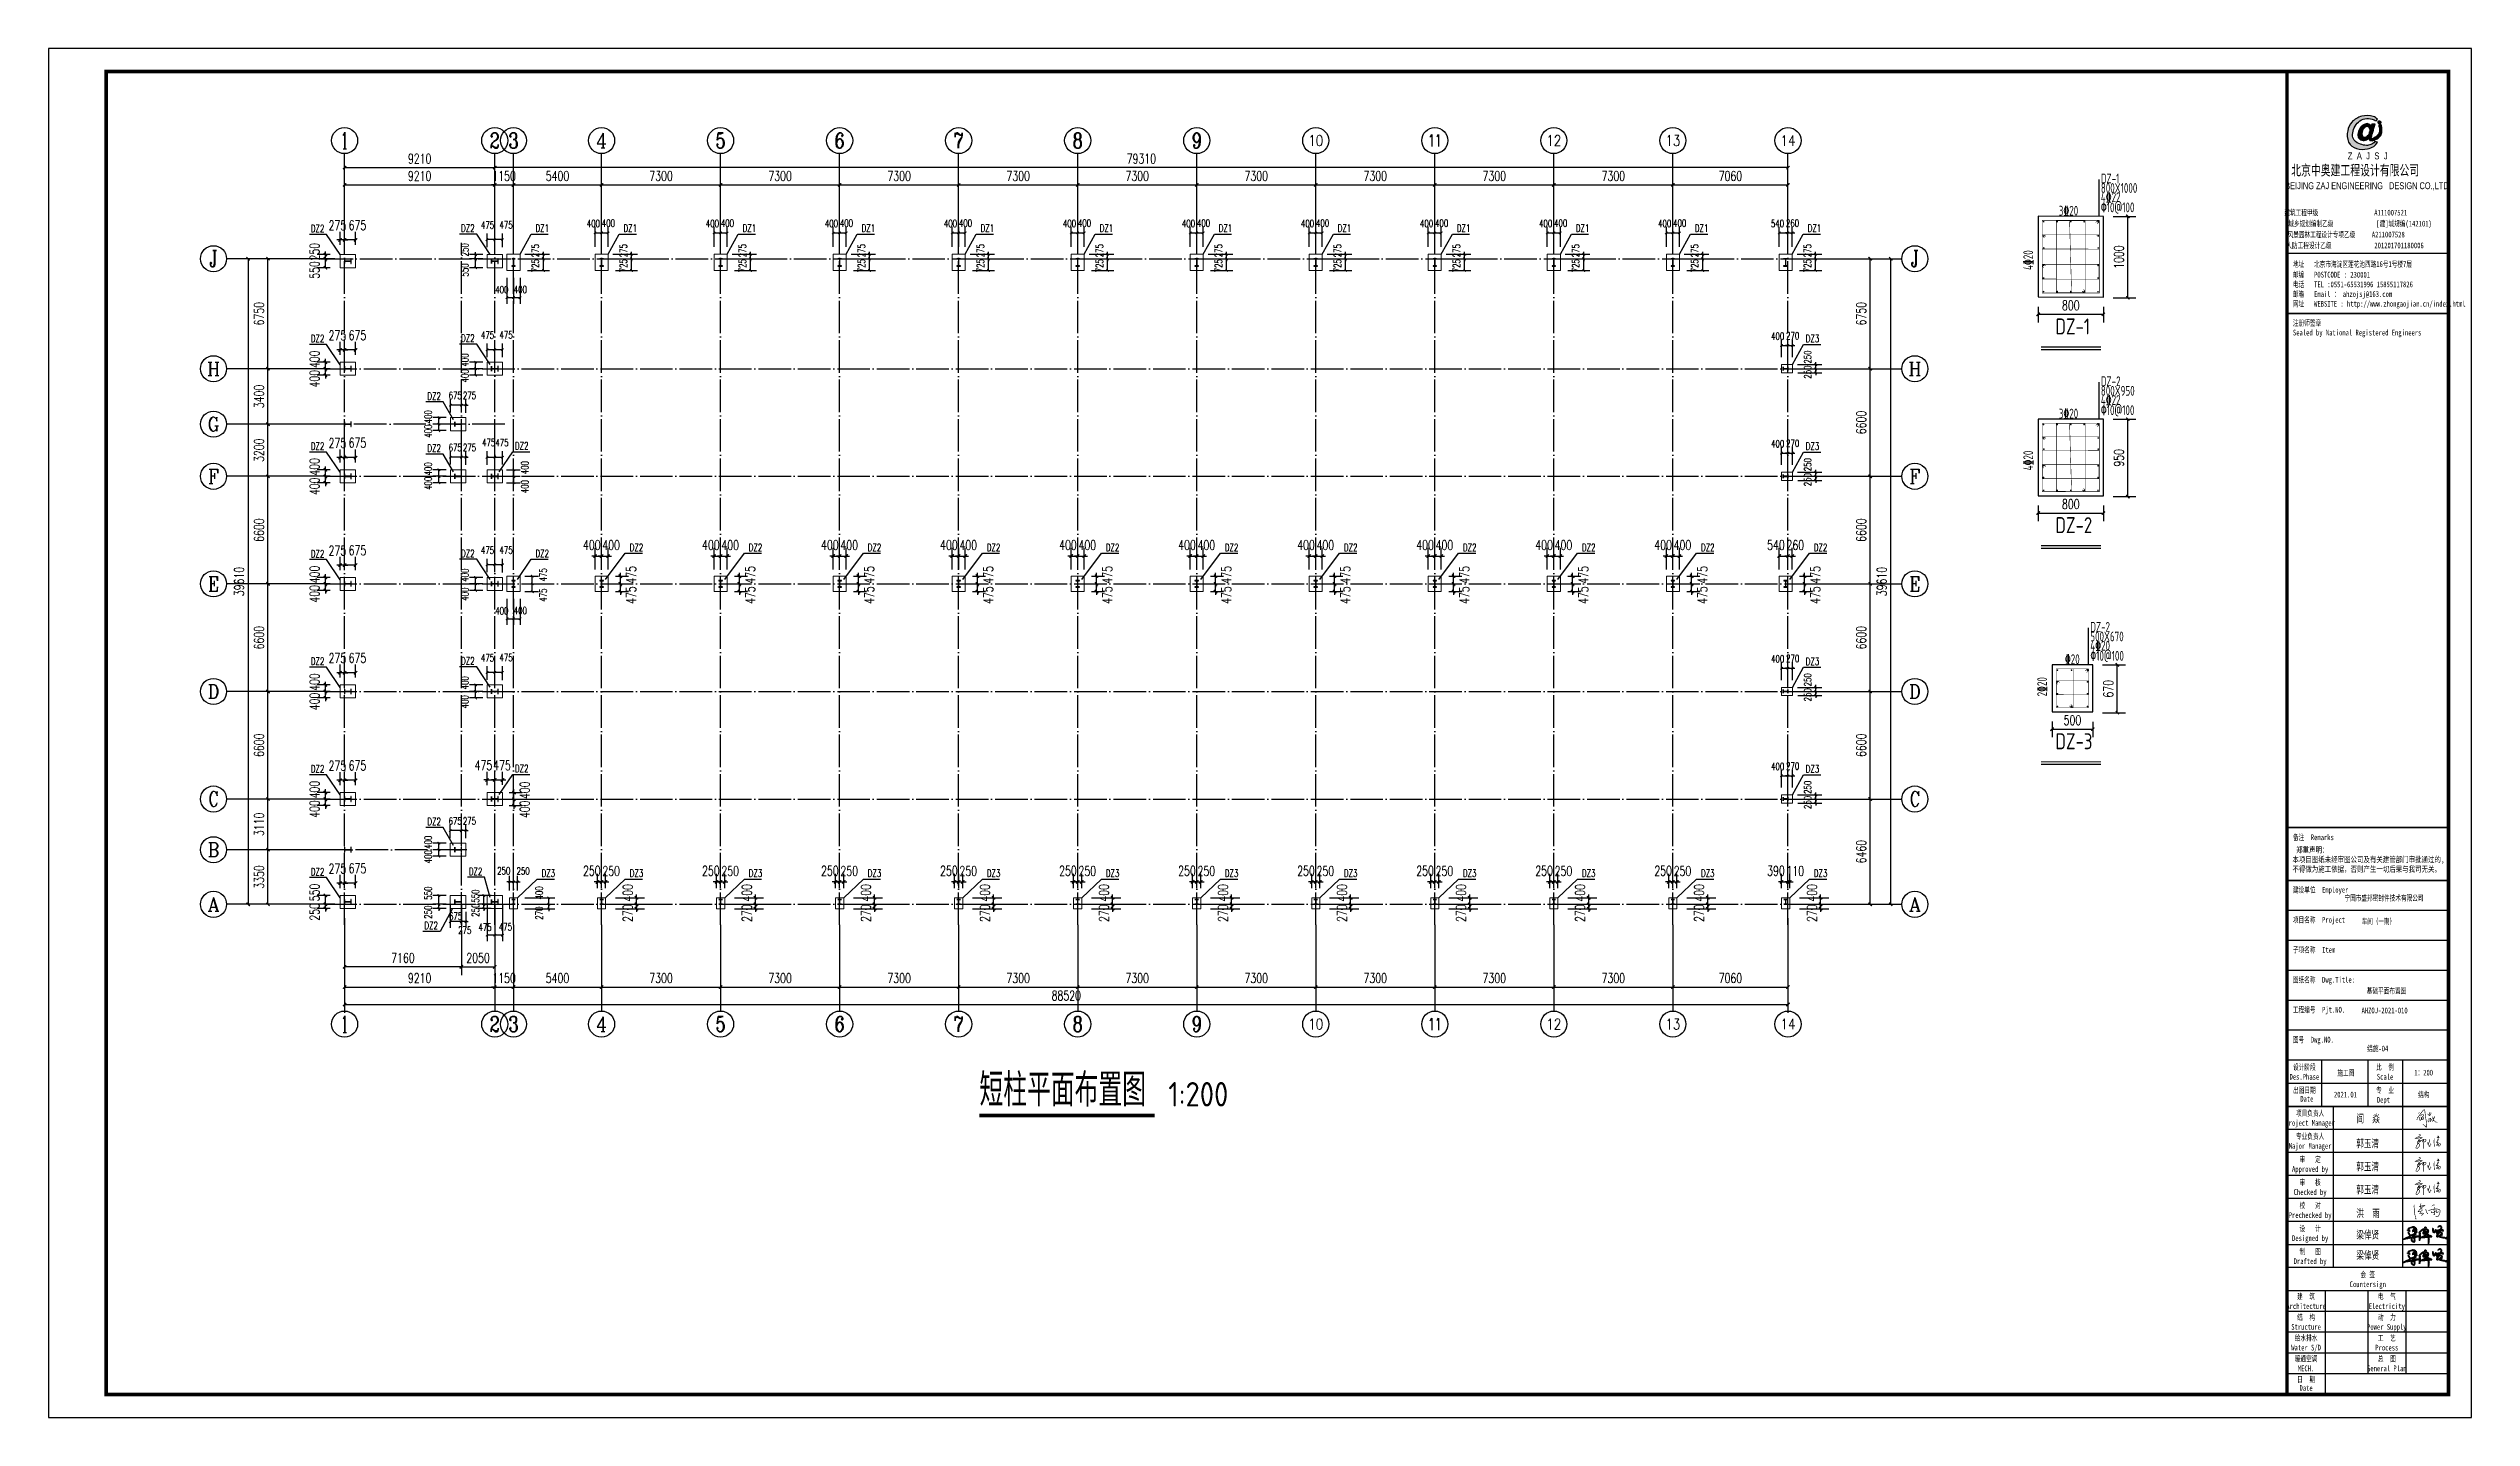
# Model space of a CAD drawing. Extents: x -89996 to 1006241, y -2176 to 440573.
# Drawn here: x 243070 to 391670, y 88594 to 172594 of the extents above; entities that cross this region are included whole.
import ezdxf
from ezdxf.enums import TextEntityAlignment as Align

# ---------------------------------------------------------------- set-up
doc = ezdxf.new("R2010")
doc.units = 0
doc.header["$LTSCALE"] = 1000
doc.header["$MEASUREMENT"] = 0
doc.linetypes.add('DOTE', pattern=[2.42, 2, -0.2, 0.02, -0.2])
for name, color, linetype in [('AXIS', 3, 'Continuous'), ('AXIS_TEXT', 7, 'Continuous'), ('COLU_DE', 7, 'Continuous'), ('COLU_DE_REIND', 1, 'Continuous'), ('COLU_DE_REINL', 1, 'Continuous'), ('COLU_DE_TEXT_JZ', 7, 'Continuous'), ('DIM_LEAD', 3, 'Continuous'), ('DIM_SYMB', 3, 'Continuous'), ('DOTE', 1, 'DOTE'), ('GZ', 50, 'Continuous'), ('NUM', 7, 'Continuous'), ('PUB_TEXT', 7, 'Continuous'), ('PUB_TITLE', 4, 'Continuous'), ('TEXT', 7, 'Continuous'), ('WALL', 9, 'Continuous'), ('YCX', 90, 'Continuous'), ('图框文字', 120, 'Continuous'), ('图签', 3, 'Continuous'), ('填充', 251, 'Continuous')]:
    doc.layers.add(name, color=color, linetype=linetype)
doc.layers.add('BASE_SING', color=7, linetype='Continuous', lineweight=0)
doc.styles.add('_gyy_title_Arial', font='arial.ttf', dxfattribs={"width": 0.7})
doc.styles.add('_gyy_title_ST', font='', dxfattribs={"width": 0.8})
doc.styles.add('_TCH_AXIS', font='COMPLEX', dxfattribs={"bigfont": 'GBCBIG'})
doc.styles.add('_TCH_DIM_T3', font='SIMPLEX', dxfattribs={"width": 0.705882, "bigfont": 'GBCBIG'})
doc.styles.add('C', font='tssdeng.shx', dxfattribs={"height": 3, "bigfont": 'tssdchn.shx'})
doc.styles.add('COMPLEX', font='COMPLEX')
doc.styles.add('HZ', font='txt.shx', dxfattribs={"width": 0.8, "bigfont": '000hztxt.shx'})
doc.styles.get("Standard").update_dxf_attribs({"font": 'gbenor.shx', "bigfont": 'gbcbig.shx'})
doc.styles.add('TSSD_Norm', font='tssdeng.shx', dxfattribs={"bigfont": 'hztxt.shx'})
doc.styles.add('TSSD_Rein', font='Tssdeng.shx', dxfattribs={"width": 0.7, "bigfont": 'hztxt.shx'})
doc.styles.get('_gyy_title_ST').set_extended_font_data('SimSun')
doc.dimstyles.new('_TCH_ARCH&&200', dxfattribs={"dimtxt": 595, "dimasz": 200, "dimexe": 500, "dimexo": 600, "dimgap": 252.5, "dimtad": 1, "dimdec": 0, "dimzin": 0, "dimdsep": 46, "dimtxsty": '_TCH_DIM_T3', "dimblk": 'ARCHTICK', "dimcen": 0.09, "dimclrt": 7, "dimazin": 2, "dimtfac": 1, "dimtdec": 0, "dimtix": 1, "dimtmove": 2, "dimatfit": 3, "dimfxl": 0, "dimtolj": 1, "dimtzin": 0, "dimarcsym": 0})
doc.dimstyles.new('TCH-200-1', dxfattribs={"dimtxt": 595, "dimasz": 200, "dimexe": 500, "dimexo": 600, "dimgap": 252.5, "dimtad": 1, "dimdec": 0, "dimzin": 0, "dimdsep": 46, "dimtxsty": '_TCH_DIM_T3', "dimblk": 'ARCHTICK', "dimcen": 0.09, "dimclrd": 3, "dimclre": 3, "dimclrt": 7, "dimazin": 2, "dimtfac": 1, "dimtdec": 0, "dimtix": 1, "dimtmove": 2, "dimatfit": 3, "dimfxl": 0, "dimtolj": 1, "dimtzin": 0, "dimarcsym": 0})
doc.dimstyles.new('TCH-200-5', dxfattribs={"dimtxt": 595, "dimasz": 200, "dimexe": 500, "dimexo": 600, "dimgap": 252.5, "dimtad": 1, "dimdec": 0, "dimlfac": 0.2, "dimzin": 0, "dimdsep": 46, "dimtxsty": '_TCH_DIM_T3', "dimblk": 'ARCHTICK', "dimcen": 0.09, "dimclrd": 124, "dimclre": 124, "dimclrt": 7, "dimazin": 2, "dimtfac": 1, "dimtdec": 0, "dimtix": 1, "dimtmove": 2, "dimatfit": 3, "dimfxl": 0, "dimtolj": 1, "dimtzin": 0, "dimarcsym": 0})
doc.dimstyles.new('TCH_150_1', dxfattribs={"dimtxt": 446.25, "dimasz": 150, "dimexe": 375, "dimexo": 450, "dimgap": 189.375, "dimtad": 1, "dimdec": 0, "dimzin": 0, "dimdsep": 46, "dimtxsty": '_TCH_DIM_T3', "dimblk": 'ARCHTICK', "dimcen": 0.09, "dimclrd": 256, "dimclre": 256, "dimclrt": 7, "dimazin": 2, "dimtfac": 1, "dimtdec": 0, "dimtix": 1, "dimtmove": 2, "dimatfit": 3, "dimfxl": 0, "dimtolj": 1, "dimtzin": 0, "dimarcsym": 0})

msp = doc.modelspace()

# ---------------------------------------------------------------- texts
at = {"layer": 'COLU_DE_TEXT_JZ', "style": 'TSSD_Rein', "width": 0.7}
for s, p in [('4%%13220', (364480.09, 159605.71)), ('4%%13220', (364480.09, 147312.78)), ('2%%13220', (365331.37, 133431.7))]:
    msp.add_text(s, height=600, rotation=90, dxfattribs=at).set_placement(p, align=Align.MIDDLE)
at = {"layer": 'PUB_TEXT', "style": 'C', "width": 0.8}
for s, p in [('DZ-1', (366149.24, 154754.75)), ('DZ-2', (366149.24, 142561.81)), ('DZ-3', (366149.24, 129302.13))]:
    msp.add_text(s, height=980, dxfattribs=at).set_placement(p, align=Align.BOTTOM_LEFT)
at = {"layer": 'PUB_TEXT'}
for s, height, p in [('短柱平面布置图', 2025.532, (300165.18, 107678.91)), ('1:200', 1500, (311746.46, 107678.91))]:
    msp.add_text(s, height=height, dxfattribs=at).set_placement(p)
at = {"layer": 'PUB_TITLE', "color": 6, "style": '_gyy_title_ST', "width": 0.7}
msp.add_text('基础平面布置图      ', height=353.535, dxfattribs=at).set_placement((387059.49, 114787.96), align=Align.MIDDLE)
for s, p in [('结施-04', (385916.84, 111056.99)), ('1：200', (388733.55, 109581.07))]:
    msp.add_text(s, height=353.535, dxfattribs=at).set_placement(p, align=Align.CENTER)
at = {"layer": 'TEXT', "style": 'TSSD_Norm', "width": 0.7}
for s, height, p in [('4%%13222', 599.998, (368936.22, 163165.08)), ('DZ-1', 599.998, (368936.22, 164316.08)), ('800X1000', 599.998, (368936.22, 163731.39)), ('%%13010@100', 599.9985, (368936.22, 162543.05)), ('DZ-2', 599.998, (368936.22, 151873.14)), ('800X950', 599.998, (368936.22, 151288.46)), ('4%%13222', 599.998, (368936.22, 150722.14)), ('%%13010@100', 599.9985, (368936.22, 150100.11)), ('500X670', 599.998, (368289.59, 136216.45)), ('DZ-2', 599.998, (368289.59, 136801.13)), ('4%%13220', 599.998, (368289.59, 135650.13)), ('%%13010@100', 599.9985, (368289.59, 135028.1))]:
    msp.add_text(s, height=height, dxfattribs=at).set_placement(p)
for s, p in [('3%%13220', (366952.45, 162636.59)), ('3%%13220', (366952.45, 150193.66)), ('%%13220', (367184.6, 135121.65))]:
    msp.add_text(s, height=599.998, dxfattribs=at).set_placement(p, align=Align.MIDDLE)
at = {"layer": 'YCX', "color": 6, "style": '_TCH_DIM_T3', "width": 0.705882}
for p in [(259161.53, 161319.99), (268371.71, 161338.99), (259161.53, 154569.99), (268371.71, 154588.99), (266309.98, 151043.34), (259161.53, 147969.99), (266309.98, 147843.34), (271676, 147988.99), (259161.53, 141369.99), (268371.71, 141388.99), (272938.31, 141388.99), (278715.34, 141757), (286015.34, 141757), (293315.34, 141757), (300615.34, 141757), (307915.34, 141757), (315215.34, 141757), (322515.34, 141757), (329815.34, 141757), (337115.34, 141757), (344415.34, 141757), (351335.34, 141757), (268371.71, 134788.99), (259161.53, 134769.99), (259161.53, 128169.99), (271676, 128188.99), (266306.51, 124933.34), (259161.53, 121859.99), (268853.48, 121878.99), (266121.88, 118555.87)]:
    msp.add_text('DZ2', height=450, dxfattribs=at).set_placement(p)
at = {"layer": 'YCX', "style": '_TCH_DIM_T3', "width": 0.705882}
for p in [(272938.31, 161338.99), (278338.31, 161338.99), (285638.31, 161338.99), (292938.31, 161338.99), (300238.31, 161338.99), (307538.31, 161338.99), (314838.31, 161338.99), (322138.31, 161338.99), (329438.31, 161338.99), (336738.31, 161338.99), (344038.31, 161338.99), (350958.31, 161338.99)]:
    msp.add_text('DZ1', height=450, dxfattribs=at).set_placement(p)
at = {"layer": 'YCX', "color": 2, "style": '_TCH_DIM_T3', "width": 0.705882}
for p in [(350837.09, 154564.63), (350837.09, 147964.63), (350837.09, 134764.63), (350837.09, 128164.63), (273315.34, 121762.73), (278715.34, 121762.73), (286015.34, 121762.73), (293315.34, 121762.73), (300615.34, 121762.73), (307915.34, 121762.73), (315215.34, 121762.73), (322515.34, 121762.73), (329815.34, 121762.73), (337115.34, 121762.73), (344415.34, 121762.73), (351335.34, 121762.73)]:
    msp.add_text('DZ3', height=450, dxfattribs=at).set_placement(p)

# ---------------------------------------------------------------- blocks, each defined once
blk = doc.blocks.new('_AXISO')
blk.add_circle((0, 0), 0.5)
at = {"layer": 'AXIS_TEXT', "style": 'COMPLEX', "width": 1.041667}
blk.add_attdef('A', text='', height=0.56, dxfattribs=at).set_placement((-0.25, -0.28), (0.25, -0.28), align=Align.FIT)
blk = doc.blocks.new('_ArchTick')
at = {"color": 0, "linetype": 'ByBlock', "const_width": 0.4}
blk.add_lwpolyline([(-0.5, -0.5), (0.5, 0.5)], dxfattribs=at)
blk = doc.blocks.new('*D3005')
at = {"layer": 'AXIS', "color": 0, "lineweight": -2, "transparency": 16777216}
for p, q in [((1480, -627), (1480, -4337)), ((10690, -627), (10690, -4337)), ((1480, -3837), (10690, -3837))]:
    blk.add_line(p, q, dxfattribs=at)
at = {"layer": 'Defpoints', "color": 0, "transparency": 16777216}
for p in [(1480, -27), (10690, -27), (10690, -3837)]:
    blk.add_point(p, dxfattribs=at)
at = {"layer": 'AXIS', "color": 0, "lineweight": -2, "transparency": 16777216, "xscale": 200, "yscale": 200, "zscale": 200, "rotation": 180}
blk.add_blockref('_ArchTick', (1480, -3837), dxfattribs=at)
at = {"layer": 'AXIS', "color": 0, "lineweight": -2, "transparency": 16777216, "xscale": 200, "yscale": 200, "zscale": 200}
blk.add_blockref('_ArchTick', (10690, -3837), dxfattribs=at)
at = {"layer": 'AXIS', "color": 7, "transparency": 16777216, "insert": (6085, -3287), "char_height": 595, "attachment_point": 5, "style": '_TCH_DIM_T3'}
blk.add_mtext('\\A1;9210', dxfattribs=at)
blk = doc.blocks.new('*D3006')
at = {"layer": 'AXIS', "color": 0, "lineweight": -2, "transparency": 16777216}
for p, q in [((10690, -627), (10690, -4337)), ((11840, -627), (11840, -4337)), ((10690, -3837), (10490, -3837)), ((10690, -3837), (11840, -3837)), ((11840, -3837), (12040, -3837))]:
    blk.add_line(p, q, dxfattribs=at)
at = {"layer": 'Defpoints', "color": 0, "transparency": 16777216}
for p in [(10690, -27), (11840, -27), (11840, -3837)]:
    blk.add_point(p, dxfattribs=at)
at = {"layer": 'AXIS', "color": 0, "lineweight": -2, "transparency": 16777216, "xscale": 200, "yscale": 200, "zscale": 200}
blk.add_blockref('_ArchTick', (10690, -3837), dxfattribs=at)
at = {"layer": 'AXIS', "color": 0, "lineweight": -2, "transparency": 16777216, "xscale": 200, "yscale": 200, "zscale": 200, "rotation": 180}
blk.add_blockref('_ArchTick', (11840, -3837), dxfattribs=at)
at = {"layer": 'AXIS', "color": 7, "transparency": 16777216, "insert": (11265, -3287), "char_height": 595, "attachment_point": 5, "style": '_TCH_DIM_T3'}
blk.add_mtext('\\A1;1150', dxfattribs=at)
blk = doc.blocks.new('*D3007')
at = {"layer": 'AXIS', "color": 0, "lineweight": -2, "transparency": 16777216}
for p, q in [((11840, -627), (11840, -4337)), ((17240, -627), (17240, -4337)), ((11840, -3837), (17240, -3837))]:
    blk.add_line(p, q, dxfattribs=at)
at = {"layer": 'Defpoints', "color": 0, "transparency": 16777216}
for p in [(11840, -27), (17240, -27), (17240, -3837)]:
    blk.add_point(p, dxfattribs=at)
at = {"layer": 'AXIS', "color": 0, "lineweight": -2, "transparency": 16777216, "xscale": 200, "yscale": 200, "zscale": 200, "rotation": 180}
blk.add_blockref('_ArchTick', (11840, -3837), dxfattribs=at)
at = {"layer": 'AXIS', "color": 0, "lineweight": -2, "transparency": 16777216, "xscale": 200, "yscale": 200, "zscale": 200}
blk.add_blockref('_ArchTick', (17240, -3837), dxfattribs=at)
at = {"layer": 'AXIS', "color": 7, "transparency": 16777216, "insert": (14540, -3287), "char_height": 595, "attachment_point": 5, "style": '_TCH_DIM_T3'}
blk.add_mtext('\\A1;5400', dxfattribs=at)
blk = doc.blocks.new('*D3008')
at = {"layer": 'AXIS', "color": 0, "lineweight": -2, "transparency": 16777216}
for p, q in [((17240, -627), (17240, -4337)), ((24540, -627), (24540, -4337)), ((17240, -3837), (24540, -3837))]:
    blk.add_line(p, q, dxfattribs=at)
at = {"layer": 'Defpoints', "color": 0, "transparency": 16777216}
for p in [(17240, -27), (24540, -27), (24540, -3837)]:
    blk.add_point(p, dxfattribs=at)
at = {"layer": 'AXIS', "color": 0, "lineweight": -2, "transparency": 16777216, "xscale": 200, "yscale": 200, "zscale": 200, "rotation": 180}
blk.add_blockref('_ArchTick', (17240, -3837), dxfattribs=at)
at = {"layer": 'AXIS', "color": 0, "lineweight": -2, "transparency": 16777216, "xscale": 200, "yscale": 200, "zscale": 200}
blk.add_blockref('_ArchTick', (24540, -3837), dxfattribs=at)
at = {"layer": 'AXIS', "color": 7, "transparency": 16777216, "insert": (20890, -3287), "char_height": 595, "attachment_point": 5, "style": '_TCH_DIM_T3'}
blk.add_mtext('\\A1;7300', dxfattribs=at)
blk = doc.blocks.new('*D3009')
at = {"layer": 'AXIS', "color": 0, "lineweight": -2, "transparency": 16777216}
for p, q in [((24540, -627), (24540, -4337)), ((31840, -627), (31840, -4337)), ((24540, -3837), (31840, -3837))]:
    blk.add_line(p, q, dxfattribs=at)
at = {"layer": 'Defpoints', "color": 0, "transparency": 16777216}
for p in [(24540, -27), (31840, -27), (31840, -3837)]:
    blk.add_point(p, dxfattribs=at)
at = {"layer": 'AXIS', "color": 0, "lineweight": -2, "transparency": 16777216, "xscale": 200, "yscale": 200, "zscale": 200, "rotation": 180}
blk.add_blockref('_ArchTick', (24540, -3837), dxfattribs=at)
at = {"layer": 'AXIS', "color": 0, "lineweight": -2, "transparency": 16777216, "xscale": 200, "yscale": 200, "zscale": 200}
blk.add_blockref('_ArchTick', (31840, -3837), dxfattribs=at)
at = {"layer": 'AXIS', "color": 7, "transparency": 16777216, "insert": (28190, -3287), "char_height": 595, "attachment_point": 5, "style": '_TCH_DIM_T3'}
blk.add_mtext('\\A1;7300', dxfattribs=at)
blk = doc.blocks.new('*D3010')
at = {"layer": 'AXIS', "color": 0, "lineweight": -2, "transparency": 16777216}
for p, q in [((31840, -627), (31840, -4337)), ((39140, -627), (39140, -4337)), ((31840, -3837), (39140, -3837))]:
    blk.add_line(p, q, dxfattribs=at)
at = {"layer": 'Defpoints', "color": 0, "transparency": 16777216}
for p in [(31840, -27), (39140, -27), (39140, -3837)]:
    blk.add_point(p, dxfattribs=at)
at = {"layer": 'AXIS', "color": 0, "lineweight": -2, "transparency": 16777216, "xscale": 200, "yscale": 200, "zscale": 200, "rotation": 180}
blk.add_blockref('_ArchTick', (31840, -3837), dxfattribs=at)
at = {"layer": 'AXIS', "color": 0, "lineweight": -2, "transparency": 16777216, "xscale": 200, "yscale": 200, "zscale": 200}
blk.add_blockref('_ArchTick', (39140, -3837), dxfattribs=at)
at = {"layer": 'AXIS', "color": 7, "transparency": 16777216, "insert": (35490, -3287), "char_height": 595, "attachment_point": 5, "style": '_TCH_DIM_T3'}
blk.add_mtext('\\A1;7300', dxfattribs=at)
blk = doc.blocks.new('*D3011')
at = {"layer": 'AXIS', "color": 0, "lineweight": -2, "transparency": 16777216}
for p, q in [((39140, -627), (39140, -4337)), ((46440, -627), (46440, -4337)), ((39140, -3837), (46440, -3837))]:
    blk.add_line(p, q, dxfattribs=at)
at = {"layer": 'Defpoints', "color": 0, "transparency": 16777216}
for p in [(39140, -27), (46440, -27), (46440, -3837)]:
    blk.add_point(p, dxfattribs=at)
at = {"layer": 'AXIS', "color": 0, "lineweight": -2, "transparency": 16777216, "xscale": 200, "yscale": 200, "zscale": 200, "rotation": 180}
blk.add_blockref('_ArchTick', (39140, -3837), dxfattribs=at)
at = {"layer": 'AXIS', "color": 0, "lineweight": -2, "transparency": 16777216, "xscale": 200, "yscale": 200, "zscale": 200}
blk.add_blockref('_ArchTick', (46440, -3837), dxfattribs=at)
at = {"layer": 'AXIS', "color": 7, "transparency": 16777216, "insert": (42790, -3287), "char_height": 595, "attachment_point": 5, "style": '_TCH_DIM_T3'}
blk.add_mtext('\\A1;7300', dxfattribs=at)
blk = doc.blocks.new('*D3012')
at = {"layer": 'AXIS', "color": 0, "lineweight": -2, "transparency": 16777216}
for p, q in [((46440, -627), (46440, -4337)), ((53740, -627), (53740, -4337)), ((46440, -3837), (53740, -3837))]:
    blk.add_line(p, q, dxfattribs=at)
at = {"layer": 'Defpoints', "color": 0, "transparency": 16777216}
for p in [(46440, -27), (53740, -27), (53740, -3837)]:
    blk.add_point(p, dxfattribs=at)
at = {"layer": 'AXIS', "color": 0, "lineweight": -2, "transparency": 16777216, "xscale": 200, "yscale": 200, "zscale": 200, "rotation": 180}
blk.add_blockref('_ArchTick', (46440, -3837), dxfattribs=at)
at = {"layer": 'AXIS', "color": 0, "lineweight": -2, "transparency": 16777216, "xscale": 200, "yscale": 200, "zscale": 200}
blk.add_blockref('_ArchTick', (53740, -3837), dxfattribs=at)
at = {"layer": 'AXIS', "color": 7, "transparency": 16777216, "insert": (50090, -3287), "char_height": 595, "attachment_point": 5, "style": '_TCH_DIM_T3'}
blk.add_mtext('\\A1;7300', dxfattribs=at)
blk = doc.blocks.new('*D3013')
at = {"layer": 'AXIS', "color": 0, "lineweight": -2, "transparency": 16777216}
for p, q in [((53740, -627), (53740, -4337)), ((61040, -627), (61040, -4337)), ((53740, -3837), (61040, -3837))]:
    blk.add_line(p, q, dxfattribs=at)
at = {"layer": 'Defpoints', "color": 0, "transparency": 16777216}
for p in [(53740, -27), (61040, -27), (61040, -3837)]:
    blk.add_point(p, dxfattribs=at)
at = {"layer": 'AXIS', "color": 0, "lineweight": -2, "transparency": 16777216, "xscale": 200, "yscale": 200, "zscale": 200, "rotation": 180}
blk.add_blockref('_ArchTick', (53740, -3837), dxfattribs=at)
at = {"layer": 'AXIS', "color": 0, "lineweight": -2, "transparency": 16777216, "xscale": 200, "yscale": 200, "zscale": 200}
blk.add_blockref('_ArchTick', (61040, -3837), dxfattribs=at)
at = {"layer": 'AXIS', "color": 7, "transparency": 16777216, "insert": (57390, -3287), "char_height": 595, "attachment_point": 5, "style": '_TCH_DIM_T3'}
blk.add_mtext('\\A1;7300', dxfattribs=at)
blk = doc.blocks.new('*D3014')
at = {"layer": 'AXIS', "color": 0, "lineweight": -2, "transparency": 16777216}
for p, q in [((61040, -627), (61040, -4337)), ((68340, -627), (68340, -4337)), ((61040, -3837), (68340, -3837))]:
    blk.add_line(p, q, dxfattribs=at)
at = {"layer": 'Defpoints', "color": 0, "transparency": 16777216}
for p in [(61040, -27), (68340, -27), (68340, -3837)]:
    blk.add_point(p, dxfattribs=at)
at = {"layer": 'AXIS', "color": 0, "lineweight": -2, "transparency": 16777216, "xscale": 200, "yscale": 200, "zscale": 200, "rotation": 180}
blk.add_blockref('_ArchTick', (61040, -3837), dxfattribs=at)
at = {"layer": 'AXIS', "color": 0, "lineweight": -2, "transparency": 16777216, "xscale": 200, "yscale": 200, "zscale": 200}
blk.add_blockref('_ArchTick', (68340, -3837), dxfattribs=at)
at = {"layer": 'AXIS', "color": 7, "transparency": 16777216, "insert": (64690, -3287), "char_height": 595, "attachment_point": 5, "style": '_TCH_DIM_T3'}
blk.add_mtext('\\A1;7300', dxfattribs=at)
blk = doc.blocks.new('*D3015')
at = {"layer": 'AXIS', "color": 0, "lineweight": -2, "transparency": 16777216}
for p, q in [((68340, -627), (68340, -4337)), ((75640, -627), (75640, -4337)), ((68340, -3837), (75640, -3837))]:
    blk.add_line(p, q, dxfattribs=at)
at = {"layer": 'Defpoints', "color": 0, "transparency": 16777216}
for p in [(68340, -27), (75640, -27), (75640, -3837)]:
    blk.add_point(p, dxfattribs=at)
at = {"layer": 'AXIS', "color": 0, "lineweight": -2, "transparency": 16777216, "xscale": 200, "yscale": 200, "zscale": 200, "rotation": 180}
blk.add_blockref('_ArchTick', (68340, -3837), dxfattribs=at)
at = {"layer": 'AXIS', "color": 0, "lineweight": -2, "transparency": 16777216, "xscale": 200, "yscale": 200, "zscale": 200}
blk.add_blockref('_ArchTick', (75640, -3837), dxfattribs=at)
at = {"layer": 'AXIS', "color": 7, "transparency": 16777216, "insert": (71990, -3287), "char_height": 595, "attachment_point": 5, "style": '_TCH_DIM_T3'}
blk.add_mtext('\\A1;7300', dxfattribs=at)
blk = doc.blocks.new('*D3016')
at = {"layer": 'AXIS', "color": 0, "lineweight": -2, "transparency": 16777216}
for p, q in [((75640, -627), (75640, -4337)), ((82940, -627), (82940, -4337)), ((75640, -3837), (82940, -3837))]:
    blk.add_line(p, q, dxfattribs=at)
at = {"layer": 'Defpoints', "color": 0, "transparency": 16777216}
for p in [(75640, -27), (82940, -27), (82940, -3837)]:
    blk.add_point(p, dxfattribs=at)
at = {"layer": 'AXIS', "color": 0, "lineweight": -2, "transparency": 16777216, "xscale": 200, "yscale": 200, "zscale": 200, "rotation": 180}
blk.add_blockref('_ArchTick', (75640, -3837), dxfattribs=at)
at = {"layer": 'AXIS', "color": 0, "lineweight": -2, "transparency": 16777216, "xscale": 200, "yscale": 200, "zscale": 200}
blk.add_blockref('_ArchTick', (82940, -3837), dxfattribs=at)
at = {"layer": 'AXIS', "color": 7, "transparency": 16777216, "insert": (79290, -3287), "char_height": 595, "attachment_point": 5, "style": '_TCH_DIM_T3'}
blk.add_mtext('\\A1;7300', dxfattribs=at)
blk = doc.blocks.new('*D3017')
at = {"layer": 'AXIS', "color": 0, "lineweight": -2, "transparency": 16777216}
for p, q in [((82940, -627), (82940, -4337)), ((90000, -627), (90000, -4337)), ((82940, -3837), (90000, -3837))]:
    blk.add_line(p, q, dxfattribs=at)
at = {"layer": 'Defpoints', "color": 0, "transparency": 16777216}
for p in [(82940, -27), (90000, -27), (90000, -3837)]:
    blk.add_point(p, dxfattribs=at)
at = {"layer": 'AXIS', "color": 0, "lineweight": -2, "transparency": 16777216, "xscale": 200, "yscale": 200, "zscale": 200, "rotation": 180}
blk.add_blockref('_ArchTick', (82940, -3837), dxfattribs=at)
at = {"layer": 'AXIS', "color": 0, "lineweight": -2, "transparency": 16777216, "xscale": 200, "yscale": 200, "zscale": 200}
blk.add_blockref('_ArchTick', (90000, -3837), dxfattribs=at)
at = {"layer": 'AXIS', "color": 7, "transparency": 16777216, "insert": (86470, -3287), "char_height": 595, "attachment_point": 5, "style": '_TCH_DIM_T3'}
blk.add_mtext('\\A1;7060', dxfattribs=at)
blk = doc.blocks.new('*D3018')
at = {"layer": 'AXIS', "color": 0, "lineweight": -2, "transparency": 16777216}
for p, q in [((1480, 42427), (1480, 45877)), ((1480, 45377), (10690, 45377)), ((10690, 42427), (10690, 45877))]:
    blk.add_line(p, q, dxfattribs=at)
at = {"layer": 'Defpoints', "color": 0, "transparency": 16777216}
for p in [(10690, 45377), (1480, 41827), (10690, 41827)]:
    blk.add_point(p, dxfattribs=at)
at = {"layer": 'AXIS', "color": 0, "lineweight": -2, "transparency": 16777216, "xscale": 200, "yscale": 200, "zscale": 200, "rotation": 180}
blk.add_blockref('_ArchTick', (1480, 45377), dxfattribs=at)
at = {"layer": 'AXIS', "color": 0, "lineweight": -2, "transparency": 16777216, "xscale": 200, "yscale": 200, "zscale": 200}
blk.add_blockref('_ArchTick', (10690, 45377), dxfattribs=at)
at = {"layer": 'AXIS', "color": 7, "transparency": 16777216, "insert": (6085, 45927), "char_height": 595, "attachment_point": 5, "style": '_TCH_DIM_T3'}
blk.add_mtext('\\A1;9210', dxfattribs=at)
blk = doc.blocks.new('*D3019')
at = {"layer": 'AXIS', "color": 0, "lineweight": -2, "transparency": 16777216}
for p, q in [((10690, 45377), (10490, 45377)), ((10690, 42427), (10690, 45877)), ((10690, 45377), (11840, 45377)), ((11840, 42427), (11840, 45877)), ((11840, 45377), (12040, 45377))]:
    blk.add_line(p, q, dxfattribs=at)
at = {"layer": 'Defpoints', "color": 0, "transparency": 16777216}
for p in [(11840, 45377), (10690, 41827), (11840, 41827)]:
    blk.add_point(p, dxfattribs=at)
at = {"layer": 'AXIS', "color": 0, "lineweight": -2, "transparency": 16777216, "xscale": 200, "yscale": 200, "zscale": 200}
blk.add_blockref('_ArchTick', (10690, 45377), dxfattribs=at)
at = {"layer": 'AXIS', "color": 0, "lineweight": -2, "transparency": 16777216, "xscale": 200, "yscale": 200, "zscale": 200, "rotation": 180}
blk.add_blockref('_ArchTick', (11840, 45377), dxfattribs=at)
at = {"layer": 'AXIS', "color": 7, "transparency": 16777216, "insert": (11265, 45927), "char_height": 595, "attachment_point": 5, "style": '_TCH_DIM_T3'}
blk.add_mtext('\\A1;1150', dxfattribs=at)
blk = doc.blocks.new('*D3020')
at = {"layer": 'AXIS', "color": 0, "lineweight": -2, "transparency": 16777216}
for p, q in [((11840, 42427), (11840, 45877)), ((11840, 45377), (17240, 45377)), ((17240, 42427), (17240, 45877))]:
    blk.add_line(p, q, dxfattribs=at)
at = {"layer": 'Defpoints', "color": 0, "transparency": 16777216}
for p in [(17240, 45377), (11840, 41827), (17240, 41827)]:
    blk.add_point(p, dxfattribs=at)
at = {"layer": 'AXIS', "color": 0, "lineweight": -2, "transparency": 16777216, "xscale": 200, "yscale": 200, "zscale": 200, "rotation": 180}
blk.add_blockref('_ArchTick', (11840, 45377), dxfattribs=at)
at = {"layer": 'AXIS', "color": 0, "lineweight": -2, "transparency": 16777216, "xscale": 200, "yscale": 200, "zscale": 200}
blk.add_blockref('_ArchTick', (17240, 45377), dxfattribs=at)
at = {"layer": 'AXIS', "color": 7, "transparency": 16777216, "insert": (14540, 45927), "char_height": 595, "attachment_point": 5, "style": '_TCH_DIM_T3'}
blk.add_mtext('\\A1;5400', dxfattribs=at)
blk = doc.blocks.new('*D3021')
at = {"layer": 'AXIS', "color": 0, "lineweight": -2, "transparency": 16777216}
for p, q in [((17240, 42427), (17240, 45877)), ((17240, 45377), (24540, 45377)), ((24540, 42427), (24540, 45877))]:
    blk.add_line(p, q, dxfattribs=at)
at = {"layer": 'Defpoints', "color": 0, "transparency": 16777216}
for p in [(24540, 45377), (17240, 41827), (24540, 41827)]:
    blk.add_point(p, dxfattribs=at)
at = {"layer": 'AXIS', "color": 0, "lineweight": -2, "transparency": 16777216, "xscale": 200, "yscale": 200, "zscale": 200, "rotation": 180}
blk.add_blockref('_ArchTick', (17240, 45377), dxfattribs=at)
at = {"layer": 'AXIS', "color": 0, "lineweight": -2, "transparency": 16777216, "xscale": 200, "yscale": 200, "zscale": 200}
blk.add_blockref('_ArchTick', (24540, 45377), dxfattribs=at)
at = {"layer": 'AXIS', "color": 7, "transparency": 16777216, "insert": (20890, 45927), "char_height": 595, "attachment_point": 5, "style": '_TCH_DIM_T3'}
blk.add_mtext('\\A1;7300', dxfattribs=at)
blk = doc.blocks.new('*D3022')
at = {"layer": 'AXIS', "color": 0, "lineweight": -2, "transparency": 16777216}
for p, q in [((24540, 42427), (24540, 45877)), ((24540, 45377), (31840, 45377)), ((31840, 42427), (31840, 45877))]:
    blk.add_line(p, q, dxfattribs=at)
at = {"layer": 'Defpoints', "color": 0, "transparency": 16777216}
for p in [(31840, 45377), (24540, 41827), (31840, 41827)]:
    blk.add_point(p, dxfattribs=at)
at = {"layer": 'AXIS', "color": 0, "lineweight": -2, "transparency": 16777216, "xscale": 200, "yscale": 200, "zscale": 200, "rotation": 180}
blk.add_blockref('_ArchTick', (24540, 45377), dxfattribs=at)
at = {"layer": 'AXIS', "color": 0, "lineweight": -2, "transparency": 16777216, "xscale": 200, "yscale": 200, "zscale": 200}
blk.add_blockref('_ArchTick', (31840, 45377), dxfattribs=at)
at = {"layer": 'AXIS', "color": 7, "transparency": 16777216, "insert": (28190, 45927), "char_height": 595, "attachment_point": 5, "style": '_TCH_DIM_T3'}
blk.add_mtext('\\A1;7300', dxfattribs=at)
blk = doc.blocks.new('*D3023')
at = {"layer": 'AXIS', "color": 0, "lineweight": -2, "transparency": 16777216}
for p, q in [((31840, 42427), (31840, 45877)), ((31840, 45377), (39140, 45377)), ((39140, 42427), (39140, 45877))]:
    blk.add_line(p, q, dxfattribs=at)
at = {"layer": 'Defpoints', "color": 0, "transparency": 16777216}
for p in [(39140, 45377), (31840, 41827), (39140, 41827)]:
    blk.add_point(p, dxfattribs=at)
at = {"layer": 'AXIS', "color": 0, "lineweight": -2, "transparency": 16777216, "xscale": 200, "yscale": 200, "zscale": 200, "rotation": 180}
blk.add_blockref('_ArchTick', (31840, 45377), dxfattribs=at)
at = {"layer": 'AXIS', "color": 0, "lineweight": -2, "transparency": 16777216, "xscale": 200, "yscale": 200, "zscale": 200}
blk.add_blockref('_ArchTick', (39140, 45377), dxfattribs=at)
at = {"layer": 'AXIS', "color": 7, "transparency": 16777216, "insert": (35490, 45927), "char_height": 595, "attachment_point": 5, "style": '_TCH_DIM_T3'}
blk.add_mtext('\\A1;7300', dxfattribs=at)
blk = doc.blocks.new('*D3024')
at = {"layer": 'AXIS', "color": 0, "lineweight": -2, "transparency": 16777216}
for p, q in [((39140, 42427), (39140, 45877)), ((39140, 45377), (46440, 45377)), ((46440, 42427), (46440, 45877))]:
    blk.add_line(p, q, dxfattribs=at)
at = {"layer": 'Defpoints', "color": 0, "transparency": 16777216}
for p in [(46440, 45377), (39140, 41827), (46440, 41827)]:
    blk.add_point(p, dxfattribs=at)
at = {"layer": 'AXIS', "color": 0, "lineweight": -2, "transparency": 16777216, "xscale": 200, "yscale": 200, "zscale": 200, "rotation": 180}
blk.add_blockref('_ArchTick', (39140, 45377), dxfattribs=at)
at = {"layer": 'AXIS', "color": 0, "lineweight": -2, "transparency": 16777216, "xscale": 200, "yscale": 200, "zscale": 200}
blk.add_blockref('_ArchTick', (46440, 45377), dxfattribs=at)
at = {"layer": 'AXIS', "color": 7, "transparency": 16777216, "insert": (42790, 45927), "char_height": 595, "attachment_point": 5, "style": '_TCH_DIM_T3'}
blk.add_mtext('\\A1;7300', dxfattribs=at)
blk = doc.blocks.new('*D3025')
at = {"layer": 'AXIS', "color": 0, "lineweight": -2, "transparency": 16777216}
for p, q in [((46440, 42427), (46440, 45877)), ((46440, 45377), (53740, 45377)), ((53740, 42427), (53740, 45877))]:
    blk.add_line(p, q, dxfattribs=at)
at = {"layer": 'Defpoints', "color": 0, "transparency": 16777216}
for p in [(53740, 45377), (46440, 41827), (53740, 41827)]:
    blk.add_point(p, dxfattribs=at)
at = {"layer": 'AXIS', "color": 0, "lineweight": -2, "transparency": 16777216, "xscale": 200, "yscale": 200, "zscale": 200, "rotation": 180}
blk.add_blockref('_ArchTick', (46440, 45377), dxfattribs=at)
at = {"layer": 'AXIS', "color": 0, "lineweight": -2, "transparency": 16777216, "xscale": 200, "yscale": 200, "zscale": 200}
blk.add_blockref('_ArchTick', (53740, 45377), dxfattribs=at)
at = {"layer": 'AXIS', "color": 7, "transparency": 16777216, "insert": (50090, 45927), "char_height": 595, "attachment_point": 5, "style": '_TCH_DIM_T3'}
blk.add_mtext('\\A1;7300', dxfattribs=at)
blk = doc.blocks.new('*D3026')
at = {"layer": 'AXIS', "color": 0, "lineweight": -2, "transparency": 16777216}
for p, q in [((53740, 42427), (53740, 45877)), ((53740, 45377), (61040, 45377)), ((61040, 42427), (61040, 45877))]:
    blk.add_line(p, q, dxfattribs=at)
at = {"layer": 'Defpoints', "color": 0, "transparency": 16777216}
for p in [(61040, 45377), (53740, 41827), (61040, 41827)]:
    blk.add_point(p, dxfattribs=at)
at = {"layer": 'AXIS', "color": 0, "lineweight": -2, "transparency": 16777216, "xscale": 200, "yscale": 200, "zscale": 200, "rotation": 180}
blk.add_blockref('_ArchTick', (53740, 45377), dxfattribs=at)
at = {"layer": 'AXIS', "color": 0, "lineweight": -2, "transparency": 16777216, "xscale": 200, "yscale": 200, "zscale": 200}
blk.add_blockref('_ArchTick', (61040, 45377), dxfattribs=at)
at = {"layer": 'AXIS', "color": 7, "transparency": 16777216, "insert": (57390, 45927), "char_height": 595, "attachment_point": 5, "style": '_TCH_DIM_T3'}
blk.add_mtext('\\A1;7300', dxfattribs=at)
blk = doc.blocks.new('*D3027')
at = {"layer": 'AXIS', "color": 0, "lineweight": -2, "transparency": 16777216}
for p, q in [((61040, 42427), (61040, 45877)), ((61040, 45377), (68340, 45377)), ((68340, 42427), (68340, 45877))]:
    blk.add_line(p, q, dxfattribs=at)
at = {"layer": 'Defpoints', "color": 0, "transparency": 16777216}
for p in [(68340, 45377), (61040, 41827), (68340, 41827)]:
    blk.add_point(p, dxfattribs=at)
at = {"layer": 'AXIS', "color": 0, "lineweight": -2, "transparency": 16777216, "xscale": 200, "yscale": 200, "zscale": 200, "rotation": 180}
blk.add_blockref('_ArchTick', (61040, 45377), dxfattribs=at)
at = {"layer": 'AXIS', "color": 0, "lineweight": -2, "transparency": 16777216, "xscale": 200, "yscale": 200, "zscale": 200}
blk.add_blockref('_ArchTick', (68340, 45377), dxfattribs=at)
at = {"layer": 'AXIS', "color": 7, "transparency": 16777216, "insert": (64690, 45927), "char_height": 595, "attachment_point": 5, "style": '_TCH_DIM_T3'}
blk.add_mtext('\\A1;7300', dxfattribs=at)
blk = doc.blocks.new('*D3028')
at = {"layer": 'AXIS', "color": 0, "lineweight": -2, "transparency": 16777216}
for p, q in [((68340, 42427), (68340, 45877)), ((68340, 45377), (75640, 45377)), ((75640, 42427), (75640, 45877))]:
    blk.add_line(p, q, dxfattribs=at)
at = {"layer": 'Defpoints', "color": 0, "transparency": 16777216}
for p in [(75640, 45377), (68340, 41827), (75640, 41827)]:
    blk.add_point(p, dxfattribs=at)
at = {"layer": 'AXIS', "color": 0, "lineweight": -2, "transparency": 16777216, "xscale": 200, "yscale": 200, "zscale": 200, "rotation": 180}
blk.add_blockref('_ArchTick', (68340, 45377), dxfattribs=at)
at = {"layer": 'AXIS', "color": 0, "lineweight": -2, "transparency": 16777216, "xscale": 200, "yscale": 200, "zscale": 200}
blk.add_blockref('_ArchTick', (75640, 45377), dxfattribs=at)
at = {"layer": 'AXIS', "color": 7, "transparency": 16777216, "insert": (71990, 45927), "char_height": 595, "attachment_point": 5, "style": '_TCH_DIM_T3'}
blk.add_mtext('\\A1;7300', dxfattribs=at)
blk = doc.blocks.new('*D3029')
at = {"layer": 'AXIS', "color": 0, "lineweight": -2, "transparency": 16777216}
for p, q in [((75640, 42427), (75640, 45877)), ((75640, 45377), (82940, 45377)), ((82940, 42427), (82940, 45877))]:
    blk.add_line(p, q, dxfattribs=at)
at = {"layer": 'Defpoints', "color": 0, "transparency": 16777216}
for p in [(82940, 45377), (75640, 41827), (82940, 41827)]:
    blk.add_point(p, dxfattribs=at)
at = {"layer": 'AXIS', "color": 0, "lineweight": -2, "transparency": 16777216, "xscale": 200, "yscale": 200, "zscale": 200, "rotation": 180}
blk.add_blockref('_ArchTick', (75640, 45377), dxfattribs=at)
at = {"layer": 'AXIS', "color": 0, "lineweight": -2, "transparency": 16777216, "xscale": 200, "yscale": 200, "zscale": 200}
blk.add_blockref('_ArchTick', (82940, 45377), dxfattribs=at)
at = {"layer": 'AXIS', "color": 7, "transparency": 16777216, "insert": (79290, 45927), "char_height": 595, "attachment_point": 5, "style": '_TCH_DIM_T3'}
blk.add_mtext('\\A1;7300', dxfattribs=at)
blk = doc.blocks.new('*D3030')
at = {"layer": 'AXIS', "color": 0, "lineweight": -2, "transparency": 16777216}
for p, q in [((82940, 42427), (82940, 45877)), ((82940, 45377), (90000, 45377)), ((90000, 42427), (90000, 45877))]:
    blk.add_line(p, q, dxfattribs=at)
at = {"layer": 'Defpoints', "color": 0, "transparency": 16777216}
for p in [(90000, 45377), (82940, 41827), (90000, 41827)]:
    blk.add_point(p, dxfattribs=at)
at = {"layer": 'AXIS', "color": 0, "lineweight": -2, "transparency": 16777216, "xscale": 200, "yscale": 200, "zscale": 200, "rotation": 180}
blk.add_blockref('_ArchTick', (82940, 45377), dxfattribs=at)
at = {"layer": 'AXIS', "color": 0, "lineweight": -2, "transparency": 16777216, "xscale": 200, "yscale": 200, "zscale": 200}
blk.add_blockref('_ArchTick', (90000, 45377), dxfattribs=at)
at = {"layer": 'AXIS', "color": 7, "transparency": 16777216, "insert": (86470, 45927), "char_height": 595, "attachment_point": 5, "style": '_TCH_DIM_T3'}
blk.add_mtext('\\A1;7060', dxfattribs=at)
blk = doc.blocks.new('*D3031')
at = {"layer": 'AXIS', "color": 0, "lineweight": -2, "transparency": 16777216}
for p, q in [((-360, 4590), (-3718, 4590)), ((-3218, 1240), (-3218, 4590)), ((-360, 1240), (-3718, 1240))]:
    blk.add_line(p, q, dxfattribs=at)
at = {"layer": 'Defpoints', "color": 0, "transparency": 16777216}
for p in [(-3218, 4590), (240, 4590), (240, 1240)]:
    blk.add_point(p, dxfattribs=at)
at = {"layer": 'AXIS', "color": 0, "lineweight": -2, "transparency": 16777216, "xscale": 200, "yscale": 200, "zscale": 200}
for p, rotation in [((-3218, 4590), 90), ((-3218, 1240), 270)]:
    blk.add_blockref('_ArchTick', p, dxfattribs=dict(at, rotation=rotation))
at = {"layer": 'AXIS', "color": 7, "transparency": 16777216, "insert": (-3768, 2915), "char_height": 595, "attachment_point": 5, "rotation": 90, "style": '_TCH_DIM_T3'}
blk.add_mtext('\\A1;3350', dxfattribs=at)
blk = doc.blocks.new('*D3032')
at = {"layer": 'AXIS', "color": 0, "lineweight": -2, "transparency": 16777216}
for p, q in [((-360, 7700), (-3718, 7700)), ((-3218, 4590), (-3218, 7700)), ((-360, 4590), (-3718, 4590))]:
    blk.add_line(p, q, dxfattribs=at)
at = {"layer": 'Defpoints', "color": 0, "transparency": 16777216}
for p in [(-3218, 7700), (240, 7700), (240, 4590)]:
    blk.add_point(p, dxfattribs=at)
at = {"layer": 'AXIS', "color": 0, "lineweight": -2, "transparency": 16777216, "xscale": 200, "yscale": 200, "zscale": 200}
for p, rotation in [((-3218, 7700), 90), ((-3218, 4590), 270)]:
    blk.add_blockref('_ArchTick', p, dxfattribs=dict(at, rotation=rotation))
at = {"layer": 'AXIS', "color": 7, "transparency": 16777216, "insert": (-3768, 6145), "char_height": 595, "attachment_point": 5, "rotation": 90, "style": '_TCH_DIM_T3'}
blk.add_mtext('\\A1;3110', dxfattribs=at)
blk = doc.blocks.new('*D3033')
at = {"layer": 'AXIS', "color": 0, "lineweight": -2, "transparency": 16777216}
for p, q in [((-360, 14300), (-3718, 14300)), ((-3218, 7700), (-3218, 14300)), ((-360, 7700), (-3718, 7700))]:
    blk.add_line(p, q, dxfattribs=at)
at = {"layer": 'Defpoints', "color": 0, "transparency": 16777216}
for p in [(-3218, 14300), (240, 14300), (240, 7700)]:
    blk.add_point(p, dxfattribs=at)
at = {"layer": 'AXIS', "color": 0, "lineweight": -2, "transparency": 16777216, "xscale": 200, "yscale": 200, "zscale": 200}
for p, rotation in [((-3218, 14300), 90), ((-3218, 7700), 270)]:
    blk.add_blockref('_ArchTick', p, dxfattribs=dict(at, rotation=rotation))
at = {"layer": 'AXIS', "color": 7, "transparency": 16777216, "insert": (-3768, 11000), "char_height": 595, "attachment_point": 5, "rotation": 90, "style": '_TCH_DIM_T3'}
blk.add_mtext('\\A1;6600', dxfattribs=at)
blk = doc.blocks.new('*D3034')
at = {"layer": 'AXIS', "color": 0, "lineweight": -2, "transparency": 16777216}
for p, q in [((-360, 20900), (-3718, 20900)), ((-3218, 14300), (-3218, 20900)), ((-360, 14300), (-3718, 14300))]:
    blk.add_line(p, q, dxfattribs=at)
at = {"layer": 'Defpoints', "color": 0, "transparency": 16777216}
for p in [(-3218, 20900), (240, 20900), (240, 14300)]:
    blk.add_point(p, dxfattribs=at)
at = {"layer": 'AXIS', "color": 0, "lineweight": -2, "transparency": 16777216, "xscale": 200, "yscale": 200, "zscale": 200}
for p, rotation in [((-3218, 20900), 90), ((-3218, 14300), 270)]:
    blk.add_blockref('_ArchTick', p, dxfattribs=dict(at, rotation=rotation))
at = {"layer": 'AXIS', "color": 7, "transparency": 16777216, "insert": (-3768, 17600), "char_height": 595, "attachment_point": 5, "rotation": 90, "style": '_TCH_DIM_T3'}
blk.add_mtext('\\A1;6600', dxfattribs=at)
blk = doc.blocks.new('*D3035')
at = {"layer": 'AXIS', "color": 0, "lineweight": -2, "transparency": 16777216}
for p, q in [((-360, 27500), (-3718, 27500)), ((-3218, 20900), (-3218, 27500)), ((-360, 20900), (-3718, 20900))]:
    blk.add_line(p, q, dxfattribs=at)
at = {"layer": 'Defpoints', "color": 0, "transparency": 16777216}
for p in [(-3218, 27500), (240, 27500), (240, 20900)]:
    blk.add_point(p, dxfattribs=at)
at = {"layer": 'AXIS', "color": 0, "lineweight": -2, "transparency": 16777216, "xscale": 200, "yscale": 200, "zscale": 200}
for p, rotation in [((-3218, 27500), 90), ((-3218, 20900), 270)]:
    blk.add_blockref('_ArchTick', p, dxfattribs=dict(at, rotation=rotation))
at = {"layer": 'AXIS', "color": 7, "transparency": 16777216, "insert": (-3768, 24200), "char_height": 595, "attachment_point": 5, "rotation": 90, "style": '_TCH_DIM_T3'}
blk.add_mtext('\\A1;6600', dxfattribs=at)
blk = doc.blocks.new('*D3036')
at = {"layer": 'AXIS', "color": 0, "lineweight": -2, "transparency": 16777216}
for p, q in [((-360, 30700), (-3718, 30700)), ((-3218, 27500), (-3218, 30700)), ((-360, 27500), (-3718, 27500))]:
    blk.add_line(p, q, dxfattribs=at)
at = {"layer": 'Defpoints', "color": 0, "transparency": 16777216}
for p in [(-3218, 30700), (240, 30700), (240, 27500)]:
    blk.add_point(p, dxfattribs=at)
at = {"layer": 'AXIS', "color": 0, "lineweight": -2, "transparency": 16777216, "xscale": 200, "yscale": 200, "zscale": 200}
for p, rotation in [((-3218, 30700), 90), ((-3218, 27500), 270)]:
    blk.add_blockref('_ArchTick', p, dxfattribs=dict(at, rotation=rotation))
at = {"layer": 'AXIS', "color": 7, "transparency": 16777216, "insert": (-3768, 29100), "char_height": 595, "attachment_point": 5, "rotation": 90, "style": '_TCH_DIM_T3'}
blk.add_mtext('\\A1;3200', dxfattribs=at)
blk = doc.blocks.new('*D3037')
at = {"layer": 'AXIS', "color": 0, "lineweight": -2, "transparency": 16777216}
for p, q in [((-360, 34100), (-3718, 34100)), ((-3218, 30700), (-3218, 34100)), ((-360, 30700), (-3718, 30700))]:
    blk.add_line(p, q, dxfattribs=at)
at = {"layer": 'Defpoints', "color": 0, "transparency": 16777216}
for p in [(-3218, 34100), (240, 34100), (240, 30700)]:
    blk.add_point(p, dxfattribs=at)
at = {"layer": 'AXIS', "color": 0, "lineweight": -2, "transparency": 16777216, "xscale": 200, "yscale": 200, "zscale": 200}
for p, rotation in [((-3218, 34100), 90), ((-3218, 30700), 270)]:
    blk.add_blockref('_ArchTick', p, dxfattribs=dict(at, rotation=rotation))
at = {"layer": 'AXIS', "color": 7, "transparency": 16777216, "insert": (-3768, 32400), "char_height": 595, "attachment_point": 5, "rotation": 90, "style": '_TCH_DIM_T3'}
blk.add_mtext('\\A1;3400', dxfattribs=at)
blk = doc.blocks.new('*D3038')
at = {"layer": 'AXIS', "color": 0, "lineweight": -2, "transparency": 16777216}
for p, q in [((-360, 40850), (-3718, 40850)), ((-3218, 34100), (-3218, 40850)), ((-360, 34100), (-3718, 34100))]:
    blk.add_line(p, q, dxfattribs=at)
at = {"layer": 'Defpoints', "color": 0, "transparency": 16777216}
for p in [(-3218, 40850), (240, 40850), (240, 34100)]:
    blk.add_point(p, dxfattribs=at)
at = {"layer": 'AXIS', "color": 0, "lineweight": -2, "transparency": 16777216, "xscale": 200, "yscale": 200, "zscale": 200}
for p, rotation in [((-3218, 40850), 90), ((-3218, 34100), 270)]:
    blk.add_blockref('_ArchTick', p, dxfattribs=dict(at, rotation=rotation))
at = {"layer": 'AXIS', "color": 7, "transparency": 16777216, "insert": (-3768, 37475), "char_height": 595, "attachment_point": 5, "rotation": 90, "style": '_TCH_DIM_T3'}
blk.add_mtext('\\A1;6750', dxfattribs=at)
blk = doc.blocks.new('*D3039')
at = {"layer": 'AXIS', "color": 0, "lineweight": -2, "transparency": 16777216}
for p, q in [((91840, 7700), (95539, 7700)), ((95039, 1240), (95039, 7700)), ((91840, 1240), (95539, 1240))]:
    blk.add_line(p, q, dxfattribs=at)
at = {"layer": 'Defpoints', "color": 0, "transparency": 16777216}
for p in [(91240, 7700), (95039, 7700), (91240, 1240)]:
    blk.add_point(p, dxfattribs=at)
at = {"layer": 'AXIS', "color": 0, "lineweight": -2, "transparency": 16777216, "xscale": 200, "yscale": 200, "zscale": 200}
for p, rotation in [((95039, 7700), 90), ((95039, 1240), 270)]:
    blk.add_blockref('_ArchTick', p, dxfattribs=dict(at, rotation=rotation))
at = {"layer": 'AXIS', "color": 7, "transparency": 16777216, "insert": (94489, 4470), "char_height": 595, "attachment_point": 5, "rotation": 90, "style": '_TCH_DIM_T3'}
blk.add_mtext('\\A1;6460', dxfattribs=at)
blk = doc.blocks.new('*D3040')
at = {"layer": 'AXIS', "color": 0, "lineweight": -2, "transparency": 16777216}
for p, q in [((91840, 14300), (95539, 14300)), ((95039, 7700), (95039, 14300)), ((91840, 7700), (95539, 7700))]:
    blk.add_line(p, q, dxfattribs=at)
at = {"layer": 'Defpoints', "color": 0, "transparency": 16777216}
for p in [(91240, 14300), (95039, 14300), (91240, 7700)]:
    blk.add_point(p, dxfattribs=at)
at = {"layer": 'AXIS', "color": 0, "lineweight": -2, "transparency": 16777216, "xscale": 200, "yscale": 200, "zscale": 200}
for p, rotation in [((95039, 14300), 90), ((95039, 7700), 270)]:
    blk.add_blockref('_ArchTick', p, dxfattribs=dict(at, rotation=rotation))
at = {"layer": 'AXIS', "color": 7, "transparency": 16777216, "insert": (94489, 11000), "char_height": 595, "attachment_point": 5, "rotation": 90, "style": '_TCH_DIM_T3'}
blk.add_mtext('\\A1;6600', dxfattribs=at)
blk = doc.blocks.new('*D3041')
at = {"layer": 'AXIS', "color": 0, "lineweight": -2, "transparency": 16777216}
for p, q in [((91840, 20900), (95539, 20900)), ((95039, 14300), (95039, 20900)), ((91840, 14300), (95539, 14300))]:
    blk.add_line(p, q, dxfattribs=at)
at = {"layer": 'Defpoints', "color": 0, "transparency": 16777216}
for p in [(91240, 20900), (95039, 20900), (91240, 14300)]:
    blk.add_point(p, dxfattribs=at)
at = {"layer": 'AXIS', "color": 0, "lineweight": -2, "transparency": 16777216, "xscale": 200, "yscale": 200, "zscale": 200}
for p, rotation in [((95039, 20900), 90), ((95039, 14300), 270)]:
    blk.add_blockref('_ArchTick', p, dxfattribs=dict(at, rotation=rotation))
at = {"layer": 'AXIS', "color": 7, "transparency": 16777216, "insert": (94489, 17600), "char_height": 595, "attachment_point": 5, "rotation": 90, "style": '_TCH_DIM_T3'}
blk.add_mtext('\\A1;6600', dxfattribs=at)
blk = doc.blocks.new('*D3042')
at = {"layer": 'AXIS', "color": 0, "lineweight": -2, "transparency": 16777216}
for p, q in [((91840, 27500), (95539, 27500)), ((95039, 20900), (95039, 27500)), ((91840, 20900), (95539, 20900))]:
    blk.add_line(p, q, dxfattribs=at)
at = {"layer": 'Defpoints', "color": 0, "transparency": 16777216}
for p in [(91240, 27500), (95039, 27500), (91240, 20900)]:
    blk.add_point(p, dxfattribs=at)
at = {"layer": 'AXIS', "color": 0, "lineweight": -2, "transparency": 16777216, "xscale": 200, "yscale": 200, "zscale": 200}
for p, rotation in [((95039, 27500), 90), ((95039, 20900), 270)]:
    blk.add_blockref('_ArchTick', p, dxfattribs=dict(at, rotation=rotation))
at = {"layer": 'AXIS', "color": 7, "transparency": 16777216, "insert": (94489, 24200), "char_height": 595, "attachment_point": 5, "rotation": 90, "style": '_TCH_DIM_T3'}
blk.add_mtext('\\A1;6600', dxfattribs=at)
blk = doc.blocks.new('*D3043')
at = {"layer": 'AXIS', "color": 0, "lineweight": -2, "transparency": 16777216}
for p, q in [((91840, 34100), (95539, 34100)), ((95039, 27500), (95039, 34100)), ((91840, 27500), (95539, 27500))]:
    blk.add_line(p, q, dxfattribs=at)
at = {"layer": 'Defpoints', "color": 0, "transparency": 16777216}
for p in [(91240, 34100), (95039, 34100), (91240, 27500)]:
    blk.add_point(p, dxfattribs=at)
at = {"layer": 'AXIS', "color": 0, "lineweight": -2, "transparency": 16777216, "xscale": 200, "yscale": 200, "zscale": 200}
for p, rotation in [((95039, 34100), 90), ((95039, 27500), 270)]:
    blk.add_blockref('_ArchTick', p, dxfattribs=dict(at, rotation=rotation))
at = {"layer": 'AXIS', "color": 7, "transparency": 16777216, "insert": (94489, 30800), "char_height": 595, "attachment_point": 5, "rotation": 90, "style": '_TCH_DIM_T3'}
blk.add_mtext('\\A1;6600', dxfattribs=at)
blk = doc.blocks.new('*D3044')
at = {"layer": 'AXIS', "color": 0, "lineweight": -2, "transparency": 16777216}
for p, q in [((91840, 40850), (95539, 40850)), ((95039, 34100), (95039, 40850)), ((91840, 34100), (95539, 34100))]:
    blk.add_line(p, q, dxfattribs=at)
at = {"layer": 'Defpoints', "color": 0, "transparency": 16777216}
for p in [(91240, 40850), (95039, 40850), (91240, 34100)]:
    blk.add_point(p, dxfattribs=at)
at = {"layer": 'AXIS', "color": 0, "lineweight": -2, "transparency": 16777216, "xscale": 200, "yscale": 200, "zscale": 200}
for p, rotation in [((95039, 40850), 90), ((95039, 34100), 270)]:
    blk.add_blockref('_ArchTick', p, dxfattribs=dict(at, rotation=rotation))
at = {"layer": 'AXIS', "color": 7, "transparency": 16777216, "insert": (94489, 37475), "char_height": 595, "attachment_point": 5, "rotation": 90, "style": '_TCH_DIM_T3'}
blk.add_mtext('\\A1;6750', dxfattribs=at)
blk = doc.blocks.new('*D320')
at = {"layer": 'Defpoints', "color": 0, "transparency": 16777216}
for p in [(261230, 159693), (255313, 120083), (261230, 120083)]:
    blk.add_point(p, dxfattribs=at)
at = {"layer": 'WALL', "color": 3, "lineweight": -2, "transparency": 16777216}
for p, q in [((260630, 159693), (254813, 159693)), ((255313, 159693), (255313, 120083)), ((260630, 120083), (254813, 120083))]:
    blk.add_line(p, q, dxfattribs=at)
at = {"layer": 'WALL', "color": 3, "lineweight": -2, "transparency": 16777216, "xscale": 200, "yscale": 200, "zscale": 200}
for p, rotation in [((255313, 159693), 90), ((255313, 120083), 270)]:
    blk.add_blockref('_ArchTick', p, dxfattribs=dict(at, rotation=rotation))
at = {"layer": 'WALL', "color": 7, "transparency": 16777216, "insert": (254763, 139888), "char_height": 595, "attachment_point": 5, "rotation": 90, "style": '_TCH_DIM_T3'}
blk.add_mtext('\\A1;39610', dxfattribs=at)
blk = doc.blocks.new('*D321')
at = {"layer": 'Defpoints', "color": 0, "transparency": 16777216}
for p in [(261230, 119843), (349750, 119843), (349750, 113934)]:
    blk.add_point(p, dxfattribs=at)
at = {"layer": 'WALL', "color": 3, "lineweight": -2, "transparency": 16777216}
for p, q in [((261230, 119243), (261230, 113434)), ((349750, 119243), (349750, 113434)), ((261230, 113934), (349750, 113934))]:
    blk.add_line(p, q, dxfattribs=at)
at = {"layer": 'WALL', "color": 3, "lineweight": -2, "transparency": 16777216, "xscale": 200, "yscale": 200, "zscale": 200, "rotation": 180}
blk.add_blockref('_ArchTick', (261230, 113934), dxfattribs=at)
at = {"layer": 'WALL', "color": 3, "lineweight": -2, "transparency": 16777216, "xscale": 200, "yscale": 200, "zscale": 200}
blk.add_blockref('_ArchTick', (349750, 113934), dxfattribs=at)
at = {"layer": 'WALL', "color": 7, "transparency": 16777216, "insert": (305490, 114484), "char_height": 595, "attachment_point": 5, "style": '_TCH_DIM_T3'}
blk.add_mtext('\\A1;88520', dxfattribs=at)
blk = doc.blocks.new('*D322')
at = {"layer": 'Defpoints', "color": 0, "transparency": 16777216}
for p in [(349889, 159693), (356051, 159693), (349990, 120083)]:
    blk.add_point(p, dxfattribs=at)
at = {"layer": 'WALL', "color": 3, "lineweight": -2, "transparency": 16777216}
for p, q in [((350489, 159693), (356551, 159693)), ((356051, 120083), (356051, 159693)), ((350590, 120083), (356551, 120083))]:
    blk.add_line(p, q, dxfattribs=at)
at = {"layer": 'WALL', "color": 3, "lineweight": -2, "transparency": 16777216, "xscale": 200, "yscale": 200, "zscale": 200}
for p, rotation in [((356051, 159693), 90), ((356051, 120083), 270)]:
    blk.add_blockref('_ArchTick', p, dxfattribs=dict(at, rotation=rotation))
at = {"layer": 'WALL', "color": 7, "transparency": 16777216, "insert": (355501, 139888), "char_height": 595, "attachment_point": 5, "rotation": 90, "style": '_TCH_DIM_T3'}
blk.add_mtext('\\A1;39610', dxfattribs=at)
blk = doc.blocks.new('*D323')
at = {"layer": 'Defpoints', "color": 0, "transparency": 16777216}
for p in [(270440, 165281), (261230, 159965), (270440, 159793)]:
    blk.add_point(p, dxfattribs=at)
at = {"layer": 'WALL', "color": 3, "lineweight": -2, "transparency": 16777216}
for p, q in [((261230, 160565), (261230, 165781)), ((261230, 165281), (270440, 165281)), ((270440, 160393), (270440, 165781))]:
    blk.add_line(p, q, dxfattribs=at)
at = {"layer": 'WALL', "color": 3, "lineweight": -2, "transparency": 16777216, "xscale": 200, "yscale": 200, "zscale": 200, "rotation": 180}
blk.add_blockref('_ArchTick', (261230, 165281), dxfattribs=at)
at = {"layer": 'WALL', "color": 3, "lineweight": -2, "transparency": 16777216, "xscale": 200, "yscale": 200, "zscale": 200}
blk.add_blockref('_ArchTick', (270440, 165281), dxfattribs=at)
at = {"layer": 'WALL', "color": 7, "transparency": 16777216, "insert": (265835, 165831), "char_height": 595, "attachment_point": 5, "style": '_TCH_DIM_T3'}
blk.add_mtext('\\A1;9210', dxfattribs=at)
blk = doc.blocks.new('*D324')
at = {"layer": 'Defpoints', "color": 0, "transparency": 16777216}
for p in [(270440, 165281), (270440, 159793), (349750, 160033)]:
    blk.add_point(p, dxfattribs=at)
at = {"layer": 'WALL', "color": 3, "lineweight": -2, "transparency": 16777216}
for p, q in [((270440, 160393), (270440, 165781)), ((349750, 165281), (270440, 165281)), ((349750, 160633), (349750, 165781))]:
    blk.add_line(p, q, dxfattribs=at)
at = {"layer": 'WALL', "color": 3, "lineweight": -2, "transparency": 16777216, "xscale": 200, "yscale": 200, "zscale": 200, "rotation": 180}
blk.add_blockref('_ArchTick', (270440, 165281), dxfattribs=at)
at = {"layer": 'WALL', "color": 3, "lineweight": -2, "transparency": 16777216, "xscale": 200, "yscale": 200, "zscale": 200}
blk.add_blockref('_ArchTick', (349750, 165281), dxfattribs=at)
at = {"layer": 'WALL', "color": 7, "transparency": 16777216, "insert": (310095, 165831), "char_height": 595, "attachment_point": 5, "style": '_TCH_DIM_T3'}
blk.add_mtext('\\A1;79310', dxfattribs=at)
blk = doc.blocks.new('*D856')
at = {"layer": 'Defpoints', "color": 0, "transparency": 16777216}
for p in [(261230, 160843), (261230, 159942), (261905, 159942)]:
    blk.add_point(p, dxfattribs=at)
at = {"layer": 'WALL', "color": 3, "lineweight": -2, "transparency": 16777216}
for p, q in [((261230, 160542), (261230, 161343)), ((261905, 160843), (261230, 160843)), ((261905, 160542), (261905, 161343))]:
    blk.add_line(p, q, dxfattribs=at)
at = {"layer": 'WALL', "color": 3, "lineweight": -2, "transparency": 16777216, "xscale": 200, "yscale": 200, "zscale": 200, "rotation": 180}
blk.add_blockref('_ArchTick', (261230, 160843), dxfattribs=at)
at = {"layer": 'WALL', "color": 3, "lineweight": -2, "transparency": 16777216, "xscale": 200, "yscale": 200, "zscale": 200}
blk.add_blockref('_ArchTick', (261905, 160843), dxfattribs=at)
at = {"layer": 'WALL', "color": 7, "transparency": 16777216, "insert": (262018, 161749), "char_height": 595, "attachment_point": 5, "style": '_TCH_DIM_T3'}
blk.add_mtext('\\A1;675', dxfattribs=at)
blk = doc.blocks.new('*D857')
at = {"layer": 'Defpoints', "color": 0, "transparency": 16777216}
for p in [(260955, 160843), (260955, 159942), (261230, 159942)]:
    blk.add_point(p, dxfattribs=at)
at = {"layer": 'WALL', "color": 3, "lineweight": -2, "transparency": 16777216}
for p, q in [((260955, 160843), (260755, 160843)), ((260955, 160542), (260955, 161343)), ((261230, 160843), (260955, 160843)), ((261230, 160542), (261230, 161343)), ((261230, 160843), (261430, 160843))]:
    blk.add_line(p, q, dxfattribs=at)
at = {"layer": 'WALL', "color": 3, "lineweight": -2, "transparency": 16777216, "xscale": 200, "yscale": 200, "zscale": 200}
blk.add_blockref('_ArchTick', (260955, 160843), dxfattribs=at)
at = {"layer": 'WALL', "color": 3, "lineweight": -2, "transparency": 16777216, "xscale": 200, "yscale": 200, "zscale": 200, "rotation": 180}
blk.add_blockref('_ArchTick', (261230, 160843), dxfattribs=at)
at = {"layer": 'WALL', "color": 7, "transparency": 16777216, "insert": (260788, 161739), "char_height": 595, "attachment_point": 5, "style": '_TCH_DIM_T3'}
blk.add_mtext('\\A1;275', dxfattribs=at)
blk = doc.blocks.new('*D858')
at = {"layer": 'Defpoints', "color": 0, "transparency": 16777216}
for p in [(260054, 159943), (260955, 159943), (260955, 159693)]:
    blk.add_point(p, dxfattribs=at)
at = {"layer": 'WALL', "color": 3, "lineweight": -2, "transparency": 16777216}
for p, q in [((260355, 159943), (259554, 159943)), ((260355, 159693), (259554, 159693)), ((260054, 159943), (260054, 160143)), ((260054, 159693), (260054, 159943)), ((260054, 159693), (260054, 159493))]:
    blk.add_line(p, q, dxfattribs=at)
at = {"layer": 'WALL', "color": 3, "lineweight": -2, "transparency": 16777216, "xscale": 200, "yscale": 200, "zscale": 200}
for p, rotation in [((260054, 159943), 270), ((260054, 159693), 90)]:
    blk.add_blockref('_ArchTick', p, dxfattribs=dict(at, rotation=rotation))
at = {"layer": 'WALL', "color": 7, "transparency": 16777216, "insert": (259391, 160121), "char_height": 595, "attachment_point": 5, "rotation": 90, "style": '_TCH_DIM_T3'}
blk.add_mtext('\\A1;250', dxfattribs=at)
blk = doc.blocks.new('*D859')
at = {"layer": 'Defpoints', "color": 0, "transparency": 16777216}
for p in [(260054, 159693), (260955, 159693), (260955, 159143)]:
    blk.add_point(p, dxfattribs=at)
at = {"layer": 'WALL', "color": 3, "lineweight": -2, "transparency": 16777216}
for p, q in [((260355, 159693), (259554, 159693)), ((260355, 159143), (259554, 159143)), ((260054, 159143), (260054, 159693))]:
    blk.add_line(p, q, dxfattribs=at)
at = {"layer": 'WALL', "color": 3, "lineweight": -2, "transparency": 16777216, "xscale": 200, "yscale": 200, "zscale": 200}
for p, rotation in [((260054, 159693), 90), ((260054, 159143), 270)]:
    blk.add_blockref('_ArchTick', p, dxfattribs=dict(at, rotation=rotation))
at = {"layer": 'WALL', "color": 7, "transparency": 16777216, "insert": (259391, 159002), "char_height": 595, "attachment_point": 5, "rotation": 90, "style": '_TCH_DIM_T3'}
blk.add_mtext('\\A1;550', dxfattribs=at)
blk = doc.blocks.new('*D846')
at = {"layer": 'AXIS', "color": 124, "lineweight": -2, "transparency": 16777216}
for p, q in [((369692, 162291), (371092, 162291)), ((370592, 157291), (370592, 162291)), ((369692, 157291), (371092, 157291))]:
    blk.add_line(p, q, dxfattribs=at)
at = {"layer": 'Defpoints', "color": 0, "transparency": 16777216}
for p in [(369092, 162291), (370592, 162291), (369092, 157291)]:
    blk.add_point(p, dxfattribs=at)
at = {"layer": 'AXIS', "color": 124, "lineweight": -2, "transparency": 16777216, "xscale": 200, "yscale": 200, "zscale": 200}
for p, rotation in [((370592, 162291), 90), ((370592, 157291), 270)]:
    blk.add_blockref('_ArchTick', p, dxfattribs=dict(at, rotation=rotation))
at = {"layer": 'AXIS', "color": 7, "transparency": 16777216, "insert": (370042, 159791), "char_height": 595, "attachment_point": 5, "rotation": 90, "style": '_TCH_DIM_T3'}
blk.add_mtext('\\A1;1000', dxfattribs=at)
blk = doc.blocks.new('*D847')
at = {"layer": 'AXIS', "color": 124, "lineweight": -2, "transparency": 16777216}
for p, q in [((365092, 156745), (365092, 155781)), ((365092, 156281), (369092, 156281)), ((369092, 156741), (369092, 155781))]:
    blk.add_line(p, q, dxfattribs=at)
at = {"layer": 'Defpoints', "color": 0, "transparency": 16777216}
for p in [(365092, 157345), (369092, 157341), (369092, 156281)]:
    blk.add_point(p, dxfattribs=at)
at = {"layer": 'AXIS', "color": 124, "lineweight": -2, "transparency": 16777216, "xscale": 200, "yscale": 200, "zscale": 200, "rotation": 180}
blk.add_blockref('_ArchTick', (365092, 156281), dxfattribs=at)
at = {"layer": 'AXIS', "color": 124, "lineweight": -2, "transparency": 16777216, "xscale": 200, "yscale": 200, "zscale": 200}
blk.add_blockref('_ArchTick', (369092, 156281), dxfattribs=at)
at = {"layer": 'AXIS', "color": 7, "transparency": 16777216, "insert": (367092, 156831), "char_height": 595, "attachment_point": 5, "style": '_TCH_DIM_T3'}
blk.add_mtext('\\A1;800', dxfattribs=at)
blk = doc.blocks.new('*D1096')
at = {"layer": 'Defpoints', "color": 0, "transparency": 16777216}
for p in [(268390, 119083), (270440, 118654), (270440, 116243)]:
    blk.add_point(p, dxfattribs=at)
at = {"layer": 'WALL', "color": 3, "lineweight": -2, "transparency": 16777216}
for p, q in [((268390, 118483), (268390, 115743)), ((270440, 118054), (270440, 115743)), ((268390, 116243), (270440, 116243))]:
    blk.add_line(p, q, dxfattribs=at)
at = {"layer": 'WALL', "color": 3, "lineweight": -2, "transparency": 16777216, "xscale": 200, "yscale": 200, "zscale": 200, "rotation": 180}
blk.add_blockref('_ArchTick', (268390, 116243), dxfattribs=at)
at = {"layer": 'WALL', "color": 3, "lineweight": -2, "transparency": 16777216, "xscale": 200, "yscale": 200, "zscale": 200}
blk.add_blockref('_ArchTick', (270440, 116243), dxfattribs=at)
at = {"layer": 'WALL', "color": 7, "transparency": 16777216, "insert": (269415, 116793), "char_height": 595, "attachment_point": 5, "style": '_TCH_DIM_T3'}
blk.add_mtext('\\A1;2050', dxfattribs=at)
blk = doc.blocks.new('*D1097')
at = {"layer": 'Defpoints', "color": 0, "transparency": 16777216}
for p in [(261230, 119083), (268390, 119083), (261230, 116243)]:
    blk.add_point(p, dxfattribs=at)
at = {"layer": 'WALL', "color": 3, "lineweight": -2, "transparency": 16777216}
for p, q in [((261230, 118483), (261230, 115743)), ((268390, 118483), (268390, 115743)), ((268390, 116243), (261230, 116243))]:
    blk.add_line(p, q, dxfattribs=at)
at = {"layer": 'WALL', "color": 3, "lineweight": -2, "transparency": 16777216, "xscale": 200, "yscale": 200, "zscale": 200, "rotation": 180}
blk.add_blockref('_ArchTick', (261230, 116243), dxfattribs=at)
at = {"layer": 'WALL', "color": 3, "lineweight": -2, "transparency": 16777216, "xscale": 200, "yscale": 200, "zscale": 200}
blk.add_blockref('_ArchTick', (268390, 116243), dxfattribs=at)
at = {"layer": 'WALL', "color": 7, "transparency": 16777216, "insert": (264810, 116793), "char_height": 595, "attachment_point": 5, "style": '_TCH_DIM_T3'}
blk.add_mtext('\\A1;7160', dxfattribs=at)
blk = doc.blocks.new('asdf')
at = {"color": 2, "lineweight": 25, "const_width": 25}
for points in [[(2531144, 1894910), (2531152, 1894991)], [(2531152, 1894991), (2531180, 1895021)], [(2531180, 1895021), (2531310, 1895199)], [(2531201, 1895196), (2531253, 1895242)], [(2531288, 1895046), (2531245, 1895006)], [(2531245, 1895006), (2531261, 1894932)], [(2531261, 1894932), (2531271, 1894889)], [(2531271, 1894889), (2531288, 1894893)], [(2531288, 1894893), (2531319, 1894920)], [(2531301, 1895084), (2531314, 1895109)], [(2531310, 1895199), (2531428, 1895348)], [(2531314, 1895109), (2531322, 1895121)], [(2531319, 1894920), (2531321, 1894951)], [(2531321, 1894951), (2531334, 1894984)], [(2531322, 1895121), (2531341, 1895136)], [(2531338, 1894938), (2531326, 1894956)], [(2531334, 1894984), (2531336, 1895022)], [(2531346, 1894925), (2531338, 1894938)], [(2531339, 1894936), (2531360, 1894945)], [(2531341, 1895136), (2531372, 1895148)], [(2531345, 1894996), (2531367, 1895042)], [(2531387, 1894925), (2531346, 1894925)], [(2531360, 1894945), (2531351, 1894996)], [(2531367, 1895042), (2531382, 1895054)], [(2531372, 1895148), (2531403, 1895151)], [(2531382, 1895054), (2531401, 1895042)], [(2531409, 1894940), (2531387, 1894925)], [(2531407, 1895082), (2531389, 1895056)], [(2531555, 1894585), (2531397, 1894735)], [(2531401, 1895042), (2531414, 1895027)], [(2531403, 1895151), (2531421, 1895140)], [(2531423, 1895114), (2531407, 1895082)], [(2531421, 1894971), (2531409, 1894940)], [(2531414, 1895027), (2531422, 1895000)], [(2531421, 1895140), (2531423, 1895114)], [(2531422, 1895000), (2531421, 1894971)], [(2531428, 1895348), (2531455, 1895365)], [(2531455, 1895365), (2531480, 1895318)], [(2531480, 1895318), (2531529, 1894945)], [(2531529, 1894945), (2531550, 1894833)], [(2531550, 1894833), (2531558, 1894732)], [(2531558, 1894626), (2531555, 1894585)], [(2531558, 1894732), (2531558, 1894626)], [(2531610, 1894887), (2531611, 1894847)], [(2531612, 1895178), (2531630, 1895135)], [(2531630, 1895135), (2531645, 1895132)], [(2531658, 1894880), (2531641, 1894811)], [(2531645, 1895132), (2531659, 1895133)], [(2531658, 1895106), (2531656, 1895092)], [(2531671, 1895149), (2531658, 1895106)], [(2531664, 1894948), (2531658, 1894880)], [(2531661, 1894978), (2531664, 1894948)], [(2531671, 1895106), (2531703, 1895096)], [(2531681, 1895194), (2531671, 1895149)], [(2531677, 1895238), (2531681, 1895194)], [(2531712, 1895127), (2531687, 1895132)], [(2531690, 1894965), (2531741, 1894991)], [(2531728, 1894906), (2531694, 1894847)], [(2531694, 1894847), (2531720, 1894839)], [(2531703, 1895096), (2531716, 1895110)], [(2531734, 1895144), (2531712, 1895127)], [(2531720, 1894839), (2531758, 1894885)], [(2531741, 1894991), (2531728, 1894906)], [(2531744, 1895184), (2531734, 1895144)], [(2531740, 1895244), (2531751, 1895233)], [(2531751, 1895205), (2531744, 1895184)], [(2531751, 1895233), (2531751, 1895205)], [(2531758, 1894919), (2531804, 1894953)], [(2531758, 1894885), (2531758, 1894919)], [(2531804, 1894953), (2531821, 1894982)], [(2531835, 1894880), (2531810, 1894836)], [(2531817, 1895058), (2531855, 1894974)], [(2531845, 1894919), (2531835, 1894880)], [(2531855, 1894974), (2531845, 1894919)], [(2531855, 1894949), (2531853, 1894942)], [(2531853, 1894942), (2531864, 1894888)], [(2531878, 1894974), (2531855, 1894949)], [(2531862, 1894897), (2531907, 1894859)], [(2531912, 1895067), (2531878, 1894974)], [(2531907, 1894859), (2531945, 1894828)], [(2531945, 1894828), (2531993, 1894816)], [(2531993, 1894816), (2532034, 1894816)]]:
    blk.add_lwpolyline(points, dxfattribs=at)
blk = doc.blocks.new('wfadf')
at = {"color": 2, "lineweight": 25, "const_width": 25}
for points in [[(2531221, 1893280), (2531268, 1893267), (2531280, 1893258), (2531285, 1893250), (2531289, 1893239), (2531287, 1893226), (2531279, 1893214), (2531266, 1893200), (2531240, 1893184), (2531192, 1893157), (2531155, 1893142), (2531122, 1893123), (2531089, 1893107), (2531063, 1893096), (2531061, 1893091), (2531109, 1893090), (2531136, 1893095), (2531162, 1893099), (2531182, 1893103), (2531204, 1893109), (2531229, 1893116), (2531261, 1893123), (2531306, 1893123), (2531348, 1893125), (2531368, 1893126), (2531354, 1893113), (2531289, 1893081), (2531258, 1893060), (2531236, 1893048), (2531213, 1893026), (2531203, 1893014), (2531197, 1892999), (2531197, 1892980), (2531197, 1892967), (2531201, 1892959), (2531209, 1892956), (2531223, 1892960), (2531255, 1892976), (2531265, 1892983), (2531278, 1892994), (2531283, 1893005), (2531283, 1893010), (2531280, 1893016), (2531268, 1893016), (2531256, 1893014), (2531231, 1892999), (2531206, 1892983), (2531187, 1892967), (2531163, 1892946), (2531155, 1892932), (2531152, 1892912), (2531156, 1892892), (2531169, 1892880), (2531194, 1892873), (2531218, 1892866), (2531239, 1892852), (2531246, 1892838), (2531245, 1892809), (2531246, 1892782), (2531243, 1892758), (2531229, 1892732), (2531210, 1892706), (2531188, 1892686), (2531165, 1892668), (2531149, 1892657), (2531130, 1892654), (2531116, 1892655), (2531107, 1892664), (2531102, 1892674), (2531102, 1892689), (2531104, 1892708), (2531111, 1892733), (2531129, 1892774), (2531149, 1892807), (2531168, 1892837), (2531190, 1892865), (2531212, 1892893), (2531255, 1892938), (2531298, 1892974), (2531333, 1893002), (2531366, 1893021), (2531413, 1893044), (2531436, 1893054), (2531455, 1893058), (2531478, 1893058), (2531506, 1893051), (2531525, 1893038), (2531531, 1893026), (2531534, 1893013), (2531528, 1892997), (2531522, 1892981), (2531502, 1892960), (2531479, 1892944), (2531442, 1892928), (2531413, 1892927), (2531395, 1892933), (2531387, 1892949), (2531386, 1892964), (2531390, 1892977), (2531398, 1892992), (2531412, 1893015), (2531422, 1893021), (2531431, 1893022), (2531425, 1892920), (2531430, 1892817), (2531432, 1892667), (2531432, 1892642)], [(2531661, 1893048), (2531679, 1893035), (2531682, 1893015), (2531680, 1892967), (2531667, 1892912), (2531644, 1892876), (2531631, 1892856), (2531618, 1892849), (2531606, 1892849), (2531599, 1892860), (2531598, 1892890), (2531603, 1892914), (2531616, 1892915), (2531626, 1892898), (2531636, 1892856), (2531655, 1892804), (2531659, 1892776), (2531664, 1892764), (2531672, 1892749), (2531680, 1892740), (2531686, 1892737), (2531691, 1892736), (2531697, 1892739), (2531704, 1892762), (2531713, 1892817), (2531715, 1892846), (2531715, 1892856), (2531741, 1892842), (2531758, 1892842)], [(2531889, 1893096), (2531883, 1892990), (2531884, 1892899), (2531891, 1892801), (2531895, 1892727)], [(2531975, 1892927), (2531970, 1892912)], [(2531970, 1892912), (2531986, 1892913)], [(2531999, 1892940), (2531975, 1892927)], [(2531986, 1892913), (2531999, 1892914)], [(2531992, 1892787), (2531992, 1892776)], [(2531992, 1892776), (2531999, 1892774)], [(2531996, 1892806), (2531992, 1892787)], [(2532021, 1892847), (2531996, 1892806)], [(2532033, 1892977), (2531999, 1892940)], [(2531999, 1892914), (2532006, 1892916)], [(2531999, 1892774), (2532017, 1892789)], [(2532003, 1893125), (2532035, 1893127)], [(2532006, 1892916), (2532021, 1892922)], [(2532017, 1892789), (2532063, 1892827)], [(2532019, 1893041), (2532060, 1893017)], [(2532020, 1893041), (2532019, 1893034), (2532020, 1893030), (2532021, 1893025), (2532022, 1893021), (2532024, 1893017), (2532028, 1893015), (2532030, 1893014), (2532052, 1893011), (2532057, 1893011)], [(2532021, 1892922), (2532026, 1892925)], [(2532055, 1892899), (2532021, 1892847)], [(2532026, 1892925), (2532030, 1892927)], [(2532030, 1892927), (2532039, 1892927)], [(2532060, 1893017), (2532033, 1892977)], [(2532035, 1893127), (2532056, 1893125)], [(2532039, 1892927), (2532055, 1892923)], [(2532045, 1893207), (2532044, 1893200)], [(2532044, 1893200), (2532056, 1893113)], [(2532059, 1893195), (2532045, 1893207)], [(2532055, 1892923), (2532063, 1892920)], [(2532064, 1892913), (2532055, 1892899)], [(2532056, 1893125), (2532090, 1893125)], [(2532056, 1893113), (2532062, 1893074)], [(2532064, 1893030), (2532057, 1893011)], [(2532075, 1893175), (2532059, 1893195)], [(2532062, 1893074), (2532064, 1893030)], [(2532063, 1892920), (2532064, 1892913)], [(2532063, 1892827), (2532100, 1892857)], [(2532085, 1892819), (2532074, 1892766), (2532074, 1892741), (2532074, 1892734)], [(2532091, 1893154), (2532075, 1893175)], [(2532090, 1893125), (2532105, 1893125)], [(2532105, 1893125), (2532091, 1893154)], [(2532100, 1892857), (2532115, 1892866)], [(2532119, 1892759), (2532108, 1892755)], [(2532115, 1892866), (2532132, 1892870)], [(2532129, 1892774), (2532119, 1892759)], [(2532133, 1892737), (2532125, 1892733)], [(2532150, 1892805), (2532129, 1892774)], [(2532132, 1892870), (2532148, 1892870)], [(2532148, 1892870), (2532160, 1892865)], [(2532164, 1892834), (2532150, 1892805)], [(2532160, 1892865), (2532166, 1892855)], [(2532166, 1892855), (2532164, 1892834)]]:
    blk.add_lwpolyline(points, dxfattribs=at)
blk = doc.blocks.new('fasdfdf')
at = {"color": 2, "lineweight": 25, "const_width": 25}
for points in [[(2540601, 1891107), (2540598, 1891070)], [(2540598, 1891070), (2540598, 1891030)], [(2540598, 1891030), (2540603, 1890978)], [(2540600, 1891136), (2540601, 1891107)], [(2540603, 1890978), (2540607, 1890950)], [(2540607, 1890950), (2540610, 1890908)], [(2540610, 1890908), (2540608, 1890867)], [(2540608, 1890867), (2540610, 1890799)], [(2540610, 1890799), (2540614, 1890758)], [(2540614, 1890758), (2540623, 1890711)], [(2540623, 1890711), (2540643, 1890667)], [(2540643, 1890667), (2540646, 1890636)], [(2540646, 1890636), (2540653, 1890599)], [(2540653, 1890599), (2540669, 1890514)], [(2540675, 1890487), (2540682, 1890527)], [(2540682, 1890527), (2540682, 1890539)], [(2540766, 1890822), (2540904, 1890849)], [(2540772, 1890830), (2540766, 1890822)], [(2540795, 1890855), (2540772, 1890830)], [(2540847, 1890923), (2540795, 1890855)], [(2540811, 1891055), (2540861, 1891062)], [(2540819, 1890757), (2540843, 1890746)], [(2540843, 1890746), (2540869, 1890744)], [(2540885, 1890955), (2540847, 1890923)], [(2540861, 1891062), (2540938, 1891079)], [(2540874, 1890784), (2540868, 1890772)], [(2540869, 1890744), (2540921, 1890752)], [(2540881, 1890785), (2540874, 1890784)], [(2540886, 1891118), (2540881, 1891080)], [(2540881, 1891080), (2540881, 1891041)], [(2540881, 1891041), (2540892, 1890994)], [(2540892, 1890784), (2540881, 1890785)], [(2540926, 1890994), (2540885, 1890955)], [(2540890, 1891154), (2540886, 1891118)], [(2540899, 1891183), (2540890, 1891154)], [(2540892, 1890994), (2540911, 1890955)], [(2540908, 1890801), (2540892, 1890784)], [(2540904, 1890849), (2540935, 1890869)], [(2540911, 1890955), (2540928, 1890937)], [(2540919, 1890659), (2540915, 1890652)], [(2540936, 1890674), (2540919, 1890659)], [(2540921, 1890752), (2540957, 1890759)], [(2540946, 1891021), (2540926, 1890994)], [(2540928, 1890937), (2540963, 1890948)], [(2540935, 1890869), (2540963, 1890882)], [(2540949, 1890688), (2540936, 1890674)], [(2540938, 1891079), (2541001, 1891088)], [(2540967, 1891041), (2540946, 1891021)], [(2540991, 1890726), (2540949, 1890688)], [(2540957, 1890759), (2540987, 1890766)], [(2541006, 1891059), (2540967, 1891041)], [(2540987, 1890766), (2541003, 1890756)], [(2541003, 1890756), (2540991, 1890726)], [(2541001, 1891088), (2541062, 1891097)], [(2541062, 1891089), (2541006, 1891059)], [(2541073, 1891105), (2541062, 1891089)], [(2541062, 1891097), (2541073, 1891105)], [(2541103, 1890943), (2541121, 1890875)], [(2541121, 1890875), (2541141, 1890803)], [(2541141, 1890803), (2541160, 1890768)], [(2541160, 1890768), (2541194, 1890729)], [(2541217, 1890871), (2541300, 1890902)], [(2541300, 1890902), (2541384, 1890920)], [(2541348, 1890843), (2541345, 1890811)], [(2541345, 1890811), (2541348, 1890778)], [(2541346, 1891055), (2541355, 1891050)], [(2541348, 1890778), (2541364, 1890780)], [(2541364, 1890780), (2541406, 1890791)], [(2541374, 1891088), (2541406, 1891108)], [(2541384, 1890920), (2541458, 1890940)], [(2541406, 1891108), (2541451, 1891117)], [(2541406, 1890791), (2541440, 1890796)], [(2541440, 1890796), (2541495, 1890828)], [(2541484, 1890685), (2541442, 1890726)], [(2541451, 1891117), (2541476, 1891114)], [(2541458, 1890940), (2541531, 1890940)], [(2541468, 1890946), (2541464, 1890886)], [(2541464, 1890886), (2541479, 1890830)], [(2541470, 1890989), (2541468, 1890946)], [(2541478, 1891007), (2541470, 1890989)], [(2541476, 1891114), (2541491, 1891110)], [(2541491, 1891020), (2541478, 1891007)], [(2541479, 1890830), (2541488, 1890783)], [(2541487, 1890693), (2541484, 1890685)], [(2541494, 1890723), (2541487, 1890693)], [(2541488, 1890783), (2541493, 1890760)], [(2541493, 1890760), (2541494, 1890723)], [(2541495, 1890828), (2541519, 1890847)], [(2541519, 1890847), (2541545, 1890863)], [(2541531, 1890940), (2541611, 1890940)], [(2541550, 1890607), (2541533, 1890617)], [(2541545, 1890863), (2541564, 1890870)], [(2541582, 1890609), (2541550, 1890607)], [(2541557, 1890782), (2541594, 1890795)], [(2541559, 1890788), (2541557, 1890782)], [(2541568, 1890816), (2541559, 1890788)], [(2541564, 1890870), (2541575, 1890871)], [(2541577, 1890843), (2541568, 1890816)], [(2541575, 1890871), (2541577, 1890843)], [(2541628, 1890617), (2541582, 1890609)], [(2541594, 1890795), (2541641, 1890814)], [(2541611, 1890940), (2541670, 1890927)], [(2541643, 1890626), (2541628, 1890617)], [(2541641, 1890814), (2541661, 1890834)], [(2541661, 1890659), (2541643, 1890626)], [(2541686, 1890695), (2541661, 1890659)], [(2541670, 1890927), (2541703, 1890908)], [(2541698, 1890720), (2541686, 1890695)], [(2541708, 1890764), (2541698, 1890720)], [(2541703, 1890908), (2541732, 1890872)], [(2541718, 1890789), (2541708, 1890764)], [(2541732, 1890872), (2541718, 1890789)]]:
    blk.add_lwpolyline(points, dxfattribs=at)
blk = doc.blocks.new('afsdff')
at = {"color": 7, "linetype": 'Continuous'}
for points in [[(2540127, 1889636), (2540132, 1889637), (2540162, 1889646), (2540167, 1889651, 0.086485), (2540187, 1889656), (2540197, 1889656, 0.324049), (2540223, 1889664, -0.113888), (2540242, 1889666)], [(2540132, 1889621, -0.168756), (2540161, 1889628, -0.544587), (2540177, 1889636)], [(2540142, 1889651), (2540147, 1889641, 0.525429), (2540156, 1889622), (2540157, 1889626)], [(2540142, 1889636), (2540181, 1889642), (2540183, 1889644, -0.113888), (2540202, 1889646)], [(2540182, 1889631, -0.216752), (2540177, 1889651)], [(2540182, 1889641, 0.11401), (2540217, 1889646)], [(2540207, 1889651, 0.236068), (2540202, 1889671)], [(2540227, 1889636, -0.279378), (2540217, 1889656)], [(2540227, 1889661, 0.146769), (2540222, 1889691)], [(2540222, 1889641, 0.200933), (2540232, 1889681)], [(2540227, 1889646, 0.857984), (2540242, 1889656), (2540242, 1889681)], [(2540232, 1889646, 0.216752), (2540237, 1889666)], [(2540272, 1889651, 0.123106), (2540232, 1889656)], [(2540277, 1889676), (2540271, 1889679, -0.369924), (2540261, 1889689, 0.087559), (2540237, 1889691)], [(2540292, 1889666, -0.09294), (2540242, 1889671)], [(2540247, 1889671, 0.216752), (2540252, 1889691)], [(2540262, 1889646, -0.171293), (2540257, 1889676)], [(2540257, 1889696), (2540257, 1889701), (2540262, 1889701), (2540296, 1889684), (2540297, 1889681), (2540422, 1889706), (2540457, 1889711, 0.525098), (2540477, 1889726), (2540483, 1889723, 0.222972), (2540522, 1889726), (2540561, 1889724, 0.190082), (2540617, 1889726), (2540628, 1889729), (2540652, 1889726), (2540667, 1889726, -0.216752), (2540687, 1889721), (2540692, 1889726, -0.123106), (2540687, 1889771)], [(2540257, 1889671), (2540342, 1889671, 0.377348), (2540347, 1889691)], [(2540267, 1889656, 0.216752), (2540272, 1889676)], [(2540272, 1889661), (2540287, 1889656, -0.330056), (2540317, 1889658, 0.514968), (2540332, 1889686)], [(2540277, 1889661, -0.202435), (2540287, 1889691)], [(2540282, 1889671, 0.535184), (2540287, 1889661), (2540287, 1889666), (2540288, 1889680), (2540292, 1889686)], [(2540302, 1889701, -0.720759), (2540287, 1889706), (2540302, 1889716)], [(2540312, 1889696, -1.283541), (2540316, 1889713), (2540317, 1889731)], [(2540417, 1889996, 0.375), (2540402, 1890001, -0.123106), (2540391, 1890009, 0.071068), (2540372, 1890011, -0.293702), (2540361, 1890014, 0.089586), (2540307, 1890016, 2.414214), (2540312, 1890016)], [(2540312, 1890031), (2540307, 1890031, 1.282278), (2540322, 1890036), (2540327, 1890041), (2540336, 1890034), (2540337, 1890031), (2540347, 1890036), (2540387, 1890031)], [(2540307, 1889701, 0.149959), (2540322, 1889716)], [(2540312, 1889681, 0.174071), (2540372, 1889691), (2540522, 1889706, 0.716283), (2540542, 1889731), (2540542, 1889736), (2540541, 1889759), (2540537, 1889761, -0.162278), (2540532, 1889801)], [(2540422, 1890001), (2540401, 1890014), (2540382, 1890016), (2540357, 1890021, -0.182402), (2540332, 1890026), (2540317, 1890021)], [(2540317, 1889716, 0.172488), (2540347, 1889726)], [(2540322, 1890011), (2540323, 1890014), (2540332, 1890016, 0.360128), (2540352, 1890016), (2540352, 1890036)], [(2540417, 1889986, 0.627992), (2540387, 1890021), (2540322, 1890031)], [(2540322, 1889676, 0.199787), (2540372, 1889686), (2540443, 1889694, -0.113888), (2540457, 1889696, 0.377348), (2540462, 1889716)], [(2540322, 1889661, -0.123106), (2540327, 1889696)], [(2540327, 1889716, -0.37133), (2540366, 1889743), (2540372, 1889751), (2540377, 1889751), (2540392, 1889766), (2540397, 1889771), (2540417, 1889771)], [(2540327, 1889721, 0.145032), (2540357, 1889741)], [(2540347, 1889901, 0.205258), (2540342, 1889926)], [(2540392, 1889891), (2540381, 1889894), (2540378, 1889897, 0.306493), (2540342, 1889911)], [(2540412, 1889761), (2540406, 1889869, -0.082332), (2540366, 1889899, 0.071068), (2540342, 1889901)], [(2540342, 1889686), (2540347, 1889686), (2540363, 1889689, -0.275633), (2540387, 1889696), (2540452, 1889706, 0.182402), (2540477, 1889711, 0.100387), (2540537, 1889711), (2540612, 1889706)], [(2540382, 1890081, -0.148998), (2540347, 1890086)], [(2540392, 1889831, -0.123106), (2540387, 1889881, 0.268591), (2540373, 1889907, 0.115328), (2540362, 1889926), (2540347, 1889921)], [(2540372, 1889911, 0.119092), (2540347, 1889916)], [(2540387, 1889886), (2540381, 1889889, 0.283382), (2540347, 1889906)], [(2540457, 1889786, -0.148998), (2540422, 1889791, -0.325944), (2540411, 1889804, -0.409836), (2540397, 1889816, 0.375151), (2540383, 1889842, -0.071068), (2540382, 1889866), (2540366, 1889894, -0.536775), (2540352, 1889921)], [(2540352, 1890071), (2540356, 1890076), (2540356, 1890084), (2540353, 1890087, -0.083455), (2540362, 1890116), (2540372, 1890111), (2540377, 1890121), (2540382, 1890126), (2540388, 1890122), (2540411, 1890128), (2540412, 1890131), (2540432, 1890141), (2540446, 1890143, -0.099113), (2540567, 1890156, -0.334029), (2540612, 1890141)], [(2540352, 1890091, -0.149404), (2540392, 1890096)], [(2540427, 1890006), (2540418, 1890012, 0.252266), (2540372, 1890026, 0.101873), (2540352, 1890031)], [(2540407, 1889856, -0.296243), (2540391, 1889864), (2540377, 1889866), (2540372, 1889871), (2540371, 1889879, -0.390984), (2540357, 1889921)], [(2540357, 1890106, 0.145478), (2540387, 1890111), (2540447, 1890126, -0.175878), (2540532, 1890146, 0.377348), (2540537, 1890166)], [(2540387, 1890121), (2540386, 1890092), (2540377, 1890091), (2540372, 1890091), (2540357, 1890091), (2540357, 1890086, 0.376719), (2540398, 1890104), (2540402, 1890106)], [(2540407, 1889866), (2540381, 1889879, 0.26679), (2540357, 1889891)], [(2540357, 1889736, 0.280431), (2540393, 1889749, 0.522302), (2540407, 1889771)], [(2540367, 1889881, -0.148998), (2540362, 1889916)], [(2540367, 1890011, -0.125644), (2540362, 1890036)], [(2540367, 1889746, 0.630432), (2540387, 1889761)], [(2540367, 1889731, -0.468375), (2540372, 1889741)], [(2540367, 1889681), (2540371, 1889679), (2540397, 1889676, 0.162278), (2540402, 1889711)], [(2540382, 1890061, -0.288235), (2540372, 1890101), (2540372, 1890111)], [(2540377, 1889851, 0.205258), (2540372, 1889876)], [(2540407, 1889861), (2540396, 1889864, 0.275633), (2540372, 1889871)], [(2540417, 1889836, 0.100387), (2540372, 1889851)], [(2540372, 1889701), (2540372, 1889681, 0.414214), (2540377, 1889701)], [(2540377, 1890116), (2540411, 1890122), (2540413, 1890124, -0.147895), (2540446, 1890137), (2540473, 1890149), (2540546, 1890149), (2540572, 1890146)], [(2540437, 1889806), (2540433, 1889812, 0.293368), (2540418, 1889833, 0.485688), (2540398, 1889852, 0.303577), (2540377, 1889861)], [(2540417, 1889841), (2540396, 1889849, 0.320465), (2540377, 1889856)], [(2540387, 1890071, -0.171293), (2540382, 1890101)], [(2540437, 1889821), (2540422, 1889826, -0.123106), (2540411, 1889834), (2540393, 1889842, 0.312376), (2540382, 1889846)], [(2540382, 1889756), (2540393, 1889759, -0.071068), (2540417, 1889761), (2540422, 1889766)], [(2540387, 1890106, 0.293702), (2540398, 1890109, 0.452478), (2540428, 1890129), (2540487, 1890146)], [(2540432, 1889816), (2540416, 1889824, 0.104378), (2540387, 1889836)], [(2540387, 1889751, -0.101873), (2540407, 1889756)], [(2540392, 1890106, -0.232812), (2540402, 1890136)], [(2540412, 1889996), (2540412, 1890001), (2540407, 1890006), (2540403, 1890007, -0.290376), (2540392, 1890026)], [(2540432, 1889771, 0.550439), (2540392, 1889821)], [(2540437, 1889796), (2540418, 1889802, 0.291201), (2540392, 1889811)], [(2540392, 1889681, 0.125644), (2540397, 1889706)], [(2540397, 1890101, 0.259426), (2540402, 1890126)], [(2540422, 1889981), (2540403, 1889987), (2540402, 1889996), (2540398, 1890007, -0.071068), (2540397, 1890026)], [(2540482, 1889796), (2540452, 1889796), (2540433, 1889807), (2540416, 1889819, 0.320465), (2540397, 1889826)], [(2540432, 1889801), (2540416, 1889809, 0.320465), (2540397, 1889816)], [(2540397, 1889686), (2540417, 1889681, -0.375), (2540432, 1889686, 0.259426), (2540437, 1889711)], [(2540417, 1889781), (2540417, 1889786), (2540412, 1889791, -0.266412), (2540402, 1889836), (2540402, 1889871)], [(2540402, 1889801), (2540416, 1889799, 0.264581), (2540472, 1889796, -0.325944), (2540486, 1889807), (2540512, 1889816)], [(2540402, 1889766), (2540446, 1889772, 0.071068), (2540447, 1889796)], [(2540412, 1889786), (2540428, 1889782, 0.685369), (2540453, 1889799, 0.087288), (2540478, 1889814), (2540507, 1889826), (2540511, 1889824, 0.67346), (2540542, 1889841)], [(2540447, 1889776), (2540442, 1889776), (2540426, 1889779, 0.113888), (2540412, 1889781)], [(2540412, 1889711), (2540457, 1889716, 0.086485), (2540477, 1889721, 0.100387), (2540537, 1889721), (2540612, 1889716)], [(2540417, 1889761), (2540418, 1889770, 0.065294), (2540422, 1889831)], [(2540437, 1889771, -0.146769), (2540442, 1889801)], [(2540447, 1890126, 0.377348), (2540452, 1890146)], [(2540452, 1889716, 0.205258), (2540457, 1889691, 0.41678), (2540467, 1889716)], [(2540452, 1889781, 0.377348), (2540457, 1889801)], [(2540457, 1890131, 0.57437), (2540467, 1890151)], [(2540462, 1889791), (2540463, 1889799), (2540497, 1889816), (2540501, 1889817, 0.290211), (2540507, 1889831), (2540527, 1889826, -0.075161), (2540566, 1889853, -0.26806), (2540602, 1889873), (2540628, 1889894, -0.488916), (2540652, 1889886), (2540657, 1889886), (2540657, 1889976), (2540657, 1889981, 0.181335), (2540651, 1889989, -0.162278), (2540641, 1890004), (2540616, 1890003), (2540597, 1890003), (2540562, 1890011, 0.082763), (2540543, 1889994, 0.466162), (2540532, 1889961)], [(2540472, 1889701), (2540473, 1889704), (2540482, 1889716), (2540483, 1889712, 0.071068), (2540507, 1889711), (2540518, 1889714), (2540602, 1889711), (2540617, 1889711, 0.123106), (2540622, 1889751)], [(2540477, 1889796, -0.369924), (2540486, 1889802, -0.312376), (2540497, 1889806), (2540502, 1889811)], [(2540482, 1889696, 0.535184), (2540477, 1889706, 0.468375), (2540482, 1889696)], [(2540517, 1889586, 0.125644), (2540492, 1889591, -0.304282), (2540492, 1889661), (2540517, 1889661), (2540517, 1889656), (2540487, 1889656)], [(2540482, 1889646, -0.128288), (2540512, 1889651)], [(2540522, 1889606, 0.242311), (2540482, 1889616)], [(2540487, 1889616), (2540487, 1889621, -0.618717), (2540506, 1889647), (2540507, 1889731)], [(2540492, 1889726), (2540516, 1889733), (2540557, 1889736), (2540563, 1889732), (2540602, 1889731), (2540611, 1889732), (2540637, 1889741), (2540647, 1889736, -0.115797), (2540697, 1889741, -0.183214), (2540772, 1889738), (2540782, 1889741)], [(2540527, 1889536), (2540527, 1889551), (2540517, 1889561), (2540512, 1889566, 0.495274), (2540493, 1889577), (2540492, 1889581), (2540497, 1889721), (2540497, 1889726)], [(2540492, 1889586), (2540497, 1889586), (2540513, 1889582), (2540517, 1889581), (2540531, 1889564), (2540532, 1889541, 0.617326), (2540551, 1889519, 0.15433), (2540622, 1889521), (2540622, 1889641)], [(2540517, 1889541, 0.138079), (2540507, 1889611), (2540492, 1889611)], [(2540527, 1889571, 0.165075), (2540492, 1889581)], [(2540637, 1890146), (2540613, 1890147), (2540611, 1890149, 0.241713), (2540557, 1890161), (2540497, 1890161)], [(2540497, 1889681), (2540512, 1889681), (2540517, 1889686), (2540517, 1889696, 0.149404), (2540522, 1889736)], [(2540562, 1889511, 0.43024), (2540538, 1889553, 0.152864), (2540497, 1889566, 0.720759), (2540507, 1889561)], [(2540522, 1889541, -0.559413), (2540502, 1889571), (2540502, 1889721)], [(2540502, 1889676, 0.525098), (2540522, 1889691)], [(2540532, 1889561, 0.207527), (2540502, 1889571)], [(2540507, 1889726), (2540522, 1889731), (2540611, 1889727), (2540626, 1889732, -0.430291), (2540647, 1889731, -0.09902), (2540702, 1889736)], [(2540507, 1889551), (2540517, 1889551), (2540562, 1889531), (2540576, 1889533, -0.609096), (2540592, 1889526), (2540627, 1889531)], [(2540552, 1889536), (2540527, 1889541, 0.101873), (2540507, 1889546)], [(2540527, 1890146, 0.162278), (2540522, 1890171)], [(2540527, 1889791), (2540527, 1889786), (2540522, 1889786), (2540522, 1889791), (2540552, 1889786), (2540563, 1889782, 0.234616), (2540607, 1889796), (2540617, 1889796)], [(2540567, 1889526), (2540551, 1889529, 0.191267), (2540522, 1889531)], [(2540632, 1890151), (2540613, 1890153), (2540602, 1890163), (2540557, 1890166, -0.117598), (2540532, 1890168), (2540527, 1890166)], [(2540527, 1889976), (2540531, 1889977), (2540553, 1889994), (2540556, 1889997), (2540572, 1890001), (2540607, 1889991, -0.361218), (2540657, 1889981, -0.071682), (2540707, 1889986)], [(2540527, 1889961), (2540532, 1889961), (2540542, 1889971, -0.477041), (2540587, 1889986), (2540607, 1889981, -0.361218), (2540657, 1889971), (2540668, 1889974), (2540707, 1889976), (2540717, 1889976)], [(2540527, 1889821), (2540621, 1889872), (2540622, 1889876, -0.41678), (2540647, 1889886)], [(2540527, 1889786), (2540557, 1889781, 0.371438), (2540607, 1889791), (2540616, 1889792), (2540617, 1889811), (2540617, 1889821)], [(2540527, 1889776), (2540563, 1889767, 0.234616), (2540607, 1889781), (2540612, 1889781)], [(2540527, 1889766), (2540572, 1889756, -0.305548), (2540597, 1889746), (2540612, 1889746), (2540626, 1889753), (2540653, 1889753), (2540677, 1889756, 0.123106), (2540717, 1889761), (2540812, 1889756, 0.32589), (2540783, 1889767), (2540767, 1889771, -0.375), (2540752, 1889776), (2540732, 1889771), (2540712, 1889776), (2540710, 1889768), (2540687, 1889766), (2540677, 1889766)], [(2540527, 1889741), (2540587, 1889736), (2540611, 1889737), (2540613, 1889739), (2540657, 1889746, 0.082763), (2540717, 1889751), (2540781, 1889749), (2540783, 1889747, 0.071068), (2540807, 1889746)], [(2540527, 1889706, -0.123106), (2540532, 1889746)], [(2540532, 1889966), (2540536, 1889967), (2540537, 1889976, -0.462295), (2540582, 1890031)], [(2540532, 1889986), (2540537, 1889986), (2540558, 1890004), (2540562, 1890006), (2540578, 1890002), (2540616, 1889997), (2540618, 1889999, -0.071068), (2540642, 1890001)], [(2540727, 1889951), (2540732, 1889951), (2540732, 1889956), (2540687, 1889956), (2540682, 1889956, -0.306811), (2540637, 1889966), (2540602, 1889971, -0.113508), (2540572, 1889981, 0.961867), (2540557, 1889966), (2540551, 1889969, 0.071068), (2540532, 1889971), (2540556, 1889992), (2540572, 1889996), (2540607, 1889986, -0.361218), (2540657, 1889976), (2540666, 1889977, -0.094883), (2540717, 1889981)], [(2540532, 1889781), (2540563, 1889772, 0.234616), (2540607, 1889786), (2540612, 1889786)], [(2540597, 1889501, -0.274739), (2540566, 1889509, -0.402521), (2540536, 1889529), (2540532, 1889531)], [(2540537, 1889996), (2540543, 1889999, -0.236068), (2540572, 1890016)], [(2540537, 1889836), (2540578, 1889854, -0.275633), (2540602, 1889861)], [(2540582, 1889751), (2540577, 1889751), (2540561, 1889754, 0.071068), (2540537, 1889756)], [(2540542, 1890016), (2540548, 1890019, -0.076197), (2540587, 1890041)], [(2540542, 1889746), (2540587, 1889741), (2540622, 1889746), (2540657, 1889751, 0.082763), (2540717, 1889756), (2540802, 1889751)], [(2540542, 1889751), (2540547, 1889751), (2540563, 1889747), (2540567, 1889746, 0.162278), (2540592, 1889751)], [(2540552, 1889511, -0.125175), (2540547, 1889556)], [(2540547, 1890166), (2540547, 1890151, 0.414214), (2540552, 1890166)], [(2540547, 1890011), (2540553, 1890014, -0.104378), (2540582, 1890026)], [(2540547, 1889971, -0.471496), (2540587, 1889981), (2540598, 1889977, 0.113888), (2540612, 1889976, -0.401867), (2540657, 1889966), (2540666, 1889967, -0.071068), (2540727, 1889971), (2540727, 1889966), (2540687, 1889966, 0.182402), (2540662, 1889961), (2540651, 1889964, 0.312376), (2540617, 1889976), (2540617, 1889971, -0.298588), (2540653, 1889957), (2540722, 1889961)], [(2540547, 1889831), (2540552, 1889836, 0.704996), (2540562, 1889851)], [(2540552, 1890046), (2540567, 1890046), (2540573, 1890049, -0.398604), (2540607, 1890051)], [(2540557, 1889971, 0.071068), (2540562, 1890046)], [(2540602, 1890146, 0.162278), (2540567, 1890151, -0.375), (2540562, 1890166)], [(2540562, 1890036), (2540573, 1890039, -0.320465), (2540592, 1890046, 0.133918), (2540597, 1890091)], [(2540562, 1890041), (2540573, 1890044, -0.168181), (2540617, 1890051)], [(2540567, 1889531, 0.716283), (2540592, 1889511, 0.651485), (2540607, 1889531)], [(2540572, 1890141, 0.123106), (2540567, 1890176)], [(2540567, 1889976), (2540568, 1890054, -0.374104), (2540617, 1890061), (2540622, 1890061)], [(2540567, 1890051, -0.356017), (2540612, 1890056)], [(2540567, 1889856), (2540612, 1889876, 0.09294), (2540628, 1889889, -0.454667), (2540652, 1889881, 0.348901), (2540662, 1889916), (2540662, 1889981)], [(2540567, 1889841, 0.377348), (2540572, 1889861)], [(2540572, 1889976, -0.081278), (2540576, 1890022, -0.310844), (2540586, 1890037), (2540587, 1890071)], [(2540622, 1889691), (2540575, 1889698), (2540572, 1889741), (2540572, 1889786, -0.237398), (2540662, 1889836, 0.377348), (2540667, 1889856)], [(2540572, 1889521, 0.611936), (2540597, 1889506, 0.45154), (2540612, 1889546, -0.166667), (2540612, 1889566)], [(2540577, 1889846), (2540582, 1889851, 0.377348), (2540587, 1889871)], [(2540577, 1889706), (2540577, 1889786, -0.369924), (2540586, 1889792, -0.146477), (2540631, 1889807, 0.245819), (2540637, 1889836)], [(2540577, 1889796), (2540592, 1889801, 0.123106), (2540603, 1889809, 0.084026), (2540628, 1889819), (2540637, 1889821)], [(2540617, 1890031), (2540621, 1890064, 0.381531), (2540583, 1890088), (2540582, 1890091)], [(2540582, 1890021, -0.071068), (2540587, 1890086)], [(2540617, 1890061, 0.285009), (2540582, 1890071)], [(2540582, 1889501, -0.146769), (2540587, 1889531)], [(2540647, 1890141), (2540608, 1890142), (2540606, 1890144, 0.071068), (2540587, 1890146)], [(2540617, 1890076), (2540606, 1890079, 0.071068), (2540587, 1890081)], [(2540587, 1889756), (2540588, 1889764, 0.113888), (2540592, 1889806)], [(2540617, 1890071), (2540606, 1890074, 0.113888), (2540592, 1890076)], [(2540592, 1889766), (2540603, 1889769, -0.113888), (2540617, 1889771)], [(2540627, 1889656, -0.146769), (2540592, 1889661)], [(2540597, 1889811), (2540623, 1889819, -0.290211), (2540637, 1889826, -0.125644), (2540662, 1889831, 0.347802), (2540682, 1889866)], [(2540597, 1889766, -0.807663), (2540622, 1889766)], [(2540597, 1889536), (2540607, 1889541, -0.223304), (2540637, 1889546)], [(2540607, 1889866), (2540612, 1889866), (2540617, 1889871, -0.232909), (2540641, 1889882), (2540641, 1889944), (2540637, 1889946)], [(2540617, 1889606), (2540632, 1889606), (2540632, 1889611, -0.151606), (2540607, 1889616)], [(2540607, 1889566, -0.081424), (2540642, 1889571), (2540637, 1889606)], [(2540632, 1889576, -0.142807), (2540607, 1889581)], [(2540617, 1889966, -0.148998), (2540612, 1890001)], [(2540612, 1890131, 0.216752), (2540617, 1890151)], [(2540612, 1889616, 0.082763), (2540617, 1889681)], [(2540637, 1889621), (2540632, 1889626, 0.57437), (2540612, 1889636)], [(2540612, 1889581, 0.171293), (2540617, 1889611)], [(2540632, 1889591), (2540617, 1889591), (2540612, 1889596), (2540613, 1889599, -0.071068), (2540637, 1889601)], [(2540612, 1889536), (2540635, 1889538, 0.078461), (2540637, 1889571)], [(2540612, 1889551), (2540617, 1889551), (2540641, 1889552), (2540642, 1889556, 0.259868), (2540612, 1889561)], [(2540637, 1889616, 0.101873), (2540617, 1889621)], [(2540642, 1890036, 0.321243), (2540622, 1890056)], [(2540637, 1890016, 0.375), (2540622, 1890021)], [(2540622, 1889951), (2540641, 1889949, 0.333446), (2540682, 1889941, 0.067868), (2540742, 1889946)], [(2540622, 1889806, -0.154661), (2540652, 1889821)], [(2540632, 1889611, 0.535184), (2540622, 1889616)], [(2540627, 1890131, 0.148998), (2540662, 1890136)], [(2540637, 1889881), (2540637, 1889991, 0.326326), (2540628, 1890017), (2540627, 1890056)], [(2540627, 1889951, -0.378888), (2540657, 1889941), (2540666, 1889942, -0.071068), (2540722, 1889946)], [(2540627, 1889936), (2540646, 1889934, 0.27004), (2540682, 1889931), (2540717, 1889931)], [(2540627, 1889876, 0.377348), (2540632, 1889896)], [(2540627, 1889806, 0.325564), (2540627, 1889841)], [(2540627, 1889721, -0.560835), (2540647, 1889721)], [(2540632, 1889936, -0.410981), (2540657, 1889931), (2540668, 1889934), (2540697, 1889936), (2540707, 1889936, 0.611936), (2540722, 1889961), (2540722, 1889971)], [(2540632, 1889961), (2540641, 1889959, 0.333446), (2540682, 1889951, 0.113888), (2540727, 1889956)], [(2540632, 1889926), (2540646, 1889924, 0.27004), (2540682, 1889921), (2540697, 1889921)], [(2540632, 1889911), (2540648, 1889907, 0.216423), (2540682, 1889906), (2540687, 1889906)], [(2540632, 1889836), (2540663, 1889844, 0.133918), (2540673, 1889849), (2540682, 1889851)], [(2540632, 1889721, -0.082763), (2540637, 1889771)], [(2540637, 1890131, -0.284595), (2540647, 1890156)], [(2540637, 1889931), (2540646, 1889929, 0.27004), (2540682, 1889926, 0.162278), (2540717, 1889931), (2540720, 1889986, -0.101821), (2540717, 1890011, 0.431046), (2540697, 1890026)], [(2540637, 1889921), (2540646, 1889919, 0.27004), (2540682, 1889916), (2540697, 1889916)], [(2540637, 1889916), (2540646, 1889914, 0.27004), (2540682, 1889911), (2540702, 1889911)], [(2540672, 1889896, -0.270349), (2540646, 1889904), (2540637, 1889906)], [(2540677, 1889891, -0.238607), (2540642, 1889901), (2540637, 1889901)], [(2540687, 1890096), (2540672, 1890101), (2540658, 1890102), (2540656, 1890114), (2540648, 1890118, -0.296943), (2540642, 1890141)], [(2540647, 1890121, 0.146769), (2540642, 1890151)], [(2540642, 1890126, 0.20335), (2540662, 1890131)], [(2540692, 1889901), (2540688, 1889906), (2540687, 1890096, 0.424269), (2540652, 1890111)], [(2540652, 1889846), (2540663, 1889849, -0.083886), (2540687, 1889856)], [(2540652, 1889726, -0.162278), (2540687, 1889731)], [(2540667, 1890116, -1.220827), (2540662, 1890126), (2540677, 1890131)], [(2540712, 1890081), (2540687, 1890086, -0.637653), (2540662, 1890121), (2540662, 1890146)], [(2540687, 1890091, 0.125644), (2540662, 1890096)], [(2540662, 1889831), (2540662, 1889836), (2540667, 1889841), (2540671, 1889842, 0.320465), (2540677, 1889861)], [(2540682, 1890051), (2540682, 1890066, 0.536775), (2540668, 1890092), (2540667, 1890126)], [(2540667, 1889891), (2540668, 1889899, 0.400658), (2540677, 1889926), (2540677, 1889986)], [(2540672, 1890076, 0.123106), (2540707, 1890081)], [(2540677, 1889726, 0.09902), (2540672, 1889771)], [(2540807, 1889756, 0.377348), (2540787, 1889761), (2540777, 1889766), (2540692, 1889761), (2540677, 1889761)], [(2540687, 1890011), (2540722, 1890006, 0.322468), (2540697, 1890016, -0.611936), (2540682, 1890041)], [(2540717, 1890026, 0.148998), (2540682, 1890031)], [(2540717, 1889996, 0.148998), (2540682, 1890001)], [(2540717, 1890001, 0.128288), (2540687, 1890006)], [(2540712, 1889991, 0.259426), (2540687, 1889996)], [(2540697, 1889776, -0.123106), (2540702, 1889731), (2540712, 1889736, -0.223304), (2540742, 1889741)], [(2540707, 1889731, 1), (2540722, 1889746), (2540722, 1889771)], [(2540752, 1889731, -0.261951), (2540742, 1889771)], [(2540747, 1889776), (2540747, 1889781), (2540792, 1889771), (2540797, 1889776), (2540807, 1889776, 0.36115), (2540861, 1889749), (2540872, 1889746), (2540872, 1889751), (2540861, 1889754, 0.071068), (2540842, 1889756)], [(2540787, 1889736, 0.401942), (2540767, 1889746)], [(2540867, 1889881), (2540863, 1889882), (2540827, 1889891), (2540827, 1889896, 0.232812), (2540817, 1889926)], [(2540862, 1889621, -0.09902), (2540817, 1889626)], [(2540817, 1889591, 0.146769), (2540852, 1889596)], [(2540822, 1889936, -0.120325), (2540867, 1889941)], [(2540847, 1889581, -0.917088), (2540827, 1889606)], [(2540837, 1889581), (2540837, 1889586), (2540836, 1889629), (2540827, 1889631, -0.724571), (2540857, 1889661), (2540862, 1889661)], [(2540872, 1889886, -0.325944), (2540861, 1889899), (2540827, 1889901)], [(2540867, 1889666), (2540867, 1889881, 0.28935), (2540827, 1889891)], [(2540832, 1889871), (2540827, 1889871, -0.414214), (2540847, 1889876, -0.20335), (2540867, 1889871), (2540872, 1889871), (2540872, 1889876), (2540837, 1889881), (2540832, 1889881)], [(2540837, 1889751), (2540838, 1889722), (2540857, 1889721), (2540861, 1889719), (2540872, 1889716), (2540877, 1889721, -0.120449), (2540871, 1889734, 0.140055), (2540827, 1889741)], [(2540827, 1889641, -0.113888), (2540872, 1889646)], [(2540832, 1889851), (2540871, 1889847), (2540872, 1889851, 0.458905), (2540837, 1889866)], [(2540872, 1889856), (2540863, 1889857, 0.150256), (2540832, 1889861)], [(2540832, 1889836), (2540837, 1889836), (2540861, 1889834), (2540863, 1889832, 0.589704), (2540877, 1889836), (2540867, 1889836), (2540861, 1889839, 0.071068), (2540837, 1889841)], [(2540872, 1889816), (2540837, 1889821), (2540832, 1889821), (2540832, 1889826), (2540861, 1889824), (2540863, 1889822, 0.113888), (2540877, 1889821)], [(2540872, 1889796), (2540863, 1889797, 0.150256), (2540832, 1889801), (2540832, 1889806), (2540837, 1889806), (2540861, 1889804), (2540872, 1889801)], [(2540832, 1889766, -0.265564), (2540872, 1889766)], [(2540867, 1889706, 0.135402), (2540832, 1889711)], [(2540872, 1889776), (2540852, 1889781, -0.611936), (2540837, 1889806), (2540837, 1889931, -0.615268), (2540867, 1889966, 0.716283), (2540887, 1889991), (2540887, 1890001)], [(2540852, 1889686, -0.611936), (2540837, 1889711)], [(2540837, 1889951), (2540866, 1889952), (2540867, 1889961), (2540867, 1889981, -0.374102), (2540901, 1890002), (2540903, 1890004), (2540922, 1890006), (2540927, 1890011), (2540927, 1890036)], [(2540872, 1889851), (2540863, 1889852, 0.172355), (2540837, 1889856)], [(2540867, 1889841, 0.128288), (2540837, 1889846)], [(2540872, 1889826), (2540863, 1889827, 0.172355), (2540837, 1889831)], [(2540872, 1889811), (2540863, 1889812, 0.172355), (2540837, 1889816)], [(2540877, 1889806), (2540861, 1889809, 0.071068), (2540837, 1889811)], [(2540877, 1889791), (2540861, 1889794, 0.071068), (2540837, 1889796)], [(2540872, 1889786), (2540861, 1889789, 0.071068), (2540837, 1889791)], [(2540872, 1889781), (2540863, 1889782, 0.172355), (2540837, 1889786)], [(2540867, 1889756, 0.128288), (2540837, 1889761), (2540837, 1889766), (2540861, 1889764), (2540863, 1889762, 0.113888), (2540877, 1889761)], [(2540867, 1889741, 0.128288), (2540837, 1889746)], [(2540872, 1889731), (2540863, 1889732, 0.172355), (2540837, 1889736)], [(2540872, 1889726), (2540863, 1889727, 0.172355), (2540837, 1889731)], [(2540872, 1889701), (2540863, 1889702, 0.172355), (2540837, 1889706)], [(2540872, 1889696), (2540863, 1889697, 0.172355), (2540837, 1889701)], [(2540872, 1889686), (2540863, 1889687, 0.172355), (2540837, 1889691)], [(2540867, 1889771, 0.125644), (2540842, 1889776)], [(2540867, 1889711, 0.125644), (2540842, 1889716)], [(2540857, 1889971, 0.09902), (2540902, 1889976)], [(2540867, 1889986), (2540872, 1889986, 0.542165), (2540903, 1889999), (2540921, 1890002), (2540922, 1890021), (2540922, 1890041)], [(2540867, 1889636), (2540872, 1889671, -0.09275), (2540877, 1889706)], [(2540877, 1889956, -0.154488), (2540872, 1889991)], [(2540882, 1889996), (2540921, 1889997, 0.287412), (2540932, 1890036)], [(2540887, 1889991, 0.691073), (2540907, 1890011)], [(2540897, 1889976, 0.123106), (2540892, 1890011)], [(2540892, 1889731), (2540917, 1889733), (2540921, 1889737, -0.209632), (2541012, 1889736)], [(2540892, 1889716, 0.238607), (2540927, 1889726), (2540986, 1889732), (2540987, 1889736, -2.414214), (2540992, 1889736)], [(2540917, 1889701), (2540912, 1889706, -0.611936), (2540897, 1889731)], [(2540897, 1890006, -0.114965), (2540932, 1890011)], [(2540897, 1889726, 0.270349), (2540923, 1889734), (2540937, 1889736), (2540987, 1889746), (2540987, 1889751), (2540993, 1889747, 0.113888), (2541007, 1889746)], [(2540897, 1889711), (2540916, 1889712, -0.234128), (2540941, 1889722), (2540943, 1889724), (2541037, 1889721, 0.087559), (2541051, 1889722, -0.505679), (2541067, 1889721, 0.535184), (2541072, 1889731), (2541091, 1889727), (2541093, 1889729, -0.298752), (2541112, 1889726), (2541121, 1889727, -0.347618), (2541147, 1889731), (2541151, 1889732), (2541162, 1889736), (2541166, 1889734, 0.113888), (2541202, 1889731)], [(2540897, 1889721), (2540902, 1889721), (2540918, 1889724, -0.320465), (2540937, 1889731), (2540943, 1889734), (2541017, 1889732), (2541032, 1889736)], [(2540902, 1889986, 0.28935), (2540912, 1890026)], [(2540962, 1890061), (2540961, 1890027), (2540948, 1890027), (2540907, 1890026, 0.672277), (2540942, 1890036), (2540948, 1890032, 0.113888), (2540962, 1890031)], [(2540907, 1889696, 0.154488), (2540912, 1889731)], [(2540912, 1890016), (2540917, 1890016), (2540941, 1890017), (2540942, 1890021, -2.414214), (2540947, 1890021)], [(2540912, 1889701), (2540917, 1889701), (2540922, 1889701), (2540922, 1889706, -1.104115), (2540923, 1889714), (2540941, 1889717, -0.113888), (2540982, 1889721, 0.535184), (2540987, 1889731), (2540993, 1889727), (2541037, 1889726), (2541047, 1889726, 0.409401), (2541057, 1889741), (2541063, 1889738, 0.221003), (2541102, 1889736, 0.432311), (2541132, 1889741), (2541136, 1889739), (2541147, 1889736), (2541151, 1889737, -0.430291), (2541172, 1889736, -0.279958), (2541233, 1889718), (2541242, 1889716)], [(2540922, 1890031), (2540938, 1890034, 0.312376), (2540942, 1890046), (2540948, 1890042, 0.071068), (2540972, 1890041)], [(2540922, 1890036, 0.086485), (2540942, 1890041, 0.148998), (2540977, 1890036)], [(2540922, 1889696, 0.125175), (2540927, 1889741)], [(2540942, 1889706), (2540937, 1889706), (2540922, 1889706), (2540922, 1889711, 0.182402), (2540947, 1889716), (2541037, 1889711, 0.505171), (2541057, 1889721, 0.124617), (2541107, 1889721)], [(2540992, 1889696), (2540986, 1889699), (2540963, 1889700), (2540957, 1889696), (2540951, 1889699, 0.071068), (2540927, 1889701)], [(2540942, 1890046), (2540942, 1890051), (2540948, 1890048, 0.368216), (2540982, 1890056, 0.651485), (2540997, 1890076)], [(2540942, 1889701), (2540943, 1889709, 0.113888), (2540947, 1889746)], [(2540947, 1889711), (2540952, 1889711), (2540986, 1889712), (2540987, 1889721), (2541002, 1889716), (2541051, 1889717, 0.290211), (2541057, 1889731), (2541063, 1889727), (2541091, 1889722), (2541102, 1889726, 0.432311), (2541132, 1889731, 0.193916), (2541162, 1889731, -0.081278), (2541177, 1889721), (2541183, 1889724, -0.071068), (2541212, 1889726), (2541232, 1889721)], [(2540952, 1889706), (2541023, 1889704, -0.071068), (2541042, 1889706, 0.259426), (2541047, 1889731)], [(2540967, 1889751, 0.580784), (2540987, 1889761, 0.369924), (2541031, 1889767, -0.171293), (2541041, 1889772, -0.242956), (2541062, 1889776)], [(2541012, 1890061), (2541003, 1890062, 0.202304), (2540977, 1890066)], [(2540982, 1889896), (2540987, 1889896), (2540987, 1889901), (2540982, 1889901), (2540977, 1889901), (2540977, 1889906), (2540986, 1889907, -0.244141), (2541012, 1889911)], [(2541177, 1889961), (2541163, 1889962), (2541122, 1889958), (2541088, 1889953, -0.224051), (2541083, 1889944, -0.927561), (2541056, 1889959, 0.181335), (2541038, 1889959, -0.097382), (2540988, 1889929), (2540987, 1889921, 0.281448), (2540987, 1889876), (2540993, 1889872, 0.478861), (2541022, 1889866), (2541022, 1889906)], [(2540992, 1890051), (2540988, 1890052), (2540987, 1890071, 0.245916), (2540982, 1890086)], [(2540982, 1889911), (2541028, 1889934, -0.301448), (2541057, 1889946)], [(2540982, 1889891), (2541002, 1889896), (2541012, 1889896, 0.270349), (2541038, 1889904, -0.28411), (2541062, 1889901), (2541077, 1889901)], [(2540982, 1889886), (2540988, 1889889), (2541017, 1889891), (2541027, 1889891, -0.358851), (2541062, 1889896)], [(2541012, 1890076, -0.261951), (2540997, 1890086), (2540987, 1890081)], [(2541012, 1890056, 0.37594), (2540987, 1890076)], [(2540987, 1889876), (2540992, 1889881, 0.199787), (2541042, 1889891), (2541056, 1889889, 0.257243), (2541108, 1889888, 0.079217), (2541163, 1889909), (2541172, 1889911, 0.149634), (2541216, 1889917), (2541217, 1890021, 0.189534), (2541198, 1890047, -0.226461), (2541172, 1890061), (2541167, 1890061), (2541166, 1890052), (2541158, 1890052), (2541152, 1890056, 0.232761), (2541097, 1890041), (2541097, 1890031)], [(2540987, 1889926, 0.294207), (2541008, 1889934), (2541028, 1889944, -0.301448), (2541057, 1889956)], [(2540987, 1889921, 0.294207), (2541008, 1889929), (2541028, 1889939, -0.301448), (2541057, 1889951)], [(2541002, 1889901), (2540987, 1889901, -0.414214), (2541002, 1889906)], [(2540987, 1889761), (2540987, 1889766), (2540993, 1889763, 0.204754), (2541022, 1889771, 0.123106), (2541033, 1889779), (2541063, 1889789, 0.18494), (2541093, 1889804, -0.071068), (2541117, 1889806)], [(2540992, 1889931), (2540993, 1889877), (2540997, 1889876, 0.198522), (2541042, 1889886), (2541062, 1889881, -0.20335), (2541082, 1889876, -0.101873), (2541102, 1889881), (2541108, 1889884, 0.123731), (2541153, 1889899, -0.121616), (2541207, 1889906)], [(2541057, 1889976, 0.295446), (2540997, 1889931), (2540997, 1889926), (2540998, 1889872), (2541002, 1889871, 0.225072), (2541042, 1889881, 0.207007), (2541128, 1889884, -0.113888), (2541142, 1889886, 0.123106), (2541153, 1889894, -0.121775), (2541212, 1889901)], [(2540997, 1889936), (2541012, 1889946, 0.091075), (2541038, 1889964, -0.113888), (2541052, 1889966)], [(2541077, 1889866), (2541076, 1889869), (2541067, 1889871), (2541062, 1889871, 0.523207), (2541032, 1889866), (2541037, 1889866), (2541037, 1889861), (2541022, 1889866), (2541017, 1889866, -0.611936), (2541002, 1889891), (2541002, 1889916)], [(2541002, 1889706), (2541003, 1889769), (2541018, 1889779), (2541026, 1889783), (2541063, 1889804), (2541072, 1889806, 0.127395), (2541093, 1889819), (2541127, 1889821)], [(2541002, 1889766), (2541063, 1889794, 0.18494), (2541093, 1889809, -0.071068), (2541117, 1889811)], [(2541007, 1889951), (2541022, 1889956, 0.09294), (2541038, 1889969, -0.113888), (2541052, 1889971)], [(2541007, 1889921), (2541012, 1889921), (2541028, 1889924, -0.428571), (2541058, 1889932, 0.287606), (2541092, 1889941), (2541227, 1889951)], [(2541007, 1889756, -0.129377), (2541077, 1889786)], [(2541007, 1889741, 0.077256), (2541012, 1889776)], [(2541012, 1889861), (2541012, 1889941, -0.51783), (2541061, 1889997, 0.208521), (2541077, 1890051)], [(2541012, 1890006, 0.083746), (2541057, 1890051), (2541062, 1890046), (2541067, 1890046), (2541067, 1890051), (2541087, 1890051), (2541087, 1890046), (2541097, 1890046), (2541098, 1890054, -0.169946), (2541157, 1890066), (2541157, 1890061), (2541173, 1890052), (2541176, 1890049, 0.312376), (2541187, 1890046)], [(2541012, 1889991), (2541028, 1889999, -0.22823), (2541066, 1890017, -0.473879), (2541081, 1890027, 0.071068), (2541082, 1890051)], [(2541012, 1889966), (2541028, 1889974, -0.246772), (2541056, 1889987), (2541057, 1890041)], [(2541012, 1889971), (2541028, 1889979, -0.301448), (2541057, 1889991)], [(2541012, 1889961), (2541028, 1889969, -0.26679), (2541052, 1889981)], [(2541012, 1889916), (2541026, 1889927, -0.412347), (2541067, 1889936), (2541083, 1889939, -0.202835), (2541117, 1889946), (2541123, 1889949), (2541182, 1889951), (2541191, 1889952, -0.150256), (2541222, 1889956)], [(2541012, 1889901, 0.207527), (2541042, 1889911), (2541058, 1889907, 0.538736), (2541082, 1889916)], [(2541012, 1889906), (2541027, 1889906), (2541033, 1889909, -0.191117), (2541072, 1889911), (2541082, 1889911)], [(2541012, 1889706), (2541012, 1889711), (2541017, 1889756), (2541021, 1889757, 0.071068), (2541022, 1889781)], [(2541017, 1889731), (2541017, 1889706, 0.414214), (2541022, 1889726)], [(2541022, 1890011), (2541038, 1890024, 0.088412), (2541048, 1890029, 0.096935), (2541072, 1890036, -1.114184), (2541082, 1890026)], [(2541022, 1889921), (2541022, 1889936), (2541023, 1889999), (2541028, 1890009, -0.235633), (2541087, 1890031)], [(2541022, 1889991), (2541028, 1889994, -0.2615), (2541067, 1890011)], [(2541022, 1889986), (2541028, 1889989, -0.261915), (2541072, 1890006)], [(2541027, 1890006), (2541033, 1890009, -0.242074), (2541067, 1890021, 0.223304), (2541072, 1890051)], [(2541027, 1889916), (2541033, 1889919, -0.191117), (2541072, 1889921), (2541083, 1889924, -0.154783), (2541132, 1889931, 0.223304), (2541137, 1889961)], [(2541027, 1889911), (2541036, 1889917), (2541052, 1889921), (2541058, 1889917, 0.287606), (2541092, 1889926, 0.611936), (2541107, 1889951), (2541107, 1889956)], [(2541027, 1889866), (2541027, 1889916, -0.471496), (2541067, 1889926), (2541083, 1889929, -0.202835), (2541117, 1889936), (2541193, 1889944, -0.113888), (2541207, 1889946)], [(2541027, 1889761, -0.141676), (2541057, 1889771, 0.285009), (2541067, 1889806)], [(2541027, 1889731), (2541051, 1889733), (2541061, 1889734), (2541071, 1889732), (2541072, 1889736), (2541072, 1889741), (2541077, 1889741), (2541077, 1889736), (2541092, 1889736), (2541092, 1889746), (2541107, 1889746), (2541107, 1889741), (2541136, 1889744, 0.388895), (2541157, 1889746, 0.20404), (2541212, 1889746), (2541227, 1889736), (2541247, 1889731), (2541272, 1889731)], [(2541032, 1889756), (2541037, 1889761, 0.446881), (2541052, 1889791)], [(2541042, 1889871), (2541058, 1889867, 0.071068), (2541082, 1889866, -0.101873), (2541102, 1889871), (2541108, 1889874, 0.123731), (2541153, 1889889, -0.116955), (2541202, 1889896)], [(2541047, 1889871), (2541047, 1889976, -0.536775), (2541061, 1890002), (2541062, 1890046)], [(2541047, 1890101, 0.454104), (2541072, 1890096), (2541072, 1890156)], [(2541202, 1890036), (2541192, 1890036), (2541176, 1890039), (2541173, 1890042), (2541147, 1890051), (2541142, 1890051), (2541118, 1890049), (2541116, 1890047, -0.14492), (2541072, 1890046, -0.101873), (2541052, 1890041)], [(2541052, 1889711), (2541072, 1889716, -2.414214), (2541077, 1889716)], [(2541057, 1890096, -0.41678), (2541082, 1890106)], [(2541227, 1890016, 0.190984), (2541182, 1890026), (2541171, 1890034), (2541157, 1890031), (2541157, 1890036), (2541152, 1890041, -0.149452), (2541072, 1890041), (2541057, 1890036)], [(2541057, 1889796), (2541082, 1889806, 0.123106), (2541093, 1889814), (2541132, 1889816)], [(2541132, 1890131, 0.138079), (2541062, 1890141)], [(2541087, 1890136), (2541063, 1890137, -0.650874), (2541087, 1890151), (2541097, 1890151)], [(2541137, 1890116, 0.176175), (2541067, 1890131)], [(2541067, 1889861, 0.107041), (2541077, 1889941)], [(2541067, 1889816), (2541076, 1889818), (2541091, 1889827), (2541093, 1889829), (2541107, 1889831), (2541112, 1889831), (2541128, 1889834, -0.113888), (2541142, 1889836)], [(2541072, 1889811), (2541088, 1889819, -0.202835), (2541122, 1889826), (2541132, 1889831, 0.528748), (2541153, 1889844, -0.113888), (2541167, 1889846, 0.167153), (2541182, 1889931), (2541182, 1889956)], [(2541082, 1890096, 0.067868), (2541077, 1890166)], [(2541077, 1889781), (2541078, 1889789, 0.150256), (2541082, 1889821)], [(2541122, 1890111), (2541136, 1890112, 0.383587), (2541118, 1890143, 0.425782), (2541082, 1890161)], [(2541082, 1889861), (2541102, 1889861, -0.101873), (2541122, 1889866), (2541128, 1889869, -0.113888), (2541142, 1889871, 0.123106), (2541153, 1889879), (2541177, 1889886, 0.637653), (2541202, 1889921), (2541202, 1889961)], [(2541087, 1889861), (2541112, 1889871, 0.24085), (2541128, 1889874, 0.084026), (2541153, 1889884), (2541157, 1889886), (2541177, 1889891), (2541182, 1889891, 0.611936), (2541197, 1889916), (2541202, 1890046)], [(2541087, 1889796, 0.488618), (2541102, 1889831)], [(2541092, 1890126, 0.162278), (2541097, 1890161)], [(2541092, 1889791), (2541093, 1889799, 0.113888), (2541097, 1889836)], [(2541092, 1889741), (2541097, 1889741, 0.517043), (2541132, 1889756), (2541137, 1889746, 0.895043), (2541152, 1889756), (2541157, 1889761), (2541168, 1889753), (2541187, 1889751)], [(2541092, 1889711, 0.162278), (2541097, 1889746)], [(2541137, 1890121), (2541131, 1890124, 0.242074), (2541097, 1890136)], [(2541097, 1890051), (2541108, 1890054, -0.116955), (2541157, 1890061)], [(2541097, 1889886, 0.162278), (2541102, 1889856, 0.324049), (2541128, 1889864), (2541148, 1889869, -0.251327), (2541192, 1889881)], [(2541102, 1890116, 0.162278), (2541107, 1890156)], [(2541132, 1890111, 0.141662), (2541107, 1890121)], [(2541107, 1890036, -0.300474), (2541162, 1890041, 0.535184), (2541167, 1890051), (2541173, 1890047, 0.220477), (2541207, 1890041)], [(2541107, 1889856, -0.535184), (2541117, 1889861)], [(2541117, 1890036, -0.377348), (2541137, 1890041)], [(2541117, 1889841), (2541127, 1889846, -0.375), (2541142, 1889851), (2541148, 1889854, -0.220738), (2541177, 1889866)], [(2541117, 1889801, -0.082763), (2541122, 1889856)], [(2541122, 1889931, -0.133918), (2541167, 1889936)], [(2541122, 1889716, -0.433033), (2541147, 1889721), (2541162, 1889721)], [(2541127, 1889861, 0.270349), (2541153, 1889869, -0.122118), (2541197, 1889876)], [(2541127, 1889846, 0.270349), (2541153, 1889854), (2541167, 1889861)], [(2541127, 1889716, 0.223304), (2541132, 1889746)], [(2541142, 1889821), (2541143, 1889899, -0.10594), (2541161, 1889913, -0.484768), (2541191, 1889927, -0.172355), (2541217, 1889931)], [(2541147, 1889841, -0.409401), (2541162, 1889851)], [(2541152, 1889721, -0.787829), (2541167, 1889721), (2541162, 1889721), (2541162, 1889751), (2541162, 1889756)], [(2541267, 1889736), (2541257, 1889736), (2541233, 1889737), (2541223, 1889742, 0.123106), (2541212, 1889751, -0.190291), (2541152, 1889751)], [(2541157, 1890036, 0.377348), (2541162, 1890056)], [(2541162, 1889921), (2541167, 1889921), (2541191, 1889922), (2541193, 1889924, -0.071068), (2541217, 1889926)], [(2541162, 1889916), (2541167, 1889916), (2541191, 1889917), (2541193, 1889919, -0.071068), (2541217, 1889921)], [(2541212, 1890031, -0.288235), (2541172, 1890041), (2541167, 1890041), (2541167, 1890036)], [(2541167, 1889931), (2541177, 1889931), (2541193, 1889934, -0.071068), (2541217, 1889936)], [(2541197, 1889726), (2541196, 1889789), (2541192, 1889791, -0.352951), (2541181, 1889805, -0.10011), (2541176, 1889820), (2541172, 1889826), (2541177, 1889831), (2541192, 1889831), (2541223, 1889812), (2541232, 1889811)], [(2541232, 1889806), (2541227, 1889806), (2541192, 1889826), (2541192, 1889821, -0.535184), (2541182, 1889816, 0.535184), (2541172, 1889811), (2541177, 1889811)], [(2541222, 1890011), (2541213, 1890012, 0.355326), (2541182, 1890011), (2541177, 1890016, 0.154488), (2541182, 1890051)], [(2541242, 1889801, -0.207527), (2541212, 1889811, 0.165075), (2541177, 1889821)], [(2541247, 1889776), (2541218, 1889787, 0.163847), (2541177, 1889801)], [(2541202, 1889971), (2541213, 1889967, 0.507493), (2541232, 1889991), (2541228, 1889997, -0.257933), (2541221, 1890014, 0.135402), (2541182, 1890021)], [(2541227, 1889971, -0.118158), (2541182, 1889986)], [(2541357, 1889741), (2541362, 1889736), (2541367, 1889741, 0.468469), (2541338, 1889773, 0.252107), (2541292, 1889786), (2541292, 1889791), (2541282, 1889796), (2541282, 1889791), (2541272, 1889793), (2541232, 1889796), (2541221, 1889799), (2541192, 1889816), (2541192, 1889811, -0.535184), (2541182, 1889806)], [(2541232, 1889776), (2541223, 1889777, 0.315622), (2541192, 1889781), (2541182, 1889781)], [(2541222, 1889991), (2541211, 1889994, 0.071068), (2541187, 1889996)], [(2541237, 1889816), (2541223, 1889818), (2541208, 1889828, -0.133918), (2541197, 1889836), (2541187, 1889826)], [(2541187, 1889726, -0.146769), (2541192, 1889756), (2541190, 1889766, 0.246497), (2541187, 1889801), (2541187, 1889831)], [(2541312, 1889781), (2541291, 1889784, 0.07322), (2541227, 1889791), (2541192, 1889811), (2541187, 1889811)], [(2541192, 1889876), (2541192, 1889891, -0.618717), (2541211, 1889917, 0.071068), (2541212, 1889941)], [(2541222, 1890006), (2541211, 1890009, 0.071068), (2541192, 1890011)], [(2541227, 1889996, 0.165075), (2541192, 1890006)], [(2541227, 1889986), (2541222, 1889991, 0.277977), (2541192, 1890001)], [(2541227, 1889976, 0.319252), (2541192, 1889991)], [(2541222, 1889981), (2541211, 1889984, 0.071068), (2541192, 1889986)], [(2541192, 1889776), (2541197, 1889776, -0.319894), (2541227, 1889771, 0.133918), (2541232, 1889816)], [(2541342, 1889766), (2541333, 1889772), (2541271, 1889784), (2541262, 1889786, -0.229939), (2541197, 1889806, 0.996534), (2541202, 1889791), (2541207, 1889791), (2541207, 1889786), (2541197, 1889786), (2541192, 1889786)], [(2541227, 1889766, 0.264226), (2541192, 1889771)], [(2541232, 1889756), (2541223, 1889757, 0.315622), (2541192, 1889761)], [(2541252, 1889746), (2541237, 1889746), (2541218, 1889757), (2541212, 1889761, -0.101873), (2541192, 1889756)], [(2541337, 1889741, 0.266412), (2541292, 1889751), (2541257, 1889751, -0.364269), (2541231, 1889759), (2541221, 1889764), (2541212, 1889771), (2541197, 1889766)], [(2541327, 1889731, 1.432919), (2541322, 1889741), (2541312, 1889741), (2541233, 1889742), (2541223, 1889747, 0.347618), (2541197, 1889751)], [(2541212, 1889951, 0.375), (2541207, 1889966)], [(2541207, 1889736, -0.467336), (2541227, 1889731, 0.395949), (2541257, 1889731), (2541257, 1889741)], [(2541247, 1889706), (2541231, 1889709, 0.071068), (2541207, 1889711)], [(2541257, 1889676, 0.205258), (2541212, 1889686), (2541207, 1889691), (2541217, 1889696), (2541233, 1889692), (2541242, 1889691)], [(2541207, 1889416, 0.819804), (2541232, 1889441), (2541227, 1889551)], [(2541222, 1889666), (2541222, 1889716, 0.081278), (2541212, 1889731)], [(2541247, 1889481, 0.223537), (2541212, 1889486)], [(2541232, 1889436), (2541227, 1889436, 0.920133), (2541217, 1889416), (2541217, 1889421)], [(2541242, 1889456), (2541218, 1889457, -0.156788), (2541217, 1889486)], [(2541247, 1889711), (2541231, 1889714, 0.113888), (2541217, 1889716)], [(2541242, 1889651, -0.151606), (2541217, 1889656)], [(2541247, 1889611, -0.232812), (2541217, 1889621)], [(2541217, 1889556), (2541237, 1889561, 0.09017), (2541257, 1889566)], [(2541247, 1889516, -0.140055), (2541217, 1889521)], [(2541222, 1889521, -0.857984), (2541232, 1889536)], [(2541222, 1889451, 0.236068), (2541242, 1889456), (2541242, 1889481), (2541243, 1889765), (2541246, 1889771), (2541247, 1889791), (2541247, 1889796)], [(2541222, 1889656, 0.171293), (2541227, 1889686)], [(2541257, 1889641), (2541246, 1889674, 0.071068), (2541222, 1889676)], [(2541222, 1889566, 0.216752), (2541227, 1889586)], [(2541247, 1889551, -0.162278), (2541222, 1889556)], [(2541222, 1889426, 0.53857), (2541242, 1889441), (2541222, 1889441)], [(2541242, 1889616, -0.666667), (2541227, 1889636)], [(2541247, 1889656, 0.377348), (2541227, 1889661)], [(2541252, 1889626, 0.378701), (2541227, 1889631)], [(2541227, 1889546, 0.146769), (2541257, 1889551)], [(2541227, 1889531), (2541257, 1889531, 0.414214), (2541242, 1889536)], [(2541267, 1889596, 0.19411), (2541232, 1889606)], [(2541232, 1889531, 0.100073), (2541237, 1889581)], [(2541232, 1889521, 0.716283), (2541252, 1889546)], [(2541252, 1889566, -0.09902), (2541255, 1889586, 0.549303), (2541237, 1889601)], [(2541247, 1889721, 0.123106), (2541242, 1889761)], [(2541247, 1889571), (2541250, 1889616, -0.081161), (2541247, 1889646)], [(2541257, 1889751), (2541262, 1889761, 0.154488), (2541267, 1889796)], [(2541272, 1889766), (2541272, 1889771), (2541267, 1889776, -0.377348), (2541262, 1889796)], [(2541347, 1889761), (2541336, 1889764, 0.203204), (2541297, 1889771), (2541262, 1889781)], [(2541267, 1889731, 0.146769), (2541262, 1889761)], [(2541262, 1889746), (2541327, 1889746, -0.081278), (2541342, 1889736), (2541348, 1889739, 0.089443), (2541362, 1889746)], [(2541267, 1889721, 0.220409), (2541277, 1889751)], [(2541367, 1889746), (2541361, 1889749, -0.207527), (2541331, 1889759), (2541277, 1889761)], [(2541287, 1889731, -0.223304), (2541282, 1889761)], [(2541352, 1889746), (2541336, 1889749, 0.129377), (2541282, 1889756)], [(2541287, 1889726, 0.272957), (2541287, 1889766)], [(2541302, 1889731), (2541317, 1889726, -0.369924), (2541326, 1889732), (2541327, 1889781)], [(2541407, 1890091, 0.716283), (2541432, 1890071), (2541437, 1890071), (2541437, 1890076), (2541407, 1890076), (2541397, 1890076)], [(2541417, 1890091), (2541402, 1890091), (2541402, 1890086, -0.611936), (2541417, 1890061), (2541417, 1890036), (2541418, 1889962), (2541422, 1889961), (2541436, 1889959), (2541437, 1889956, 0.457985), (2541457, 1889941), (2541482, 1889941, 0.535184), (2541487, 1889951), (2541497, 1889946)], [(2541432, 1890066, -0.346268), (2541402, 1890076)], [(2541412, 1890026), (2541407, 1890026), (2541407, 1890031), (2541427, 1890031), (2541436, 1890032, 0.757948), (2541412, 1890056), (2541407, 1890056)], [(2541447, 1890001), (2541438, 1890002, 0.150256), (2541407, 1890006)], [(2541442, 1889986, 0.148998), (2541407, 1889991), (2541407, 1889996), (2541412, 1889996), (2541436, 1889994), (2541442, 1889991)], [(2541452, 1889966, 0.203452), (2541407, 1889976)], [(2541457, 1889971), (2541447, 1889976, 0.277977), (2541417, 1889986, -0.223304), (2541412, 1890016)], [(2541442, 1890056, 0.128288), (2541412, 1890061)], [(2541412, 1890001), (2541417, 1890001), (2541446, 1889997), (2541447, 1890001, 0.478359), (2541417, 1890021)], [(2541447, 1890006), (2541436, 1890009, 0.071068), (2541412, 1890011)], [(2541447, 1889976), (2541436, 1889979, 0.071068), (2541417, 1889981)], [(2541452, 1889961, 0.165075), (2541417, 1889971)], [(2541457, 1889946), (2541448, 1889947, 0.172744), (2541417, 1889951)], [(2541492, 1889936), (2541448, 1889937), (2541446, 1889939, -0.158925), (2541422, 1889951)], [(2541457, 1889951), (2541446, 1889954, 0.071068), (2541427, 1889956)], [(2541447, 1889911, 0.082763), (2541452, 1889971)], [(2541452, 1889916, 0.569215), (2541496, 1889942), (2541497, 1889991)], [(2541477, 1889916, -0.264613), (2541487, 1889956), (2541487, 1889961, -0.387572), (2541506, 1889972), (2541507, 1890001)], [(2541482, 1889956), (2541502, 1889961), (2541507, 1889961), (2541507, 1889956), (2541492, 1889956), (2541492, 1889951, 0.506738), (2541502, 1889976), (2541502, 1889991)], [(2541482, 1889926), (2541483, 1889964, 0.162278), (2541493, 1889979, -0.113888), (2541507, 1889981)], [(2541497, 1889986, 0.680538), (2541512, 1890001)], [(2541522, 1890016), (2541512, 1890016), (2541512, 1890021), (2541526, 1890019, 0.144012), (2541607, 1890011, 0.182402), (2541632, 1890016, -0.468375), (2541642, 1890011)], [(2541557, 1890041, -0.065412), (2541527, 1890051), (2541522, 1890051), (2541522, 1890046)], [(2541552, 1890036), (2541546, 1890039, 0.113888), (2541532, 1890041, 0.666667), (2541522, 1890041)], [(2541552, 1890031), (2541546, 1890034, 0.113888), (2541532, 1890036, 0.666667), (2541522, 1890036)], [(2541522, 1890031), (2541522, 1890036), (2541546, 1890029, 0.285859), (2541597, 1890021, 0.148998), (2541632, 1890026), (2541641, 1890024, 0.578832), (2541672, 1890036), (2541678, 1890032), (2541737, 1890031), (2541741, 1890032, -0.218427), (2541792, 1890031)], [(2541552, 1890021), (2541546, 1890024, 0.113888), (2541532, 1890026, 0.666667), (2541522, 1890026)], [(2541522, 1889996, 0.146185), (2541522, 1890026), (2541528, 1890022, 0.113888), (2541542, 1890021, 0.264893), (2541588, 1890014, -0.071068), (2541612, 1890016), (2541641, 1890019), (2541643, 1890017, -0.089443), (2541657, 1890011), (2541662, 1890011), (2541662, 1890016, -0.248376), (2541687, 1890016)], [(2541527, 1890011), (2541532, 1890011), (2541561, 1890004), (2541563, 1890002), (2541586, 1890002), (2541588, 1890004), (2541627, 1890006, 0.259426), (2541632, 1890031)], [(2541527, 1890006, 0.232827), (2541617, 1890001), (2541617, 1890026)], [(2541547, 1889991), (2541546, 1889999, -0.400658), (2541537, 1890026, -0.146769), (2541542, 1890056)], [(2541537, 1890006), (2541563, 1889997), (2541607, 1890001), (2541612, 1890001), (2541626, 1890002), (2541628, 1890009, 0.617326), (2541647, 1890031)], [(2541537, 1889961), (2541546, 1889962, -0.113888), (2541582, 1889966)], [(2541537, 1889956), (2541548, 1889959, -0.071068), (2541567, 1889961)], [(2541542, 1889931, -1.432919), (2541547, 1889941), (2541567, 1889941)], [(2541577, 1889931, 0.123106), (2541537, 1889936)], [(2541582, 1889971), (2541548, 1889969, 0.807162), (2541547, 1889946, 0.476426), (2541581, 1889914, 0.172355), (2541607, 1889911), (2541607, 1889916), (2541602, 1889916), (2541606, 1889922), (2541607, 1889926, -1.716063), (2541613, 1889927, 0.071068), (2541637, 1889926, 0.506738), (2541647, 1889951), (2541647, 1889966)], [(2541567, 1889926), (2541553, 1889927), (2541552, 1889966), (2541552, 1889971), (2541547, 1889981, -0.082763), (2541542, 1890046)], [(2541542, 1889991), (2541547, 1889991), (2541563, 1889987, 0.247), (2541592, 1889991, 0.611936), (2541607, 1890016), (2541607, 1890026)], [(2541647, 1889931), (2541637, 1889931), (2541613, 1889932), (2541607, 1889936, -0.219375), (2541542, 1889936), (2541542, 1889966)], [(2541547, 1889981, 0.082763), (2541552, 1890041)], [(2541577, 1889951), (2541547, 1889951, -0.414214), (2541567, 1889956)], [(2541552, 1889976), (2541586, 1889977, 0.116955), (2541592, 1890026)], [(2541567, 1890016), (2541568, 1889923, 0.218484), (2541607, 1889926, 0.395949), (2541637, 1889926), (2541637, 1889951)], [(2541582, 1889926, 0.541267), (2541607, 1889941), (2541613, 1889937), (2541642, 1889936), (2541652, 1889936, 0.377348), (2541657, 1889956, -0.509464), (2541672, 1889976), (2541667, 1889991), (2541687, 1889991), (2541702, 1889991)], [(2541602, 1889726), (2541602, 1889891, 0.618717), (2541583, 1889917, -0.113888), (2541582, 1889931)], [(2541622, 1889911), (2541611, 1889907, -0.245819), (2541582, 1889901, 0.414214), (2541602, 1889896), (2541622, 1889906)], [(2541622, 1889876), (2541612, 1889876, -0.414214), (2541627, 1889881), (2541627, 1889886), (2541617, 1889886), (2541613, 1889884, -0.876687), (2541587, 1889906), (2541587, 1889931)], [(2541627, 1889741), (2541588, 1889742, -0.757948), (2541612, 1889766), (2541617, 1889766), (2541632, 1889766), (2541637, 1889771), (2541637, 1889776), (2541602, 1889776), (2541588, 1889777), (2541592, 1889836, -0.123644), (2541652, 1889841)], [(2541587, 1889906, 0.207527), (2541617, 1889916, 0.585063), (2541643, 1889944, 0.50694), (2541667, 1889976)], [(2541587, 1889891, 0.116702), (2541632, 1889901)], [(2541632, 1889796, -0.113888), (2541587, 1889801)], [(2541592, 1889781), (2541593, 1889727, 0.664893), (2541612, 1889756), (2541612, 1889836, 0.618717), (2541593, 1889862), (2541592, 1889931)], [(2541592, 1889731, 0.611936), (2541607, 1889756), (2541607, 1889891, -0.295923), (2541617, 1889901)], [(2541622, 1889871), (2541611, 1889874, 0.071068), (2541592, 1889876)], [(2541627, 1889866), (2541611, 1889869, 0.071068), (2541592, 1889871)], [(2541622, 1889861), (2541611, 1889864, 0.071068), (2541592, 1889866)], [(2541592, 1889831), (2541642, 1889832, 0.473148), (2541652, 1889851)], [(2541592, 1889836, 0.09294), (2541642, 1889841)], [(2541592, 1889736, 0.162278), (2541622, 1889741)], [(2541597, 1889851), (2541661, 1889852, 0.300353), (2541677, 1889906)], [(2541627, 1889901, -0.149404), (2541622, 1889941)], [(2541627, 1890041), (2541632, 1890040, 0.582267), (2541672, 1890046, 0.125836), (2541762, 1890046)], [(2541632, 1889916), (2541633, 1889949, 0.369924), (2541643, 1889959), (2541671, 1889967, -0.312376), (2541682, 1889971)], [(2541632, 1889946), (2541641, 1889947, -0.172355), (2541667, 1889951)], [(2541647, 1889901, 0.342056), (2541687, 1889901, 0.123106), (2541682, 1889941)], [(2541652, 1890036), (2541661, 1890038), (2541737, 1890036), (2541741, 1890037, -0.205686), (2541793, 1890037, -0.114821), (2541848, 1890017), (2541852, 1890016), (2541867, 1890016), (2541867, 1890021, -0.162278), (2541846, 1890024, -0.133918), (2541836, 1890029), (2541827, 1890031, 0.190894), (2541722, 1890046)], [(2541657, 1890176, -0.226662), (2541672, 1890191)], [(2541657, 1889966, -0.190984), (2541702, 1889976)], [(2541657, 1889896, 0.986338), (2541682, 1889916), (2541682, 1889926)], [(2541657, 1889856, 0.162278), (2541662, 1889896)], [(2541662, 1889886, 0.615482), (2541692, 1889926), (2541692, 1889936)], [(2541912, 1889706), (2541882, 1889713), (2541836, 1889718), (2541822, 1889726), (2541797, 1889726), (2541797, 1889721), (2541787, 1889721), (2541777, 1889733), (2541748, 1889738), (2541736, 1889744), (2541707, 1889746), (2541702, 1889746), (2541686, 1889742, -0.071068), (2541662, 1889741)], [(2541837, 1889696, 0.162278), (2541802, 1889701), (2541786, 1889709, 0.312376), (2541752, 1889721), (2541748, 1889722), (2541732, 1889731), (2541732, 1889726, -1.227417), (2541723, 1889717), (2541683, 1889727, -0.312376), (2541672, 1889761)], [(2541677, 1890186, -0.192732), (2541707, 1890196), (2541707, 1890191), (2541692, 1890201), (2541672, 1890201)], [(2541677, 1889916), (2541672, 1889916), (2541672, 1889921), (2541692, 1889921), (2541698, 1889924, -0.071068), (2541722, 1889926)], [(2541672, 1889756), (2541687, 1889761, -0.259868), (2541717, 1889766)], [(2541672, 1889746), (2541688, 1889749, -0.071068), (2541707, 1889751)], [(2541687, 1889976, 0.226986), (2541677, 1890011)], [(2541677, 1889986, 0.119874), (2541717, 1889991)], [(2541942, 1889691), (2541788, 1889717, 0.25829), (2541748, 1889732), (2541732, 1889741, -0.506738), (2541707, 1889731, -0.571461), (2541677, 1889756)], [(2541697, 1889901, 0.577429), (2541678, 1889917), (2541678, 1889924, 0.096935), (2541702, 1889931, -0.071068), (2541753, 1889927, -0.206167), (2541793, 1889912), (2541812, 1889906), (2541812, 1889911, -0.191029), (2541786, 1889929, 0.230021), (2541727, 1889931)], [(2541687, 1889721), (2541686, 1889729, -0.172355), (2541682, 1889756)], [(2541682, 1890006, 0.123106), (2541687, 1890051)], [(2541682, 1889766, -0.119092), (2541707, 1889771)], [(2541692, 1890196, 0.216752), (2541687, 1890216)], [(2541687, 1890046), (2541742, 1890051), (2541742, 1890056, -0.366137), (2541777, 1890056)], [(2541687, 1890001), (2541722, 1890001, 0.266412), (2541732, 1890046), (2541732, 1890051)], [(2541687, 1889936), (2541747, 1889946, 0.216752), (2541767, 1889951)], [(2541797, 1889926), (2541791, 1889929, 0.224657), (2541712, 1889936), (2541687, 1889931)], [(2542032, 1889666), (2542027, 1889666), (2541998, 1889669), (2541996, 1889667, -0.245939), (2541967, 1889676), (2541956, 1889679), (2541917, 1889691), (2541907, 1889691, 0.101873), (2541887, 1889696), (2541881, 1889699), (2541862, 1889701), (2541857, 1889701, -0.162278), (2541836, 1889704, -0.228378), (2541772, 1889726), (2541748, 1889727), (2541746, 1889729, 0.121775), (2541687, 1889736), (2541687, 1889741), (2541707, 1889741), (2541731, 1889742), (2541732, 1889751), (2541738, 1889748), (2541747, 1889741)], [(2541697, 1889966, -0.123106), (2541692, 1890011)], [(2541692, 1890206), (2541697, 1890211, -1.716063), (2541703, 1890212, 0.368766), (2541737, 1890211)], [(2541757, 1890201, -0.174071), (2541697, 1890211), (2541692, 1890211)], [(2541692, 1889791, 0.306823), (2541718, 1889799, -0.110696), (2541747, 1889806)], [(2541692, 1889781, 0.207527), (2541722, 1889791, -0.101873), (2541742, 1889796)], [(2541697, 1890196), (2541697, 1890206, -0.137359), (2541708, 1890197), (2541717, 1890193, -0.081161), (2541747, 1890196)], [(2541697, 1889776, 0.148998), (2541732, 1889781)], [(2541797, 1889696), (2541792, 1889696), (2541787, 1889701, 0.325341), (2541748, 1889717), (2541742, 1889721, 0.148998), (2541707, 1889726), (2541703, 1889727), (2541702, 1889776), (2541702, 1889801), (2541737, 1889836), (2541737, 1889831, 0.173214), (2541757, 1889841), (2541786, 1889837, -0.423084), (2541823, 1889833), (2541832, 1889831)], [(2541702, 1889786), (2541713, 1889789), (2541716, 1889792, -0.182797), (2541752, 1889802, 0.377812), (2541762, 1889831)], [(2541702, 1889796), (2541712, 1889801, -0.325944), (2541726, 1889812), (2541728, 1889814), (2541817, 1889826), (2541822, 1889826)], [(2541707, 1889946, 0.210916), (2541732, 1889961), (2541737, 1889956), (2541747, 1889956), (2541747, 1889961), (2541762, 1889961), (2541762, 1889956), (2541772, 1889951)], [(2541712, 1889756, 0.157215), (2541722, 1889821)], [(2541712, 1889801, -0.124608), (2541767, 1889816)], [(2541712, 1889776, -0.150652), (2541732, 1889791)], [(2541722, 1890196, 0.375), (2541717, 1890211)], [(2541717, 1889816), (2541787, 1889831, -0.162278), (2541822, 1889836)], [(2541717, 1889776, -0.245187), (2541737, 1889786)], [(2541732, 1889716, 0.369924), (2541723, 1889722), (2541721, 1889755), (2541717, 1889761)], [(2541722, 1889706, 0.123106), (2541727, 1889746)], [(2541782, 1890171), (2541766, 1890174, -0.089443), (2541752, 1890181, -0.218273), (2541727, 1890186, 0.216752), (2541732, 1890206)], [(2541737, 1889776, -0.10594), (2541732, 1889826)], [(2541737, 1890181, 0.489246), (2541732, 1890216)], [(2541787, 1890181, -0.270349), (2541761, 1890189), (2541732, 1890191)], [(2541782, 1889701, 0.346268), (2541752, 1889711), (2541748, 1889712), (2541737, 1889716), (2541737, 1889711), (2541742, 1889711)], [(2541747, 1889711, -0.162278), (2541742, 1889746)], [(2541792, 1890176, -0.238607), (2541757, 1890186), (2541742, 1890186)], [(2541837, 1889976), (2541837, 1889981), (2541847, 1889986, 0.880794), (2541862, 1890011), (2541861, 1890023, -0.065974), (2541838, 1890033, 0.169723), (2541823, 1890038, 0.131104), (2541742, 1890056)], [(2541862, 1890011), (2541846, 1890014), (2541807, 1890026), (2541796, 1890023, -0.271673), (2541767, 1890026, 0.205258), (2541742, 1890021)], [(2541747, 1889791, -0.123106), (2541742, 1889831)], [(2541747, 1889801), (2541751, 1889812, 0.071068), (2541752, 1889836)], [(2541792, 1889921), (2541786, 1889924), (2541762, 1889931), (2541753, 1889932, -0.071068), (2541752, 1889951)], [(2541752, 1889811), (2541821, 1889822, 0.554248), (2541797, 1889831), (2541787, 1889831)], [(2541752, 1889696, 0.123106), (2541757, 1889736)], [(2541812, 1889691, 0.119495), (2541757, 1889706)], [(2541762, 1890016), (2541762, 1890021), (2541763, 1890095), (2541766, 1890101, 0.276215), (2541767, 1890141)], [(2541792, 1890151, 0.125644), (2541767, 1890156)], [(2541802, 1890116, -0.146769), (2541767, 1890121)], [(2541817, 1889881, -0.205099), (2541767, 1889901), (2541772, 1889906), (2541767, 1889936), (2541767, 1889941)], [(2541807, 1889901), (2541791, 1889909, 0.187), (2541767, 1889921)], [(2541797, 1890146), (2541782, 1890146, -0.28935), (2541772, 1890186)], [(2541787, 1890026, -0.651485), (2541772, 1890046)], [(2541797, 1890156), (2541786, 1890159, 0.113888), (2541772, 1890161)], [(2541822, 1889886), (2541816, 1889889, 0.225405), (2541772, 1889906)], [(2541787, 1890126), (2541786, 1890149), (2541782, 1890151, -0.162278), (2541777, 1890186)], [(2541777, 1890106, 0.602952), (2541797, 1890121, -0.146769), (2541802, 1890151), (2541797, 1890161), (2541802, 1890166)], [(2541777, 1890021, -0.123106), (2541782, 1890061)], [(2541797, 1889916), (2541797, 1889861), (2541797, 1889796), (2541802, 1889796), (2541802, 1889846, 0.536775), (2541788, 1889872), (2541787, 1889886, -0.115797), (2541782, 1889936)], [(2541812, 1889796), (2541807, 1889796), (2541797, 1889791), (2541793, 1889797), (2541792, 1889846), (2541792, 1889876, 0.089283), (2541782, 1889911)], [(2541812, 1889891), (2541801, 1889894, -0.133918), (2541791, 1889899), (2541782, 1889901)], [(2541807, 1889886), (2541793, 1889892, 0.312376), (2541782, 1889896)], [(2541782, 1889836, -0.28935), (2541822, 1889846)], [(2541787, 1889801), (2541783, 1889812, -0.113888), (2541782, 1889826)], [(2541827, 1889866, 0.242107), (2541787, 1889881)], [(2541827, 1889851, 0.408646), (2541792, 1889866)], [(2541832, 1889851), (2541823, 1889852, 0.150256), (2541792, 1889856)], [(2541832, 1889841), (2541822, 1889846, 0.223304), (2541792, 1889851)], [(2542027, 1889671), (2542016, 1889674), (2541998, 1889674), (2541997, 1889671), (2541977, 1889671, 0.378765), (2541958, 1889683, 0.169723), (2541943, 1889688, 0.241199), (2541903, 1889702, 0.24085), (2541887, 1889706, 0.149701), (2541842, 1889711), (2541836, 1889714), (2541802, 1889716), (2541797, 1889716, -0.720759), (2541807, 1889721)], [(2541807, 1890111, -0.171293), (2541802, 1890141)], [(2541822, 1890021, -0.634961), (2541807, 1890046)], [(2541812, 1889686, 0.114587), (2541817, 1889726)], [(2541822, 1889696, 0.205258), (2541817, 1889721)], [(2541942, 1889676), (2541941, 1889679), (2541881, 1889689, 0.649873), (2541872, 1889686), (2541841, 1889694, 0.071068), (2541817, 1889696)], [(2541867, 1889991), (2541863, 1889992), (2541847, 1890001), (2541847, 1890006, 0.375), (2541832, 1890011, -0.259426), (2541827, 1890036)], [(2541872, 1890001), (2541857, 1890006, -0.416123), (2541836, 1890014), (2541827, 1890016)], [(2541852, 1889976, -0.163595), (2541842, 1890031)], [(2541842, 1889716, 0.716283), (2541867, 1889696), (2541881, 1889694), (2541882, 1889691), (2541887, 1889691), (2541887, 1889711)], [(2541867, 1889996, 0.125644), (2541842, 1890001)], [(2541862, 1889986, 0.375), (2541847, 1889991)], [(2541902, 1889686, -0.125644), (2541897, 1889711)], [(2541932, 1889676), (2541932, 1889681), (2541927, 1889686), (2541922, 1889686, -0.375), (2541917, 1889701)], [(2541922, 1889671, 0.171293), (2541927, 1889701)], [(2541927, 1889676, -0.113888), (2541958, 1889672, -0.158108), (2541978, 1889662), (2541987, 1889661), (2542008, 1889652), (2542012, 1889651), (2542021, 1889662), (2542022, 1889701, 0.302776), (2542002, 1889721)], [(2541957, 1889666, -0.57437), (2541947, 1889686)], [(2541947, 1889671), (2541962, 1889666, -0.123106), (2541973, 1889657, 0.841721), (2541982, 1889671)], [(2541977, 1889656, -0.207527), (2541967, 1889686)], [(2542012, 1889651), (2542012, 1889661, 0.536775), (2541998, 1889687, -1.18651), (2542018, 1889702), (2542022, 1889701)], [(2542032, 1889681, 0.312171), (2541997, 1889706)], [(2542027, 1889691), (2542016, 1889694, 0.320465), (2541997, 1889701)], [(2542027, 1889686, -0.296243), (2542011, 1889694, 0.113888), (2541997, 1889696)], [(2542022, 1889681), (2542016, 1889684, 0.320465), (2541997, 1889691)], [(2542017, 1889661, 0.641698), (2541997, 1889661), (2542017, 1889661)], [(2542002, 1889681), (2542031, 1889678, 0.298825), (2542037, 1889691)]]:
    blk.add_lwpolyline(points, format="xyb", dxfattribs=at)
for points in [[(2540137, 1889626), (2540132, 1889636)], [(2540137, 1889631), (2540152, 1889631)], [(2540142, 1889626), (2540142, 1889641)], [(2540152, 1889616), (2540152, 1889651)], [(2540162, 1889626), (2540172, 1889621), (2540172, 1889646), (2540172, 1889651)], [(2540162, 1889646), (2540192, 1889651)], [(2540162, 1889631), (2540172, 1889631)], [(2540167, 1889631), (2540167, 1889656)], [(2540187, 1889641), (2540187, 1889666)], [(2540187, 1889661), (2540212, 1889661)], [(2540192, 1889636), (2540192, 1889661)], [(2540197, 1889676), (2540222, 1889671), (2540223, 1889679), (2540252, 1889681)], [(2540202, 1889641), (2540202, 1889676)], [(2540202, 1889666), (2540232, 1889671)], [(2540202, 1889651), (2540227, 1889651)], [(2540212, 1889646), (2540212, 1889671)], [(2540222, 1889676), (2540242, 1889676)], [(2540222, 1889661), (2540262, 1889661)], [(2540247, 1889681), (2540247, 1889696)], [(2540247, 1889686), (2540262, 1889686)], [(2540252, 1889676), (2540262, 1889676)], [(2540252, 1889646), (2540252, 1889666)], [(2540257, 1889686), (2540257, 1889696), (2540271, 1889692), (2540272, 1889696)], [(2540262, 1889656), (2540262, 1889681)], [(2540277, 1889696), (2540277, 1889706)], [(2540287, 1889676), (2540312, 1889676)], [(2540292, 1889701), (2540302, 1889706)], [(2540292, 1889661), (2540292, 1889676)], [(2540307, 1889711), (2540297, 1889726)], [(2540297, 1889671), (2540297, 1889681)], [(2540302, 1889661), (2540302, 1889681)], [(2540302, 1889666), (2540332, 1889666)], [(2540307, 1889661), (2540307, 1889676)], [(2540312, 1890026), (2540312, 1890036)], [(2540312, 1890011), (2540337, 1890011)], [(2540312, 1889661), (2540312, 1889686)], [(2540317, 1890011), (2540317, 1890026)], [(2540327, 1890011), (2540327, 1890031)], [(2540327, 1889661), (2540327, 1889686)], [(2540332, 1890011), (2540332, 1890036)], [(2540337, 1889721), (2540337, 1889731)], [(2540337, 1889671), (2540337, 1889681)], [(2540342, 1890011), (2540342, 1890031)], [(2540342, 1889671), (2540342, 1889691)], [(2540347, 1890011), (2540347, 1890026)], [(2540352, 1889676), (2540352, 1889696)], [(2540357, 1890101), (2540387, 1890101)], [(2540357, 1890076), (2540382, 1890076)], [(2540357, 1890016), (2540357, 1890036)], [(2540357, 1889676), (2540357, 1889691)], [(2540362, 1890066), (2540362, 1890106)], [(2540362, 1890071), (2540377, 1890071)], [(2540367, 1890071), (2540367, 1890111)], [(2540372, 1890011), (2540372, 1890031)], [(2540372, 1889736), (2540372, 1889756)], [(2540377, 1890066), (2540377, 1890106)], [(2540377, 1890011), (2540377, 1890031)], [(2540382, 1890011), (2540382, 1890031)], [(2540382, 1889681), (2540382, 1889701)], [(2540387, 1890011), (2540387, 1890036)], [(2540387, 1889681), (2540387, 1889701)], [(2540397, 1889751), (2540397, 1889761)], [(2540407, 1889966), (2540402, 1889966), (2540406, 1889976), (2540407, 1890011), (2540407, 1890021)], [(2540422, 1889991), (2540427, 1889991), (2540427, 1889996), (2540407, 1889996), (2540402, 1889996)], [(2540402, 1889751), (2540402, 1889771)], [(2540407, 1890111), (2540407, 1890126)], [(2540407, 1889976), (2540427, 1889981)], [(2540407, 1889686), (2540407, 1889706)], [(2540412, 1889716), (2540412, 1889691), (2540412, 1889686), (2540417, 1889686), (2540417, 1889706), (2540417, 1889711)], [(2540427, 1889771), (2540427, 1889776), (2540422, 1889776)], [(2540422, 1889686), (2540422, 1889711)], [(2540427, 1890126), (2540437, 1890126)], [(2540427, 1889686), (2540427, 1889716)], [(2540432, 1890121), (2540432, 1890146)], [(2540432, 1889681), (2540432, 1889711)], [(2540437, 1890121), (2540437, 1890141)], [(2540442, 1890131), (2540442, 1890141)], [(2540442, 1889771), (2540442, 1889791)], [(2540447, 1889696), (2540447, 1889716)], [(2540457, 1889691), (2540457, 1889721)], [(2540462, 1890126), (2540462, 1890151)], [(2540467, 1889791), (2540467, 1889806)], [(2540477, 1890141), (2540477, 1890156)], [(2540482, 1890136), (2540482, 1890156)], [(2540482, 1889791), (2540482, 1889816)], [(2540482, 1889636), (2540492, 1889636), (2540512, 1889636), (2540517, 1889641), (2540513, 1889651), (2540512, 1889691), (2540512, 1889731)], [(2540517, 1889696), (2540482, 1889696), (2540482, 1889691), (2540487, 1889691), (2540487, 1889721)], [(2540482, 1889641), (2540502, 1889641)], [(2540482, 1889631), (2540507, 1889631)], [(2540482, 1889626), (2540517, 1889626)], [(2540482, 1889621), (2540507, 1889621)], [(2540487, 1889591), (2540482, 1889591), (2540482, 1889596), (2540511, 1889594), (2540517, 1889591)], [(2540487, 1890141), (2540487, 1890166)], [(2540487, 1889606), (2540512, 1889606)], [(2540487, 1889601), (2540512, 1889601)], [(2540492, 1889806), (2540492, 1889821)], [(2540492, 1889696), (2540492, 1889731)], [(2540492, 1889671), (2540512, 1889671)], [(2540492, 1889666), (2540512, 1889666)], [(2540497, 1890146), (2540497, 1890166)], [(2540497, 1889806), (2540497, 1889821)], [(2540497, 1889686), (2540522, 1889686), (2540527, 1889686), (2540527, 1889691), (2540502, 1889691), (2540497, 1889691)], [(2540497, 1889576), (2540497, 1889671)], [(2540502, 1890146), (2540502, 1890161)], [(2540507, 1890146), (2540507, 1890161)], [(2540517, 1889811), (2540513, 1889816), (2540512, 1889821), (2540507, 1889821), (2540507, 1889816)], [(2540512, 1889536), (2540507, 1889636)], [(2540512, 1890141), (2540512, 1890151), (2540513, 1890164), (2540517, 1890166), (2540522, 1890176)], [(2540557, 1889541), (2540512, 1889556)], [(2540517, 1890146), (2540517, 1890166)], [(2540522, 1890141), (2540522, 1890161)], [(2540532, 1890146), (2540532, 1890161)], [(2540532, 1889821), (2540532, 1889831)], [(2540532, 1889796), (2540572, 1889786), (2540596, 1889792), (2540598, 1889794), (2540607, 1889801), (2540617, 1889801)], [(2540532, 1889706), (2540537, 1889796)], [(2540587, 1889761), (2540582, 1889761), (2540532, 1889771)], [(2540532, 1889526), (2540537, 1889526), (2540553, 1889522), (2540617, 1889521), (2540631, 1889522), (2540632, 1889526)], [(2540537, 1889701), (2540537, 1889741)], [(2540542, 1890151), (2540542, 1890171)], [(2540542, 1889516), (2540542, 1889551)], [(2540547, 1889711), (2540547, 1889791)], [(2540552, 1890041), (2540552, 1890051)], [(2540552, 1889706), (2540552, 1889796)], [(2540557, 1890151), (2540557, 1890171)], [(2540557, 1889836), (2540557, 1889851)], [(2540557, 1889711), (2540557, 1889791)], [(2540557, 1889511), (2540557, 1889531)], [(2540562, 1889976), (2540577, 1889976)], [(2540567, 1890146), (2540567, 1890166)], [(2540567, 1889706), (2540567, 1889786)], [(2540577, 1890151), (2540577, 1890166)], [(2540577, 1890021), (2540587, 1890021)], [(2540577, 1889686), (2540577, 1889696)], [(2540577, 1889691), (2540612, 1889691)], [(2540577, 1889501), (2540577, 1889531)], [(2540582, 1890151), (2540582, 1890171)], [(2540582, 1890136), (2540597, 1890141), (2540597, 1890151), (2540597, 1890166)], [(2540582, 1889976), (2540582, 1890006)], [(2540582, 1889691), (2540582, 1889801)], [(2540582, 1889701), (2540612, 1889701)], [(2540587, 1890141), (2540587, 1890166)], [(2540587, 1889976), (2540587, 1890006)], [(2540612, 1889686), (2540588, 1889687), (2540587, 1889726), (2540587, 1889746)], [(2540587, 1889656), (2540591, 1889661), (2540592, 1889741)], [(2540587, 1889671), (2540622, 1889671)], [(2540587, 1889496), (2540587, 1889521)], [(2540592, 1890146), (2540592, 1890166)], [(2540592, 1890046), (2540592, 1890086)], [(2540592, 1889981), (2540592, 1890006)], [(2540592, 1889856), (2540592, 1889871)], [(2540642, 1889641), (2540638, 1889646), (2540632, 1889661), (2540627, 1889661), (2540622, 1889681), (2540592, 1889681)], [(2540592, 1889676), (2540617, 1889676)], [(2540592, 1889666), (2540622, 1889666)], [(2540592, 1889501), (2540592, 1889526)], [(2540597, 1889856), (2540597, 1889871)], [(2540597, 1889666), (2540597, 1889746)], [(2540597, 1889496), (2540597, 1889526)], [(2540602, 1890051), (2540602, 1890086)], [(2540602, 1889971), (2540602, 1890001)], [(2540612, 1889766), (2540607, 1889766), (2540602, 1889766), (2540602, 1889761), (2540607, 1889761), (2540607, 1889801), (2540607, 1889821)], [(2540632, 1889626), (2540622, 1889626), (2540608, 1889627), (2540603, 1889636), (2540602, 1889716), (2540602, 1889746)], [(2540602, 1889661), (2540617, 1889661)], [(2540602, 1889651), (2540637, 1889651)], [(2540602, 1889646), (2540617, 1889646)], [(2540602, 1889506), (2540602, 1889521)], [(2540607, 1889971), (2540607, 1890006)], [(2540607, 1889761), (2540611, 1889762), (2540612, 1889821)], [(2540612, 1889626), (2540608, 1889641), (2540607, 1889731), (2540607, 1889746)], [(2540607, 1889631), (2540632, 1889631)], [(2540607, 1889541), (2540627, 1889541)], [(2540607, 1889526), (2540637, 1889526)], [(2540637, 1890041), (2540613, 1890042), (2540612, 1890061), (2540612, 1890081)], [(2540612, 1890046), (2540627, 1890046)], [(2540612, 1889866), (2540612, 1889881)], [(2540612, 1889646), (2540617, 1889751)], [(2540612, 1889596), (2540622, 1889596)], [(2540617, 1890136), (2540667, 1890141)], [(2540617, 1890036), (2540627, 1890036)], [(2540617, 1889721), (2540642, 1889721)], [(2540617, 1889641), (2540637, 1889646)], [(2540617, 1889586), (2540637, 1889586)], [(2540617, 1889516), (2540617, 1889561)], [(2540617, 1889556), (2540642, 1889556)], [(2540622, 1890136), (2540622, 1890161)], [(2540622, 1890036), (2540622, 1890046)], [(2540622, 1889966), (2540622, 1890006)], [(2540622, 1889581), (2540637, 1889581)], [(2540622, 1889566), (2540637, 1889566)], [(2540632, 1890161), (2540632, 1890131), (2540632, 1890126), (2540627, 1890126), (2540627, 1890146), (2540627, 1890151)], [(2540642, 1890021), (2540627, 1890026)], [(2540627, 1889966), (2540627, 1890006)], [(2540627, 1889651), (2540627, 1889661)], [(2540627, 1889601), (2540627, 1889641)], [(2540627, 1889521), (2540627, 1889591)], [(2540632, 1889951), (2540632, 1890026)], [(2540632, 1889546), (2540632, 1889571), (2540633, 1889604), (2540642, 1889606), (2540637, 1889621), (2540642, 1889631)], [(2540637, 1889721), (2540637, 1889756)], [(2540642, 1889851), (2540682, 1889861)], [(2540647, 1890106), (2540682, 1890106)], [(2540647, 1889821), (2540647, 1889841)], [(2540647, 1889716), (2540647, 1889751)], [(2540652, 1890126), (2540652, 1890136)], [(2540652, 1890106), (2540652, 1890116)], [(2540652, 1889831), (2540652, 1889851)], [(2540657, 1890121), (2540672, 1890121)], [(2540657, 1889831), (2540657, 1889851)], [(2540657, 1889726), (2540657, 1889756)], [(2540662, 1889726), (2540662, 1889756)], [(2540667, 1889721), (2540667, 1889761)], [(2540702, 1890051), (2540678, 1890052), (2540677, 1890101), (2540672, 1890126)], [(2540712, 1890066), (2540673, 1890067), (2540672, 1890076), (2540672, 1890111)], [(2540672, 1890081), (2540697, 1890081)], [(2540672, 1890071), (2540697, 1890071)], [(2540672, 1889891), (2540672, 1889986)], [(2540672, 1889726), (2540672, 1889756)], [(2540677, 1890061), (2540707, 1890061)], [(2540677, 1890056), (2540707, 1890056)], [(2540707, 1890036), (2540677, 1890036), (2540677, 1890041), (2540717, 1890041)], [(2540677, 1890026), (2540687, 1890026)], [(2540682, 1890021), (2540697, 1890021)], [(2540682, 1889906), (2540682, 1889986)], [(2540682, 1889726), (2540682, 1889766)], [(2540687, 1890046), (2540712, 1890046)], [(2540687, 1889991), (2540717, 1889991)], [(2540692, 1890031), (2540692, 1890086)], [(2540692, 1889911), (2540692, 1890021)], [(2540692, 1889736), (2540692, 1889766)], [(2540697, 1889911), (2540697, 1889916), (2540698, 1890090), (2540702, 1890096)], [(2540697, 1889736), (2540697, 1889766)], [(2540712, 1890041), (2540717, 1890051), (2540707, 1890061), (2540702, 1890076)], [(2540702, 1890026), (2540702, 1890066)], [(2540702, 1889926), (2540702, 1890016)], [(2540707, 1889926), (2540707, 1890046)], [(2540707, 1889741), (2540707, 1889766)], [(2540712, 1889921), (2540712, 1889981)], [(2540712, 1889736), (2540736, 1889737), (2540737, 1889746), (2540737, 1889771)], [(2540717, 1889736), (2540717, 1889766)], [(2540727, 1889736), (2540727, 1889771)], [(2540732, 1889736), (2540732, 1889776)], [(2540747, 1889746), (2540747, 1889766)], [(2540752, 1889746), (2540752, 1889771)], [(2540757, 1889746), (2540757, 1889776)], [(2540762, 1889751), (2540762, 1889776)], [(2540767, 1889741), (2540767, 1889776)], [(2540772, 1889746), (2540772, 1889776)], [(2540777, 1889741), (2540777, 1889776)], [(2540787, 1889746), (2540787, 1889771)], [(2540792, 1889746), (2540792, 1889771)], [(2540797, 1889746), (2540797, 1889766)], [(2540802, 1889746), (2540802, 1889776)], [(2540822, 1889921), (2540826, 1889922), (2540827, 1889931), (2540832, 1889936), (2540847, 1889936), (2540861, 1889937), (2540862, 1889976)], [(2540822, 1889906), (2540857, 1889906)], [(2540862, 1889606), (2540852, 1889606), (2540822, 1889606), (2540827, 1889621)], [(2540822, 1889586), (2540842, 1889586)], [(2540827, 1889931), (2540857, 1889931)], [(2540827, 1889926), (2540857, 1889926)], [(2540857, 1889916), (2540827, 1889916), (2540827, 1889921), (2540857, 1889921)], [(2540827, 1889911), (2540857, 1889911)], [(2540827, 1889896), (2540862, 1889896)], [(2540837, 1889686), (2540832, 1889686), (2540827, 1889691), (2540832, 1889696), (2540861, 1889694), (2540867, 1889691)], [(2540827, 1889651), (2540852, 1889651)], [(2540827, 1889616), (2540852, 1889616)], [(2540827, 1889601), (2540847, 1889601)], [(2540827, 1889581), (2540827, 1889591)], [(2540867, 1889866), (2540833, 1889872), (2540832, 1889901), (2540832, 1889941)], [(2540837, 1889721), (2540832, 1889721), (2540832, 1889726), (2540861, 1889724), (2540867, 1889721)], [(2540832, 1889596), (2540847, 1889596), (2540855, 1889598), (2540861, 1889616), (2540862, 1889656), (2540862, 1889686)], [(2540837, 1889666), (2540842, 1889666), (2540877, 1889666), (2540877, 1889671), (2540837, 1889671), (2540832, 1889671), (2540832, 1889676), (2540867, 1889676), (2540872, 1889676)], [(2540832, 1889586), (2540832, 1889631)], [(2540832, 1889626), (2540857, 1889626)], [(2540832, 1889611), (2540857, 1889611)], [(2540837, 1889946), (2540862, 1889946)], [(2540837, 1889646), (2540837, 1889676)], [(2540837, 1889656), (2540867, 1889656)], [(2540862, 1889631), (2540857, 1889631), (2540837, 1889631), (2540837, 1889636), (2540842, 1889636)], [(2540847, 1889641), (2540846, 1889955), (2540842, 1889961)], [(2540842, 1889581), (2540842, 1889951)], [(2540842, 1889681), (2540877, 1889681)], [(2540842, 1889641), (2540867, 1889641)], [(2540847, 1889956), (2540867, 1889956)], [(2540847, 1889591), (2540847, 1889631)], [(2540852, 1889976), (2540887, 1889976)], [(2540852, 1889606), (2540852, 1889966)], [(2540852, 1889961), (2540872, 1889961)], [(2540852, 1889636), (2540872, 1889636)], [(2540857, 1889691), (2540857, 1889981)], [(2540857, 1889656), (2540857, 1889681)], [(2540857, 1889621), (2540857, 1889646)], [(2540867, 1889981), (2540897, 1889981)], [(2540872, 1889761), (2540872, 1889836)], [(2540877, 1889966), (2540877, 1889991)], [(2540882, 1889966), (2540882, 1889986)], [(2540892, 1889981), (2540892, 1890001)], [(2540902, 1889706), (2540902, 1889731)], [(2540907, 1889706), (2540907, 1889731)], [(2540917, 1889996), (2540917, 1890026)], [(2540932, 1889701), (2540932, 1889741)], [(2540937, 1890016), (2540942, 1890021), (2540947, 1890021), (2540947, 1890016), (2540942, 1890016)], [(2540937, 1889696), (2540937, 1889741)], [(2540952, 1890026), (2540952, 1890046)], [(2540952, 1889701), (2540952, 1889746)], [(2540957, 1890026), (2540957, 1890046), (2540958, 1890059), (2540987, 1890071)], [(2540957, 1890051), (2540972, 1890051), (2540992, 1890046), (2540992, 1890066)], [(2540957, 1890056), (2540962, 1890056), (2541002, 1890061), (2541002, 1890056), (2540997, 1890056)], [(2540957, 1889706), (2540957, 1889746)], [(2540962, 1889701), (2540962, 1889746)], [(2540967, 1890036), (2540967, 1890066)], [(2540967, 1889701), (2540967, 1889756)], [(2540972, 1890036), (2540972, 1890061)], [(2540972, 1889701), (2540972, 1889751)], [(2540977, 1889701), (2540977, 1889761)], [(2541002, 1889751), (2540977, 1889756)], [(2540982, 1890051), (2540982, 1890071)], [(2540982, 1889881), (2540988, 1889884), (2541017, 1889886), (2541022, 1889886), (2541033, 1889889), (2541042, 1889896), (2541058, 1889892), (2541072, 1889891)], [(2540982, 1889701), (2540982, 1889756)], [(2540987, 1889701), (2540987, 1889706), (2540987, 1889711), (2540992, 1889711), (2540992, 1889706)], [(2540997, 1889741), (2540997, 1889761)], [(2540997, 1889706), (2540997, 1889731)], [(2541007, 1889861), (2541007, 1889896)], [(2541007, 1889706), (2541007, 1889731)], [(2541017, 1889856), (2541017, 1889906)], [(2541027, 1889706), (2541027, 1889736)], [(2541032, 1889706), (2541032, 1889741)], [(2541037, 1889866), (2541041, 1889872), (2541042, 1890021), (2541042, 1890031)], [(2541037, 1889761), (2541037, 1889791)], [(2541037, 1889706), (2541037, 1889731)], [(2541042, 1889706), (2541042, 1889736)], [(2541047, 1889766), (2541047, 1889796)], [(2541052, 1889871), (2541052, 1890031)], [(2541057, 1889771), (2541057, 1889801)], [(2541062, 1889706), (2541062, 1889711), (2541057, 1889711), (2541057, 1889706), (2541062, 1889706)], [(2541082, 1890121), (2541062, 1890121), (2541067, 1890151), (2541067, 1890161)], [(2541062, 1890146), (2541117, 1890146)], [(2541062, 1890101), (2541082, 1890101)], [(2541062, 1889866), (2541062, 1889941)], [(2541062, 1889706), (2541137, 1889721)], [(2541067, 1890156), (2541102, 1890156)], [(2541067, 1890091), (2541067, 1890121)], [(2541067, 1890116), (2541082, 1890116)], [(2541067, 1890111), (2541082, 1890111)], [(2541067, 1889901), (2541067, 1889941)], [(2541067, 1889856), (2541067, 1889891)], [(2541067, 1889711), (2541067, 1889736)], [(2541072, 1890126), (2541082, 1890126)], [(2541072, 1889901), (2541072, 1889941)], [(2541072, 1889786), (2541072, 1889816)], [(2541077, 1890101), (2541077, 1890156)], [(2541082, 1889856), (2541082, 1889881)], [(2541082, 1889711), (2541082, 1889736)], [(2541087, 1890131), (2541087, 1890161)], [(2541087, 1889951), (2541222, 1889961)], [(2541087, 1889921), (2541096, 1889922), (2541097, 1889951), (2541097, 1889956)], [(2541087, 1889711), (2541087, 1889736)], [(2541092, 1890141), (2541092, 1890166)], [(2541092, 1890121), (2541092, 1890131)], [(2541092, 1890036), (2541092, 1890046)], [(2541092, 1889921), (2541092, 1889956)], [(2541092, 1889861), (2541092, 1889886)], [(2541102, 1890131), (2541102, 1890146)], [(2541102, 1890036), (2541102, 1890056)], [(2541102, 1889926), (2541102, 1889956)], [(2541102, 1889856), (2541102, 1889886)], [(2541102, 1889716), (2541102, 1889746)], [(2541107, 1890126), (2541117, 1890126)], [(2541107, 1889806), (2541107, 1889841)], [(2541107, 1889836), (2541157, 1889841)], [(2541112, 1890121), (2541112, 1890146)], [(2541112, 1890031), (2541112, 1890061)], [(2541112, 1889931), (2541112, 1889956)], [(2541112, 1889856), (2541112, 1889891)], [(2541112, 1889806), (2541112, 1889836)], [(2541112, 1889716), (2541112, 1889741)], [(2541117, 1889931), (2541117, 1889956)], [(2541117, 1889856), (2541117, 1889891)], [(2541117, 1889716), (2541117, 1889741)], [(2541122, 1890131), (2541122, 1890141)], [(2541122, 1890101), (2541122, 1890121)], [(2541122, 1890036), (2541122, 1890066)], [(2541122, 1889866), (2541122, 1889891)], [(2541122, 1889851), (2541172, 1889871)], [(2541122, 1889816), (2541122, 1889841)], [(2541127, 1890111), (2541127, 1890126)], [(2541127, 1890036), (2541127, 1890066)], [(2541127, 1889931), (2541127, 1889966)], [(2541127, 1889816), (2541131, 1889827), (2541132, 1889886), (2541132, 1889901)], [(2541132, 1890036), (2541132, 1890066)], [(2541132, 1889931), (2541132, 1889961)], [(2541132, 1889826), (2541142, 1889826)], [(2541137, 1890036), (2541137, 1890066)], [(2541137, 1889826), (2541137, 1889896)], [(2541142, 1890046), (2541142, 1890066)], [(2541142, 1889936), (2541142, 1889966)], [(2541142, 1889721), (2541142, 1889746)], [(2541147, 1890041), (2541147, 1890066)], [(2541147, 1889936), (2541147, 1889961)], [(2541147, 1889716), (2541147, 1889746)], [(2541152, 1890041), (2541152, 1890066)], [(2541152, 1889936), (2541152, 1889961)], [(2541152, 1889836), (2541162, 1889836)], [(2541157, 1889936), (2541157, 1889956)], [(2541157, 1889836), (2541157, 1889911)], [(2541157, 1889721), (2541157, 1889751)], [(2541162, 1889846), (2541166, 1889857), (2541167, 1889946), (2541167, 1889961)], [(2541162, 1889936), (2541162, 1889961)], [(2541177, 1890016), (2541172, 1890021), (2541177, 1890026)], [(2541172, 1889941), (2541172, 1889961)], [(2541172, 1889866), (2541172, 1889931)], [(2541172, 1889726), (2541172, 1889751)], [(2541177, 1889876), (2541177, 1889886), (2541178, 1889960), (2541182, 1889971)], [(2541177, 1889936), (2541202, 1889941), (2541221, 1889942), (2541222, 1889971)], [(2541177, 1889751), (2541177, 1889726), (2541182, 1889726), (2541182, 1889756)], [(2541187, 1890016), (2541187, 1890051)], [(2541187, 1889876), (2541187, 1889956)], [(2541192, 1889981), (2541192, 1890041)], [(2541192, 1889721), (2541192, 1889746)], [(2541197, 1889986), (2541197, 1890046)], [(2541197, 1889711), (2541201, 1889716), (2541202, 1889831)], [(2541217, 1889976), (2541202, 1889981)], [(2541242, 1889701), (2541206, 1889710), (2541202, 1889716)], [(2541207, 1889901), (2541207, 1890031)], [(2541247, 1889681), (2541218, 1889682), (2541212, 1889791), (2541212, 1889826)], [(2541212, 1889671), (2541232, 1889671)], [(2541212, 1889511), (2541218, 1889507), (2541242, 1889506), (2541247, 1889506), (2541252, 1889506), (2541252, 1889511), (2541232, 1889511), (2541227, 1889511)], [(2541212, 1889431), (2541222, 1889431)], [(2541212, 1889421), (2541222, 1889421)], [(2541217, 1889701), (2541247, 1889696), (2541251, 1889716), (2541252, 1889751)], [(2541252, 1889661), (2541217, 1889671)], [(2541227, 1889601), (2541217, 1889606)], [(2541217, 1889481), (2541252, 1889481)], [(2541217, 1889471), (2541252, 1889471)], [(2541217, 1889466), (2541242, 1889466)], [(2541217, 1889461), (2541252, 1889461)], [(2541217, 1889446), (2541232, 1889446)], [(2541227, 1889561), (2541220, 1889571), (2541228, 1889600), (2541231, 1889606), (2541232, 1889646), (2541232, 1889691)], [(2541232, 1889636), (2541222, 1889636), (2541226, 1889646), (2541227, 1889651)], [(2541222, 1889586), (2541232, 1889586)], [(2541222, 1889581), (2541252, 1889581)], [(2541222, 1889576), (2541252, 1889576)], [(2541222, 1889481), (2541222, 1889506)], [(2541222, 1889501), (2541247, 1889501)], [(2541222, 1889496), (2541252, 1889496)], [(2541222, 1889491), (2541242, 1889491)], [(2541222, 1889416), (2541222, 1889471)], [(2541227, 1889696), (2541227, 1889816)], [(2541227, 1889646), (2541252, 1889646)], [(2541227, 1889626), (2541257, 1889626)], [(2541227, 1889596), (2541252, 1889596)], [(2541227, 1889571), (2541252, 1889571)], [(2541227, 1889436), (2541227, 1889516)], [(2541227, 1889476), (2541242, 1889476)], [(2541232, 1889656), (2541252, 1889656)], [(2541232, 1889641), (2541247, 1889641)], [(2541232, 1889546), (2541232, 1889596)], [(2541232, 1889591), (2541252, 1889591)], [(2541232, 1889566), (2541242, 1889566)], [(2541232, 1889556), (2541247, 1889556)], [(2541237, 1889781), (2541237, 1889801)], [(2541237, 1889726), (2541237, 1889751)], [(2541237, 1889676), (2541237, 1889716)], [(2541237, 1889641), (2541237, 1889666)], [(2541237, 1889591), (2541237, 1889616)], [(2541237, 1889541), (2541252, 1889541)], [(2541237, 1889451), (2541237, 1889531)], [(2541237, 1889526), (2541252, 1889526)], [(2541242, 1889786), (2541242, 1889806)], [(2541242, 1889721), (2541252, 1889721)], [(2541367, 1889751), (2541361, 1889754), (2541258, 1889777), (2541247, 1889781)], [(2541247, 1889496), (2541247, 1889561)], [(2541252, 1889781), (2541252, 1889796)], [(2541257, 1889786), (2541257, 1889796)], [(2541262, 1889731), (2541262, 1889751)], [(2541267, 1889766), (2541277, 1889766)], [(2541272, 1889741), (2541277, 1889791)], [(2541282, 1889771), (2541282, 1889791)], [(2541287, 1889741), (2541287, 1889786)], [(2541292, 1889736), (2541332, 1889736)], [(2541297, 1889736), (2541297, 1889786)], [(2541302, 1889726), (2541302, 1889786)], [(2541307, 1889731), (2541307, 1889781)], [(2541312, 1889786), (2541312, 1889736), (2541312, 1889731), (2541317, 1889731), (2541317, 1889771), (2541317, 1889776)], [(2541322, 1889731), (2541322, 1889781)], [(2541342, 1889771), (2541342, 1889746), (2541342, 1889741), (2541347, 1889741), (2541348, 1889760), (2541352, 1889766)], [(2541352, 1889741), (2541352, 1889756)], [(2541357, 1889751), (2541357, 1889766)], [(2541407, 1890081), (2541432, 1890081)], [(2541437, 1890041), (2541442, 1890041), (2541442, 1890046), (2541432, 1890046), (2541422, 1890046), (2541407, 1890046), (2541407, 1890041), (2541437, 1890041)], [(2541407, 1890016), (2541437, 1890016)], [(2541432, 1890026), (2541413, 1890027), (2541412, 1890076), (2541412, 1890091)], [(2541412, 1890051), (2541437, 1890051)], [(2541412, 1890036), (2541437, 1890036)], [(2541477, 1889921), (2541447, 1889921), (2541437, 1889931), (2541437, 1889941), (2541432, 1889946), (2541428, 1889947), (2541427, 1890036), (2541427, 1890051), (2541426, 1890084), (2541417, 1890086), (2541421, 1890096), (2541422, 1890101)], [(2541457, 1889916), (2541457, 1889951), (2541446, 1889959), (2541442, 1889961), (2541422, 1889966), (2541417, 1889966)], [(2541427, 1890086), (2541422, 1890096)], [(2541422, 1889961), (2541422, 1890086)], [(2541432, 1889941), (2541432, 1890096)], [(2541432, 1889931), (2541462, 1889926), (2541486, 1889927), (2541487, 1889936), (2541492, 1889946), (2541477, 1889946)], [(2541492, 1889931), (2541482, 1889931), (2541448, 1889932), (2541437, 1889936)], [(2541447, 1889921), (2541443, 1889927), (2541442, 1890006), (2541442, 1890011)], [(2541462, 1889941), (2541462, 1889916), (2541467, 1889916), (2541467, 1889941)], [(2541472, 1889916), (2541472, 1889941)], [(2541482, 1889961), (2541502, 1889966)], [(2541492, 1889991), (2541512, 1889991)], [(2541492, 1889976), (2541507, 1889976)], [(2541522, 1890001), (2541507, 1890001), (2541502, 1890006)], [(2541517, 1890011), (2541517, 1890021)], [(2541532, 1890011), (2541532, 1890046)], [(2541542, 1889946), (2541567, 1889946)], [(2541587, 1889981), (2541552, 1889986)], [(2541557, 1889921), (2541557, 1890016)], [(2541562, 1889921), (2541562, 1889926), (2541561, 1889979), (2541557, 1889981)], [(2541572, 1889966), (2541572, 1890016)], [(2541577, 1890021), (2541586, 1890023), (2541641, 1890029), (2541643, 1890027), (2541787, 1890031), (2541792, 1890031), (2541816, 1890029), (2541817, 1890026)], [(2541577, 1889966), (2541577, 1890026)], [(2541582, 1889966), (2541582, 1889961), (2541587, 1889961), (2541583, 1889967), (2541582, 1890006), (2541582, 1890021)], [(2541582, 1889801), (2541632, 1889801)], [(2541587, 1889751), (2541621, 1889752), (2541622, 1889861), (2541622, 1889896)], [(2541587, 1889886), (2541622, 1889891)], [(2541587, 1889761), (2541626, 1889762), (2541627, 1889821), (2541627, 1889856)], [(2541587, 1889781), (2541627, 1889781)], [(2541587, 1889756), (2541622, 1889756)], [(2541587, 1889746), (2541617, 1889746)], [(2541592, 1889806), (2541622, 1889806), (2541636, 1889807), (2541637, 1889836)], [(2541592, 1889826), (2541637, 1889826)], [(2541592, 1889821), (2541637, 1889821)], [(2541592, 1889816), (2541642, 1889816)], [(2541592, 1889811), (2541637, 1889811)], [(2541592, 1889791), (2541627, 1889791)], [(2541592, 1889771), (2541627, 1889771)], [(2541597, 1889991), (2541597, 1890026)], [(2541597, 1889726), (2541597, 1889931)], [(2541597, 1889856), (2541632, 1889856)], [(2541597, 1889846), (2541627, 1889846)], [(2541597, 1889786), (2541632, 1889786), (2541637, 1889791), (2541632, 1889806), (2541632, 1889841)], [(2541602, 1889986), (2541602, 1890026)], [(2541607, 1889941), (2541607, 1889946), (2541657, 1889941)], [(2541612, 1889916), (2541612, 1889921), (2541607, 1889921), (2541607, 1889916), (2541612, 1889916)], [(2541612, 1889996), (2541612, 1890026)], [(2541617, 1889736), (2541617, 1889941)], [(2541622, 1890001), (2541622, 1890026)], [(2541632, 1889951), (2541632, 1889956), (2541627, 1889956), (2541627, 1889951), (2541632, 1889951)], [(2541627, 1889916), (2541627, 1889941)], [(2541632, 1889851), (2541647, 1889881)], [(2541652, 1890161), (2541637, 1890161), (2541637, 1890166)], [(2541637, 1890146), (2541642, 1890161)], [(2541637, 1890011), (2541637, 1890036)], [(2541642, 1889851), (2541637, 1889861)], [(2541642, 1889956), (2541662, 1889956)], [(2541642, 1889866), (2541671, 1889867), (2541672, 1889886), (2541672, 1889906)], [(2541642, 1889881), (2541677, 1889881)], [(2541647, 1889861), (2541666, 1889862), (2541667, 1889891), (2541667, 1889906)], [(2541647, 1889876), (2541672, 1889876)], [(2541647, 1889836), (2541647, 1889866)], [(2541652, 1890156), (2541652, 1890166)], [(2541652, 1890016), (2541652, 1890046)], [(2541652, 1889936), (2541652, 1889961)], [(2541652, 1889861), (2541652, 1889881)], [(2541652, 1889871), (2541677, 1889871)], [(2541657, 1890021), (2541657, 1890036)], [(2541657, 1889851), (2541657, 1889881)], [(2541662, 1890016), (2541677, 1890026), (2541678, 1890022), (2541737, 1890021), (2541762, 1890021)], [(2541662, 1889906), (2541697, 1889906)], [(2541677, 1890181), (2541667, 1890206)], [(2541667, 1890016), (2541667, 1890041)], [(2541667, 1889961), (2541677, 1889961)], [(2541667, 1889901), (2541702, 1889901)], [(2541672, 1890176), (2541677, 1890181), (2541687, 1890181)], [(2541677, 1890011), (2541677, 1890016), (2541672, 1890016), (2541672, 1890011), (2541677, 1890011)], [(2541672, 1889981), (2541697, 1889981)], [(2541672, 1889961), (2541692, 1889971)], [(2541672, 1889751), (2541688, 1889754), (2541707, 1889756), (2541722, 1889751)], [(2541677, 1889956), (2541677, 1889996)], [(2541682, 1890191), (2541682, 1890201)], [(2541682, 1890016), (2541682, 1890041)], [(2541682, 1889966), (2541682, 1889991)], [(2541682, 1889911), (2541707, 1889911), (2541707, 1889916), (2541697, 1889916), (2541697, 1889921), (2541712, 1889921)], [(2541687, 1890011), (2541732, 1890011)], [(2541687, 1889996), (2541712, 1889996)], [(2541687, 1889761), (2541707, 1889761)], [(2541692, 1890006), (2541726, 1890007), (2541727, 1890016), (2541727, 1890046)], [(2541692, 1890021), (2541692, 1890046)], [(2541692, 1889726), (2541692, 1889771)], [(2541697, 1889976), (2541697, 1890046)], [(2541697, 1889726), (2541697, 1889781)], [(2541702, 1889986), (2541702, 1890051)], [(2541702, 1889951), (2541707, 1889936), (2541707, 1889931), (2541708, 1889917), (2541727, 1889921)], [(2541702, 1889911), (2541702, 1889941)], [(2541702, 1889711), (2541706, 1889716), (2541707, 1889796)], [(2541707, 1890021), (2541707, 1890046)], [(2541707, 1889996), (2541707, 1890011)], [(2541712, 1890196), (2541712, 1890206)], [(2541712, 1890016), (2541736, 1890017), (2541737, 1890026), (2541737, 1890051)], [(2541712, 1889991), (2541712, 1890046)], [(2541712, 1889916), (2541712, 1889946)], [(2541712, 1889721), (2541712, 1889746)], [(2541717, 1890201), (2541717, 1890216)], [(2541717, 1890001), (2541717, 1890041)], [(2541717, 1889926), (2541717, 1889941)], [(2541717, 1889721), (2541717, 1889751)], [(2541722, 1890001), (2541722, 1890051)], [(2541722, 1889946), (2541762, 1889956)], [(2541722, 1889921), (2541722, 1889951)], [(2541727, 1890196), (2541727, 1890206)], [(2541727, 1889826), (2541777, 1889831)], [(2541732, 1889931), (2541732, 1889951)], [(2541737, 1890191), (2541737, 1890201)], [(2541737, 1889931), (2541737, 1889956)], [(2541737, 1889796), (2541737, 1889831)], [(2541742, 1890206), (2541767, 1890206)], [(2541747, 1890016), (2541747, 1890041), (2541742, 1890076), (2541762, 1890096)], [(2541742, 1889931), (2541742, 1889956)], [(2541747, 1890181), (2541747, 1890206)], [(2541747, 1889931), (2541747, 1889956)], [(2541752, 1890181), (2541752, 1890191)], [(2541752, 1890086), (2541792, 1890086)], [(2541752, 1890021), (2541752, 1890081)], [(2541752, 1890076), (2541772, 1890076)], [(2541752, 1890071), (2541777, 1890071)], [(2541752, 1889711), (2541752, 1889736)], [(2541757, 1890186), (2541757, 1890211)], [(2541787, 1890176), (2541787, 1890181), (2541757, 1890196)], [(2541797, 1890161), (2541758, 1890172), (2541757, 1890176)], [(2541757, 1890021), (2541757, 1890061)], [(2541757, 1889926), (2541757, 1889951)], [(2541757, 1889806), (2541757, 1889831)], [(2541762, 1890081), (2541781, 1890082), (2541782, 1890171), (2541782, 1890186)], [(2541762, 1890171), (2541762, 1890181)], [(2541762, 1890121), (2541782, 1890121)], [(2541762, 1890091), (2541787, 1890091)], [(2541762, 1889926), (2541762, 1889946)], [(2541762, 1889706), (2541762, 1889736)], [(2541767, 1890101), (2541792, 1890101)], [(2541767, 1890051), (2541767, 1890091)], [(2541767, 1890026), (2541767, 1890041)], [(2541767, 1889811), (2541767, 1889836)], [(2541777, 1889701), (2541772, 1889696), (2541767, 1889701), (2541767, 1889731), (2541767, 1889736)], [(2541772, 1890136), (2541802, 1890136), (2541807, 1890136), (2541807, 1890141), (2541782, 1890141)], [(2541772, 1890111), (2541797, 1890111)], [(2541772, 1890071), (2541772, 1890101)], [(2541772, 1890096), (2541797, 1890096)], [(2541772, 1889921), (2541772, 1889941)], [(2541772, 1889821), (2541772, 1889836)], [(2541772, 1889706), (2541772, 1889736)], [(2541777, 1890081), (2541777, 1890121)], [(2541777, 1889816), (2541777, 1889836)], [(2541782, 1890131), (2541802, 1890131)], [(2541782, 1890126), (2541812, 1890126)], [(2541782, 1890021), (2541782, 1890051)], [(2541832, 1889866), (2541823, 1889867), (2541787, 1889876), (2541782, 1889876), (2541782, 1889871), (2541787, 1889871)], [(2541782, 1889861), (2541822, 1889861)], [(2541782, 1889801), (2541807, 1889801)], [(2541787, 1890086), (2541787, 1890116)], [(2541787, 1890021), (2541787, 1890051)], [(2541817, 1889811), (2541787, 1889811), (2541787, 1889816), (2541817, 1889816)], [(2541787, 1889806), (2541822, 1889806)], [(2541792, 1890096), (2541792, 1890161)], [(2541792, 1890121), (2541802, 1890121)], [(2541792, 1889696), (2541792, 1889721)], [(2541797, 1890026), (2541797, 1890046)], [(2541802, 1890026), (2541802, 1890046)], [(2541802, 1889696), (2541802, 1889726)], [(2541807, 1889796), (2541807, 1889911)], [(2541807, 1889696), (2541807, 1889726)], [(2541812, 1890021), (2541812, 1890046)], [(2541812, 1889806), (2541812, 1889881)], [(2541812, 1889701), (2541812, 1889716)], [(2541817, 1889806), (2541817, 1889886)], [(2541827, 1889686), (2541827, 1889721)], [(2541832, 1890011), (2541832, 1890016), (2541832, 1890041), (2541837, 1890041), (2541837, 1890036)], [(2541832, 1889696), (2541832, 1889721)], [(2541837, 1889981), (2541847, 1889981)], [(2541847, 1889691), (2541847, 1889716)], [(2541852, 1889986), (2541852, 1890026)], [(2541852, 1889691), (2541852, 1889716)], [(2541857, 1889986), (2541857, 1890026)], [(2541857, 1889686), (2541857, 1889711)], [(2541862, 1889691), (2541862, 1889716)], [(2541867, 1889716), (2541867, 1889691), (2541872, 1889691), (2541872, 1889716)], [(2541877, 1889691), (2541877, 1889716)], [(2541892, 1889691), (2541892, 1889711)], [(2541907, 1889686), (2541907, 1889706)], [(2541912, 1889686), (2541912, 1889711)], [(2541922, 1889681), (2541922, 1889701)], [(2541937, 1889671), (2541937, 1889696)], [(2541952, 1889661), (2541952, 1889666), (2541952, 1889691), (2541957, 1889691), (2541957, 1889686)], [(2541962, 1889666), (2541962, 1889681)], [(2541987, 1889661), (2541987, 1889671)], [(2541992, 1889661), (2541992, 1889671)], [(2542002, 1889656), (2542002, 1889726)], [(2542017, 1889711), (2542002, 1889716)], [(2542017, 1889656), (2542008, 1889657), (2542007, 1889716), (2542007, 1889721)], [(2542027, 1889656), (2542027, 1889676)]]:
    blk.add_lwpolyline(points, dxfattribs=at)
blk = doc.blocks.new('dd')
at = {"layer": '图签'}
h = blk.add_hatch(color=5, dxfattribs=at)
h.set_gradient(color1=(0, 0, 255), color2=(36, 36, 255), one_color=1, tint=0.57)
h.paths.add_polyline_path([(452, 1270, -0.0932062), (531, 1562, -0.1363212), (716, 1807, -0.1610393), (988, 1948, -0.1085914), (1307, 1935, -0.0494969), (1479, 1861, 0.062627), (1539, 1932, 0.0943882), (1351, 2056, 0.1363261), (854, 2062, 0.1617217), (430, 1810, 0.1336612), (243, 1435, 0.158414), (286, 937, 0.22517), (632, 669, 0.1386632), (1107, 646, 0.0746756), (1375, 753, 0.1253445), (1543, 944, 0.006312), (1413, 948, -0.090385), (1244, 833, -0.0967447), (1053, 797, -0.0738451), (803, 850, -0.1408685), (530, 1020, -0.1607527)])
h = blk.add_hatch(color=5, dxfattribs=at)
h.set_gradient(color1=(0, 0, 255), color2=(36, 36, 255), one_color=1, tint=0.57)
h.paths.add_polyline_path([(1306, 1289, 0.0111686), (1334, 1370, 0.0058074), (1431, 1724, 0.0110504), (1292, 1724, 0.0167957), (1267, 1634, 0.1259426), (1203, 1704, 0.0838064), (1120, 1739, 0.0828794), (1047, 1739, -0.0085026), (952, 1710, 0.0600569), (844, 1628, 0.0860781), (774, 1532, 0.0994245), (705, 1347, 0.1215296), (690, 1225, 0.1026438), (719, 1122, 0.0566483), (797, 1042, 0.0929137), (913, 1013, 0.1945783), (1098, 1064, -0.0025616), (1175, 1122, 0.0643538), (1167, 1068, 0.1723848), (1207, 1017, 0.1054584), (1300, 1002, 0.0865668), (1454, 1046, 0.0476738), (1592, 1136, 0.1663589), (1692, 1274, 0.0967482), (1728, 1431, 0.0315097), (1728, 1548, 0.0418149), (1700, 1691, 0.0076538), (1588, 1673, -0.0099194), (1610, 1585, -0.0682693), (1624, 1482, -0.1053359), (1605, 1352, -0.1465197), (1528, 1223, -0.070486), (1434, 1151, -0.0779368), (1341, 1103, -0.1270978), (1272, 1084, -0.1142146), (1267, 1129, -0.007609)])
h.paths.add_polyline_path([(865, 1245, -0.099994), (863, 1328, -0.0509745), (888, 1427, -0.1205272), (938, 1529, -0.043888), (1002, 1595, -0.0844602), (1063, 1619, -0.1473091), (1127, 1607, -0.0374736), (1177, 1572, -0.0693102), (1209, 1507, -0.0676621), (1213, 1431, -0.0267604), (1211, 1413, 0.0172094), (1183, 1329, -0.0488148), (1120, 1223, -0.1390957), (1046, 1163, -0.0979907), (944, 1153, -0.0853943), (909, 1169, -0.1491414)], flags=16)
h = blk.add_hatch(color=1, dxfattribs=at)
h.set_gradient(color1=(255, 0, 0), color2=(255, 0, 0), tint=0.57)
h.paths.add_polyline_path([(1557, 1818, 0.3865527), (1564, 1757, 0.1706765), (1604, 1736, 0.0822242), (1657, 1743, 0.0875086), (1686, 1766, 0.2642345), (1694, 1804, 0.2443335), (1636, 1850, 0.3027104)])
blk.add_lwpolyline([(1539, 1932, 0.0943882), (1351, 2056, 0.1363261), (854, 2062, 0.1617217), (430, 1810, 0.1336612), (243, 1435, 0.158414), (286, 937, 0.22517), (632, 669, 0.1386632), (1107, 646, 0.0746756), (1375, 753, 0.1253445), (1543, 944, 0.006312), (1413, 948, -0.090385), (1244, 833, -0.0967447), (1053, 797, -0.0738451), (803, 850, -0.1408685), (530, 1020, -0.1607527), (452, 1270, -0.0932062), (531, 1562, -0.1363212), (716, 1807, -0.1610393), (988, 1948, -0.1085914), (1307, 1935, -0.0494969), (1479, 1861, 0.062627)], format="xyb", close=True, dxfattribs=at)
for points in [[(1431, 1724, 0.0110406), (1292, 1724, 0.0167957), (1267, 1634, 0.1259426), (1203, 1704, 0.0838064), (1120, 1739, 0.0828794), (1047, 1739, -0.0085026), (952, 1710, 0.0600569), (844, 1628, 0.0860781), (774, 1532, 0.0994245), (705, 1347, 0.1215296), (690, 1225, 0.1026438), (719, 1122, 0.0566483), (797, 1042, 0.0929137), (913, 1013, 0.1945783), (1098, 1064, -0.0025616), (1175, 1122, 0.0643538), (1167, 1068, 0.1723848), (1207, 1017, 0.1054584), (1300, 1002, 0.0865668), (1454, 1046, 0.0476738), (1592, 1136, 0.1663589), (1692, 1274, 0.0967482), (1728, 1431, 0.0315097), (1728, 1548, 0.0418149), (1700, 1691, 0.0076538), (1588, 1673, -0.0099194), (1610, 1585, -0.0682693), (1624, 1482, -0.1053359), (1605, 1352, -0.1465197), (1528, 1223, -0.070486), (1434, 1151, -0.0779368), (1341, 1103, -0.1270978), (1272, 1084, -0.1142146), (1267, 1129, -0.007609), (1306, 1289, 0.0111686), (1334, 1370, 0.005782), (1430, 1722, 0.0690252)], [(1213, 1431, 0.0676621), (1209, 1507, 0.0693102), (1177, 1572, 0.0374736), (1127, 1607, 0.1473091), (1063, 1619, 0.0844602), (1002, 1595, 0.043888), (938, 1529, 0.1205272), (888, 1427, 0.0509745), (863, 1328, 0.099994), (865, 1245, 0.1491414), (909, 1169, 0.0853943), (944, 1153, 0.0979907), (1046, 1163, 0.1390957), (1120, 1223, 0.0488148), (1183, 1329, -0.0172094), (1211, 1413, 0.0267604), (1213, 1431, 0.4412733)], [(1694, 1804, 0.243958), (1636, 1850, 0.3031167), (1557, 1818, 0.3865527), (1564, 1757, 0.1706765), (1604, 1736, 0.0822242), (1657, 1743, 0.0875086), (1686, 1766, 0.2642345), (1694, 1804, -7.823139)]]:
    blk.add_lwpolyline(points, format="xyb", dxfattribs=at)
at = {"insert": (246, 492), "char_height": 300, "width": 8000, "attachment_point": 1, "style": 'HZ'}
blk.add_mtext('{\\fArial|b0|i0|c0|p32;Z  A  J  S  J}', dxfattribs=at)
blk = doc.blocks.new('A$C767023C3')
at = {"color": 2, "lineweight": 25, "const_width": 17.7}
blk.add_lwpolyline([(-1004, -35198), (-1000, -35213)], dxfattribs=at)
at = {"layer": 'PUB_TITLE'}
for p, q in [((-4949, -5573), (0, -5573)), ((0, -23192), (-4949, -23192)), ((0, -25737), (-4949, -25737)), ((0, -26657), (-4949, -26657)), ((0, -27576), (-4949, -27576)), ((0, -28495), (-4949, -28495)), ((0, -29414), (-4949, -29414)), ((0, -30333), (-4949, -30333)), ((-3889, -30333), (-3889, -31747)), ((-2475, -30333), (-2475, -31747)), ((-1414, -30333), (-1414, -31747)), ((0, -31040), (-4949, -31040)), ((-3535, -31747), (-3535, -36697)), ((-1414, -31747), (-1414, -36691)), ((0, -32455), (-4949, -32455)), ((0, -33162), (-4949, -33162)), ((0, -33869), (-4949, -33869)), ((0, -34576), (-4949, -34576)), ((0, -35283), (-4949, -35283)), ((0, -35990), (-4949, -35990)), ((0, -37404), (-4949, -37404)), ((-3783, -37404), (-3783, -40586)), ((-2475, -37404), (-2475, -39949)), ((-1308, -37404), (-1308, -39949)), ((0, -38040), (-4949, -38040)), ((0, -38677), (-4949, -38677)), ((0, -39313), (-4949, -39313)), ((0, -39949), (-4949, -39949))]:
    blk.add_line(p, q, dxfattribs=at)
at = {"layer": 'PUB_TITLE', "const_width": 106}
blk.add_lwpolyline([(-4949, 0), (0, 0), (0, -40586), (-4949, -40586)], close=True, dxfattribs=at)
at = {"layer": 'PUB_TITLE', "const_width": 49.5}
for points in [[(-4949, -7426), (0, -7426)], [(-4949, -23192), (0, -23192)], [(-4949, -24818), (0, -24818)], [(-4949, -31747), (0, -31747)]]:
    blk.add_lwpolyline(points, dxfattribs=at)
at = {"layer": 'PUB_TITLE'}
blk.add_lwpolyline([(-4949, -31747), (0, -31747), (0, -36691), (-4949, -36691)], close=True, dxfattribs=at)
blk.add_lwpolyline([(0, -31747), (0, -36691), (-4949, -36691)], dxfattribs=at)
at = {"layer": '图签', "xscale": 0.70707067020202, "yscale": 0.70707067020202, "zscale": 0.70707067020202}
blk.add_blockref('dd', (-3263, -2831), dxfattribs=at)
at = {"layer": '填充', "xscale": 0.70707067020202, "yscale": 0.70707067020202, "zscale": 0.70707067020202}
for name, p in [('asdf', (-1790662, -1372000)), ('wfadf', (-1790662, -1371279)), ('wfadf', (-1790662, -1371986)), ('wfadf', (-1790662, -1372693)), ('fasdfdf', (-1797437, -1371925)), ('afsdff', (-1797437, -1371925)), ('afsdff', (-1797437, -1372632))]:
    blk.add_blockref(name, p, dxfattribs=at)
at = {"color": 1, "insert": (-4822, -2862), "char_height": 359.1, "width": 9576, "attachment_point": 1, "style": 'HZ'}
blk.add_mtext('北京中奥建工程设计有限公司', dxfattribs=at)
at = {"layer": 'PUB_TEXT', "color": 3, "style": '_gyy_title_ST', "width": 0.7}
for s, p in [('阎  焱', (-2822, -32240)), ('郭玉清', (-2828, -33004)), ('郭玉清', (-2828, -33711)), ('郭玉清', (-2828, -34418)), ('洪  雨', (-2826, -35148)), ('梁倬贤', (-2826, -35804)), ('梁倬贤', (-2826, -36430))]:
    blk.add_text(s, height=238.7, dxfattribs=at).set_placement(p)
at = {"layer": 'PUB_TITLE', "width": 0.7}
for s, height, style, p in [('BEIJING ZAJ ENGINEERING   DESIGN CO.,LTD.', 212.12, '_gyy_title_Arial', (-2469, -3610)), ('建筑工程甲级                 A111007521             ', 176.77, '_gyy_title_ST', (-2494, -4417)), ('城乡规划编制乙级             [建]城规编(142101)', 176.77, '_gyy_title_ST', (-2712, -4754)), ('风景园林工程设计专项乙级     A211007528           ', 176.77, '_gyy_title_ST', (-2582, -5090)), ('人防工程设计乙级             201201701180006', 176.77, '_gyy_title_ST', (-2865, -5424)), ('设计阶段', 176.8, '_gyy_title_ST', (-4419, -30630)), ('比  例', 176.8, '_gyy_title_ST', (-1944, -30630)), ('Des.Phase', 176.8, '_gyy_title_ST', (-4419, -30927)), ('出图日期', 176.8, '_gyy_title_ST', (-4419, -31337)), ('专  业', 176.8, '_gyy_title_ST', (-1944, -31337)), ('Scale', 176.8, '_gyy_title_ST', (-1944, -30927)), ('项目负责人', 176.8, '_gyy_title_ST', (-4242, -32044)), ('Date', 176.8, '_gyy_title_ST', (-4343, -31605)), ('Dept ', 176.8, '_gyy_title_ST', (-1944, -31634)), ('Project Manager', 176.77, '_gyy_title_ST', (-4242, -32341)), ('专业负责人', 176.8, '_gyy_title_ST', (-4242, -32752)), ('Major Manager', 176.77, '_gyy_title_ST', (-4242, -33048)), ('审   定', 176.8, '_gyy_title_ST', (-4242, -33459)), ('Approved by', 176.77, '_gyy_title_ST', (-4242, -33756)), ('审   核', 176.8, '_gyy_title_ST', (-4242, -34166)), ('Checked by', 176.8, '_gyy_title_ST', (-4242, -34463)), ('校   对', 176.8, '_gyy_title_ST', (-4242, -34873)), ('Prechecked by', 176.77, '_gyy_title_ST', (-4242, -35170)), ('设   计', 176.8, '_gyy_title_ST', (-4242, -35580)), ('Designed by', 176.77, '_gyy_title_ST', (-4242, -35877)), ('Drafted by', 176.8, '_gyy_title_ST', (-4242, -36584)), ('制   图', 176.8, '_gyy_title_ST', (-4242, -36287)), ('Countersign', 176.77, '_gyy_title_ST', (-2475, -37291)), ('会 签', 176.8, '_gyy_title_ST', (-2475, -36994)), ('Architecture', 176.77, '_gyy_title_ST', (-4366, -37963)), ('建  筑', 176.8, '_gyy_title_ST', (-4366, -37666)), ('Electricity', 176.77, '_gyy_title_ST', (-1891, -37963)), ('电  气', 176.8, '_gyy_title_ST', (-1891, -37666)), ('Structure', 176.8, '_gyy_title_ST', (-4366, -38599)), ('结  构', 176.8, '_gyy_title_ST', (-4366, -38302)), ('Power Supply', 176.77, '_gyy_title_ST', (-1891, -38599)), ('动  力', 176.8, '_gyy_title_ST', (-1891, -38302)), ('Water S/D', 176.8, '_gyy_title_ST', (-4366, -39235)), ('给水排水', 176.8, '_gyy_title_ST', (-4366, -38938)), ('暖通空调', 176.8, '_gyy_title_ST', (-4366, -39575)), ('Process', 176.8, '_gyy_title_ST', (-1891, -39235)), ('总  图', 176.8, '_gyy_title_ST', (-1891, -39575)), ('工  艺', 176.8, '_gyy_title_ST', (-1891, -38938)), ('日  期', 176.8, '_gyy_title_ST', (-4366, -40211)), ('MECH.', 176.8, '_gyy_title_ST', (-4366, -39872)), ('General Plan', 176.77, '_gyy_title_ST', (-1891, -39872)), ('Date', 176.8, '_gyy_title_ST', (-4366, -40473))]:
    blk.add_text(s, height=height, dxfattribs=dict(at, style=style)).set_placement(p, align=Align.CENTER)
at = {"layer": 'PUB_TITLE', "style": '_gyy_title_ST', "width": 0.7}
for s, height, p in [('地址   北京市海淀区莲花池西路16号1号楼7层', 176.77, (-4771, -5998)), ('邮编   POSTCODE : 230001', 176.77, (-4771, -6321)), ('电话   TEL :0551-65531996 15855117826', 176.77, (-4771, -6618)), ('邮箱   Email ： ahzojsj@163.com', 176.77, (-4771, -6915)), ('网址   WEBSITE : http://www.zhongaojian.cn/index.html', 176.77, (-4771, -7214)), ('注册师签章', 176.8, (-4771, -7801)), ('Sealed by National Registered Engineers', 176.77, (-4770, -8098)), ('备注  Remarks', 176.77, (-4771, -23580)), ('建设单位  Employer', 176.77, (-4771, -25193)), ('项目名称  Project', 176.77, (-4771, -26112)), ('子项名称  Item', 176.8, (-4771, -27031)), ('图纸名称  Dwg.Title:', 176.77, (-4771, -27951)), ('工程编号  Pjt.NO.', 176.77, (-4771, -28870)), ('图号  Dwg.NO.', 176.77, (-4771, -29789))]:
    blk.add_text(s, height=height, dxfattribs=at).set_placement(p)
at = {"layer": 'PUB_TITLE', "color": 2, "style": '_gyy_title_ST', "width": 0.7}
for s, height, p in [('宁国市盛邦密封件技术有限公司', 176.77, (-1978, -25348)), ('车间（一期）', 173.9, (-2148, -26063))]:
    blk.add_text(s, height=height, dxfattribs=at).set_placement(p, align=Align.MIDDLE)
blk.add_text('AHZOJ-2021-010', height=176.77, dxfattribs=at).set_placement((-1958, -28892), align=Align.CENTER)
at = {"layer": 'PUB_TITLE', "insert": (-4785, -23790), "char_height": 176.77, "width": 5656.57, "attachment_point": 1, "style": '_gyy_title_ST'}
blk.add_mtext(' 郑重声明：\\P本项目图纸未经审图公司及有关建管部门审批通过的,\\P不得做为施工依据，否则产生一切后果与我司无关。', dxfattribs=at)
at = {"layer": '图框文字', "color": 7, "style": '_gyy_title_ST', "width": 0.7}
for s, p in [('施工图', (-3146, -30807)), ('2021.01', (-3159, -31473)), ('结构', (-759, -31473))]:
    blk.add_text(s, height=176.8, dxfattribs=at).set_placement(p, align=Align.CENTER)
blk = doc.blocks.new('*D2074')
at = {"layer": 'Defpoints', "color": 0, "transparency": 16777216}
for p in [(270440, 160862), (270440, 159961), (270915, 159943)]:
    blk.add_point(p, dxfattribs=at)
at = {"layer": 'DIM_LEAD', "lineweight": -2, "transparency": 16777216}
for p, q in [((270440, 160411), (270440, 161237)), ((270915, 160862), (270440, 160862)), ((270915, 160393), (270915, 161237))]:
    blk.add_line(p, q, dxfattribs=at)
at = {"layer": 'DIM_LEAD', "lineweight": -2, "transparency": 16777216, "xscale": 150, "yscale": 150, "zscale": 150, "rotation": 180}
blk.add_blockref('_ArchTick', (270440, 160862), dxfattribs=at)
at = {"layer": 'DIM_LEAD', "lineweight": -2, "transparency": 16777216, "xscale": 150, "yscale": 150, "zscale": 150}
blk.add_blockref('_ArchTick', (270915, 160862), dxfattribs=at)
at = {"layer": 'DIM_LEAD', "color": 7, "transparency": 16777216, "insert": (271133, 161768), "char_height": 446.2, "attachment_point": 5, "style": '_TCH_DIM_T3'}
blk.add_mtext('\\A1;475', dxfattribs=at)
blk = doc.blocks.new('*D2075')
at = {"layer": 'Defpoints', "color": 0, "transparency": 16777216}
for p in [(269965, 160862), (269965, 159961), (270440, 159961)]:
    blk.add_point(p, dxfattribs=at)
at = {"layer": 'DIM_LEAD', "lineweight": -2, "transparency": 16777216}
for p, q in [((269965, 160411), (269965, 161237)), ((270440, 160862), (269965, 160862)), ((270440, 160411), (270440, 161237))]:
    blk.add_line(p, q, dxfattribs=at)
at = {"layer": 'DIM_LEAD', "lineweight": -2, "transparency": 16777216, "xscale": 150, "yscale": 150, "zscale": 150, "rotation": 180}
blk.add_blockref('_ArchTick', (269965, 160862), dxfattribs=at)
at = {"layer": 'DIM_LEAD', "lineweight": -2, "transparency": 16777216, "xscale": 150, "yscale": 150, "zscale": 150}
blk.add_blockref('_ArchTick', (270440, 160862), dxfattribs=at)
at = {"layer": 'DIM_LEAD', "color": 7, "transparency": 16777216, "insert": (269998, 161758), "char_height": 446.2, "attachment_point": 5, "style": '_TCH_DIM_T3'}
blk.add_mtext('\\A1;475', dxfattribs=at)
blk = doc.blocks.new('*D2076')
at = {"layer": 'Defpoints', "color": 0, "transparency": 16777216}
for p in [(269265, 159943), (270165, 159943), (270165, 159693)]:
    blk.add_point(p, dxfattribs=at)
at = {"layer": 'DIM_LEAD', "lineweight": -2, "transparency": 16777216}
for p, q in [((269715, 159943), (268890, 159943)), ((269715, 159693), (268890, 159693)), ((269265, 159943), (269265, 160093)), ((269265, 159693), (269265, 159943)), ((269265, 159693), (269265, 159543))]:
    blk.add_line(p, q, dxfattribs=at)
at = {"layer": 'DIM_LEAD', "lineweight": -2, "transparency": 16777216, "xscale": 150, "yscale": 150, "zscale": 150}
for p, rotation in [((269265, 159943), 270), ((269265, 159693), 90)]:
    blk.add_blockref('_ArchTick', p, dxfattribs=dict(at, rotation=rotation))
at = {"layer": 'DIM_LEAD', "color": 7, "transparency": 16777216, "insert": (268601, 160244), "char_height": 446.2, "attachment_point": 5, "rotation": 90, "style": '_TCH_DIM_T3'}
blk.add_mtext('\\A1;250', dxfattribs=at)
blk = doc.blocks.new('*D2077')
at = {"layer": 'Defpoints', "color": 0, "transparency": 16777216}
for p in [(269265, 159693), (270165, 159693), (270165, 159143)]:
    blk.add_point(p, dxfattribs=at)
at = {"layer": 'DIM_LEAD', "lineweight": -2, "transparency": 16777216}
for p, q in [((269715, 159693), (268890, 159693)), ((269715, 159143), (268890, 159143)), ((269265, 159143), (269265, 159693))]:
    blk.add_line(p, q, dxfattribs=at)
at = {"layer": 'DIM_LEAD', "lineweight": -2, "transparency": 16777216, "xscale": 150, "yscale": 150, "zscale": 150}
for p, rotation in [((269265, 159693), 90), ((269265, 159143), 270)]:
    blk.add_blockref('_ArchTick', p, dxfattribs=dict(at, rotation=rotation))
at = {"layer": 'DIM_LEAD', "color": 7, "transparency": 16777216, "insert": (268601, 159002), "char_height": 446.2, "attachment_point": 5, "rotation": 90, "style": '_TCH_DIM_T3'}
blk.add_mtext('\\A1;550', dxfattribs=at)
blk = doc.blocks.new('*D2078')
at = {"layer": 'Defpoints', "color": 0, "transparency": 16777216}
for p in [(271190, 158967), (271590, 158967), (271590, 157306)]:
    blk.add_point(p, dxfattribs=at)
at = {"layer": 'DIM_LEAD', "lineweight": -2, "transparency": 16777216}
for p, q in [((271190, 158517), (271190, 156931)), ((271590, 158517), (271590, 156931)), ((271190, 157306), (271590, 157306))]:
    blk.add_line(p, q, dxfattribs=at)
at = {"layer": 'DIM_LEAD', "lineweight": -2, "transparency": 16777216, "xscale": 150, "yscale": 150, "zscale": 150, "rotation": 180}
blk.add_blockref('_ArchTick', (271190, 157306), dxfattribs=at)
at = {"layer": 'DIM_LEAD', "lineweight": -2, "transparency": 16777216, "xscale": 150, "yscale": 150, "zscale": 150}
blk.add_blockref('_ArchTick', (271590, 157306), dxfattribs=at)
at = {"layer": 'DIM_LEAD', "color": 7, "transparency": 16777216, "insert": (270873, 157792), "char_height": 446.2, "attachment_point": 5, "style": '_TCH_DIM_T3'}
blk.add_mtext('\\A1;400', dxfattribs=at)
blk = doc.blocks.new('*D2079')
at = {"layer": 'Defpoints', "color": 0, "transparency": 16777216}
for p in [(271590, 158967), (271990, 158967), (271990, 157306)]:
    blk.add_point(p, dxfattribs=at)
at = {"layer": 'DIM_LEAD', "lineweight": -2, "transparency": 16777216}
for p, q in [((271590, 158517), (271590, 156931)), ((271990, 158517), (271990, 156931)), ((271590, 157306), (271990, 157306))]:
    blk.add_line(p, q, dxfattribs=at)
at = {"layer": 'DIM_LEAD', "lineweight": -2, "transparency": 16777216, "xscale": 150, "yscale": 150, "zscale": 150, "rotation": 180}
blk.add_blockref('_ArchTick', (271590, 157306), dxfattribs=at)
at = {"layer": 'DIM_LEAD', "lineweight": -2, "transparency": 16777216, "xscale": 150, "yscale": 150, "zscale": 150}
blk.add_blockref('_ArchTick', (271990, 157306), dxfattribs=at)
at = {"layer": 'DIM_LEAD', "color": 7, "transparency": 16777216, "insert": (272008, 157802), "char_height": 446.2, "attachment_point": 5, "style": '_TCH_DIM_T3'}
blk.add_mtext('\\A1;400', dxfattribs=at)
blk = doc.blocks.new('*D2080')
at = {"layer": 'Defpoints', "color": 0, "transparency": 16777216}
for p in [(271840, 159967), (271875, 159693), (273421, 159967)]:
    blk.add_point(p, dxfattribs=at)
at = {"layer": 'DIM_LEAD', "lineweight": -2, "transparency": 16777216}
for p, q in [((272290, 159967), (273796, 159967)), ((272325, 159693), (273796, 159693)), ((273421, 159967), (273421, 160117)), ((273421, 159693), (273421, 159967)), ((273421, 159693), (273421, 159543))]:
    blk.add_line(p, q, dxfattribs=at)
at = {"layer": 'DIM_LEAD', "lineweight": -2, "transparency": 16777216, "xscale": 150, "yscale": 150, "zscale": 150}
for p, rotation in [((273421, 159967), 270), ((273421, 159693), 90)]:
    blk.add_blockref('_ArchTick', p, dxfattribs=dict(at, rotation=rotation))
at = {"layer": 'DIM_LEAD', "color": 7, "transparency": 16777216, "insert": (272927, 160184), "char_height": 446.2, "attachment_point": 5, "rotation": 90, "style": '_TCH_DIM_T3'}
blk.add_mtext('\\A1;275', dxfattribs=at)
blk = doc.blocks.new('*D2081')
at = {"layer": 'Defpoints', "color": 0, "transparency": 16777216}
for p in [(271875, 159693), (273421, 159693), (271990, 158968)]:
    blk.add_point(p, dxfattribs=at)
at = {"layer": 'DIM_LEAD', "lineweight": -2, "transparency": 16777216}
for p, q in [((272325, 159693), (273796, 159693)), ((273421, 158968), (273421, 159693)), ((272440, 158968), (273796, 158968))]:
    blk.add_line(p, q, dxfattribs=at)
at = {"layer": 'DIM_LEAD', "lineweight": -2, "transparency": 16777216, "xscale": 150, "yscale": 150, "zscale": 150}
for p, rotation in [((273421, 159693), 90), ((273421, 158968), 270)]:
    blk.add_blockref('_ArchTick', p, dxfattribs=dict(at, rotation=rotation))
at = {"layer": 'DIM_LEAD', "color": 7, "transparency": 16777216, "insert": (272927, 159261), "char_height": 446.2, "attachment_point": 5, "rotation": 90, "style": '_TCH_DIM_T3'}
blk.add_mtext('\\A1;725', dxfattribs=at)
blk = doc.blocks.new('*D2094')
at = {"layer": 'Defpoints', "color": 0, "transparency": 16777216}
for p in [(261230, 140893), (261230, 139992), (261905, 139992)]:
    blk.add_point(p, dxfattribs=at)
at = {"layer": 'WALL', "color": 3, "lineweight": -2, "transparency": 16777216}
for p, q in [((261230, 140592), (261230, 141393)), ((261905, 140592), (261905, 141393)), ((261905, 140893), (261230, 140893))]:
    blk.add_line(p, q, dxfattribs=at)
at = {"layer": 'WALL', "color": 3, "lineweight": -2, "transparency": 16777216, "xscale": 200, "yscale": 200, "zscale": 200, "rotation": 180}
blk.add_blockref('_ArchTick', (261230, 140893), dxfattribs=at)
at = {"layer": 'WALL', "color": 3, "lineweight": -2, "transparency": 16777216, "xscale": 200, "yscale": 200, "zscale": 200}
blk.add_blockref('_ArchTick', (261905, 140893), dxfattribs=at)
at = {"layer": 'WALL', "color": 7, "transparency": 16777216, "insert": (262018, 141799), "char_height": 595, "attachment_point": 5, "style": '_TCH_DIM_T3'}
blk.add_mtext('\\A1;675', dxfattribs=at)
blk = doc.blocks.new('*D2095')
at = {"layer": 'Defpoints', "color": 0, "transparency": 16777216}
for p in [(260955, 140893), (260955, 139992), (261230, 139992)]:
    blk.add_point(p, dxfattribs=at)
at = {"layer": 'WALL', "color": 3, "lineweight": -2, "transparency": 16777216}
for p, q in [((260955, 140592), (260955, 141393)), ((261230, 140592), (261230, 141393)), ((260955, 140893), (260755, 140893)), ((261230, 140893), (260955, 140893)), ((261230, 140893), (261430, 140893))]:
    blk.add_line(p, q, dxfattribs=at)
at = {"layer": 'WALL', "color": 3, "lineweight": -2, "transparency": 16777216, "xscale": 200, "yscale": 200, "zscale": 200}
blk.add_blockref('_ArchTick', (260955, 140893), dxfattribs=at)
at = {"layer": 'WALL', "color": 3, "lineweight": -2, "transparency": 16777216, "xscale": 200, "yscale": 200, "zscale": 200, "rotation": 180}
blk.add_blockref('_ArchTick', (261230, 140893), dxfattribs=at)
at = {"layer": 'WALL', "color": 7, "transparency": 16777216, "insert": (260788, 141789), "char_height": 595, "attachment_point": 5, "style": '_TCH_DIM_T3'}
blk.add_mtext('\\A1;275', dxfattribs=at)
blk = doc.blocks.new('*D2096')
at = {"layer": 'Defpoints', "color": 0, "transparency": 16777216}
for p in [(260054, 140143), (260955, 140143), (260955, 139743)]:
    blk.add_point(p, dxfattribs=at)
at = {"layer": 'WALL', "color": 3, "lineweight": -2, "transparency": 16777216}
for p, q in [((260355, 140143), (259554, 140143)), ((260355, 139743), (259554, 139743)), ((260054, 140143), (260054, 140343)), ((260054, 139743), (260054, 140143)), ((260054, 139743), (260054, 139543))]:
    blk.add_line(p, q, dxfattribs=at)
at = {"layer": 'WALL', "color": 3, "lineweight": -2, "transparency": 16777216, "xscale": 200, "yscale": 200, "zscale": 200}
for p, rotation in [((260054, 140143), 270), ((260054, 139743), 90)]:
    blk.add_blockref('_ArchTick', p, dxfattribs=dict(at, rotation=rotation))
at = {"layer": 'WALL', "color": 7, "transparency": 16777216, "insert": (259391, 140320), "char_height": 595, "attachment_point": 5, "rotation": 90, "style": '_TCH_DIM_T3'}
blk.add_mtext('\\A1;400', dxfattribs=at)
blk = doc.blocks.new('*D2097')
at = {"layer": 'Defpoints', "color": 0, "transparency": 16777216}
for p in [(260054, 139743), (260955, 139743), (260955, 139343)]:
    blk.add_point(p, dxfattribs=at)
at = {"layer": 'WALL', "color": 3, "lineweight": -2, "transparency": 16777216}
for p, q in [((260355, 139743), (259554, 139743)), ((260054, 139743), (260054, 139943)), ((260054, 139343), (260054, 139743)), ((260355, 139343), (259554, 139343)), ((260054, 139343), (260054, 139143))]:
    blk.add_line(p, q, dxfattribs=at)
at = {"layer": 'WALL', "color": 3, "lineweight": -2, "transparency": 16777216, "xscale": 200, "yscale": 200, "zscale": 200}
for p, rotation in [((260054, 139743), 270), ((260054, 139343), 90)]:
    blk.add_blockref('_ArchTick', p, dxfattribs=dict(at, rotation=rotation))
at = {"layer": 'WALL', "color": 7, "transparency": 16777216, "insert": (259391, 139129), "char_height": 595, "attachment_point": 5, "rotation": 90, "style": '_TCH_DIM_T3'}
blk.add_mtext('\\A1;400', dxfattribs=at)
blk = doc.blocks.new('*D2090')
at = {"layer": 'Defpoints', "color": 0, "transparency": 16777216}
for p in [(270440, 140912), (270440, 140011), (270915, 139993)]:
    blk.add_point(p, dxfattribs=at)
at = {"layer": 'DIM_LEAD', "lineweight": -2, "transparency": 16777216}
for p, q in [((270440, 140461), (270440, 141287)), ((270915, 140443), (270915, 141287)), ((270915, 140912), (270440, 140912))]:
    blk.add_line(p, q, dxfattribs=at)
at = {"layer": 'DIM_LEAD', "lineweight": -2, "transparency": 16777216, "xscale": 150, "yscale": 150, "zscale": 150, "rotation": 180}
blk.add_blockref('_ArchTick', (270440, 140912), dxfattribs=at)
at = {"layer": 'DIM_LEAD', "lineweight": -2, "transparency": 16777216, "xscale": 150, "yscale": 150, "zscale": 150}
blk.add_blockref('_ArchTick', (270915, 140912), dxfattribs=at)
at = {"layer": 'DIM_LEAD', "color": 7, "transparency": 16777216, "insert": (271133, 141818), "char_height": 446.2, "attachment_point": 5, "style": '_TCH_DIM_T3'}
blk.add_mtext('\\A1;475', dxfattribs=at)
blk = doc.blocks.new('*D2091')
at = {"layer": 'Defpoints', "color": 0, "transparency": 16777216}
for p in [(269965, 140912), (269965, 140011), (270440, 140011)]:
    blk.add_point(p, dxfattribs=at)
at = {"layer": 'DIM_LEAD', "lineweight": -2, "transparency": 16777216}
for p, q in [((269965, 140461), (269965, 141287)), ((270440, 140461), (270440, 141287)), ((270440, 140912), (269965, 140912))]:
    blk.add_line(p, q, dxfattribs=at)
at = {"layer": 'DIM_LEAD', "lineweight": -2, "transparency": 16777216, "xscale": 150, "yscale": 150, "zscale": 150, "rotation": 180}
blk.add_blockref('_ArchTick', (269965, 140912), dxfattribs=at)
at = {"layer": 'DIM_LEAD', "lineweight": -2, "transparency": 16777216, "xscale": 150, "yscale": 150, "zscale": 150}
blk.add_blockref('_ArchTick', (270440, 140912), dxfattribs=at)
at = {"layer": 'DIM_LEAD', "color": 7, "transparency": 16777216, "insert": (269998, 141808), "char_height": 446.2, "attachment_point": 5, "style": '_TCH_DIM_T3'}
blk.add_mtext('\\A1;475', dxfattribs=at)
blk = doc.blocks.new('*D2092')
at = {"layer": 'Defpoints', "color": 0, "transparency": 16777216}
for p in [(269265, 140143), (270165, 140143), (270165, 139743)]:
    blk.add_point(p, dxfattribs=at)
at = {"layer": 'DIM_LEAD', "lineweight": -2, "transparency": 16777216}
for p, q in [((269715, 140143), (268890, 140143)), ((269715, 139743), (268890, 139743)), ((269265, 139743), (269265, 140143))]:
    blk.add_line(p, q, dxfattribs=at)
at = {"layer": 'DIM_LEAD', "lineweight": -2, "transparency": 16777216, "xscale": 150, "yscale": 150, "zscale": 150}
for p, rotation in [((269265, 140143), 90), ((269265, 139743), 270)]:
    blk.add_blockref('_ArchTick', p, dxfattribs=dict(at, rotation=rotation))
at = {"layer": 'DIM_LEAD', "color": 7, "transparency": 16777216, "insert": (268601, 140276), "char_height": 446.2, "attachment_point": 5, "rotation": 90, "style": '_TCH_DIM_T3'}
blk.add_mtext('\\A1;400', dxfattribs=at)
blk = doc.blocks.new('*D2093')
at = {"layer": 'Defpoints', "color": 0, "transparency": 16777216}
for p in [(269265, 139743), (270165, 139743), (270165, 139343)]:
    blk.add_point(p, dxfattribs=at)
at = {"layer": 'DIM_LEAD', "lineweight": -2, "transparency": 16777216}
for p, q in [((269715, 139743), (268890, 139743)), ((269265, 139343), (269265, 139743)), ((269715, 139343), (268890, 139343))]:
    blk.add_line(p, q, dxfattribs=at)
at = {"layer": 'DIM_LEAD', "lineweight": -2, "transparency": 16777216, "xscale": 150, "yscale": 150, "zscale": 150}
for p, rotation in [((269265, 139743), 90), ((269265, 139343), 270)]:
    blk.add_blockref('_ArchTick', p, dxfattribs=dict(at, rotation=rotation))
at = {"layer": 'DIM_LEAD', "color": 7, "transparency": 16777216, "insert": (268601, 139110), "char_height": 446.2, "attachment_point": 5, "rotation": 90, "style": '_TCH_DIM_T3'}
blk.add_mtext('\\A1;400', dxfattribs=at)
blk = doc.blocks.new('*D2082')
at = {"layer": 'Defpoints', "color": 0, "transparency": 16777216}
for p in [(271190, 139268), (271590, 139268), (271590, 137606)]:
    blk.add_point(p, dxfattribs=at)
at = {"layer": 'DIM_LEAD', "lineweight": -2, "transparency": 16777216}
for p, q in [((271190, 138818), (271190, 137231)), ((271590, 138818), (271590, 137231)), ((271190, 137606), (271590, 137606))]:
    blk.add_line(p, q, dxfattribs=at)
at = {"layer": 'DIM_LEAD', "lineweight": -2, "transparency": 16777216, "xscale": 150, "yscale": 150, "zscale": 150, "rotation": 180}
blk.add_blockref('_ArchTick', (271190, 137606), dxfattribs=at)
at = {"layer": 'DIM_LEAD', "lineweight": -2, "transparency": 16777216, "xscale": 150, "yscale": 150, "zscale": 150}
blk.add_blockref('_ArchTick', (271590, 137606), dxfattribs=at)
at = {"layer": 'DIM_LEAD', "color": 7, "transparency": 16777216, "insert": (270873, 138093), "char_height": 446.2, "attachment_point": 5, "style": '_TCH_DIM_T3'}
blk.add_mtext('\\A1;400', dxfattribs=at)
blk = doc.blocks.new('*D2083')
at = {"layer": 'Defpoints', "color": 0, "transparency": 16777216}
for p in [(271590, 139268), (271990, 139268), (271990, 137606)]:
    blk.add_point(p, dxfattribs=at)
at = {"layer": 'DIM_LEAD', "lineweight": -2, "transparency": 16777216}
for p, q in [((271590, 138818), (271590, 137231)), ((271990, 138818), (271990, 137231)), ((271590, 137606), (271990, 137606))]:
    blk.add_line(p, q, dxfattribs=at)
at = {"layer": 'DIM_LEAD', "lineweight": -2, "transparency": 16777216, "xscale": 150, "yscale": 150, "zscale": 150, "rotation": 180}
blk.add_blockref('_ArchTick', (271590, 137606), dxfattribs=at)
at = {"layer": 'DIM_LEAD', "lineweight": -2, "transparency": 16777216, "xscale": 150, "yscale": 150, "zscale": 150}
blk.add_blockref('_ArchTick', (271990, 137606), dxfattribs=at)
at = {"layer": 'DIM_LEAD', "color": 7, "transparency": 16777216, "insert": (272008, 138102), "char_height": 446.2, "attachment_point": 5, "style": '_TCH_DIM_T3'}
blk.add_mtext('\\A1;400', dxfattribs=at)
blk = doc.blocks.new('*D2084')
at = {"layer": 'Defpoints', "color": 0, "transparency": 16777216}
for p in [(271841, 140217), (271841, 139743), (272741, 140217)]:
    blk.add_point(p, dxfattribs=at)
at = {"layer": 'DIM_LEAD', "lineweight": -2, "transparency": 16777216}
for p, q in [((272291, 140217), (273116, 140217)), ((272291, 139743), (273116, 139743)), ((272741, 139743), (272741, 140217))]:
    blk.add_line(p, q, dxfattribs=at)
at = {"layer": 'DIM_LEAD', "lineweight": -2, "transparency": 16777216, "xscale": 150, "yscale": 150, "zscale": 150}
for p, rotation in [((272741, 140217), 90), ((272741, 139743), 270)]:
    blk.add_blockref('_ArchTick', p, dxfattribs=dict(at, rotation=rotation))
at = {"layer": 'DIM_LEAD', "color": 7, "transparency": 16777216, "insert": (273405, 140294), "char_height": 446.2, "attachment_point": 5, "rotation": 90, "style": '_TCH_DIM_T3'}
blk.add_mtext('\\A1;475', dxfattribs=at)
blk = doc.blocks.new('*D2085')
at = {"layer": 'Defpoints', "color": 0, "transparency": 16777216}
for p in [(271841, 139743), (272741, 139743), (271841, 139268)]:
    blk.add_point(p, dxfattribs=at)
at = {"layer": 'DIM_LEAD', "lineweight": -2, "transparency": 16777216}
for p, q in [((272291, 139743), (273116, 139743)), ((272741, 139268), (272741, 139743)), ((272291, 139268), (273116, 139268))]:
    blk.add_line(p, q, dxfattribs=at)
at = {"layer": 'DIM_LEAD', "lineweight": -2, "transparency": 16777216, "xscale": 150, "yscale": 150, "zscale": 150}
for p, rotation in [((272741, 139743), 90), ((272741, 139268), 270)]:
    blk.add_blockref('_ArchTick', p, dxfattribs=dict(at, rotation=rotation))
at = {"layer": 'DIM_LEAD', "color": 7, "transparency": 16777216, "insert": (273405, 139052), "char_height": 446.2, "attachment_point": 5, "rotation": 90, "style": '_TCH_DIM_T3'}
blk.add_mtext('\\A1;475', dxfattribs=at)
blk = doc.blocks.new('*D2086')
at = {"layer": 'Defpoints', "color": 0, "transparency": 16777216}
for p in [(276990, 141451), (276590, 140017), (276990, 140017)]:
    blk.add_point(p, dxfattribs=at)
at = {"layer": 'WALL', "color": 3, "lineweight": -2, "transparency": 16777216}
for p, q in [((276590, 141451), (276390, 141451)), ((276590, 140617), (276590, 141951)), ((276590, 141451), (276990, 141451)), ((276990, 140617), (276990, 141951)), ((276990, 141451), (277190, 141451))]:
    blk.add_line(p, q, dxfattribs=at)
at = {"layer": 'WALL', "color": 3, "lineweight": -2, "transparency": 16777216, "xscale": 200, "yscale": 200, "zscale": 200}
blk.add_blockref('_ArchTick', (276590, 141451), dxfattribs=at)
at = {"layer": 'WALL', "color": 3, "lineweight": -2, "transparency": 16777216, "xscale": 200, "yscale": 200, "zscale": 200, "rotation": 180}
blk.add_blockref('_ArchTick', (276990, 141451), dxfattribs=at)
at = {"layer": 'WALL', "color": 7, "transparency": 16777216, "insert": (276392, 142131), "char_height": 595, "attachment_point": 5, "style": '_TCH_DIM_T3'}
blk.add_mtext('\\A1;400', dxfattribs=at)
blk = doc.blocks.new('*D2087')
at = {"layer": 'Defpoints', "color": 0, "transparency": 16777216}
for p in [(277390, 141451), (276990, 140017), (277390, 140017)]:
    blk.add_point(p, dxfattribs=at)
at = {"layer": 'WALL', "color": 3, "lineweight": -2, "transparency": 16777216}
for p, q in [((276990, 141451), (276790, 141451)), ((276990, 140617), (276990, 141951)), ((276990, 141451), (277390, 141451)), ((277390, 140617), (277390, 141951)), ((277390, 141451), (277590, 141451))]:
    blk.add_line(p, q, dxfattribs=at)
at = {"layer": 'WALL', "color": 3, "lineweight": -2, "transparency": 16777216, "xscale": 200, "yscale": 200, "zscale": 200}
blk.add_blockref('_ArchTick', (276990, 141451), dxfattribs=at)
at = {"layer": 'WALL', "color": 3, "lineweight": -2, "transparency": 16777216, "xscale": 200, "yscale": 200, "zscale": 200, "rotation": 180}
blk.add_blockref('_ArchTick', (277390, 141451), dxfattribs=at)
at = {"layer": 'WALL', "color": 7, "transparency": 16777216, "insert": (277578, 142122), "char_height": 595, "attachment_point": 5, "style": '_TCH_DIM_T3'}
blk.add_mtext('\\A1;400', dxfattribs=at)
blk = doc.blocks.new('*D2088')
at = {"layer": 'Defpoints', "color": 0, "transparency": 16777216}
for p in [(277241, 140217), (277241, 139743), (278141, 140217)]:
    blk.add_point(p, dxfattribs=at)
at = {"layer": 'WALL', "color": 3, "lineweight": -2, "transparency": 16777216}
for p, q in [((277841, 140217), (278641, 140217)), ((277841, 139743), (278641, 139743)), ((278141, 140217), (278141, 140417)), ((278141, 139743), (278141, 140217)), ((278141, 139743), (278141, 139543))]:
    blk.add_line(p, q, dxfattribs=at)
at = {"layer": 'WALL', "color": 3, "lineweight": -2, "transparency": 16777216, "xscale": 200, "yscale": 200, "zscale": 200}
for p, rotation in [((278141, 140217), 270), ((278141, 139743), 90)]:
    blk.add_blockref('_ArchTick', p, dxfattribs=dict(at, rotation=rotation))
at = {"layer": 'WALL', "color": 7, "transparency": 16777216, "insert": (278805, 140294), "char_height": 595, "attachment_point": 5, "rotation": 90, "style": '_TCH_DIM_T3'}
blk.add_mtext('\\A1;475', dxfattribs=at)
blk = doc.blocks.new('*D2089')
at = {"layer": 'Defpoints', "color": 0, "transparency": 16777216}
for p in [(277241, 139743), (278141, 139743), (277241, 139268)]:
    blk.add_point(p, dxfattribs=at)
at = {"layer": 'WALL', "color": 3, "lineweight": -2, "transparency": 16777216}
for p, q in [((277841, 139743), (278641, 139743)), ((278141, 139743), (278141, 139943)), ((278141, 139268), (278141, 139743)), ((277841, 139268), (278641, 139268)), ((278141, 139268), (278141, 139068))]:
    blk.add_line(p, q, dxfattribs=at)
at = {"layer": 'WALL', "color": 3, "lineweight": -2, "transparency": 16777216, "xscale": 200, "yscale": 200, "zscale": 200}
for p, rotation in [((278141, 139743), 270), ((278141, 139268), 90)]:
    blk.add_blockref('_ArchTick', p, dxfattribs=dict(at, rotation=rotation))
at = {"layer": 'WALL', "color": 7, "transparency": 16777216, "insert": (278805, 139052), "char_height": 595, "attachment_point": 5, "rotation": 90, "style": '_TCH_DIM_T3'}
blk.add_mtext('\\A1;475', dxfattribs=at)
blk = doc.blocks.new('*D2098')
at = {"layer": 'Defpoints', "color": 0, "transparency": 16777216}
for p in [(276740, 120482), (276990, 121457), (276990, 120483)]:
    blk.add_point(p, dxfattribs=at)
at = {"layer": 'WALL', "color": 3, "lineweight": -2, "transparency": 16777216}
for p, q in [((276740, 121082), (276740, 121957)), ((276990, 121083), (276990, 121957)), ((276740, 121457), (276540, 121457)), ((276740, 121457), (276990, 121457)), ((276990, 121457), (277190, 121457))]:
    blk.add_line(p, q, dxfattribs=at)
at = {"layer": 'WALL', "color": 3, "lineweight": -2, "transparency": 16777216, "xscale": 200, "yscale": 200, "zscale": 200}
blk.add_blockref('_ArchTick', (276740, 121457), dxfattribs=at)
at = {"layer": 'WALL', "color": 3, "lineweight": -2, "transparency": 16777216, "xscale": 200, "yscale": 200, "zscale": 200, "rotation": 180}
blk.add_blockref('_ArchTick', (276990, 121457), dxfattribs=at)
at = {"layer": 'WALL', "color": 7, "transparency": 16777216, "insert": (276392, 122137), "char_height": 595, "attachment_point": 5, "style": '_TCH_DIM_T3'}
blk.add_mtext('\\A1;250', dxfattribs=at)
blk = doc.blocks.new('*D2099')
at = {"layer": 'Defpoints', "color": 0, "transparency": 16777216}
for p in [(276990, 120483), (277240, 121457), (277240, 120482)]:
    blk.add_point(p, dxfattribs=at)
at = {"layer": 'WALL', "color": 3, "lineweight": -2, "transparency": 16777216}
for p, q in [((276990, 121083), (276990, 121957)), ((277240, 121082), (277240, 121957)), ((276990, 121457), (276790, 121457)), ((276990, 121457), (277240, 121457)), ((277240, 121457), (277440, 121457))]:
    blk.add_line(p, q, dxfattribs=at)
at = {"layer": 'WALL', "color": 3, "lineweight": -2, "transparency": 16777216, "xscale": 200, "yscale": 200, "zscale": 200}
blk.add_blockref('_ArchTick', (276990, 121457), dxfattribs=at)
at = {"layer": 'WALL', "color": 3, "lineweight": -2, "transparency": 16777216, "xscale": 200, "yscale": 200, "zscale": 200, "rotation": 180}
blk.add_blockref('_ArchTick', (277240, 121457), dxfattribs=at)
at = {"layer": 'WALL', "color": 7, "transparency": 16777216, "insert": (277578, 122127), "char_height": 595, "attachment_point": 5, "style": '_TCH_DIM_T3'}
blk.add_mtext('\\A1;250', dxfattribs=at)
blk = doc.blocks.new('*D2100')
at = {"layer": 'Defpoints', "color": 0, "transparency": 16777216}
for p in [(277240, 120483), (279128, 120483), (277240, 120083)]:
    blk.add_point(p, dxfattribs=at)
at = {"layer": 'WALL', "color": 3, "lineweight": -2, "transparency": 16777216}
for p, q in [((277840, 120483), (279628, 120483)), ((279128, 120483), (279128, 120683)), ((279128, 120083), (279128, 120483)), ((277840, 120083), (279628, 120083)), ((279128, 120083), (279128, 119883))]:
    blk.add_line(p, q, dxfattribs=at)
at = {"layer": 'WALL', "color": 3, "lineweight": -2, "transparency": 16777216, "xscale": 200, "yscale": 200, "zscale": 200}
for p, rotation in [((279128, 120483), 270), ((279128, 120083), 90)]:
    blk.add_blockref('_ArchTick', p, dxfattribs=dict(at, rotation=rotation))
at = {"layer": 'WALL', "color": 7, "transparency": 16777216, "insert": (278599, 120784), "char_height": 595, "attachment_point": 5, "rotation": 90, "style": '_TCH_DIM_T3'}
blk.add_mtext('\\A1;400', dxfattribs=at)
blk = doc.blocks.new('*D2101')
at = {"layer": 'Defpoints', "color": 0, "transparency": 16777216}
for p in [(277240, 120083), (277240, 119812), (279128, 120083)]:
    blk.add_point(p, dxfattribs=at)
at = {"layer": 'WALL', "color": 3, "lineweight": -2, "transparency": 16777216}
for p, q in [((277840, 120083), (279628, 120083)), ((277840, 119812), (279628, 119812)), ((279128, 120083), (279128, 120283)), ((279128, 119812), (279128, 120083)), ((279128, 119812), (279128, 119612))]:
    blk.add_line(p, q, dxfattribs=at)
at = {"layer": 'WALL', "color": 3, "lineweight": -2, "transparency": 16777216, "xscale": 200, "yscale": 200, "zscale": 200}
for p, rotation in [((279128, 120083), 270), ((279128, 119812), 90)]:
    blk.add_blockref('_ArchTick', p, dxfattribs=dict(at, rotation=rotation))
at = {"layer": 'WALL', "color": 7, "transparency": 16777216, "insert": (278599, 119541), "char_height": 595, "attachment_point": 5, "rotation": 90, "style": '_TCH_DIM_T3'}
blk.add_mtext('\\A1;270', dxfattribs=at)
blk = doc.blocks.new('*D2102')
at = {"layer": 'Defpoints', "color": 0, "transparency": 16777216}
for p in [(271340, 120482), (271590, 121457), (271590, 120483)]:
    blk.add_point(p, dxfattribs=at)
at = {"layer": 'DIM_LEAD', "lineweight": -2, "transparency": 16777216}
for p, q in [((271340, 121457), (271190, 121457)), ((271340, 120932), (271340, 121832)), ((271340, 121457), (271590, 121457)), ((271590, 120933), (271590, 121832)), ((271590, 121457), (271740, 121457))]:
    blk.add_line(p, q, dxfattribs=at)
at = {"layer": 'DIM_LEAD', "lineweight": -2, "transparency": 16777216, "xscale": 150, "yscale": 150, "zscale": 150}
blk.add_blockref('_ArchTick', (271340, 121457), dxfattribs=at)
at = {"layer": 'DIM_LEAD', "lineweight": -2, "transparency": 16777216, "xscale": 150, "yscale": 150, "zscale": 150, "rotation": 180}
blk.add_blockref('_ArchTick', (271590, 121457), dxfattribs=at)
at = {"layer": 'DIM_LEAD', "color": 7, "transparency": 16777216, "insert": (270992, 122137), "char_height": 446.2, "attachment_point": 5, "style": '_TCH_DIM_T3'}
blk.add_mtext('\\A1;250', dxfattribs=at)
blk = doc.blocks.new('*D2103')
at = {"layer": 'Defpoints', "color": 0, "transparency": 16777216}
for p in [(271590, 120483), (271840, 121457), (271840, 120482)]:
    blk.add_point(p, dxfattribs=at)
at = {"layer": 'DIM_LEAD', "lineweight": -2, "transparency": 16777216}
for p, q in [((271590, 121457), (271440, 121457)), ((271590, 120933), (271590, 121832)), ((271590, 121457), (271840, 121457)), ((271840, 120932), (271840, 121832)), ((271840, 121457), (271990, 121457))]:
    blk.add_line(p, q, dxfattribs=at)
at = {"layer": 'DIM_LEAD', "lineweight": -2, "transparency": 16777216, "xscale": 150, "yscale": 150, "zscale": 150}
blk.add_blockref('_ArchTick', (271590, 121457), dxfattribs=at)
at = {"layer": 'DIM_LEAD', "lineweight": -2, "transparency": 16777216, "xscale": 150, "yscale": 150, "zscale": 150, "rotation": 180}
blk.add_blockref('_ArchTick', (271840, 121457), dxfattribs=at)
at = {"layer": 'DIM_LEAD', "color": 7, "transparency": 16777216, "insert": (272178, 122127), "char_height": 446.2, "attachment_point": 5, "style": '_TCH_DIM_T3'}
blk.add_mtext('\\A1;250', dxfattribs=at)
blk = doc.blocks.new('*D2104')
at = {"layer": 'Defpoints', "color": 0, "transparency": 16777216}
for p in [(271840, 120483), (273750, 120483), (271840, 120083)]:
    blk.add_point(p, dxfattribs=at)
at = {"layer": 'DIM_LEAD', "lineweight": -2, "transparency": 16777216}
for p, q in [((272290, 120483), (274125, 120483)), ((273750, 120083), (273750, 120483)), ((272290, 120083), (274125, 120083))]:
    blk.add_line(p, q, dxfattribs=at)
at = {"layer": 'DIM_LEAD', "lineweight": -2, "transparency": 16777216, "xscale": 150, "yscale": 150, "zscale": 150}
for p, rotation in [((273750, 120483), 90), ((273750, 120083), 270)]:
    blk.add_blockref('_ArchTick', p, dxfattribs=dict(at, rotation=rotation))
at = {"layer": 'DIM_LEAD', "color": 7, "transparency": 16777216, "insert": (273162, 120784), "char_height": 446.2, "attachment_point": 5, "rotation": 90, "style": '_TCH_DIM_T3'}
blk.add_mtext('\\A1;400', dxfattribs=at)
blk = doc.blocks.new('*D2105')
at = {"layer": 'Defpoints', "color": 0, "transparency": 16777216}
for p in [(271840, 120083), (271840, 119812), (273750, 120083)]:
    blk.add_point(p, dxfattribs=at)
at = {"layer": 'DIM_LEAD', "lineweight": -2, "transparency": 16777216}
for p, q in [((272290, 120083), (274125, 120083)), ((272290, 119812), (274125, 119812)), ((273750, 120083), (273750, 120233)), ((273750, 119812), (273750, 120083)), ((273750, 119812), (273750, 119662))]:
    blk.add_line(p, q, dxfattribs=at)
at = {"layer": 'DIM_LEAD', "lineweight": -2, "transparency": 16777216, "xscale": 150, "yscale": 150, "zscale": 150}
for p, rotation in [((273750, 120083), 270), ((273750, 119812), 90)]:
    blk.add_blockref('_ArchTick', p, dxfattribs=dict(at, rotation=rotation))
at = {"layer": 'DIM_LEAD', "color": 7, "transparency": 16777216, "insert": (273162, 119541), "char_height": 446.2, "attachment_point": 5, "rotation": 90, "style": '_TCH_DIM_T3'}
blk.add_mtext('\\A1;270', dxfattribs=at)
blk = doc.blocks.new('*D2106')
at = {"layer": 'Defpoints', "color": 0, "transparency": 16777216}
for p in [(261230, 147493), (261230, 146592), (261905, 146592)]:
    blk.add_point(p, dxfattribs=at)
at = {"layer": 'WALL', "color": 3, "lineweight": -2, "transparency": 16777216}
for p, q in [((261230, 147192), (261230, 147993)), ((261905, 147493), (261230, 147493)), ((261905, 147192), (261905, 147993))]:
    blk.add_line(p, q, dxfattribs=at)
at = {"layer": 'WALL', "color": 3, "lineweight": -2, "transparency": 16777216, "xscale": 200, "yscale": 200, "zscale": 200, "rotation": 180}
blk.add_blockref('_ArchTick', (261230, 147493), dxfattribs=at)
at = {"layer": 'WALL', "color": 3, "lineweight": -2, "transparency": 16777216, "xscale": 200, "yscale": 200, "zscale": 200}
blk.add_blockref('_ArchTick', (261905, 147493), dxfattribs=at)
at = {"layer": 'WALL', "color": 7, "transparency": 16777216, "insert": (262018, 148399), "char_height": 595, "attachment_point": 5, "style": '_TCH_DIM_T3'}
blk.add_mtext('\\A1;675', dxfattribs=at)
blk = doc.blocks.new('*D2107')
at = {"layer": 'Defpoints', "color": 0, "transparency": 16777216}
for p in [(260955, 147493), (260955, 146592), (261230, 146592)]:
    blk.add_point(p, dxfattribs=at)
at = {"layer": 'WALL', "color": 3, "lineweight": -2, "transparency": 16777216}
for p, q in [((260955, 147493), (260755, 147493)), ((260955, 147192), (260955, 147993)), ((261230, 147493), (260955, 147493)), ((261230, 147192), (261230, 147993)), ((261230, 147493), (261430, 147493))]:
    blk.add_line(p, q, dxfattribs=at)
at = {"layer": 'WALL', "color": 3, "lineweight": -2, "transparency": 16777216, "xscale": 200, "yscale": 200, "zscale": 200}
blk.add_blockref('_ArchTick', (260955, 147493), dxfattribs=at)
at = {"layer": 'WALL', "color": 3, "lineweight": -2, "transparency": 16777216, "xscale": 200, "yscale": 200, "zscale": 200, "rotation": 180}
blk.add_blockref('_ArchTick', (261230, 147493), dxfattribs=at)
at = {"layer": 'WALL', "color": 7, "transparency": 16777216, "insert": (260788, 148389), "char_height": 595, "attachment_point": 5, "style": '_TCH_DIM_T3'}
blk.add_mtext('\\A1;275', dxfattribs=at)
blk = doc.blocks.new('*D2108')
at = {"layer": 'Defpoints', "color": 0, "transparency": 16777216}
for p in [(260054, 146743), (260955, 146743), (260955, 146343)]:
    blk.add_point(p, dxfattribs=at)
at = {"layer": 'WALL', "color": 3, "lineweight": -2, "transparency": 16777216}
for p, q in [((260355, 146743), (259554, 146743)), ((260355, 146343), (259554, 146343)), ((260054, 146743), (260054, 146943)), ((260054, 146343), (260054, 146743)), ((260054, 146343), (260054, 146143))]:
    blk.add_line(p, q, dxfattribs=at)
at = {"layer": 'WALL', "color": 3, "lineweight": -2, "transparency": 16777216, "xscale": 200, "yscale": 200, "zscale": 200}
for p, rotation in [((260054, 146743), 270), ((260054, 146343), 90)]:
    blk.add_blockref('_ArchTick', p, dxfattribs=dict(at, rotation=rotation))
at = {"layer": 'WALL', "color": 7, "transparency": 16777216, "insert": (259391, 146920), "char_height": 595, "attachment_point": 5, "rotation": 90, "style": '_TCH_DIM_T3'}
blk.add_mtext('\\A1;400', dxfattribs=at)
blk = doc.blocks.new('*D2109')
at = {"layer": 'Defpoints', "color": 0, "transparency": 16777216}
for p in [(260054, 146343), (260955, 146343), (260955, 145943)]:
    blk.add_point(p, dxfattribs=at)
at = {"layer": 'WALL', "color": 3, "lineweight": -2, "transparency": 16777216}
for p, q in [((260355, 146343), (259554, 146343)), ((260355, 145943), (259554, 145943)), ((260054, 146343), (260054, 146543)), ((260054, 145943), (260054, 146343)), ((260054, 145943), (260054, 145743))]:
    blk.add_line(p, q, dxfattribs=at)
at = {"layer": 'WALL', "color": 3, "lineweight": -2, "transparency": 16777216, "xscale": 200, "yscale": 200, "zscale": 200}
for p, rotation in [((260054, 146343), 270), ((260054, 145943), 90)]:
    blk.add_blockref('_ArchTick', p, dxfattribs=dict(at, rotation=rotation))
at = {"layer": 'WALL', "color": 7, "transparency": 16777216, "insert": (259391, 145729), "char_height": 595, "attachment_point": 5, "rotation": 90, "style": '_TCH_DIM_T3'}
blk.add_mtext('\\A1;400', dxfattribs=at)
blk = doc.blocks.new('*D2110')
at = {"layer": 'Defpoints', "color": 0, "transparency": 16777216}
for p in [(270440, 147512), (269965, 146593), (270440, 146611)]:
    blk.add_point(p, dxfattribs=at)
at = {"layer": 'DIM_LEAD', "lineweight": -2, "transparency": 16777216}
for p, q in [((269965, 147043), (269965, 147887)), ((269965, 147512), (270440, 147512)), ((270440, 147061), (270440, 147887))]:
    blk.add_line(p, q, dxfattribs=at)
at = {"layer": 'DIM_LEAD', "lineweight": -2, "transparency": 16777216, "xscale": 150, "yscale": 150, "zscale": 150, "rotation": 180}
blk.add_blockref('_ArchTick', (269965, 147512), dxfattribs=at)
at = {"layer": 'DIM_LEAD', "lineweight": -2, "transparency": 16777216, "xscale": 150, "yscale": 150, "zscale": 150}
blk.add_blockref('_ArchTick', (270440, 147512), dxfattribs=at)
at = {"layer": 'DIM_LEAD', "color": 7, "transparency": 16777216, "insert": (270067, 148418), "char_height": 446.2, "attachment_point": 5, "style": '_TCH_DIM_T3'}
blk.add_mtext('\\A1;475', dxfattribs=at)
blk = doc.blocks.new('*D2111')
at = {"layer": 'Defpoints', "color": 0, "transparency": 16777216}
for p in [(270915, 147512), (270440, 146611), (270915, 146611)]:
    blk.add_point(p, dxfattribs=at)
at = {"layer": 'DIM_LEAD', "lineweight": -2, "transparency": 16777216}
for p, q in [((270440, 147061), (270440, 147887)), ((270440, 147512), (270915, 147512)), ((270915, 147061), (270915, 147887))]:
    blk.add_line(p, q, dxfattribs=at)
at = {"layer": 'DIM_LEAD', "lineweight": -2, "transparency": 16777216, "xscale": 150, "yscale": 150, "zscale": 150, "rotation": 180}
blk.add_blockref('_ArchTick', (270440, 147512), dxfattribs=at)
at = {"layer": 'DIM_LEAD', "lineweight": -2, "transparency": 16777216, "xscale": 150, "yscale": 150, "zscale": 150}
blk.add_blockref('_ArchTick', (270915, 147512), dxfattribs=at)
at = {"layer": 'DIM_LEAD', "color": 7, "transparency": 16777216, "insert": (270882, 148408), "char_height": 446.2, "attachment_point": 5, "style": '_TCH_DIM_T3'}
blk.add_mtext('\\A1;475', dxfattribs=at)
blk = doc.blocks.new('*D2112')
at = {"layer": 'Defpoints', "color": 0, "transparency": 16777216}
for p in [(270714, 146743), (270714, 146343), (271615, 146743)]:
    blk.add_point(p, dxfattribs=at)
at = {"layer": 'DIM_LEAD', "lineweight": -2, "transparency": 16777216}
for p, q in [((271164, 146743), (271990, 146743)), ((271164, 146343), (271990, 146343)), ((271615, 146343), (271615, 146743))]:
    blk.add_line(p, q, dxfattribs=at)
at = {"layer": 'DIM_LEAD', "lineweight": -2, "transparency": 16777216, "xscale": 150, "yscale": 150, "zscale": 150}
for p, rotation in [((271615, 146743), 90), ((271615, 146343), 270)]:
    blk.add_blockref('_ArchTick', p, dxfattribs=dict(at, rotation=rotation))
at = {"layer": 'DIM_LEAD', "color": 7, "transparency": 16777216, "insert": (272279, 146876), "char_height": 446.2, "attachment_point": 5, "rotation": 90, "style": '_TCH_DIM_T3'}
blk.add_mtext('\\A1;400', dxfattribs=at)
blk = doc.blocks.new('*D2113')
at = {"layer": 'Defpoints', "color": 0, "transparency": 16777216}
for p in [(270714, 146343), (270714, 145943), (271615, 146343)]:
    blk.add_point(p, dxfattribs=at)
at = {"layer": 'DIM_LEAD', "lineweight": -2, "transparency": 16777216}
for p, q in [((271164, 146343), (271990, 146343)), ((271164, 145943), (271990, 145943)), ((271615, 145943), (271615, 146343))]:
    blk.add_line(p, q, dxfattribs=at)
at = {"layer": 'DIM_LEAD', "lineweight": -2, "transparency": 16777216, "xscale": 150, "yscale": 150, "zscale": 150}
for p, rotation in [((271615, 146343), 90), ((271615, 145943), 270)]:
    blk.add_blockref('_ArchTick', p, dxfattribs=dict(at, rotation=rotation))
at = {"layer": 'DIM_LEAD', "color": 7, "transparency": 16777216, "insert": (272279, 145710), "char_height": 446.2, "attachment_point": 5, "rotation": 90, "style": '_TCH_DIM_T3'}
blk.add_mtext('\\A1;400', dxfattribs=at)
blk = doc.blocks.new('*D2114')
at = {"layer": 'Defpoints', "color": 0, "transparency": 16777216}
for p in [(261230, 154093), (261230, 153192), (261905, 153192)]:
    blk.add_point(p, dxfattribs=at)
at = {"layer": 'WALL', "color": 3, "lineweight": -2, "transparency": 16777216}
for p, q in [((261230, 153792), (261230, 154593)), ((261905, 153792), (261905, 154593)), ((261905, 154093), (261230, 154093))]:
    blk.add_line(p, q, dxfattribs=at)
at = {"layer": 'WALL', "color": 3, "lineweight": -2, "transparency": 16777216, "xscale": 200, "yscale": 200, "zscale": 200, "rotation": 180}
blk.add_blockref('_ArchTick', (261230, 154093), dxfattribs=at)
at = {"layer": 'WALL', "color": 3, "lineweight": -2, "transparency": 16777216, "xscale": 200, "yscale": 200, "zscale": 200}
blk.add_blockref('_ArchTick', (261905, 154093), dxfattribs=at)
at = {"layer": 'WALL', "color": 7, "transparency": 16777216, "insert": (262018, 154999), "char_height": 595, "attachment_point": 5, "style": '_TCH_DIM_T3'}
blk.add_mtext('\\A1;675', dxfattribs=at)
blk = doc.blocks.new('*D2115')
at = {"layer": 'Defpoints', "color": 0, "transparency": 16777216}
for p in [(260955, 154093), (260955, 153192), (261230, 153192)]:
    blk.add_point(p, dxfattribs=at)
at = {"layer": 'WALL', "color": 3, "lineweight": -2, "transparency": 16777216}
for p, q in [((260955, 153792), (260955, 154593)), ((261230, 153792), (261230, 154593)), ((260955, 154093), (260755, 154093)), ((261230, 154093), (260955, 154093)), ((261230, 154093), (261430, 154093))]:
    blk.add_line(p, q, dxfattribs=at)
at = {"layer": 'WALL', "color": 3, "lineweight": -2, "transparency": 16777216, "xscale": 200, "yscale": 200, "zscale": 200}
blk.add_blockref('_ArchTick', (260955, 154093), dxfattribs=at)
at = {"layer": 'WALL', "color": 3, "lineweight": -2, "transparency": 16777216, "xscale": 200, "yscale": 200, "zscale": 200, "rotation": 180}
blk.add_blockref('_ArchTick', (261230, 154093), dxfattribs=at)
at = {"layer": 'WALL', "color": 7, "transparency": 16777216, "insert": (260788, 154989), "char_height": 595, "attachment_point": 5, "style": '_TCH_DIM_T3'}
blk.add_mtext('\\A1;275', dxfattribs=at)
blk = doc.blocks.new('*D2116')
at = {"layer": 'Defpoints', "color": 0, "transparency": 16777216}
for p in [(260054, 153343), (260955, 153343), (260955, 152943)]:
    blk.add_point(p, dxfattribs=at)
at = {"layer": 'WALL', "color": 3, "lineweight": -2, "transparency": 16777216}
for p, q in [((260355, 153343), (259554, 153343)), ((260054, 153343), (260054, 153543)), ((260054, 152943), (260054, 153343)), ((260355, 152943), (259554, 152943)), ((260054, 152943), (260054, 152743))]:
    blk.add_line(p, q, dxfattribs=at)
at = {"layer": 'WALL', "color": 3, "lineweight": -2, "transparency": 16777216, "xscale": 200, "yscale": 200, "zscale": 200}
for p, rotation in [((260054, 153343), 270), ((260054, 152943), 90)]:
    blk.add_blockref('_ArchTick', p, dxfattribs=dict(at, rotation=rotation))
at = {"layer": 'WALL', "color": 7, "transparency": 16777216, "insert": (259391, 153520), "char_height": 595, "attachment_point": 5, "rotation": 90, "style": '_TCH_DIM_T3'}
blk.add_mtext('\\A1;400', dxfattribs=at)
blk = doc.blocks.new('*D2117')
at = {"layer": 'Defpoints', "color": 0, "transparency": 16777216}
for p in [(260054, 152943), (260955, 152943), (260955, 152543)]:
    blk.add_point(p, dxfattribs=at)
at = {"layer": 'WALL', "color": 3, "lineweight": -2, "transparency": 16777216}
for p, q in [((260054, 152943), (260054, 153143)), ((260355, 152943), (259554, 152943)), ((260355, 152543), (259554, 152543)), ((260054, 152543), (260054, 152943)), ((260054, 152543), (260054, 152343))]:
    blk.add_line(p, q, dxfattribs=at)
at = {"layer": 'WALL', "color": 3, "lineweight": -2, "transparency": 16777216, "xscale": 200, "yscale": 200, "zscale": 200}
for p, rotation in [((260054, 152943), 270), ((260054, 152543), 90)]:
    blk.add_blockref('_ArchTick', p, dxfattribs=dict(at, rotation=rotation))
at = {"layer": 'WALL', "color": 7, "transparency": 16777216, "insert": (259391, 152329), "char_height": 595, "attachment_point": 5, "rotation": 90, "style": '_TCH_DIM_T3'}
blk.add_mtext('\\A1;400', dxfattribs=at)
blk = doc.blocks.new('*D2118')
at = {"layer": 'Defpoints', "color": 0, "transparency": 16777216}
for p in [(270440, 154112), (270440, 153211), (270915, 153193)]:
    blk.add_point(p, dxfattribs=at)
at = {"layer": 'DIM_LEAD', "lineweight": -2, "transparency": 16777216}
for p, q in [((270440, 153661), (270440, 154487)), ((270915, 154112), (270440, 154112)), ((270915, 153643), (270915, 154487))]:
    blk.add_line(p, q, dxfattribs=at)
at = {"layer": 'DIM_LEAD', "lineweight": -2, "transparency": 16777216, "xscale": 150, "yscale": 150, "zscale": 150, "rotation": 180}
blk.add_blockref('_ArchTick', (270440, 154112), dxfattribs=at)
at = {"layer": 'DIM_LEAD', "lineweight": -2, "transparency": 16777216, "xscale": 150, "yscale": 150, "zscale": 150}
blk.add_blockref('_ArchTick', (270915, 154112), dxfattribs=at)
at = {"layer": 'DIM_LEAD', "color": 7, "transparency": 16777216, "insert": (271133, 155018), "char_height": 446.2, "attachment_point": 5, "style": '_TCH_DIM_T3'}
blk.add_mtext('\\A1;475', dxfattribs=at)
blk = doc.blocks.new('*D2119')
at = {"layer": 'Defpoints', "color": 0, "transparency": 16777216}
for p in [(269965, 154112), (269965, 153211), (270440, 153211)]:
    blk.add_point(p, dxfattribs=at)
at = {"layer": 'DIM_LEAD', "lineweight": -2, "transparency": 16777216}
for p, q in [((269965, 153661), (269965, 154487)), ((270440, 154112), (269965, 154112)), ((270440, 153661), (270440, 154487))]:
    blk.add_line(p, q, dxfattribs=at)
at = {"layer": 'DIM_LEAD', "lineweight": -2, "transparency": 16777216, "xscale": 150, "yscale": 150, "zscale": 150, "rotation": 180}
blk.add_blockref('_ArchTick', (269965, 154112), dxfattribs=at)
at = {"layer": 'DIM_LEAD', "lineweight": -2, "transparency": 16777216, "xscale": 150, "yscale": 150, "zscale": 150}
blk.add_blockref('_ArchTick', (270440, 154112), dxfattribs=at)
at = {"layer": 'DIM_LEAD', "color": 7, "transparency": 16777216, "insert": (269998, 155008), "char_height": 446.2, "attachment_point": 5, "style": '_TCH_DIM_T3'}
blk.add_mtext('\\A1;475', dxfattribs=at)
blk = doc.blocks.new('*D2120')
at = {"layer": 'Defpoints', "color": 0, "transparency": 16777216}
for p in [(269265, 153343), (270165, 153343), (270165, 152943)]:
    blk.add_point(p, dxfattribs=at)
at = {"layer": 'DIM_LEAD', "lineweight": -2, "transparency": 16777216}
for p, q in [((269715, 153343), (268890, 153343)), ((269265, 152943), (269265, 153343)), ((269715, 152943), (268890, 152943))]:
    blk.add_line(p, q, dxfattribs=at)
at = {"layer": 'DIM_LEAD', "lineweight": -2, "transparency": 16777216, "xscale": 150, "yscale": 150, "zscale": 150}
for p, rotation in [((269265, 153343), 90), ((269265, 152943), 270)]:
    blk.add_blockref('_ArchTick', p, dxfattribs=dict(at, rotation=rotation))
at = {"layer": 'DIM_LEAD', "color": 7, "transparency": 16777216, "insert": (268601, 153476), "char_height": 446.2, "attachment_point": 5, "rotation": 90, "style": '_TCH_DIM_T3'}
blk.add_mtext('\\A1;400', dxfattribs=at)
blk = doc.blocks.new('*D2121')
at = {"layer": 'Defpoints', "color": 0, "transparency": 16777216}
for p in [(269265, 152943), (270165, 152943), (270165, 152543)]:
    blk.add_point(p, dxfattribs=at)
at = {"layer": 'DIM_LEAD', "lineweight": -2, "transparency": 16777216}
for p, q in [((269715, 152943), (268890, 152943)), ((269715, 152543), (268890, 152543)), ((269265, 152543), (269265, 152943))]:
    blk.add_line(p, q, dxfattribs=at)
at = {"layer": 'DIM_LEAD', "lineweight": -2, "transparency": 16777216, "xscale": 150, "yscale": 150, "zscale": 150}
for p, rotation in [((269265, 152943), 90), ((269265, 152543), 270)]:
    blk.add_blockref('_ArchTick', p, dxfattribs=dict(at, rotation=rotation))
at = {"layer": 'DIM_LEAD', "color": 7, "transparency": 16777216, "insert": (268601, 152505), "char_height": 446.2, "attachment_point": 5, "rotation": 90, "style": '_TCH_DIM_T3'}
blk.add_mtext('\\A1;400', dxfattribs=at)
blk = doc.blocks.new('*D2122')
at = {"layer": 'Defpoints', "color": 0, "transparency": 16777216}
for p in [(261230, 134293), (261230, 133392), (261905, 133392)]:
    blk.add_point(p, dxfattribs=at)
at = {"layer": 'WALL', "color": 3, "lineweight": -2, "transparency": 16777216}
for p, q in [((261230, 133992), (261230, 134793)), ((261905, 134293), (261230, 134293)), ((261905, 133992), (261905, 134793))]:
    blk.add_line(p, q, dxfattribs=at)
at = {"layer": 'WALL', "color": 3, "lineweight": -2, "transparency": 16777216, "xscale": 200, "yscale": 200, "zscale": 200, "rotation": 180}
blk.add_blockref('_ArchTick', (261230, 134293), dxfattribs=at)
at = {"layer": 'WALL', "color": 3, "lineweight": -2, "transparency": 16777216, "xscale": 200, "yscale": 200, "zscale": 200}
blk.add_blockref('_ArchTick', (261905, 134293), dxfattribs=at)
at = {"layer": 'WALL', "color": 7, "transparency": 16777216, "insert": (262018, 135199), "char_height": 595, "attachment_point": 5, "style": '_TCH_DIM_T3'}
blk.add_mtext('\\A1;675', dxfattribs=at)
blk = doc.blocks.new('*D2123')
at = {"layer": 'Defpoints', "color": 0, "transparency": 16777216}
for p in [(260955, 134293), (260955, 133392), (261230, 133392)]:
    blk.add_point(p, dxfattribs=at)
at = {"layer": 'WALL', "color": 3, "lineweight": -2, "transparency": 16777216}
for p, q in [((260955, 134293), (260755, 134293)), ((260955, 133992), (260955, 134793)), ((261230, 134293), (260955, 134293)), ((261230, 133992), (261230, 134793)), ((261230, 134293), (261430, 134293))]:
    blk.add_line(p, q, dxfattribs=at)
at = {"layer": 'WALL', "color": 3, "lineweight": -2, "transparency": 16777216, "xscale": 200, "yscale": 200, "zscale": 200}
blk.add_blockref('_ArchTick', (260955, 134293), dxfattribs=at)
at = {"layer": 'WALL', "color": 3, "lineweight": -2, "transparency": 16777216, "xscale": 200, "yscale": 200, "zscale": 200, "rotation": 180}
blk.add_blockref('_ArchTick', (261230, 134293), dxfattribs=at)
at = {"layer": 'WALL', "color": 7, "transparency": 16777216, "insert": (260788, 135189), "char_height": 595, "attachment_point": 5, "style": '_TCH_DIM_T3'}
blk.add_mtext('\\A1;275', dxfattribs=at)
blk = doc.blocks.new('*D2124')
at = {"layer": 'Defpoints', "color": 0, "transparency": 16777216}
for p in [(260054, 133543), (260955, 133543), (260955, 133143)]:
    blk.add_point(p, dxfattribs=at)
at = {"layer": 'WALL', "color": 3, "lineweight": -2, "transparency": 16777216}
for p, q in [((260054, 133543), (260054, 133743)), ((260355, 133543), (259554, 133543)), ((260355, 133143), (259554, 133143)), ((260054, 133143), (260054, 133543)), ((260054, 133143), (260054, 132943))]:
    blk.add_line(p, q, dxfattribs=at)
at = {"layer": 'WALL', "color": 3, "lineweight": -2, "transparency": 16777216, "xscale": 200, "yscale": 200, "zscale": 200}
for p, rotation in [((260054, 133543), 270), ((260054, 133143), 90)]:
    blk.add_blockref('_ArchTick', p, dxfattribs=dict(at, rotation=rotation))
at = {"layer": 'WALL', "color": 7, "transparency": 16777216, "insert": (259391, 133720), "char_height": 595, "attachment_point": 5, "rotation": 90, "style": '_TCH_DIM_T3'}
blk.add_mtext('\\A1;400', dxfattribs=at)
blk = doc.blocks.new('*D2125')
at = {"layer": 'Defpoints', "color": 0, "transparency": 16777216}
for p in [(260054, 133143), (260955, 133143), (260955, 132743)]:
    blk.add_point(p, dxfattribs=at)
at = {"layer": 'WALL', "color": 3, "lineweight": -2, "transparency": 16777216}
for p, q in [((260355, 133143), (259554, 133143)), ((260355, 132743), (259554, 132743)), ((260054, 133143), (260054, 133343)), ((260054, 132743), (260054, 133143)), ((260054, 132743), (260054, 132543))]:
    blk.add_line(p, q, dxfattribs=at)
at = {"layer": 'WALL', "color": 3, "lineweight": -2, "transparency": 16777216, "xscale": 200, "yscale": 200, "zscale": 200}
for p, rotation in [((260054, 133143), 270), ((260054, 132743), 90)]:
    blk.add_blockref('_ArchTick', p, dxfattribs=dict(at, rotation=rotation))
at = {"layer": 'WALL', "color": 7, "transparency": 16777216, "insert": (259391, 132529), "char_height": 595, "attachment_point": 5, "rotation": 90, "style": '_TCH_DIM_T3'}
blk.add_mtext('\\A1;400', dxfattribs=at)
blk = doc.blocks.new('*D2126')
at = {"layer": 'Defpoints', "color": 0, "transparency": 16777216}
for p in [(270440, 134312), (270440, 133411), (270915, 133393)]:
    blk.add_point(p, dxfattribs=at)
at = {"layer": 'DIM_LEAD', "lineweight": -2, "transparency": 16777216}
for p, q in [((270440, 133861), (270440, 134687)), ((270915, 134312), (270440, 134312)), ((270915, 133843), (270915, 134687))]:
    blk.add_line(p, q, dxfattribs=at)
at = {"layer": 'DIM_LEAD', "lineweight": -2, "transparency": 16777216, "xscale": 150, "yscale": 150, "zscale": 150, "rotation": 180}
blk.add_blockref('_ArchTick', (270440, 134312), dxfattribs=at)
at = {"layer": 'DIM_LEAD', "lineweight": -2, "transparency": 16777216, "xscale": 150, "yscale": 150, "zscale": 150}
blk.add_blockref('_ArchTick', (270915, 134312), dxfattribs=at)
at = {"layer": 'DIM_LEAD', "color": 7, "transparency": 16777216, "insert": (271133, 135218), "char_height": 446.2, "attachment_point": 5, "style": '_TCH_DIM_T3'}
blk.add_mtext('\\A1;475', dxfattribs=at)
blk = doc.blocks.new('*D2127')
at = {"layer": 'Defpoints', "color": 0, "transparency": 16777216}
for p in [(269965, 134312), (269965, 133411), (270440, 133411)]:
    blk.add_point(p, dxfattribs=at)
at = {"layer": 'DIM_LEAD', "lineweight": -2, "transparency": 16777216}
for p, q in [((269965, 133861), (269965, 134687)), ((270440, 134312), (269965, 134312)), ((270440, 133861), (270440, 134687))]:
    blk.add_line(p, q, dxfattribs=at)
at = {"layer": 'DIM_LEAD', "lineweight": -2, "transparency": 16777216, "xscale": 150, "yscale": 150, "zscale": 150, "rotation": 180}
blk.add_blockref('_ArchTick', (269965, 134312), dxfattribs=at)
at = {"layer": 'DIM_LEAD', "lineweight": -2, "transparency": 16777216, "xscale": 150, "yscale": 150, "zscale": 150}
blk.add_blockref('_ArchTick', (270440, 134312), dxfattribs=at)
at = {"layer": 'DIM_LEAD', "color": 7, "transparency": 16777216, "insert": (269998, 135208), "char_height": 446.2, "attachment_point": 5, "style": '_TCH_DIM_T3'}
blk.add_mtext('\\A1;475', dxfattribs=at)
blk = doc.blocks.new('*D2128')
at = {"layer": 'Defpoints', "color": 0, "transparency": 16777216}
for p in [(269265, 133543), (270165, 133543), (270165, 133143)]:
    blk.add_point(p, dxfattribs=at)
at = {"layer": 'DIM_LEAD', "lineweight": -2, "transparency": 16777216}
for p, q in [((269715, 133543), (268890, 133543)), ((269715, 133143), (268890, 133143)), ((269265, 133143), (269265, 133543))]:
    blk.add_line(p, q, dxfattribs=at)
at = {"layer": 'DIM_LEAD', "lineweight": -2, "transparency": 16777216, "xscale": 150, "yscale": 150, "zscale": 150}
for p, rotation in [((269265, 133543), 90), ((269265, 133143), 270)]:
    blk.add_blockref('_ArchTick', p, dxfattribs=dict(at, rotation=rotation))
at = {"layer": 'DIM_LEAD', "color": 7, "transparency": 16777216, "insert": (268601, 133676), "char_height": 446.2, "attachment_point": 5, "rotation": 90, "style": '_TCH_DIM_T3'}
blk.add_mtext('\\A1;400', dxfattribs=at)
blk = doc.blocks.new('*D2129')
at = {"layer": 'Defpoints', "color": 0, "transparency": 16777216}
for p in [(269265, 133143), (270165, 133143), (270165, 132743)]:
    blk.add_point(p, dxfattribs=at)
at = {"layer": 'DIM_LEAD', "lineweight": -2, "transparency": 16777216}
for p, q in [((269715, 133143), (268890, 133143)), ((269715, 132743), (268890, 132743)), ((269265, 132743), (269265, 133143))]:
    blk.add_line(p, q, dxfattribs=at)
at = {"layer": 'DIM_LEAD', "lineweight": -2, "transparency": 16777216, "xscale": 150, "yscale": 150, "zscale": 150}
for p, rotation in [((269265, 133143), 90), ((269265, 132743), 270)]:
    blk.add_blockref('_ArchTick', p, dxfattribs=dict(at, rotation=rotation))
at = {"layer": 'DIM_LEAD', "color": 7, "transparency": 16777216, "insert": (268601, 132510), "char_height": 446.2, "attachment_point": 5, "rotation": 90, "style": '_TCH_DIM_T3'}
blk.add_mtext('\\A1;400', dxfattribs=at)
blk = doc.blocks.new('*D2130')
at = {"layer": 'Defpoints', "color": 0, "transparency": 16777216}
for p in [(261230, 127693), (261230, 126792), (261905, 126792)]:
    blk.add_point(p, dxfattribs=at)
at = {"layer": 'WALL', "color": 3, "lineweight": -2, "transparency": 16777216}
for p, q in [((261230, 127392), (261230, 128193)), ((261905, 127392), (261905, 128193)), ((261905, 127693), (261230, 127693))]:
    blk.add_line(p, q, dxfattribs=at)
at = {"layer": 'WALL', "color": 3, "lineweight": -2, "transparency": 16777216, "xscale": 200, "yscale": 200, "zscale": 200, "rotation": 180}
blk.add_blockref('_ArchTick', (261230, 127693), dxfattribs=at)
at = {"layer": 'WALL', "color": 3, "lineweight": -2, "transparency": 16777216, "xscale": 200, "yscale": 200, "zscale": 200}
blk.add_blockref('_ArchTick', (261905, 127693), dxfattribs=at)
at = {"layer": 'WALL', "color": 7, "transparency": 16777216, "insert": (262018, 128599), "char_height": 595, "attachment_point": 5, "style": '_TCH_DIM_T3'}
blk.add_mtext('\\A1;675', dxfattribs=at)
blk = doc.blocks.new('*D2131')
at = {"layer": 'Defpoints', "color": 0, "transparency": 16777216}
for p in [(260955, 127693), (260955, 126792), (261230, 126792)]:
    blk.add_point(p, dxfattribs=at)
at = {"layer": 'WALL', "color": 3, "lineweight": -2, "transparency": 16777216}
for p, q in [((260955, 127392), (260955, 128193)), ((261230, 127392), (261230, 128193)), ((260955, 127693), (260755, 127693)), ((261230, 127693), (260955, 127693)), ((261230, 127693), (261430, 127693))]:
    blk.add_line(p, q, dxfattribs=at)
at = {"layer": 'WALL', "color": 3, "lineweight": -2, "transparency": 16777216, "xscale": 200, "yscale": 200, "zscale": 200}
blk.add_blockref('_ArchTick', (260955, 127693), dxfattribs=at)
at = {"layer": 'WALL', "color": 3, "lineweight": -2, "transparency": 16777216, "xscale": 200, "yscale": 200, "zscale": 200, "rotation": 180}
blk.add_blockref('_ArchTick', (261230, 127693), dxfattribs=at)
at = {"layer": 'WALL', "color": 7, "transparency": 16777216, "insert": (260788, 128589), "char_height": 595, "attachment_point": 5, "style": '_TCH_DIM_T3'}
blk.add_mtext('\\A1;275', dxfattribs=at)
blk = doc.blocks.new('*D2132')
at = {"layer": 'Defpoints', "color": 0, "transparency": 16777216}
for p in [(260054, 126943), (260955, 126943), (260955, 126543)]:
    blk.add_point(p, dxfattribs=at)
at = {"layer": 'WALL', "color": 3, "lineweight": -2, "transparency": 16777216}
for p, q in [((260355, 126943), (259554, 126943)), ((260355, 126543), (259554, 126543)), ((260054, 126943), (260054, 127143)), ((260054, 126543), (260054, 126943)), ((260054, 126543), (260054, 126343))]:
    blk.add_line(p, q, dxfattribs=at)
at = {"layer": 'WALL', "color": 3, "lineweight": -2, "transparency": 16777216, "xscale": 200, "yscale": 200, "zscale": 200}
for p, rotation in [((260054, 126943), 270), ((260054, 126543), 90)]:
    blk.add_blockref('_ArchTick', p, dxfattribs=dict(at, rotation=rotation))
at = {"layer": 'WALL', "color": 7, "transparency": 16777216, "insert": (259391, 127120), "char_height": 595, "attachment_point": 5, "rotation": 90, "style": '_TCH_DIM_T3'}
blk.add_mtext('\\A1;400', dxfattribs=at)
blk = doc.blocks.new('*D2133')
at = {"layer": 'Defpoints', "color": 0, "transparency": 16777216}
for p in [(260054, 126543), (260955, 126543), (260955, 126143)]:
    blk.add_point(p, dxfattribs=at)
at = {"layer": 'WALL', "color": 3, "lineweight": -2, "transparency": 16777216}
for p, q in [((260355, 126543), (259554, 126543)), ((260054, 126543), (260054, 126743)), ((260054, 126143), (260054, 126543)), ((260355, 126143), (259554, 126143)), ((260054, 126143), (260054, 125943))]:
    blk.add_line(p, q, dxfattribs=at)
at = {"layer": 'WALL', "color": 3, "lineweight": -2, "transparency": 16777216, "xscale": 200, "yscale": 200, "zscale": 200}
for p, rotation in [((260054, 126543), 270), ((260054, 126143), 90)]:
    blk.add_blockref('_ArchTick', p, dxfattribs=dict(at, rotation=rotation))
at = {"layer": 'WALL', "color": 7, "transparency": 16777216, "insert": (259391, 125929), "char_height": 595, "attachment_point": 5, "rotation": 90, "style": '_TCH_DIM_T3'}
blk.add_mtext('\\A1;400', dxfattribs=at)
blk = doc.blocks.new('*D2134')
at = {"layer": 'Defpoints', "color": 0, "transparency": 16777216}
for p in [(269965, 126793), (270440, 127712), (270440, 126811)]:
    blk.add_point(p, dxfattribs=at)
at = {"layer": 'WALL', "color": 3, "lineweight": -2, "transparency": 16777216}
for p, q in [((269965, 127393), (269965, 128212)), ((270440, 127411), (270440, 128212)), ((269965, 127712), (269765, 127712)), ((269965, 127712), (270440, 127712)), ((270440, 127712), (270640, 127712))]:
    blk.add_line(p, q, dxfattribs=at)
at = {"layer": 'WALL', "color": 3, "lineweight": -2, "transparency": 16777216, "xscale": 200, "yscale": 200, "zscale": 200}
blk.add_blockref('_ArchTick', (269965, 127712), dxfattribs=at)
at = {"layer": 'WALL', "color": 3, "lineweight": -2, "transparency": 16777216, "xscale": 200, "yscale": 200, "zscale": 200, "rotation": 180}
blk.add_blockref('_ArchTick', (270440, 127712), dxfattribs=at)
at = {"layer": 'WALL', "color": 7, "transparency": 16777216, "insert": (269747, 128618), "char_height": 595, "attachment_point": 5, "style": '_TCH_DIM_T3'}
blk.add_mtext('\\A1;475', dxfattribs=at)
blk = doc.blocks.new('*D2135')
at = {"layer": 'Defpoints', "color": 0, "transparency": 16777216}
for p in [(270440, 126811), (270915, 127712), (270915, 126811)]:
    blk.add_point(p, dxfattribs=at)
at = {"layer": 'WALL', "color": 3, "lineweight": -2, "transparency": 16777216}
for p, q in [((270440, 127411), (270440, 128212)), ((270915, 127411), (270915, 128212)), ((270440, 127712), (270240, 127712)), ((270440, 127712), (270915, 127712)), ((270915, 127712), (271115, 127712))]:
    blk.add_line(p, q, dxfattribs=at)
at = {"layer": 'WALL', "color": 3, "lineweight": -2, "transparency": 16777216, "xscale": 200, "yscale": 200, "zscale": 200}
blk.add_blockref('_ArchTick', (270440, 127712), dxfattribs=at)
at = {"layer": 'WALL', "color": 3, "lineweight": -2, "transparency": 16777216, "xscale": 200, "yscale": 200, "zscale": 200, "rotation": 180}
blk.add_blockref('_ArchTick', (270915, 127712), dxfattribs=at)
at = {"layer": 'WALL', "color": 7, "transparency": 16777216, "insert": (270882, 128608), "char_height": 595, "attachment_point": 5, "style": '_TCH_DIM_T3'}
blk.add_mtext('\\A1;475', dxfattribs=at)
blk = doc.blocks.new('*D2136')
at = {"layer": 'Defpoints', "color": 0, "transparency": 16777216}
for p in [(270714, 126943), (270714, 126543), (271615, 126943)]:
    blk.add_point(p, dxfattribs=at)
at = {"layer": 'WALL', "color": 3, "lineweight": -2, "transparency": 16777216}
for p, q in [((271314, 126943), (272115, 126943)), ((271314, 126543), (272115, 126543)), ((271615, 126943), (271615, 127143)), ((271615, 126543), (271615, 126943)), ((271615, 126543), (271615, 126343))]:
    blk.add_line(p, q, dxfattribs=at)
at = {"layer": 'WALL', "color": 3, "lineweight": -2, "transparency": 16777216, "xscale": 200, "yscale": 200, "zscale": 200}
for p, rotation in [((271615, 126943), 270), ((271615, 126543), 90)]:
    blk.add_blockref('_ArchTick', p, dxfattribs=dict(at, rotation=rotation))
at = {"layer": 'WALL', "color": 7, "transparency": 16777216, "insert": (272279, 127076), "char_height": 595, "attachment_point": 5, "rotation": 90, "style": '_TCH_DIM_T3'}
blk.add_mtext('\\A1;400', dxfattribs=at)
blk = doc.blocks.new('*D2137')
at = {"layer": 'Defpoints', "color": 0, "transparency": 16777216}
for p in [(270714, 126543), (271615, 126543), (270714, 126143)]:
    blk.add_point(p, dxfattribs=at)
at = {"layer": 'WALL', "color": 3, "lineweight": -2, "transparency": 16777216}
for p, q in [((271314, 126543), (272115, 126543)), ((271615, 126543), (271615, 126743)), ((271615, 126143), (271615, 126543)), ((271314, 126143), (272115, 126143)), ((271615, 126143), (271615, 125943))]:
    blk.add_line(p, q, dxfattribs=at)
at = {"layer": 'WALL', "color": 3, "lineweight": -2, "transparency": 16777216, "xscale": 200, "yscale": 200, "zscale": 200}
for p, rotation in [((271615, 126543), 270), ((271615, 126143), 90)]:
    blk.add_blockref('_ArchTick', p, dxfattribs=dict(at, rotation=rotation))
at = {"layer": 'WALL', "color": 7, "transparency": 16777216, "insert": (272279, 125910), "char_height": 595, "attachment_point": 5, "rotation": 90, "style": '_TCH_DIM_T3'}
blk.add_mtext('\\A1;400', dxfattribs=at)
blk = doc.blocks.new('*D2138')
at = {"layer": 'Defpoints', "color": 0, "transparency": 16777216}
for p in [(261230, 121383), (261230, 120482), (261905, 120482)]:
    blk.add_point(p, dxfattribs=at)
at = {"layer": 'WALL', "color": 3, "lineweight": -2, "transparency": 16777216}
for p, q in [((261230, 121082), (261230, 121883)), ((261905, 121082), (261905, 121883)), ((261905, 121383), (261230, 121383))]:
    blk.add_line(p, q, dxfattribs=at)
at = {"layer": 'WALL', "color": 3, "lineweight": -2, "transparency": 16777216, "xscale": 200, "yscale": 200, "zscale": 200, "rotation": 180}
blk.add_blockref('_ArchTick', (261230, 121383), dxfattribs=at)
at = {"layer": 'WALL', "color": 3, "lineweight": -2, "transparency": 16777216, "xscale": 200, "yscale": 200, "zscale": 200}
blk.add_blockref('_ArchTick', (261905, 121383), dxfattribs=at)
at = {"layer": 'WALL', "color": 7, "transparency": 16777216, "insert": (262018, 122289), "char_height": 595, "attachment_point": 5, "style": '_TCH_DIM_T3'}
blk.add_mtext('\\A1;675', dxfattribs=at)
blk = doc.blocks.new('*D2139')
at = {"layer": 'Defpoints', "color": 0, "transparency": 16777216}
for p in [(260955, 121383), (260955, 120482), (261230, 120482)]:
    blk.add_point(p, dxfattribs=at)
at = {"layer": 'WALL', "color": 3, "lineweight": -2, "transparency": 16777216}
for p, q in [((260955, 121082), (260955, 121883)), ((261230, 121082), (261230, 121883)), ((260955, 121383), (260755, 121383)), ((261230, 121383), (260955, 121383)), ((261230, 121383), (261430, 121383))]:
    blk.add_line(p, q, dxfattribs=at)
at = {"layer": 'WALL', "color": 3, "lineweight": -2, "transparency": 16777216, "xscale": 200, "yscale": 200, "zscale": 200}
blk.add_blockref('_ArchTick', (260955, 121383), dxfattribs=at)
at = {"layer": 'WALL', "color": 3, "lineweight": -2, "transparency": 16777216, "xscale": 200, "yscale": 200, "zscale": 200, "rotation": 180}
blk.add_blockref('_ArchTick', (261230, 121383), dxfattribs=at)
at = {"layer": 'WALL', "color": 7, "transparency": 16777216, "insert": (260788, 122279), "char_height": 595, "attachment_point": 5, "style": '_TCH_DIM_T3'}
blk.add_mtext('\\A1;275', dxfattribs=at)
blk = doc.blocks.new('*D2140')
at = {"layer": 'Defpoints', "color": 0, "transparency": 16777216}
for p in [(260054, 120633), (260955, 120633), (260955, 120083)]:
    blk.add_point(p, dxfattribs=at)
at = {"layer": 'WALL', "color": 3, "lineweight": -2, "transparency": 16777216}
for p, q in [((260355, 120633), (259554, 120633)), ((260054, 120083), (260054, 120633)), ((260355, 120083), (259554, 120083))]:
    blk.add_line(p, q, dxfattribs=at)
at = {"layer": 'WALL', "color": 3, "lineweight": -2, "transparency": 16777216, "xscale": 200, "yscale": 200, "zscale": 200}
for p, rotation in [((260054, 120633), 90), ((260054, 120083), 270)]:
    blk.add_blockref('_ArchTick', p, dxfattribs=dict(at, rotation=rotation))
at = {"layer": 'WALL', "color": 7, "transparency": 16777216, "insert": (259391, 120810), "char_height": 595, "attachment_point": 5, "rotation": 90, "style": '_TCH_DIM_T3'}
blk.add_mtext('\\A1;550', dxfattribs=at)
blk = doc.blocks.new('*D2141')
at = {"layer": 'Defpoints', "color": 0, "transparency": 16777216}
for p in [(260054, 120083), (260955, 120083), (260955, 119833)]:
    blk.add_point(p, dxfattribs=at)
at = {"layer": 'WALL', "color": 3, "lineweight": -2, "transparency": 16777216}
for p, q in [((260355, 120083), (259554, 120083)), ((260355, 119833), (259554, 119833)), ((260054, 120083), (260054, 120283)), ((260054, 119833), (260054, 120083)), ((260054, 119833), (260054, 119633))]:
    blk.add_line(p, q, dxfattribs=at)
at = {"layer": 'WALL', "color": 3, "lineweight": -2, "transparency": 16777216, "xscale": 200, "yscale": 200, "zscale": 200}
for p, rotation in [((260054, 120083), 270), ((260054, 119833), 90)]:
    blk.add_blockref('_ArchTick', p, dxfattribs=dict(at, rotation=rotation))
at = {"layer": 'WALL', "color": 7, "transparency": 16777216, "insert": (259391, 119619), "char_height": 595, "attachment_point": 5, "rotation": 90, "style": '_TCH_DIM_T3'}
blk.add_mtext('\\A1;250', dxfattribs=at)
blk = doc.blocks.new('*D2142')
at = {"layer": 'Defpoints', "color": 0, "transparency": 16777216}
for p in [(270440, 120501), (270915, 120483), (270440, 118190)]:
    blk.add_point(p, dxfattribs=at)
at = {"layer": 'DIM_LEAD', "lineweight": -2, "transparency": 16777216}
for p, q in [((270440, 120051), (270440, 117815)), ((270915, 120033), (270915, 117815)), ((270915, 118190), (270440, 118190))]:
    blk.add_line(p, q, dxfattribs=at)
at = {"layer": 'DIM_LEAD', "lineweight": -2, "transparency": 16777216, "xscale": 150, "yscale": 150, "zscale": 150, "rotation": 180}
blk.add_blockref('_ArchTick', (270440, 118190), dxfattribs=at)
at = {"layer": 'DIM_LEAD', "lineweight": -2, "transparency": 16777216, "xscale": 150, "yscale": 150, "zscale": 150}
blk.add_blockref('_ArchTick', (270915, 118190), dxfattribs=at)
at = {"layer": 'DIM_LEAD', "color": 7, "transparency": 16777216, "insert": (271095, 118701), "char_height": 446.2, "attachment_point": 5, "style": '_TCH_DIM_T3'}
blk.add_mtext('\\A1;475', dxfattribs=at)
blk = doc.blocks.new('*D2143')
at = {"layer": 'Defpoints', "color": 0, "transparency": 16777216}
for p in [(269965, 120501), (270440, 120501), (269965, 118190)]:
    blk.add_point(p, dxfattribs=at)
at = {"layer": 'DIM_LEAD', "lineweight": -2, "transparency": 16777216}
for p, q in [((269965, 120051), (269965, 117815)), ((270440, 120051), (270440, 117815)), ((270440, 118190), (269965, 118190))]:
    blk.add_line(p, q, dxfattribs=at)
at = {"layer": 'DIM_LEAD', "lineweight": -2, "transparency": 16777216, "xscale": 150, "yscale": 150, "zscale": 150, "rotation": 180}
blk.add_blockref('_ArchTick', (269965, 118190), dxfattribs=at)
at = {"layer": 'DIM_LEAD', "lineweight": -2, "transparency": 16777216, "xscale": 150, "yscale": 150, "zscale": 150}
blk.add_blockref('_ArchTick', (270440, 118190), dxfattribs=at)
at = {"layer": 'DIM_LEAD', "color": 7, "transparency": 16777216, "insert": (269843, 118675), "char_height": 446.2, "attachment_point": 5, "style": '_TCH_DIM_T3'}
blk.add_mtext('\\A1;475', dxfattribs=at)
blk = doc.blocks.new('*D2144')
at = {"layer": 'Defpoints', "color": 0, "transparency": 16777216}
for p in [(269776, 120633), (270677, 120633), (270677, 120083)]:
    blk.add_point(p, dxfattribs=at)
at = {"layer": 'DIM_LEAD', "lineweight": -2, "transparency": 16777216}
for p, q in [((270227, 120633), (269401, 120633)), ((269776, 120083), (269776, 120633)), ((270227, 120083), (269401, 120083))]:
    blk.add_line(p, q, dxfattribs=at)
at = {"layer": 'DIM_LEAD', "lineweight": -2, "transparency": 16777216, "xscale": 150, "yscale": 150, "zscale": 150}
for p, rotation in [((269776, 120633), 90), ((269776, 120083), 270)]:
    blk.add_blockref('_ArchTick', p, dxfattribs=dict(at, rotation=rotation))
at = {"layer": 'DIM_LEAD', "color": 7, "transparency": 16777216, "insert": (269252, 120587), "char_height": 446.2, "attachment_point": 5, "rotation": 90, "style": '_TCH_DIM_T3'}
blk.add_mtext('\\A1;550', dxfattribs=at)
blk = doc.blocks.new('*D2145')
at = {"layer": 'Defpoints', "color": 0, "transparency": 16777216}
for p in [(269776, 120083), (270677, 120083), (270677, 119833)]:
    blk.add_point(p, dxfattribs=at)
at = {"layer": 'DIM_LEAD', "lineweight": -2, "transparency": 16777216}
for p, q in [((270227, 120083), (269401, 120083)), ((270227, 119833), (269401, 119833)), ((269776, 120083), (269776, 120233)), ((269776, 119833), (269776, 120083)), ((269776, 119833), (269776, 119683))]:
    blk.add_line(p, q, dxfattribs=at)
at = {"layer": 'DIM_LEAD', "lineweight": -2, "transparency": 16777216, "xscale": 150, "yscale": 150, "zscale": 150}
for p, rotation in [((269776, 120083), 270), ((269776, 119833), 90)]:
    blk.add_blockref('_ArchTick', p, dxfattribs=dict(at, rotation=rotation))
at = {"layer": 'DIM_LEAD', "color": 7, "transparency": 16777216, "insert": (269252, 119723), "char_height": 446.2, "attachment_point": 5, "rotation": 90, "style": '_TCH_DIM_T3'}
blk.add_mtext('\\A1;250', dxfattribs=at)
blk = doc.blocks.new('*D2146')
at = {"layer": 'Defpoints', "color": 0, "transparency": 16777216}
for p in [(268390, 124602), (268390, 123701), (268665, 123683)]:
    blk.add_point(p, dxfattribs=at)
at = {"layer": 'DIM_LEAD', "lineweight": -2, "transparency": 16777216}
for p, q in [((268390, 124151), (268390, 124977)), ((268665, 124133), (268665, 124977)), ((268390, 124602), (268240, 124602)), ((268665, 124602), (268390, 124602)), ((268665, 124602), (268815, 124602))]:
    blk.add_line(p, q, dxfattribs=at)
at = {"layer": 'DIM_LEAD', "lineweight": -2, "transparency": 16777216, "xscale": 150, "yscale": 150, "zscale": 150}
blk.add_blockref('_ArchTick', (268390, 124602), dxfattribs=at)
at = {"layer": 'DIM_LEAD', "lineweight": -2, "transparency": 16777216, "xscale": 150, "yscale": 150, "zscale": 150, "rotation": 180}
blk.add_blockref('_ArchTick', (268665, 124602), dxfattribs=at)
at = {"layer": 'DIM_LEAD', "color": 7, "transparency": 16777216, "insert": (268888, 125197), "char_height": 446.2, "attachment_point": 5, "style": '_TCH_DIM_T3'}
blk.add_mtext('\\A1;275', dxfattribs=at)
blk = doc.blocks.new('*D2147')
at = {"layer": 'Defpoints', "color": 0, "transparency": 16777216}
for p in [(267715, 124602), (267715, 123701), (268390, 123701)]:
    blk.add_point(p, dxfattribs=at)
at = {"layer": 'DIM_LEAD', "lineweight": -2, "transparency": 16777216}
for p, q in [((267715, 124151), (267715, 124977)), ((268390, 124151), (268390, 124977)), ((268390, 124602), (267715, 124602))]:
    blk.add_line(p, q, dxfattribs=at)
at = {"layer": 'DIM_LEAD', "lineweight": -2, "transparency": 16777216, "xscale": 150, "yscale": 150, "zscale": 150, "rotation": 180}
blk.add_blockref('_ArchTick', (267715, 124602), dxfattribs=at)
at = {"layer": 'DIM_LEAD', "lineweight": -2, "transparency": 16777216, "xscale": 150, "yscale": 150, "zscale": 150}
blk.add_blockref('_ArchTick', (268390, 124602), dxfattribs=at)
at = {"layer": 'DIM_LEAD', "color": 7, "transparency": 16777216, "insert": (268012, 125196), "char_height": 446.2, "attachment_point": 5, "style": '_TCH_DIM_T3'}
blk.add_mtext('\\A1;675', dxfattribs=at)
blk = doc.blocks.new('*D2148')
at = {"layer": 'Defpoints', "color": 0, "transparency": 16777216}
for p in [(267015, 123833), (267915, 123833), (267915, 123433)]:
    blk.add_point(p, dxfattribs=at)
at = {"layer": 'DIM_LEAD', "lineweight": -2, "transparency": 16777216}
for p, q in [((267465, 123833), (266640, 123833)), ((267465, 123433), (266640, 123433)), ((267015, 123433), (267015, 123833))]:
    blk.add_line(p, q, dxfattribs=at)
at = {"layer": 'DIM_LEAD', "lineweight": -2, "transparency": 16777216, "xscale": 150, "yscale": 150, "zscale": 150}
for p, rotation in [((267015, 123833), 90), ((267015, 123433), 270)]:
    blk.add_blockref('_ArchTick', p, dxfattribs=dict(at, rotation=rotation))
at = {"layer": 'DIM_LEAD', "color": 7, "transparency": 16777216, "insert": (266351, 123887), "char_height": 446.2, "attachment_point": 5, "rotation": 90, "style": '_TCH_DIM_T3'}
blk.add_mtext('\\A1;400', dxfattribs=at)
blk = doc.blocks.new('*D2149')
at = {"layer": 'Defpoints', "color": 0, "transparency": 16777216}
for p in [(267015, 123433), (267915, 123433), (267915, 123033)]:
    blk.add_point(p, dxfattribs=at)
at = {"layer": 'DIM_LEAD', "lineweight": -2, "transparency": 16777216}
for p, q in [((267465, 123433), (266640, 123433)), ((267015, 123033), (267015, 123433)), ((267465, 123033), (266640, 123033))]:
    blk.add_line(p, q, dxfattribs=at)
at = {"layer": 'DIM_LEAD', "lineweight": -2, "transparency": 16777216, "xscale": 150, "yscale": 150, "zscale": 150}
for p, rotation in [((267015, 123433), 90), ((267015, 123033), 270)]:
    blk.add_blockref('_ArchTick', p, dxfattribs=dict(at, rotation=rotation))
at = {"layer": 'DIM_LEAD', "color": 7, "transparency": 16777216, "insert": (266351, 123000), "char_height": 446.2, "attachment_point": 5, "rotation": 90, "style": '_TCH_DIM_T3'}
blk.add_mtext('\\A1;400', dxfattribs=at)
blk = doc.blocks.new('*D2150')
at = {"layer": 'Defpoints', "color": 0, "transparency": 16777216}
for p in [(268390, 120083), (268390, 119019), (268665, 120065)]:
    blk.add_point(p, dxfattribs=at)
at = {"layer": 'DIM_LEAD', "lineweight": -2, "transparency": 16777216}
for p, q in [((268390, 119019), (268240, 119019)), ((268390, 119633), (268390, 118644)), ((268665, 119019), (268390, 119019)), ((268665, 119615), (268665, 118644)), ((268665, 119019), (268815, 119019))]:
    blk.add_line(p, q, dxfattribs=at)
at = {"layer": 'DIM_LEAD', "lineweight": -2, "transparency": 16777216, "xscale": 150, "yscale": 150, "zscale": 150}
blk.add_blockref('_ArchTick', (268390, 119019), dxfattribs=at)
at = {"layer": 'DIM_LEAD', "lineweight": -2, "transparency": 16777216, "xscale": 150, "yscale": 150, "zscale": 150, "rotation": 180}
blk.add_blockref('_ArchTick', (268665, 119019), dxfattribs=at)
at = {"layer": 'DIM_LEAD', "color": 7, "transparency": 16777216, "insert": (268599, 118494), "char_height": 446.2, "attachment_point": 5, "style": '_TCH_DIM_T3'}
blk.add_mtext('\\A1;275', dxfattribs=at)
blk = doc.blocks.new('*D2151')
at = {"layer": 'Defpoints', "color": 0, "transparency": 16777216}
for p in [(267715, 120501), (268390, 120501), (267715, 119019)]:
    blk.add_point(p, dxfattribs=at)
at = {"layer": 'DIM_LEAD', "lineweight": -2, "transparency": 16777216}
for p, q in [((267715, 120051), (267715, 118644)), ((268390, 119019), (267715, 119019)), ((268390, 120051), (268390, 118644))]:
    blk.add_line(p, q, dxfattribs=at)
at = {"layer": 'DIM_LEAD', "lineweight": -2, "transparency": 16777216, "xscale": 150, "yscale": 150, "zscale": 150, "rotation": 180}
blk.add_blockref('_ArchTick', (267715, 119019), dxfattribs=at)
at = {"layer": 'DIM_LEAD', "lineweight": -2, "transparency": 16777216, "xscale": 150, "yscale": 150, "zscale": 150}
blk.add_blockref('_ArchTick', (268390, 119019), dxfattribs=at)
at = {"layer": 'DIM_LEAD', "color": 7, "transparency": 16777216, "insert": (268040, 119354), "char_height": 446.2, "attachment_point": 5, "style": '_TCH_DIM_T3'}
blk.add_mtext('\\A1;675', dxfattribs=at)
blk = doc.blocks.new('*D2152')
at = {"layer": 'Defpoints', "color": 0, "transparency": 16777216}
for p in [(267015, 120633), (267915, 120633), (267915, 120083)]:
    blk.add_point(p, dxfattribs=at)
at = {"layer": 'DIM_LEAD', "lineweight": -2, "transparency": 16777216}
for p, q in [((267465, 120633), (266640, 120633)), ((267015, 120083), (267015, 120633)), ((267465, 120083), (266640, 120083))]:
    blk.add_line(p, q, dxfattribs=at)
at = {"layer": 'DIM_LEAD', "lineweight": -2, "transparency": 16777216, "xscale": 150, "yscale": 150, "zscale": 150}
for p, rotation in [((267015, 120633), 90), ((267015, 120083), 270)]:
    blk.add_blockref('_ArchTick', p, dxfattribs=dict(at, rotation=rotation))
at = {"layer": 'DIM_LEAD', "color": 7, "transparency": 16777216, "insert": (266351, 120766), "char_height": 446.2, "attachment_point": 5, "rotation": 90, "style": '_TCH_DIM_T3'}
blk.add_mtext('\\A1;550', dxfattribs=at)
blk = doc.blocks.new('*D2153')
at = {"layer": 'Defpoints', "color": 0, "transparency": 16777216}
for p in [(267015, 120083), (267915, 120083), (267915, 119833)]:
    blk.add_point(p, dxfattribs=at)
at = {"layer": 'DIM_LEAD', "lineweight": -2, "transparency": 16777216}
for p, q in [((267465, 120083), (266640, 120083)), ((267465, 119833), (266640, 119833)), ((267015, 120083), (267015, 120233)), ((267015, 119833), (267015, 120083)), ((267015, 119833), (267015, 119683))]:
    blk.add_line(p, q, dxfattribs=at)
at = {"layer": 'DIM_LEAD', "lineweight": -2, "transparency": 16777216, "xscale": 150, "yscale": 150, "zscale": 150}
for p, rotation in [((267015, 120083), 270), ((267015, 119833), 90)]:
    blk.add_blockref('_ArchTick', p, dxfattribs=dict(at, rotation=rotation))
at = {"layer": 'DIM_LEAD', "color": 7, "transparency": 16777216, "insert": (266351, 119600), "char_height": 446.2, "attachment_point": 5, "rotation": 90, "style": '_TCH_DIM_T3'}
blk.add_mtext('\\A1;250', dxfattribs=at)
blk = doc.blocks.new('*D2154')
at = {"layer": 'Defpoints', "color": 0, "transparency": 16777216}
for p in [(268393, 150712), (268393, 149811), (268668, 149793)]:
    blk.add_point(p, dxfattribs=at)
at = {"layer": 'DIM_LEAD', "lineweight": -2, "transparency": 16777216}
for p, q in [((268393, 150712), (268243, 150712)), ((268393, 150261), (268393, 151087)), ((268668, 150712), (268393, 150712)), ((268668, 150243), (268668, 151087)), ((268668, 150712), (268818, 150712))]:
    blk.add_line(p, q, dxfattribs=at)
at = {"layer": 'DIM_LEAD', "lineweight": -2, "transparency": 16777216, "xscale": 150, "yscale": 150, "zscale": 150}
blk.add_blockref('_ArchTick', (268393, 150712), dxfattribs=at)
at = {"layer": 'DIM_LEAD', "lineweight": -2, "transparency": 16777216, "xscale": 150, "yscale": 150, "zscale": 150, "rotation": 180}
blk.add_blockref('_ArchTick', (268668, 150712), dxfattribs=at)
at = {"layer": 'DIM_LEAD', "color": 7, "transparency": 16777216, "insert": (268891, 151307), "char_height": 446.2, "attachment_point": 5, "style": '_TCH_DIM_T3'}
blk.add_mtext('\\A1;275', dxfattribs=at)
blk = doc.blocks.new('*D2155')
at = {"layer": 'Defpoints', "color": 0, "transparency": 16777216}
for p in [(267719, 150712), (267719, 149811), (268393, 149811)]:
    blk.add_point(p, dxfattribs=at)
at = {"layer": 'DIM_LEAD', "lineweight": -2, "transparency": 16777216}
for p, q in [((267719, 150261), (267719, 151087)), ((268393, 150712), (267719, 150712)), ((268393, 150261), (268393, 151087))]:
    blk.add_line(p, q, dxfattribs=at)
at = {"layer": 'DIM_LEAD', "lineweight": -2, "transparency": 16777216, "xscale": 150, "yscale": 150, "zscale": 150, "rotation": 180}
blk.add_blockref('_ArchTick', (267719, 150712), dxfattribs=at)
at = {"layer": 'DIM_LEAD', "lineweight": -2, "transparency": 16777216, "xscale": 150, "yscale": 150, "zscale": 150}
blk.add_blockref('_ArchTick', (268393, 150712), dxfattribs=at)
at = {"layer": 'DIM_LEAD', "color": 7, "transparency": 16777216, "insert": (268015, 151306), "char_height": 446.2, "attachment_point": 5, "style": '_TCH_DIM_T3'}
blk.add_mtext('\\A1;675', dxfattribs=at)
blk = doc.blocks.new('*D2156')
at = {"layer": 'Defpoints', "color": 0, "transparency": 16777216}
for p in [(267018, 149943), (267919, 149943), (267919, 149543)]:
    blk.add_point(p, dxfattribs=at)
at = {"layer": 'DIM_LEAD', "lineweight": -2, "transparency": 16777216}
for p, q in [((267469, 149943), (266643, 149943)), ((267469, 149543), (266643, 149543)), ((267018, 149543), (267018, 149943))]:
    blk.add_line(p, q, dxfattribs=at)
at = {"layer": 'DIM_LEAD', "lineweight": -2, "transparency": 16777216, "xscale": 150, "yscale": 150, "zscale": 150}
for p, rotation in [((267018, 149943), 90), ((267018, 149543), 270)]:
    blk.add_blockref('_ArchTick', p, dxfattribs=dict(at, rotation=rotation))
at = {"layer": 'DIM_LEAD', "color": 7, "transparency": 16777216, "insert": (266354, 149997), "char_height": 446.2, "attachment_point": 5, "rotation": 90, "style": '_TCH_DIM_T3'}
blk.add_mtext('\\A1;400', dxfattribs=at)
blk = doc.blocks.new('*D2157')
at = {"layer": 'Defpoints', "color": 0, "transparency": 16777216}
for p in [(267018, 149543), (267919, 149543), (267919, 149143)]:
    blk.add_point(p, dxfattribs=at)
at = {"layer": 'DIM_LEAD', "lineweight": -2, "transparency": 16777216}
for p, q in [((267469, 149543), (266643, 149543)), ((267469, 149143), (266643, 149143)), ((267018, 149143), (267018, 149543))]:
    blk.add_line(p, q, dxfattribs=at)
at = {"layer": 'DIM_LEAD', "lineweight": -2, "transparency": 16777216, "xscale": 150, "yscale": 150, "zscale": 150}
for p, rotation in [((267018, 149543), 90), ((267018, 149143), 270)]:
    blk.add_blockref('_ArchTick', p, dxfattribs=dict(at, rotation=rotation))
at = {"layer": 'DIM_LEAD', "color": 7, "transparency": 16777216, "insert": (266354, 149110), "char_height": 446.2, "attachment_point": 5, "rotation": 90, "style": '_TCH_DIM_T3'}
blk.add_mtext('\\A1;400', dxfattribs=at)
blk = doc.blocks.new('*D2158')
at = {"layer": 'Defpoints', "color": 0, "transparency": 16777216}
for p in [(268393, 147512), (268393, 146611), (268668, 146593)]:
    blk.add_point(p, dxfattribs=at)
at = {"layer": 'DIM_LEAD', "lineweight": -2, "transparency": 16777216}
for p, q in [((268393, 147512), (268243, 147512)), ((268393, 147061), (268393, 147887)), ((268668, 147512), (268393, 147512)), ((268668, 147043), (268668, 147887)), ((268668, 147512), (268818, 147512))]:
    blk.add_line(p, q, dxfattribs=at)
at = {"layer": 'DIM_LEAD', "lineweight": -2, "transparency": 16777216, "xscale": 150, "yscale": 150, "zscale": 150}
blk.add_blockref('_ArchTick', (268393, 147512), dxfattribs=at)
at = {"layer": 'DIM_LEAD', "lineweight": -2, "transparency": 16777216, "xscale": 150, "yscale": 150, "zscale": 150, "rotation": 180}
blk.add_blockref('_ArchTick', (268668, 147512), dxfattribs=at)
at = {"layer": 'DIM_LEAD', "color": 7, "transparency": 16777216, "insert": (268891, 148107), "char_height": 446.2, "attachment_point": 5, "style": '_TCH_DIM_T3'}
blk.add_mtext('\\A1;275', dxfattribs=at)
blk = doc.blocks.new('*D2159')
at = {"layer": 'Defpoints', "color": 0, "transparency": 16777216}
for p in [(267719, 147512), (267719, 146611), (268393, 146611)]:
    blk.add_point(p, dxfattribs=at)
at = {"layer": 'DIM_LEAD', "lineweight": -2, "transparency": 16777216}
for p, q in [((267719, 147061), (267719, 147887)), ((268393, 147512), (267719, 147512)), ((268393, 147061), (268393, 147887))]:
    blk.add_line(p, q, dxfattribs=at)
at = {"layer": 'DIM_LEAD', "lineweight": -2, "transparency": 16777216, "xscale": 150, "yscale": 150, "zscale": 150, "rotation": 180}
blk.add_blockref('_ArchTick', (267719, 147512), dxfattribs=at)
at = {"layer": 'DIM_LEAD', "lineweight": -2, "transparency": 16777216, "xscale": 150, "yscale": 150, "zscale": 150}
blk.add_blockref('_ArchTick', (268393, 147512), dxfattribs=at)
at = {"layer": 'DIM_LEAD', "color": 7, "transparency": 16777216, "insert": (268015, 148106), "char_height": 446.2, "attachment_point": 5, "style": '_TCH_DIM_T3'}
blk.add_mtext('\\A1;675', dxfattribs=at)
blk = doc.blocks.new('*D2160')
at = {"layer": 'Defpoints', "color": 0, "transparency": 16777216}
for p in [(267018, 146743), (267919, 146743), (267919, 146343)]:
    blk.add_point(p, dxfattribs=at)
at = {"layer": 'DIM_LEAD', "lineweight": -2, "transparency": 16777216}
for p, q in [((267469, 146743), (266643, 146743)), ((267469, 146343), (266643, 146343)), ((267018, 146343), (267018, 146743))]:
    blk.add_line(p, q, dxfattribs=at)
at = {"layer": 'DIM_LEAD', "lineweight": -2, "transparency": 16777216, "xscale": 150, "yscale": 150, "zscale": 150}
for p, rotation in [((267018, 146743), 90), ((267018, 146343), 270)]:
    blk.add_blockref('_ArchTick', p, dxfattribs=dict(at, rotation=rotation))
at = {"layer": 'DIM_LEAD', "color": 7, "transparency": 16777216, "insert": (266354, 146797), "char_height": 446.2, "attachment_point": 5, "rotation": 90, "style": '_TCH_DIM_T3'}
blk.add_mtext('\\A1;400', dxfattribs=at)
blk = doc.blocks.new('*D2161')
at = {"layer": 'Defpoints', "color": 0, "transparency": 16777216}
for p in [(267018, 146343), (267919, 146343), (267919, 145943)]:
    blk.add_point(p, dxfattribs=at)
at = {"layer": 'DIM_LEAD', "lineweight": -2, "transparency": 16777216}
for p, q in [((267469, 146343), (266643, 146343)), ((267469, 145943), (266643, 145943)), ((267018, 145943), (267018, 146343))]:
    blk.add_line(p, q, dxfattribs=at)
at = {"layer": 'DIM_LEAD', "lineweight": -2, "transparency": 16777216, "xscale": 150, "yscale": 150, "zscale": 150}
for p, rotation in [((267018, 146343), 90), ((267018, 145943), 270)]:
    blk.add_blockref('_ArchTick', p, dxfattribs=dict(at, rotation=rotation))
at = {"layer": 'DIM_LEAD', "color": 7, "transparency": 16777216, "insert": (266354, 145910), "char_height": 446.2, "attachment_point": 5, "rotation": 90, "style": '_TCH_DIM_T3'}
blk.add_mtext('\\A1;400', dxfattribs=at)
blk = doc.blocks.new('*D2162')
at = {"layer": 'Defpoints', "color": 0, "transparency": 16777216}
for p in [(284290, 141451), (283890, 140017), (284290, 140017)]:
    blk.add_point(p, dxfattribs=at)
at = {"layer": 'WALL', "color": 3, "lineweight": -2, "transparency": 16777216}
for p, q in [((283890, 141451), (283690, 141451)), ((283890, 140617), (283890, 141951)), ((283890, 141451), (284290, 141451)), ((284290, 140617), (284290, 141951)), ((284290, 141451), (284490, 141451))]:
    blk.add_line(p, q, dxfattribs=at)
at = {"layer": 'WALL', "color": 3, "lineweight": -2, "transparency": 16777216, "xscale": 200, "yscale": 200, "zscale": 200}
blk.add_blockref('_ArchTick', (283890, 141451), dxfattribs=at)
at = {"layer": 'WALL', "color": 3, "lineweight": -2, "transparency": 16777216, "xscale": 200, "yscale": 200, "zscale": 200, "rotation": 180}
blk.add_blockref('_ArchTick', (284290, 141451), dxfattribs=at)
at = {"layer": 'WALL', "color": 7, "transparency": 16777216, "insert": (283692, 142131), "char_height": 595, "attachment_point": 5, "style": '_TCH_DIM_T3'}
blk.add_mtext('\\A1;400', dxfattribs=at)
blk = doc.blocks.new('*D2163')
at = {"layer": 'Defpoints', "color": 0, "transparency": 16777216}
for p in [(284690, 141451), (284290, 140017), (284690, 140017)]:
    blk.add_point(p, dxfattribs=at)
at = {"layer": 'WALL', "color": 3, "lineweight": -2, "transparency": 16777216}
for p, q in [((284290, 141451), (284090, 141451)), ((284290, 140617), (284290, 141951)), ((284290, 141451), (284690, 141451)), ((284690, 140617), (284690, 141951)), ((284690, 141451), (284890, 141451))]:
    blk.add_line(p, q, dxfattribs=at)
at = {"layer": 'WALL', "color": 3, "lineweight": -2, "transparency": 16777216, "xscale": 200, "yscale": 200, "zscale": 200}
blk.add_blockref('_ArchTick', (284290, 141451), dxfattribs=at)
at = {"layer": 'WALL', "color": 3, "lineweight": -2, "transparency": 16777216, "xscale": 200, "yscale": 200, "zscale": 200, "rotation": 180}
blk.add_blockref('_ArchTick', (284690, 141451), dxfattribs=at)
at = {"layer": 'WALL', "color": 7, "transparency": 16777216, "insert": (284878, 142122), "char_height": 595, "attachment_point": 5, "style": '_TCH_DIM_T3'}
blk.add_mtext('\\A1;400', dxfattribs=at)
blk = doc.blocks.new('*D2164')
at = {"layer": 'Defpoints', "color": 0, "transparency": 16777216}
for p in [(284541, 140217), (284541, 139743), (285441, 140217)]:
    blk.add_point(p, dxfattribs=at)
at = {"layer": 'WALL', "color": 3, "lineweight": -2, "transparency": 16777216}
for p, q in [((285141, 140217), (285941, 140217)), ((285141, 139743), (285941, 139743)), ((285441, 140217), (285441, 140417)), ((285441, 139743), (285441, 140217)), ((285441, 139743), (285441, 139543))]:
    blk.add_line(p, q, dxfattribs=at)
at = {"layer": 'WALL', "color": 3, "lineweight": -2, "transparency": 16777216, "xscale": 200, "yscale": 200, "zscale": 200}
for p, rotation in [((285441, 140217), 270), ((285441, 139743), 90)]:
    blk.add_blockref('_ArchTick', p, dxfattribs=dict(at, rotation=rotation))
at = {"layer": 'WALL', "color": 7, "transparency": 16777216, "insert": (286105, 140294), "char_height": 595, "attachment_point": 5, "rotation": 90, "style": '_TCH_DIM_T3'}
blk.add_mtext('\\A1;475', dxfattribs=at)
blk = doc.blocks.new('*D2165')
at = {"layer": 'Defpoints', "color": 0, "transparency": 16777216}
for p in [(284541, 139743), (285441, 139743), (284541, 139268)]:
    blk.add_point(p, dxfattribs=at)
at = {"layer": 'WALL', "color": 3, "lineweight": -2, "transparency": 16777216}
for p, q in [((285141, 139743), (285941, 139743)), ((285441, 139743), (285441, 139943)), ((285441, 139268), (285441, 139743)), ((285141, 139268), (285941, 139268)), ((285441, 139268), (285441, 139068))]:
    blk.add_line(p, q, dxfattribs=at)
at = {"layer": 'WALL', "color": 3, "lineweight": -2, "transparency": 16777216, "xscale": 200, "yscale": 200, "zscale": 200}
for p, rotation in [((285441, 139743), 270), ((285441, 139268), 90)]:
    blk.add_blockref('_ArchTick', p, dxfattribs=dict(at, rotation=rotation))
at = {"layer": 'WALL', "color": 7, "transparency": 16777216, "insert": (286105, 139052), "char_height": 595, "attachment_point": 5, "rotation": 90, "style": '_TCH_DIM_T3'}
blk.add_mtext('\\A1;475', dxfattribs=at)
blk = doc.blocks.new('*D2166')
at = {"layer": 'Defpoints', "color": 0, "transparency": 16777216}
for p in [(284040, 120482), (284290, 121457), (284290, 120483)]:
    blk.add_point(p, dxfattribs=at)
at = {"layer": 'WALL', "color": 3, "lineweight": -2, "transparency": 16777216}
for p, q in [((284040, 121082), (284040, 121957)), ((284290, 121083), (284290, 121957)), ((284040, 121457), (283840, 121457)), ((284040, 121457), (284290, 121457)), ((284290, 121457), (284490, 121457))]:
    blk.add_line(p, q, dxfattribs=at)
at = {"layer": 'WALL', "color": 3, "lineweight": -2, "transparency": 16777216, "xscale": 200, "yscale": 200, "zscale": 200}
blk.add_blockref('_ArchTick', (284040, 121457), dxfattribs=at)
at = {"layer": 'WALL', "color": 3, "lineweight": -2, "transparency": 16777216, "xscale": 200, "yscale": 200, "zscale": 200, "rotation": 180}
blk.add_blockref('_ArchTick', (284290, 121457), dxfattribs=at)
at = {"layer": 'WALL', "color": 7, "transparency": 16777216, "insert": (283692, 122137), "char_height": 595, "attachment_point": 5, "style": '_TCH_DIM_T3'}
blk.add_mtext('\\A1;250', dxfattribs=at)
blk = doc.blocks.new('*D2167')
at = {"layer": 'Defpoints', "color": 0, "transparency": 16777216}
for p in [(284290, 120483), (284540, 121457), (284540, 120482)]:
    blk.add_point(p, dxfattribs=at)
at = {"layer": 'WALL', "color": 3, "lineweight": -2, "transparency": 16777216}
for p, q in [((284290, 121083), (284290, 121957)), ((284540, 121082), (284540, 121957)), ((284290, 121457), (284090, 121457)), ((284290, 121457), (284540, 121457)), ((284540, 121457), (284740, 121457))]:
    blk.add_line(p, q, dxfattribs=at)
at = {"layer": 'WALL', "color": 3, "lineweight": -2, "transparency": 16777216, "xscale": 200, "yscale": 200, "zscale": 200}
blk.add_blockref('_ArchTick', (284290, 121457), dxfattribs=at)
at = {"layer": 'WALL', "color": 3, "lineweight": -2, "transparency": 16777216, "xscale": 200, "yscale": 200, "zscale": 200, "rotation": 180}
blk.add_blockref('_ArchTick', (284540, 121457), dxfattribs=at)
at = {"layer": 'WALL', "color": 7, "transparency": 16777216, "insert": (284878, 122127), "char_height": 595, "attachment_point": 5, "style": '_TCH_DIM_T3'}
blk.add_mtext('\\A1;250', dxfattribs=at)
blk = doc.blocks.new('*D2168')
at = {"layer": 'Defpoints', "color": 0, "transparency": 16777216}
for p in [(284540, 120483), (286428, 120483), (284540, 120083)]:
    blk.add_point(p, dxfattribs=at)
at = {"layer": 'WALL', "color": 3, "lineweight": -2, "transparency": 16777216}
for p, q in [((285140, 120483), (286928, 120483)), ((286428, 120483), (286428, 120683)), ((286428, 120083), (286428, 120483)), ((285140, 120083), (286928, 120083)), ((286428, 120083), (286428, 119883))]:
    blk.add_line(p, q, dxfattribs=at)
at = {"layer": 'WALL', "color": 3, "lineweight": -2, "transparency": 16777216, "xscale": 200, "yscale": 200, "zscale": 200}
for p, rotation in [((286428, 120483), 270), ((286428, 120083), 90)]:
    blk.add_blockref('_ArchTick', p, dxfattribs=dict(at, rotation=rotation))
at = {"layer": 'WALL', "color": 7, "transparency": 16777216, "insert": (285899, 120784), "char_height": 595, "attachment_point": 5, "rotation": 90, "style": '_TCH_DIM_T3'}
blk.add_mtext('\\A1;400', dxfattribs=at)
blk = doc.blocks.new('*D2169')
at = {"layer": 'Defpoints', "color": 0, "transparency": 16777216}
for p in [(284540, 120083), (284540, 119812), (286428, 120083)]:
    blk.add_point(p, dxfattribs=at)
at = {"layer": 'WALL', "color": 3, "lineweight": -2, "transparency": 16777216}
for p, q in [((285140, 120083), (286928, 120083)), ((285140, 119812), (286928, 119812)), ((286428, 120083), (286428, 120283)), ((286428, 119812), (286428, 120083)), ((286428, 119812), (286428, 119612))]:
    blk.add_line(p, q, dxfattribs=at)
at = {"layer": 'WALL', "color": 3, "lineweight": -2, "transparency": 16777216, "xscale": 200, "yscale": 200, "zscale": 200}
for p, rotation in [((286428, 120083), 270), ((286428, 119812), 90)]:
    blk.add_blockref('_ArchTick', p, dxfattribs=dict(at, rotation=rotation))
at = {"layer": 'WALL', "color": 7, "transparency": 16777216, "insert": (285899, 119541), "char_height": 595, "attachment_point": 5, "rotation": 90, "style": '_TCH_DIM_T3'}
blk.add_mtext('\\A1;270', dxfattribs=at)
blk = doc.blocks.new('*D2170')
at = {"layer": 'Defpoints', "color": 0, "transparency": 16777216}
for p in [(291590, 141451), (291190, 140017), (291590, 140017)]:
    blk.add_point(p, dxfattribs=at)
at = {"layer": 'WALL', "color": 3, "lineweight": -2, "transparency": 16777216}
for p, q in [((291190, 141451), (290990, 141451)), ((291190, 140617), (291190, 141951)), ((291190, 141451), (291590, 141451)), ((291590, 140617), (291590, 141951)), ((291590, 141451), (291790, 141451))]:
    blk.add_line(p, q, dxfattribs=at)
at = {"layer": 'WALL', "color": 3, "lineweight": -2, "transparency": 16777216, "xscale": 200, "yscale": 200, "zscale": 200}
blk.add_blockref('_ArchTick', (291190, 141451), dxfattribs=at)
at = {"layer": 'WALL', "color": 3, "lineweight": -2, "transparency": 16777216, "xscale": 200, "yscale": 200, "zscale": 200, "rotation": 180}
blk.add_blockref('_ArchTick', (291590, 141451), dxfattribs=at)
at = {"layer": 'WALL', "color": 7, "transparency": 16777216, "insert": (290992, 142131), "char_height": 595, "attachment_point": 5, "style": '_TCH_DIM_T3'}
blk.add_mtext('\\A1;400', dxfattribs=at)
blk = doc.blocks.new('*D2171')
at = {"layer": 'Defpoints', "color": 0, "transparency": 16777216}
for p in [(291990, 141451), (291590, 140017), (291990, 140017)]:
    blk.add_point(p, dxfattribs=at)
at = {"layer": 'WALL', "color": 3, "lineweight": -2, "transparency": 16777216}
for p, q in [((291590, 141451), (291390, 141451)), ((291590, 140617), (291590, 141951)), ((291590, 141451), (291990, 141451)), ((291990, 140617), (291990, 141951)), ((291990, 141451), (292190, 141451))]:
    blk.add_line(p, q, dxfattribs=at)
at = {"layer": 'WALL', "color": 3, "lineweight": -2, "transparency": 16777216, "xscale": 200, "yscale": 200, "zscale": 200}
blk.add_blockref('_ArchTick', (291590, 141451), dxfattribs=at)
at = {"layer": 'WALL', "color": 3, "lineweight": -2, "transparency": 16777216, "xscale": 200, "yscale": 200, "zscale": 200, "rotation": 180}
blk.add_blockref('_ArchTick', (291990, 141451), dxfattribs=at)
at = {"layer": 'WALL', "color": 7, "transparency": 16777216, "insert": (292178, 142122), "char_height": 595, "attachment_point": 5, "style": '_TCH_DIM_T3'}
blk.add_mtext('\\A1;400', dxfattribs=at)
blk = doc.blocks.new('*D2172')
at = {"layer": 'Defpoints', "color": 0, "transparency": 16777216}
for p in [(291841, 140217), (291841, 139743), (292741, 140217)]:
    blk.add_point(p, dxfattribs=at)
at = {"layer": 'WALL', "color": 3, "lineweight": -2, "transparency": 16777216}
for p, q in [((292441, 140217), (293241, 140217)), ((292441, 139743), (293241, 139743)), ((292741, 140217), (292741, 140417)), ((292741, 139743), (292741, 140217)), ((292741, 139743), (292741, 139543))]:
    blk.add_line(p, q, dxfattribs=at)
at = {"layer": 'WALL', "color": 3, "lineweight": -2, "transparency": 16777216, "xscale": 200, "yscale": 200, "zscale": 200}
for p, rotation in [((292741, 140217), 270), ((292741, 139743), 90)]:
    blk.add_blockref('_ArchTick', p, dxfattribs=dict(at, rotation=rotation))
at = {"layer": 'WALL', "color": 7, "transparency": 16777216, "insert": (293405, 140294), "char_height": 595, "attachment_point": 5, "rotation": 90, "style": '_TCH_DIM_T3'}
blk.add_mtext('\\A1;475', dxfattribs=at)
blk = doc.blocks.new('*D2173')
at = {"layer": 'Defpoints', "color": 0, "transparency": 16777216}
for p in [(291841, 139743), (292741, 139743), (291841, 139268)]:
    blk.add_point(p, dxfattribs=at)
at = {"layer": 'WALL', "color": 3, "lineweight": -2, "transparency": 16777216}
for p, q in [((292441, 139743), (293241, 139743)), ((292741, 139743), (292741, 139943)), ((292741, 139268), (292741, 139743)), ((292441, 139268), (293241, 139268)), ((292741, 139268), (292741, 139068))]:
    blk.add_line(p, q, dxfattribs=at)
at = {"layer": 'WALL', "color": 3, "lineweight": -2, "transparency": 16777216, "xscale": 200, "yscale": 200, "zscale": 200}
for p, rotation in [((292741, 139743), 270), ((292741, 139268), 90)]:
    blk.add_blockref('_ArchTick', p, dxfattribs=dict(at, rotation=rotation))
at = {"layer": 'WALL', "color": 7, "transparency": 16777216, "insert": (293405, 139052), "char_height": 595, "attachment_point": 5, "rotation": 90, "style": '_TCH_DIM_T3'}
blk.add_mtext('\\A1;475', dxfattribs=at)
blk = doc.blocks.new('*D2174')
at = {"layer": 'Defpoints', "color": 0, "transparency": 16777216}
for p in [(291340, 120482), (291590, 121457), (291590, 120483)]:
    blk.add_point(p, dxfattribs=at)
at = {"layer": 'WALL', "color": 3, "lineweight": -2, "transparency": 16777216}
for p, q in [((291340, 121082), (291340, 121957)), ((291590, 121083), (291590, 121957)), ((291340, 121457), (291140, 121457)), ((291340, 121457), (291590, 121457)), ((291590, 121457), (291790, 121457))]:
    blk.add_line(p, q, dxfattribs=at)
at = {"layer": 'WALL', "color": 3, "lineweight": -2, "transparency": 16777216, "xscale": 200, "yscale": 200, "zscale": 200}
blk.add_blockref('_ArchTick', (291340, 121457), dxfattribs=at)
at = {"layer": 'WALL', "color": 3, "lineweight": -2, "transparency": 16777216, "xscale": 200, "yscale": 200, "zscale": 200, "rotation": 180}
blk.add_blockref('_ArchTick', (291590, 121457), dxfattribs=at)
at = {"layer": 'WALL', "color": 7, "transparency": 16777216, "insert": (290992, 122137), "char_height": 595, "attachment_point": 5, "style": '_TCH_DIM_T3'}
blk.add_mtext('\\A1;250', dxfattribs=at)
blk = doc.blocks.new('*D2175')
at = {"layer": 'Defpoints', "color": 0, "transparency": 16777216}
for p in [(291590, 120483), (291840, 121457), (291840, 120482)]:
    blk.add_point(p, dxfattribs=at)
at = {"layer": 'WALL', "color": 3, "lineweight": -2, "transparency": 16777216}
for p, q in [((291590, 121083), (291590, 121957)), ((291840, 121082), (291840, 121957)), ((291590, 121457), (291390, 121457)), ((291590, 121457), (291840, 121457)), ((291840, 121457), (292040, 121457))]:
    blk.add_line(p, q, dxfattribs=at)
at = {"layer": 'WALL', "color": 3, "lineweight": -2, "transparency": 16777216, "xscale": 200, "yscale": 200, "zscale": 200}
blk.add_blockref('_ArchTick', (291590, 121457), dxfattribs=at)
at = {"layer": 'WALL', "color": 3, "lineweight": -2, "transparency": 16777216, "xscale": 200, "yscale": 200, "zscale": 200, "rotation": 180}
blk.add_blockref('_ArchTick', (291840, 121457), dxfattribs=at)
at = {"layer": 'WALL', "color": 7, "transparency": 16777216, "insert": (292178, 122127), "char_height": 595, "attachment_point": 5, "style": '_TCH_DIM_T3'}
blk.add_mtext('\\A1;250', dxfattribs=at)
blk = doc.blocks.new('*D2176')
at = {"layer": 'Defpoints', "color": 0, "transparency": 16777216}
for p in [(291840, 120483), (293728, 120483), (291840, 120083)]:
    blk.add_point(p, dxfattribs=at)
at = {"layer": 'WALL', "color": 3, "lineweight": -2, "transparency": 16777216}
for p, q in [((292440, 120483), (294228, 120483)), ((293728, 120483), (293728, 120683)), ((293728, 120083), (293728, 120483)), ((292440, 120083), (294228, 120083)), ((293728, 120083), (293728, 119883))]:
    blk.add_line(p, q, dxfattribs=at)
at = {"layer": 'WALL', "color": 3, "lineweight": -2, "transparency": 16777216, "xscale": 200, "yscale": 200, "zscale": 200}
for p, rotation in [((293728, 120483), 270), ((293728, 120083), 90)]:
    blk.add_blockref('_ArchTick', p, dxfattribs=dict(at, rotation=rotation))
at = {"layer": 'WALL', "color": 7, "transparency": 16777216, "insert": (293199, 120784), "char_height": 595, "attachment_point": 5, "rotation": 90, "style": '_TCH_DIM_T3'}
blk.add_mtext('\\A1;400', dxfattribs=at)
blk = doc.blocks.new('*D2177')
at = {"layer": 'Defpoints', "color": 0, "transparency": 16777216}
for p in [(291840, 120083), (291840, 119812), (293728, 120083)]:
    blk.add_point(p, dxfattribs=at)
at = {"layer": 'WALL', "color": 3, "lineweight": -2, "transparency": 16777216}
for p, q in [((292440, 120083), (294228, 120083)), ((292440, 119812), (294228, 119812)), ((293728, 120083), (293728, 120283)), ((293728, 119812), (293728, 120083)), ((293728, 119812), (293728, 119612))]:
    blk.add_line(p, q, dxfattribs=at)
at = {"layer": 'WALL', "color": 3, "lineweight": -2, "transparency": 16777216, "xscale": 200, "yscale": 200, "zscale": 200}
for p, rotation in [((293728, 120083), 270), ((293728, 119812), 90)]:
    blk.add_blockref('_ArchTick', p, dxfattribs=dict(at, rotation=rotation))
at = {"layer": 'WALL', "color": 7, "transparency": 16777216, "insert": (293199, 119541), "char_height": 595, "attachment_point": 5, "rotation": 90, "style": '_TCH_DIM_T3'}
blk.add_mtext('\\A1;270', dxfattribs=at)
blk = doc.blocks.new('*D2178')
at = {"layer": 'Defpoints', "color": 0, "transparency": 16777216}
for p in [(298890, 141451), (298490, 140017), (298890, 140017)]:
    blk.add_point(p, dxfattribs=at)
at = {"layer": 'WALL', "color": 3, "lineweight": -2, "transparency": 16777216}
for p, q in [((298490, 141451), (298290, 141451)), ((298490, 140617), (298490, 141951)), ((298490, 141451), (298890, 141451)), ((298890, 140617), (298890, 141951)), ((298890, 141451), (299090, 141451))]:
    blk.add_line(p, q, dxfattribs=at)
at = {"layer": 'WALL', "color": 3, "lineweight": -2, "transparency": 16777216, "xscale": 200, "yscale": 200, "zscale": 200}
blk.add_blockref('_ArchTick', (298490, 141451), dxfattribs=at)
at = {"layer": 'WALL', "color": 3, "lineweight": -2, "transparency": 16777216, "xscale": 200, "yscale": 200, "zscale": 200, "rotation": 180}
blk.add_blockref('_ArchTick', (298890, 141451), dxfattribs=at)
at = {"layer": 'WALL', "color": 7, "transparency": 16777216, "insert": (298292, 142131), "char_height": 595, "attachment_point": 5, "style": '_TCH_DIM_T3'}
blk.add_mtext('\\A1;400', dxfattribs=at)
blk = doc.blocks.new('*D2179')
at = {"layer": 'Defpoints', "color": 0, "transparency": 16777216}
for p in [(299290, 141451), (298890, 140017), (299290, 140017)]:
    blk.add_point(p, dxfattribs=at)
at = {"layer": 'WALL', "color": 3, "lineweight": -2, "transparency": 16777216}
for p, q in [((298890, 141451), (298690, 141451)), ((298890, 140617), (298890, 141951)), ((298890, 141451), (299290, 141451)), ((299290, 140617), (299290, 141951)), ((299290, 141451), (299490, 141451))]:
    blk.add_line(p, q, dxfattribs=at)
at = {"layer": 'WALL', "color": 3, "lineweight": -2, "transparency": 16777216, "xscale": 200, "yscale": 200, "zscale": 200}
blk.add_blockref('_ArchTick', (298890, 141451), dxfattribs=at)
at = {"layer": 'WALL', "color": 3, "lineweight": -2, "transparency": 16777216, "xscale": 200, "yscale": 200, "zscale": 200, "rotation": 180}
blk.add_blockref('_ArchTick', (299290, 141451), dxfattribs=at)
at = {"layer": 'WALL', "color": 7, "transparency": 16777216, "insert": (299478, 142122), "char_height": 595, "attachment_point": 5, "style": '_TCH_DIM_T3'}
blk.add_mtext('\\A1;400', dxfattribs=at)
blk = doc.blocks.new('*D2180')
at = {"layer": 'Defpoints', "color": 0, "transparency": 16777216}
for p in [(299141, 140217), (299141, 139743), (300041, 140217)]:
    blk.add_point(p, dxfattribs=at)
at = {"layer": 'WALL', "color": 3, "lineweight": -2, "transparency": 16777216}
for p, q in [((299741, 140217), (300541, 140217)), ((299741, 139743), (300541, 139743)), ((300041, 140217), (300041, 140417)), ((300041, 139743), (300041, 140217)), ((300041, 139743), (300041, 139543))]:
    blk.add_line(p, q, dxfattribs=at)
at = {"layer": 'WALL', "color": 3, "lineweight": -2, "transparency": 16777216, "xscale": 200, "yscale": 200, "zscale": 200}
for p, rotation in [((300041, 140217), 270), ((300041, 139743), 90)]:
    blk.add_blockref('_ArchTick', p, dxfattribs=dict(at, rotation=rotation))
at = {"layer": 'WALL', "color": 7, "transparency": 16777216, "insert": (300705, 140294), "char_height": 595, "attachment_point": 5, "rotation": 90, "style": '_TCH_DIM_T3'}
blk.add_mtext('\\A1;475', dxfattribs=at)
blk = doc.blocks.new('*D2181')
at = {"layer": 'Defpoints', "color": 0, "transparency": 16777216}
for p in [(299141, 139743), (300041, 139743), (299141, 139268)]:
    blk.add_point(p, dxfattribs=at)
at = {"layer": 'WALL', "color": 3, "lineweight": -2, "transparency": 16777216}
for p, q in [((299741, 139743), (300541, 139743)), ((300041, 139743), (300041, 139943)), ((300041, 139268), (300041, 139743)), ((299741, 139268), (300541, 139268)), ((300041, 139268), (300041, 139068))]:
    blk.add_line(p, q, dxfattribs=at)
at = {"layer": 'WALL', "color": 3, "lineweight": -2, "transparency": 16777216, "xscale": 200, "yscale": 200, "zscale": 200}
for p, rotation in [((300041, 139743), 270), ((300041, 139268), 90)]:
    blk.add_blockref('_ArchTick', p, dxfattribs=dict(at, rotation=rotation))
at = {"layer": 'WALL', "color": 7, "transparency": 16777216, "insert": (300705, 139052), "char_height": 595, "attachment_point": 5, "rotation": 90, "style": '_TCH_DIM_T3'}
blk.add_mtext('\\A1;475', dxfattribs=at)
blk = doc.blocks.new('*D2182')
at = {"layer": 'Defpoints', "color": 0, "transparency": 16777216}
for p in [(298640, 120482), (298890, 121457), (298890, 120483)]:
    blk.add_point(p, dxfattribs=at)
at = {"layer": 'WALL', "color": 3, "lineweight": -2, "transparency": 16777216}
for p, q in [((298640, 121082), (298640, 121957)), ((298890, 121083), (298890, 121957)), ((298640, 121457), (298440, 121457)), ((298640, 121457), (298890, 121457)), ((298890, 121457), (299090, 121457))]:
    blk.add_line(p, q, dxfattribs=at)
at = {"layer": 'WALL', "color": 3, "lineweight": -2, "transparency": 16777216, "xscale": 200, "yscale": 200, "zscale": 200}
blk.add_blockref('_ArchTick', (298640, 121457), dxfattribs=at)
at = {"layer": 'WALL', "color": 3, "lineweight": -2, "transparency": 16777216, "xscale": 200, "yscale": 200, "zscale": 200, "rotation": 180}
blk.add_blockref('_ArchTick', (298890, 121457), dxfattribs=at)
at = {"layer": 'WALL', "color": 7, "transparency": 16777216, "insert": (298292, 122137), "char_height": 595, "attachment_point": 5, "style": '_TCH_DIM_T3'}
blk.add_mtext('\\A1;250', dxfattribs=at)
blk = doc.blocks.new('*D2183')
at = {"layer": 'Defpoints', "color": 0, "transparency": 16777216}
for p in [(298890, 120483), (299140, 121457), (299140, 120482)]:
    blk.add_point(p, dxfattribs=at)
at = {"layer": 'WALL', "color": 3, "lineweight": -2, "transparency": 16777216}
for p, q in [((298890, 121083), (298890, 121957)), ((299140, 121082), (299140, 121957)), ((298890, 121457), (298690, 121457)), ((298890, 121457), (299140, 121457)), ((299140, 121457), (299340, 121457))]:
    blk.add_line(p, q, dxfattribs=at)
at = {"layer": 'WALL', "color": 3, "lineweight": -2, "transparency": 16777216, "xscale": 200, "yscale": 200, "zscale": 200}
blk.add_blockref('_ArchTick', (298890, 121457), dxfattribs=at)
at = {"layer": 'WALL', "color": 3, "lineweight": -2, "transparency": 16777216, "xscale": 200, "yscale": 200, "zscale": 200, "rotation": 180}
blk.add_blockref('_ArchTick', (299140, 121457), dxfattribs=at)
at = {"layer": 'WALL', "color": 7, "transparency": 16777216, "insert": (299478, 122127), "char_height": 595, "attachment_point": 5, "style": '_TCH_DIM_T3'}
blk.add_mtext('\\A1;250', dxfattribs=at)
blk = doc.blocks.new('*D2184')
at = {"layer": 'Defpoints', "color": 0, "transparency": 16777216}
for p in [(299140, 120483), (301028, 120483), (299140, 120083)]:
    blk.add_point(p, dxfattribs=at)
at = {"layer": 'WALL', "color": 3, "lineweight": -2, "transparency": 16777216}
for p, q in [((299740, 120483), (301528, 120483)), ((301028, 120483), (301028, 120683)), ((301028, 120083), (301028, 120483)), ((299740, 120083), (301528, 120083)), ((301028, 120083), (301028, 119883))]:
    blk.add_line(p, q, dxfattribs=at)
at = {"layer": 'WALL', "color": 3, "lineweight": -2, "transparency": 16777216, "xscale": 200, "yscale": 200, "zscale": 200}
for p, rotation in [((301028, 120483), 270), ((301028, 120083), 90)]:
    blk.add_blockref('_ArchTick', p, dxfattribs=dict(at, rotation=rotation))
at = {"layer": 'WALL', "color": 7, "transparency": 16777216, "insert": (300499, 120784), "char_height": 595, "attachment_point": 5, "rotation": 90, "style": '_TCH_DIM_T3'}
blk.add_mtext('\\A1;400', dxfattribs=at)
blk = doc.blocks.new('*D2185')
at = {"layer": 'Defpoints', "color": 0, "transparency": 16777216}
for p in [(299140, 120083), (299140, 119812), (301028, 120083)]:
    blk.add_point(p, dxfattribs=at)
at = {"layer": 'WALL', "color": 3, "lineweight": -2, "transparency": 16777216}
for p, q in [((299740, 120083), (301528, 120083)), ((299740, 119812), (301528, 119812)), ((301028, 120083), (301028, 120283)), ((301028, 119812), (301028, 120083)), ((301028, 119812), (301028, 119612))]:
    blk.add_line(p, q, dxfattribs=at)
at = {"layer": 'WALL', "color": 3, "lineweight": -2, "transparency": 16777216, "xscale": 200, "yscale": 200, "zscale": 200}
for p, rotation in [((301028, 120083), 270), ((301028, 119812), 90)]:
    blk.add_blockref('_ArchTick', p, dxfattribs=dict(at, rotation=rotation))
at = {"layer": 'WALL', "color": 7, "transparency": 16777216, "insert": (300499, 119541), "char_height": 595, "attachment_point": 5, "rotation": 90, "style": '_TCH_DIM_T3'}
blk.add_mtext('\\A1;270', dxfattribs=at)
blk = doc.blocks.new('*D2186')
at = {"layer": 'Defpoints', "color": 0, "transparency": 16777216}
for p in [(306190, 141451), (305790, 140017), (306190, 140017)]:
    blk.add_point(p, dxfattribs=at)
at = {"layer": 'WALL', "color": 3, "lineweight": -2, "transparency": 16777216}
for p, q in [((305790, 141451), (305590, 141451)), ((305790, 140617), (305790, 141951)), ((305790, 141451), (306190, 141451)), ((306190, 140617), (306190, 141951)), ((306190, 141451), (306390, 141451))]:
    blk.add_line(p, q, dxfattribs=at)
at = {"layer": 'WALL', "color": 3, "lineweight": -2, "transparency": 16777216, "xscale": 200, "yscale": 200, "zscale": 200}
blk.add_blockref('_ArchTick', (305790, 141451), dxfattribs=at)
at = {"layer": 'WALL', "color": 3, "lineweight": -2, "transparency": 16777216, "xscale": 200, "yscale": 200, "zscale": 200, "rotation": 180}
blk.add_blockref('_ArchTick', (306190, 141451), dxfattribs=at)
at = {"layer": 'WALL', "color": 7, "transparency": 16777216, "insert": (305592, 142131), "char_height": 595, "attachment_point": 5, "style": '_TCH_DIM_T3'}
blk.add_mtext('\\A1;400', dxfattribs=at)
blk = doc.blocks.new('*D2187')
at = {"layer": 'Defpoints', "color": 0, "transparency": 16777216}
for p in [(306590, 141451), (306190, 140017), (306590, 140017)]:
    blk.add_point(p, dxfattribs=at)
at = {"layer": 'WALL', "color": 3, "lineweight": -2, "transparency": 16777216}
for p, q in [((306190, 141451), (305990, 141451)), ((306190, 140617), (306190, 141951)), ((306190, 141451), (306590, 141451)), ((306590, 140617), (306590, 141951)), ((306590, 141451), (306790, 141451))]:
    blk.add_line(p, q, dxfattribs=at)
at = {"layer": 'WALL', "color": 3, "lineweight": -2, "transparency": 16777216, "xscale": 200, "yscale": 200, "zscale": 200}
blk.add_blockref('_ArchTick', (306190, 141451), dxfattribs=at)
at = {"layer": 'WALL', "color": 3, "lineweight": -2, "transparency": 16777216, "xscale": 200, "yscale": 200, "zscale": 200, "rotation": 180}
blk.add_blockref('_ArchTick', (306590, 141451), dxfattribs=at)
at = {"layer": 'WALL', "color": 7, "transparency": 16777216, "insert": (306778, 142122), "char_height": 595, "attachment_point": 5, "style": '_TCH_DIM_T3'}
blk.add_mtext('\\A1;400', dxfattribs=at)
blk = doc.blocks.new('*D2188')
at = {"layer": 'Defpoints', "color": 0, "transparency": 16777216}
for p in [(306441, 140217), (306441, 139743), (307341, 140217)]:
    blk.add_point(p, dxfattribs=at)
at = {"layer": 'WALL', "color": 3, "lineweight": -2, "transparency": 16777216}
for p, q in [((307041, 140217), (307841, 140217)), ((307041, 139743), (307841, 139743)), ((307341, 140217), (307341, 140417)), ((307341, 139743), (307341, 140217)), ((307341, 139743), (307341, 139543))]:
    blk.add_line(p, q, dxfattribs=at)
at = {"layer": 'WALL', "color": 3, "lineweight": -2, "transparency": 16777216, "xscale": 200, "yscale": 200, "zscale": 200}
for p, rotation in [((307341, 140217), 270), ((307341, 139743), 90)]:
    blk.add_blockref('_ArchTick', p, dxfattribs=dict(at, rotation=rotation))
at = {"layer": 'WALL', "color": 7, "transparency": 16777216, "insert": (308005, 140294), "char_height": 595, "attachment_point": 5, "rotation": 90, "style": '_TCH_DIM_T3'}
blk.add_mtext('\\A1;475', dxfattribs=at)
blk = doc.blocks.new('*D2189')
at = {"layer": 'Defpoints', "color": 0, "transparency": 16777216}
for p in [(306441, 139743), (307341, 139743), (306441, 139268)]:
    blk.add_point(p, dxfattribs=at)
at = {"layer": 'WALL', "color": 3, "lineweight": -2, "transparency": 16777216}
for p, q in [((307041, 139743), (307841, 139743)), ((307341, 139743), (307341, 139943)), ((307341, 139268), (307341, 139743)), ((307041, 139268), (307841, 139268)), ((307341, 139268), (307341, 139068))]:
    blk.add_line(p, q, dxfattribs=at)
at = {"layer": 'WALL', "color": 3, "lineweight": -2, "transparency": 16777216, "xscale": 200, "yscale": 200, "zscale": 200}
for p, rotation in [((307341, 139743), 270), ((307341, 139268), 90)]:
    blk.add_blockref('_ArchTick', p, dxfattribs=dict(at, rotation=rotation))
at = {"layer": 'WALL', "color": 7, "transparency": 16777216, "insert": (308005, 139052), "char_height": 595, "attachment_point": 5, "rotation": 90, "style": '_TCH_DIM_T3'}
blk.add_mtext('\\A1;475', dxfattribs=at)
blk = doc.blocks.new('*D2190')
at = {"layer": 'Defpoints', "color": 0, "transparency": 16777216}
for p in [(305940, 120482), (306190, 121457), (306190, 120483)]:
    blk.add_point(p, dxfattribs=at)
at = {"layer": 'WALL', "color": 3, "lineweight": -2, "transparency": 16777216}
for p, q in [((305940, 121082), (305940, 121957)), ((306190, 121083), (306190, 121957)), ((305940, 121457), (305740, 121457)), ((305940, 121457), (306190, 121457)), ((306190, 121457), (306390, 121457))]:
    blk.add_line(p, q, dxfattribs=at)
at = {"layer": 'WALL', "color": 3, "lineweight": -2, "transparency": 16777216, "xscale": 200, "yscale": 200, "zscale": 200}
blk.add_blockref('_ArchTick', (305940, 121457), dxfattribs=at)
at = {"layer": 'WALL', "color": 3, "lineweight": -2, "transparency": 16777216, "xscale": 200, "yscale": 200, "zscale": 200, "rotation": 180}
blk.add_blockref('_ArchTick', (306190, 121457), dxfattribs=at)
at = {"layer": 'WALL', "color": 7, "transparency": 16777216, "insert": (305592, 122137), "char_height": 595, "attachment_point": 5, "style": '_TCH_DIM_T3'}
blk.add_mtext('\\A1;250', dxfattribs=at)
blk = doc.blocks.new('*D2191')
at = {"layer": 'Defpoints', "color": 0, "transparency": 16777216}
for p in [(306190, 120483), (306440, 121457), (306440, 120482)]:
    blk.add_point(p, dxfattribs=at)
at = {"layer": 'WALL', "color": 3, "lineweight": -2, "transparency": 16777216}
for p, q in [((306190, 121083), (306190, 121957)), ((306440, 121082), (306440, 121957)), ((306190, 121457), (305990, 121457)), ((306190, 121457), (306440, 121457)), ((306440, 121457), (306640, 121457))]:
    blk.add_line(p, q, dxfattribs=at)
at = {"layer": 'WALL', "color": 3, "lineweight": -2, "transparency": 16777216, "xscale": 200, "yscale": 200, "zscale": 200}
blk.add_blockref('_ArchTick', (306190, 121457), dxfattribs=at)
at = {"layer": 'WALL', "color": 3, "lineweight": -2, "transparency": 16777216, "xscale": 200, "yscale": 200, "zscale": 200, "rotation": 180}
blk.add_blockref('_ArchTick', (306440, 121457), dxfattribs=at)
at = {"layer": 'WALL', "color": 7, "transparency": 16777216, "insert": (306778, 122127), "char_height": 595, "attachment_point": 5, "style": '_TCH_DIM_T3'}
blk.add_mtext('\\A1;250', dxfattribs=at)
blk = doc.blocks.new('*D2192')
at = {"layer": 'Defpoints', "color": 0, "transparency": 16777216}
for p in [(306440, 120483), (308328, 120483), (306440, 120083)]:
    blk.add_point(p, dxfattribs=at)
at = {"layer": 'WALL', "color": 3, "lineweight": -2, "transparency": 16777216}
for p, q in [((307040, 120483), (308828, 120483)), ((308328, 120483), (308328, 120683)), ((308328, 120083), (308328, 120483)), ((307040, 120083), (308828, 120083)), ((308328, 120083), (308328, 119883))]:
    blk.add_line(p, q, dxfattribs=at)
at = {"layer": 'WALL', "color": 3, "lineweight": -2, "transparency": 16777216, "xscale": 200, "yscale": 200, "zscale": 200}
for p, rotation in [((308328, 120483), 270), ((308328, 120083), 90)]:
    blk.add_blockref('_ArchTick', p, dxfattribs=dict(at, rotation=rotation))
at = {"layer": 'WALL', "color": 7, "transparency": 16777216, "insert": (307799, 120784), "char_height": 595, "attachment_point": 5, "rotation": 90, "style": '_TCH_DIM_T3'}
blk.add_mtext('\\A1;400', dxfattribs=at)
blk = doc.blocks.new('*D2193')
at = {"layer": 'Defpoints', "color": 0, "transparency": 16777216}
for p in [(306440, 120083), (306440, 119812), (308328, 120083)]:
    blk.add_point(p, dxfattribs=at)
at = {"layer": 'WALL', "color": 3, "lineweight": -2, "transparency": 16777216}
for p, q in [((307040, 120083), (308828, 120083)), ((307040, 119812), (308828, 119812)), ((308328, 120083), (308328, 120283)), ((308328, 119812), (308328, 120083)), ((308328, 119812), (308328, 119612))]:
    blk.add_line(p, q, dxfattribs=at)
at = {"layer": 'WALL', "color": 3, "lineweight": -2, "transparency": 16777216, "xscale": 200, "yscale": 200, "zscale": 200}
for p, rotation in [((308328, 120083), 270), ((308328, 119812), 90)]:
    blk.add_blockref('_ArchTick', p, dxfattribs=dict(at, rotation=rotation))
at = {"layer": 'WALL', "color": 7, "transparency": 16777216, "insert": (307799, 119541), "char_height": 595, "attachment_point": 5, "rotation": 90, "style": '_TCH_DIM_T3'}
blk.add_mtext('\\A1;270', dxfattribs=at)
blk = doc.blocks.new('*D2194')
at = {"layer": 'Defpoints', "color": 0, "transparency": 16777216}
for p in [(313490, 141451), (313090, 140017), (313490, 140017)]:
    blk.add_point(p, dxfattribs=at)
at = {"layer": 'WALL', "color": 3, "lineweight": -2, "transparency": 16777216}
for p, q in [((313090, 141451), (312890, 141451)), ((313090, 140617), (313090, 141951)), ((313090, 141451), (313490, 141451)), ((313490, 140617), (313490, 141951)), ((313490, 141451), (313690, 141451))]:
    blk.add_line(p, q, dxfattribs=at)
at = {"layer": 'WALL', "color": 3, "lineweight": -2, "transparency": 16777216, "xscale": 200, "yscale": 200, "zscale": 200}
blk.add_blockref('_ArchTick', (313090, 141451), dxfattribs=at)
at = {"layer": 'WALL', "color": 3, "lineweight": -2, "transparency": 16777216, "xscale": 200, "yscale": 200, "zscale": 200, "rotation": 180}
blk.add_blockref('_ArchTick', (313490, 141451), dxfattribs=at)
at = {"layer": 'WALL', "color": 7, "transparency": 16777216, "insert": (312892, 142131), "char_height": 595, "attachment_point": 5, "style": '_TCH_DIM_T3'}
blk.add_mtext('\\A1;400', dxfattribs=at)
blk = doc.blocks.new('*D2195')
at = {"layer": 'Defpoints', "color": 0, "transparency": 16777216}
for p in [(313890, 141451), (313490, 140017), (313890, 140017)]:
    blk.add_point(p, dxfattribs=at)
at = {"layer": 'WALL', "color": 3, "lineweight": -2, "transparency": 16777216}
for p, q in [((313490, 141451), (313290, 141451)), ((313490, 140617), (313490, 141951)), ((313490, 141451), (313890, 141451)), ((313890, 140617), (313890, 141951)), ((313890, 141451), (314090, 141451))]:
    blk.add_line(p, q, dxfattribs=at)
at = {"layer": 'WALL', "color": 3, "lineweight": -2, "transparency": 16777216, "xscale": 200, "yscale": 200, "zscale": 200}
blk.add_blockref('_ArchTick', (313490, 141451), dxfattribs=at)
at = {"layer": 'WALL', "color": 3, "lineweight": -2, "transparency": 16777216, "xscale": 200, "yscale": 200, "zscale": 200, "rotation": 180}
blk.add_blockref('_ArchTick', (313890, 141451), dxfattribs=at)
at = {"layer": 'WALL', "color": 7, "transparency": 16777216, "insert": (314078, 142122), "char_height": 595, "attachment_point": 5, "style": '_TCH_DIM_T3'}
blk.add_mtext('\\A1;400', dxfattribs=at)
blk = doc.blocks.new('*D2196')
at = {"layer": 'Defpoints', "color": 0, "transparency": 16777216}
for p in [(313741, 140217), (313741, 139743), (314641, 140217)]:
    blk.add_point(p, dxfattribs=at)
at = {"layer": 'WALL', "color": 3, "lineweight": -2, "transparency": 16777216}
for p, q in [((314341, 140217), (315141, 140217)), ((314341, 139743), (315141, 139743)), ((314641, 140217), (314641, 140417)), ((314641, 139743), (314641, 140217)), ((314641, 139743), (314641, 139543))]:
    blk.add_line(p, q, dxfattribs=at)
at = {"layer": 'WALL', "color": 3, "lineweight": -2, "transparency": 16777216, "xscale": 200, "yscale": 200, "zscale": 200}
for p, rotation in [((314641, 140217), 270), ((314641, 139743), 90)]:
    blk.add_blockref('_ArchTick', p, dxfattribs=dict(at, rotation=rotation))
at = {"layer": 'WALL', "color": 7, "transparency": 16777216, "insert": (315305, 140294), "char_height": 595, "attachment_point": 5, "rotation": 90, "style": '_TCH_DIM_T3'}
blk.add_mtext('\\A1;475', dxfattribs=at)
blk = doc.blocks.new('*D2197')
at = {"layer": 'Defpoints', "color": 0, "transparency": 16777216}
for p in [(313741, 139743), (314641, 139743), (313741, 139268)]:
    blk.add_point(p, dxfattribs=at)
at = {"layer": 'WALL', "color": 3, "lineweight": -2, "transparency": 16777216}
for p, q in [((314341, 139743), (315141, 139743)), ((314641, 139743), (314641, 139943)), ((314641, 139268), (314641, 139743)), ((314341, 139268), (315141, 139268)), ((314641, 139268), (314641, 139068))]:
    blk.add_line(p, q, dxfattribs=at)
at = {"layer": 'WALL', "color": 3, "lineweight": -2, "transparency": 16777216, "xscale": 200, "yscale": 200, "zscale": 200}
for p, rotation in [((314641, 139743), 270), ((314641, 139268), 90)]:
    blk.add_blockref('_ArchTick', p, dxfattribs=dict(at, rotation=rotation))
at = {"layer": 'WALL', "color": 7, "transparency": 16777216, "insert": (315305, 139052), "char_height": 595, "attachment_point": 5, "rotation": 90, "style": '_TCH_DIM_T3'}
blk.add_mtext('\\A1;475', dxfattribs=at)
blk = doc.blocks.new('*D2198')
at = {"layer": 'Defpoints', "color": 0, "transparency": 16777216}
for p in [(313240, 120482), (313490, 121457), (313490, 120483)]:
    blk.add_point(p, dxfattribs=at)
at = {"layer": 'WALL', "color": 3, "lineweight": -2, "transparency": 16777216}
for p, q in [((313240, 121082), (313240, 121957)), ((313490, 121083), (313490, 121957)), ((313240, 121457), (313040, 121457)), ((313240, 121457), (313490, 121457)), ((313490, 121457), (313690, 121457))]:
    blk.add_line(p, q, dxfattribs=at)
at = {"layer": 'WALL', "color": 3, "lineweight": -2, "transparency": 16777216, "xscale": 200, "yscale": 200, "zscale": 200}
blk.add_blockref('_ArchTick', (313240, 121457), dxfattribs=at)
at = {"layer": 'WALL', "color": 3, "lineweight": -2, "transparency": 16777216, "xscale": 200, "yscale": 200, "zscale": 200, "rotation": 180}
blk.add_blockref('_ArchTick', (313490, 121457), dxfattribs=at)
at = {"layer": 'WALL', "color": 7, "transparency": 16777216, "insert": (312892, 122137), "char_height": 595, "attachment_point": 5, "style": '_TCH_DIM_T3'}
blk.add_mtext('\\A1;250', dxfattribs=at)
blk = doc.blocks.new('*D2199')
at = {"layer": 'Defpoints', "color": 0, "transparency": 16777216}
for p in [(313490, 120483), (313740, 121457), (313740, 120482)]:
    blk.add_point(p, dxfattribs=at)
at = {"layer": 'WALL', "color": 3, "lineweight": -2, "transparency": 16777216}
for p, q in [((313490, 121083), (313490, 121957)), ((313740, 121082), (313740, 121957)), ((313490, 121457), (313290, 121457)), ((313490, 121457), (313740, 121457)), ((313740, 121457), (313940, 121457))]:
    blk.add_line(p, q, dxfattribs=at)
at = {"layer": 'WALL', "color": 3, "lineweight": -2, "transparency": 16777216, "xscale": 200, "yscale": 200, "zscale": 200}
blk.add_blockref('_ArchTick', (313490, 121457), dxfattribs=at)
at = {"layer": 'WALL', "color": 3, "lineweight": -2, "transparency": 16777216, "xscale": 200, "yscale": 200, "zscale": 200, "rotation": 180}
blk.add_blockref('_ArchTick', (313740, 121457), dxfattribs=at)
at = {"layer": 'WALL', "color": 7, "transparency": 16777216, "insert": (314078, 122127), "char_height": 595, "attachment_point": 5, "style": '_TCH_DIM_T3'}
blk.add_mtext('\\A1;250', dxfattribs=at)
blk = doc.blocks.new('*D2200')
at = {"layer": 'Defpoints', "color": 0, "transparency": 16777216}
for p in [(313740, 120483), (315628, 120483), (313740, 120083)]:
    blk.add_point(p, dxfattribs=at)
at = {"layer": 'WALL', "color": 3, "lineweight": -2, "transparency": 16777216}
for p, q in [((314340, 120483), (316128, 120483)), ((315628, 120483), (315628, 120683)), ((315628, 120083), (315628, 120483)), ((314340, 120083), (316128, 120083)), ((315628, 120083), (315628, 119883))]:
    blk.add_line(p, q, dxfattribs=at)
at = {"layer": 'WALL', "color": 3, "lineweight": -2, "transparency": 16777216, "xscale": 200, "yscale": 200, "zscale": 200}
for p, rotation in [((315628, 120483), 270), ((315628, 120083), 90)]:
    blk.add_blockref('_ArchTick', p, dxfattribs=dict(at, rotation=rotation))
at = {"layer": 'WALL', "color": 7, "transparency": 16777216, "insert": (315099, 120784), "char_height": 595, "attachment_point": 5, "rotation": 90, "style": '_TCH_DIM_T3'}
blk.add_mtext('\\A1;400', dxfattribs=at)
blk = doc.blocks.new('*D2201')
at = {"layer": 'Defpoints', "color": 0, "transparency": 16777216}
for p in [(313740, 120083), (313740, 119812), (315628, 120083)]:
    blk.add_point(p, dxfattribs=at)
at = {"layer": 'WALL', "color": 3, "lineweight": -2, "transparency": 16777216}
for p, q in [((314340, 120083), (316128, 120083)), ((314340, 119812), (316128, 119812)), ((315628, 120083), (315628, 120283)), ((315628, 119812), (315628, 120083)), ((315628, 119812), (315628, 119612))]:
    blk.add_line(p, q, dxfattribs=at)
at = {"layer": 'WALL', "color": 3, "lineweight": -2, "transparency": 16777216, "xscale": 200, "yscale": 200, "zscale": 200}
for p, rotation in [((315628, 120083), 270), ((315628, 119812), 90)]:
    blk.add_blockref('_ArchTick', p, dxfattribs=dict(at, rotation=rotation))
at = {"layer": 'WALL', "color": 7, "transparency": 16777216, "insert": (315099, 119541), "char_height": 595, "attachment_point": 5, "rotation": 90, "style": '_TCH_DIM_T3'}
blk.add_mtext('\\A1;270', dxfattribs=at)
blk = doc.blocks.new('*D2202')
at = {"layer": 'Defpoints', "color": 0, "transparency": 16777216}
for p in [(320790, 141451), (320390, 140017), (320790, 140017)]:
    blk.add_point(p, dxfattribs=at)
at = {"layer": 'WALL', "color": 3, "lineweight": -2, "transparency": 16777216}
for p, q in [((320390, 141451), (320190, 141451)), ((320390, 140617), (320390, 141951)), ((320390, 141451), (320790, 141451)), ((320790, 140617), (320790, 141951)), ((320790, 141451), (320990, 141451))]:
    blk.add_line(p, q, dxfattribs=at)
at = {"layer": 'WALL', "color": 3, "lineweight": -2, "transparency": 16777216, "xscale": 200, "yscale": 200, "zscale": 200}
blk.add_blockref('_ArchTick', (320390, 141451), dxfattribs=at)
at = {"layer": 'WALL', "color": 3, "lineweight": -2, "transparency": 16777216, "xscale": 200, "yscale": 200, "zscale": 200, "rotation": 180}
blk.add_blockref('_ArchTick', (320790, 141451), dxfattribs=at)
at = {"layer": 'WALL', "color": 7, "transparency": 16777216, "insert": (320192, 142131), "char_height": 595, "attachment_point": 5, "style": '_TCH_DIM_T3'}
blk.add_mtext('\\A1;400', dxfattribs=at)
blk = doc.blocks.new('*D2203')
at = {"layer": 'Defpoints', "color": 0, "transparency": 16777216}
for p in [(321190, 141451), (320790, 140017), (321190, 140017)]:
    blk.add_point(p, dxfattribs=at)
at = {"layer": 'WALL', "color": 3, "lineweight": -2, "transparency": 16777216}
for p, q in [((320790, 141451), (320590, 141451)), ((320790, 140617), (320790, 141951)), ((320790, 141451), (321190, 141451)), ((321190, 140617), (321190, 141951)), ((321190, 141451), (321390, 141451))]:
    blk.add_line(p, q, dxfattribs=at)
at = {"layer": 'WALL', "color": 3, "lineweight": -2, "transparency": 16777216, "xscale": 200, "yscale": 200, "zscale": 200}
blk.add_blockref('_ArchTick', (320790, 141451), dxfattribs=at)
at = {"layer": 'WALL', "color": 3, "lineweight": -2, "transparency": 16777216, "xscale": 200, "yscale": 200, "zscale": 200, "rotation": 180}
blk.add_blockref('_ArchTick', (321190, 141451), dxfattribs=at)
at = {"layer": 'WALL', "color": 7, "transparency": 16777216, "insert": (321378, 142122), "char_height": 595, "attachment_point": 5, "style": '_TCH_DIM_T3'}
blk.add_mtext('\\A1;400', dxfattribs=at)
blk = doc.blocks.new('*D2204')
at = {"layer": 'Defpoints', "color": 0, "transparency": 16777216}
for p in [(321041, 140217), (321041, 139743), (321941, 140217)]:
    blk.add_point(p, dxfattribs=at)
at = {"layer": 'WALL', "color": 3, "lineweight": -2, "transparency": 16777216}
for p, q in [((321641, 140217), (322441, 140217)), ((321641, 139743), (322441, 139743)), ((321941, 140217), (321941, 140417)), ((321941, 139743), (321941, 140217)), ((321941, 139743), (321941, 139543))]:
    blk.add_line(p, q, dxfattribs=at)
at = {"layer": 'WALL', "color": 3, "lineweight": -2, "transparency": 16777216, "xscale": 200, "yscale": 200, "zscale": 200}
for p, rotation in [((321941, 140217), 270), ((321941, 139743), 90)]:
    blk.add_blockref('_ArchTick', p, dxfattribs=dict(at, rotation=rotation))
at = {"layer": 'WALL', "color": 7, "transparency": 16777216, "insert": (322605, 140294), "char_height": 595, "attachment_point": 5, "rotation": 90, "style": '_TCH_DIM_T3'}
blk.add_mtext('\\A1;475', dxfattribs=at)
blk = doc.blocks.new('*D2205')
at = {"layer": 'Defpoints', "color": 0, "transparency": 16777216}
for p in [(321041, 139743), (321941, 139743), (321041, 139268)]:
    blk.add_point(p, dxfattribs=at)
at = {"layer": 'WALL', "color": 3, "lineweight": -2, "transparency": 16777216}
for p, q in [((321641, 139743), (322441, 139743)), ((321941, 139743), (321941, 139943)), ((321941, 139268), (321941, 139743)), ((321641, 139268), (322441, 139268)), ((321941, 139268), (321941, 139068))]:
    blk.add_line(p, q, dxfattribs=at)
at = {"layer": 'WALL', "color": 3, "lineweight": -2, "transparency": 16777216, "xscale": 200, "yscale": 200, "zscale": 200}
for p, rotation in [((321941, 139743), 270), ((321941, 139268), 90)]:
    blk.add_blockref('_ArchTick', p, dxfattribs=dict(at, rotation=rotation))
at = {"layer": 'WALL', "color": 7, "transparency": 16777216, "insert": (322605, 139052), "char_height": 595, "attachment_point": 5, "rotation": 90, "style": '_TCH_DIM_T3'}
blk.add_mtext('\\A1;475', dxfattribs=at)
blk = doc.blocks.new('*D2206')
at = {"layer": 'Defpoints', "color": 0, "transparency": 16777216}
for p in [(320540, 120482), (320790, 121457), (320790, 120483)]:
    blk.add_point(p, dxfattribs=at)
at = {"layer": 'WALL', "color": 3, "lineweight": -2, "transparency": 16777216}
for p, q in [((320540, 121082), (320540, 121957)), ((320790, 121083), (320790, 121957)), ((320540, 121457), (320340, 121457)), ((320540, 121457), (320790, 121457)), ((320790, 121457), (320990, 121457))]:
    blk.add_line(p, q, dxfattribs=at)
at = {"layer": 'WALL', "color": 3, "lineweight": -2, "transparency": 16777216, "xscale": 200, "yscale": 200, "zscale": 200}
blk.add_blockref('_ArchTick', (320540, 121457), dxfattribs=at)
at = {"layer": 'WALL', "color": 3, "lineweight": -2, "transparency": 16777216, "xscale": 200, "yscale": 200, "zscale": 200, "rotation": 180}
blk.add_blockref('_ArchTick', (320790, 121457), dxfattribs=at)
at = {"layer": 'WALL', "color": 7, "transparency": 16777216, "insert": (320192, 122137), "char_height": 595, "attachment_point": 5, "style": '_TCH_DIM_T3'}
blk.add_mtext('\\A1;250', dxfattribs=at)
blk = doc.blocks.new('*D2207')
at = {"layer": 'Defpoints', "color": 0, "transparency": 16777216}
for p in [(320790, 120483), (321040, 121457), (321040, 120482)]:
    blk.add_point(p, dxfattribs=at)
at = {"layer": 'WALL', "color": 3, "lineweight": -2, "transparency": 16777216}
for p, q in [((320790, 121083), (320790, 121957)), ((321040, 121082), (321040, 121957)), ((320790, 121457), (320590, 121457)), ((320790, 121457), (321040, 121457)), ((321040, 121457), (321240, 121457))]:
    blk.add_line(p, q, dxfattribs=at)
at = {"layer": 'WALL', "color": 3, "lineweight": -2, "transparency": 16777216, "xscale": 200, "yscale": 200, "zscale": 200}
blk.add_blockref('_ArchTick', (320790, 121457), dxfattribs=at)
at = {"layer": 'WALL', "color": 3, "lineweight": -2, "transparency": 16777216, "xscale": 200, "yscale": 200, "zscale": 200, "rotation": 180}
blk.add_blockref('_ArchTick', (321040, 121457), dxfattribs=at)
at = {"layer": 'WALL', "color": 7, "transparency": 16777216, "insert": (321378, 122127), "char_height": 595, "attachment_point": 5, "style": '_TCH_DIM_T3'}
blk.add_mtext('\\A1;250', dxfattribs=at)
blk = doc.blocks.new('*D2208')
at = {"layer": 'Defpoints', "color": 0, "transparency": 16777216}
for p in [(321040, 120483), (322928, 120483), (321040, 120083)]:
    blk.add_point(p, dxfattribs=at)
at = {"layer": 'WALL', "color": 3, "lineweight": -2, "transparency": 16777216}
for p, q in [((321640, 120483), (323428, 120483)), ((322928, 120483), (322928, 120683)), ((322928, 120083), (322928, 120483)), ((321640, 120083), (323428, 120083)), ((322928, 120083), (322928, 119883))]:
    blk.add_line(p, q, dxfattribs=at)
at = {"layer": 'WALL', "color": 3, "lineweight": -2, "transparency": 16777216, "xscale": 200, "yscale": 200, "zscale": 200}
for p, rotation in [((322928, 120483), 270), ((322928, 120083), 90)]:
    blk.add_blockref('_ArchTick', p, dxfattribs=dict(at, rotation=rotation))
at = {"layer": 'WALL', "color": 7, "transparency": 16777216, "insert": (322399, 120784), "char_height": 595, "attachment_point": 5, "rotation": 90, "style": '_TCH_DIM_T3'}
blk.add_mtext('\\A1;400', dxfattribs=at)
blk = doc.blocks.new('*D2209')
at = {"layer": 'Defpoints', "color": 0, "transparency": 16777216}
for p in [(321040, 120083), (321040, 119812), (322928, 120083)]:
    blk.add_point(p, dxfattribs=at)
at = {"layer": 'WALL', "color": 3, "lineweight": -2, "transparency": 16777216}
for p, q in [((321640, 120083), (323428, 120083)), ((321640, 119812), (323428, 119812)), ((322928, 120083), (322928, 120283)), ((322928, 119812), (322928, 120083)), ((322928, 119812), (322928, 119612))]:
    blk.add_line(p, q, dxfattribs=at)
at = {"layer": 'WALL', "color": 3, "lineweight": -2, "transparency": 16777216, "xscale": 200, "yscale": 200, "zscale": 200}
for p, rotation in [((322928, 120083), 270), ((322928, 119812), 90)]:
    blk.add_blockref('_ArchTick', p, dxfattribs=dict(at, rotation=rotation))
at = {"layer": 'WALL', "color": 7, "transparency": 16777216, "insert": (322399, 119541), "char_height": 595, "attachment_point": 5, "rotation": 90, "style": '_TCH_DIM_T3'}
blk.add_mtext('\\A1;270', dxfattribs=at)
blk = doc.blocks.new('*D2210')
at = {"layer": 'Defpoints', "color": 0, "transparency": 16777216}
for p in [(328090, 141451), (327690, 140017), (328090, 140017)]:
    blk.add_point(p, dxfattribs=at)
at = {"layer": 'WALL', "color": 3, "lineweight": -2, "transparency": 16777216}
for p, q in [((327690, 141451), (327490, 141451)), ((327690, 140617), (327690, 141951)), ((327690, 141451), (328090, 141451)), ((328090, 140617), (328090, 141951)), ((328090, 141451), (328290, 141451))]:
    blk.add_line(p, q, dxfattribs=at)
at = {"layer": 'WALL', "color": 3, "lineweight": -2, "transparency": 16777216, "xscale": 200, "yscale": 200, "zscale": 200}
blk.add_blockref('_ArchTick', (327690, 141451), dxfattribs=at)
at = {"layer": 'WALL', "color": 3, "lineweight": -2, "transparency": 16777216, "xscale": 200, "yscale": 200, "zscale": 200, "rotation": 180}
blk.add_blockref('_ArchTick', (328090, 141451), dxfattribs=at)
at = {"layer": 'WALL', "color": 7, "transparency": 16777216, "insert": (327492, 142131), "char_height": 595, "attachment_point": 5, "style": '_TCH_DIM_T3'}
blk.add_mtext('\\A1;400', dxfattribs=at)
blk = doc.blocks.new('*D2211')
at = {"layer": 'Defpoints', "color": 0, "transparency": 16777216}
for p in [(328490, 141451), (328090, 140017), (328490, 140017)]:
    blk.add_point(p, dxfattribs=at)
at = {"layer": 'WALL', "color": 3, "lineweight": -2, "transparency": 16777216}
for p, q in [((328090, 141451), (327890, 141451)), ((328090, 140617), (328090, 141951)), ((328090, 141451), (328490, 141451)), ((328490, 140617), (328490, 141951)), ((328490, 141451), (328690, 141451))]:
    blk.add_line(p, q, dxfattribs=at)
at = {"layer": 'WALL', "color": 3, "lineweight": -2, "transparency": 16777216, "xscale": 200, "yscale": 200, "zscale": 200}
blk.add_blockref('_ArchTick', (328090, 141451), dxfattribs=at)
at = {"layer": 'WALL', "color": 3, "lineweight": -2, "transparency": 16777216, "xscale": 200, "yscale": 200, "zscale": 200, "rotation": 180}
blk.add_blockref('_ArchTick', (328490, 141451), dxfattribs=at)
at = {"layer": 'WALL', "color": 7, "transparency": 16777216, "insert": (328678, 142122), "char_height": 595, "attachment_point": 5, "style": '_TCH_DIM_T3'}
blk.add_mtext('\\A1;400', dxfattribs=at)
blk = doc.blocks.new('*D2212')
at = {"layer": 'Defpoints', "color": 0, "transparency": 16777216}
for p in [(328341, 140217), (328341, 139743), (329241, 140217)]:
    blk.add_point(p, dxfattribs=at)
at = {"layer": 'WALL', "color": 3, "lineweight": -2, "transparency": 16777216}
for p, q in [((328941, 140217), (329741, 140217)), ((328941, 139743), (329741, 139743)), ((329241, 140217), (329241, 140417)), ((329241, 139743), (329241, 140217)), ((329241, 139743), (329241, 139543))]:
    blk.add_line(p, q, dxfattribs=at)
at = {"layer": 'WALL', "color": 3, "lineweight": -2, "transparency": 16777216, "xscale": 200, "yscale": 200, "zscale": 200}
for p, rotation in [((329241, 140217), 270), ((329241, 139743), 90)]:
    blk.add_blockref('_ArchTick', p, dxfattribs=dict(at, rotation=rotation))
at = {"layer": 'WALL', "color": 7, "transparency": 16777216, "insert": (329905, 140294), "char_height": 595, "attachment_point": 5, "rotation": 90, "style": '_TCH_DIM_T3'}
blk.add_mtext('\\A1;475', dxfattribs=at)
blk = doc.blocks.new('*D2213')
at = {"layer": 'Defpoints', "color": 0, "transparency": 16777216}
for p in [(328341, 139743), (329241, 139743), (328341, 139268)]:
    blk.add_point(p, dxfattribs=at)
at = {"layer": 'WALL', "color": 3, "lineweight": -2, "transparency": 16777216}
for p, q in [((328941, 139743), (329741, 139743)), ((329241, 139743), (329241, 139943)), ((329241, 139268), (329241, 139743)), ((328941, 139268), (329741, 139268)), ((329241, 139268), (329241, 139068))]:
    blk.add_line(p, q, dxfattribs=at)
at = {"layer": 'WALL', "color": 3, "lineweight": -2, "transparency": 16777216, "xscale": 200, "yscale": 200, "zscale": 200}
for p, rotation in [((329241, 139743), 270), ((329241, 139268), 90)]:
    blk.add_blockref('_ArchTick', p, dxfattribs=dict(at, rotation=rotation))
at = {"layer": 'WALL', "color": 7, "transparency": 16777216, "insert": (329905, 139052), "char_height": 595, "attachment_point": 5, "rotation": 90, "style": '_TCH_DIM_T3'}
blk.add_mtext('\\A1;475', dxfattribs=at)
blk = doc.blocks.new('*D2214')
at = {"layer": 'Defpoints', "color": 0, "transparency": 16777216}
for p in [(327840, 120482), (328090, 121457), (328090, 120483)]:
    blk.add_point(p, dxfattribs=at)
at = {"layer": 'WALL', "color": 3, "lineweight": -2, "transparency": 16777216}
for p, q in [((327840, 121082), (327840, 121957)), ((328090, 121083), (328090, 121957)), ((327840, 121457), (327640, 121457)), ((327840, 121457), (328090, 121457)), ((328090, 121457), (328290, 121457))]:
    blk.add_line(p, q, dxfattribs=at)
at = {"layer": 'WALL', "color": 3, "lineweight": -2, "transparency": 16777216, "xscale": 200, "yscale": 200, "zscale": 200}
blk.add_blockref('_ArchTick', (327840, 121457), dxfattribs=at)
at = {"layer": 'WALL', "color": 3, "lineweight": -2, "transparency": 16777216, "xscale": 200, "yscale": 200, "zscale": 200, "rotation": 180}
blk.add_blockref('_ArchTick', (328090, 121457), dxfattribs=at)
at = {"layer": 'WALL', "color": 7, "transparency": 16777216, "insert": (327492, 122137), "char_height": 595, "attachment_point": 5, "style": '_TCH_DIM_T3'}
blk.add_mtext('\\A1;250', dxfattribs=at)
blk = doc.blocks.new('*D2215')
at = {"layer": 'Defpoints', "color": 0, "transparency": 16777216}
for p in [(328090, 120483), (328340, 121457), (328340, 120482)]:
    blk.add_point(p, dxfattribs=at)
at = {"layer": 'WALL', "color": 3, "lineweight": -2, "transparency": 16777216}
for p, q in [((328090, 121083), (328090, 121957)), ((328340, 121082), (328340, 121957)), ((328090, 121457), (327890, 121457)), ((328090, 121457), (328340, 121457)), ((328340, 121457), (328540, 121457))]:
    blk.add_line(p, q, dxfattribs=at)
at = {"layer": 'WALL', "color": 3, "lineweight": -2, "transparency": 16777216, "xscale": 200, "yscale": 200, "zscale": 200}
blk.add_blockref('_ArchTick', (328090, 121457), dxfattribs=at)
at = {"layer": 'WALL', "color": 3, "lineweight": -2, "transparency": 16777216, "xscale": 200, "yscale": 200, "zscale": 200, "rotation": 180}
blk.add_blockref('_ArchTick', (328340, 121457), dxfattribs=at)
at = {"layer": 'WALL', "color": 7, "transparency": 16777216, "insert": (328678, 122127), "char_height": 595, "attachment_point": 5, "style": '_TCH_DIM_T3'}
blk.add_mtext('\\A1;250', dxfattribs=at)
blk = doc.blocks.new('*D2216')
at = {"layer": 'Defpoints', "color": 0, "transparency": 16777216}
for p in [(328340, 120483), (330228, 120483), (328340, 120083)]:
    blk.add_point(p, dxfattribs=at)
at = {"layer": 'WALL', "color": 3, "lineweight": -2, "transparency": 16777216}
for p, q in [((328940, 120483), (330728, 120483)), ((330228, 120483), (330228, 120683)), ((330228, 120083), (330228, 120483)), ((328940, 120083), (330728, 120083)), ((330228, 120083), (330228, 119883))]:
    blk.add_line(p, q, dxfattribs=at)
at = {"layer": 'WALL', "color": 3, "lineweight": -2, "transparency": 16777216, "xscale": 200, "yscale": 200, "zscale": 200}
for p, rotation in [((330228, 120483), 270), ((330228, 120083), 90)]:
    blk.add_blockref('_ArchTick', p, dxfattribs=dict(at, rotation=rotation))
at = {"layer": 'WALL', "color": 7, "transparency": 16777216, "insert": (329699, 120784), "char_height": 595, "attachment_point": 5, "rotation": 90, "style": '_TCH_DIM_T3'}
blk.add_mtext('\\A1;400', dxfattribs=at)
blk = doc.blocks.new('*D2217')
at = {"layer": 'Defpoints', "color": 0, "transparency": 16777216}
for p in [(328340, 120083), (328340, 119812), (330228, 120083)]:
    blk.add_point(p, dxfattribs=at)
at = {"layer": 'WALL', "color": 3, "lineweight": -2, "transparency": 16777216}
for p, q in [((328940, 120083), (330728, 120083)), ((328940, 119812), (330728, 119812)), ((330228, 120083), (330228, 120283)), ((330228, 119812), (330228, 120083)), ((330228, 119812), (330228, 119612))]:
    blk.add_line(p, q, dxfattribs=at)
at = {"layer": 'WALL', "color": 3, "lineweight": -2, "transparency": 16777216, "xscale": 200, "yscale": 200, "zscale": 200}
for p, rotation in [((330228, 120083), 270), ((330228, 119812), 90)]:
    blk.add_blockref('_ArchTick', p, dxfattribs=dict(at, rotation=rotation))
at = {"layer": 'WALL', "color": 7, "transparency": 16777216, "insert": (329699, 119541), "char_height": 595, "attachment_point": 5, "rotation": 90, "style": '_TCH_DIM_T3'}
blk.add_mtext('\\A1;270', dxfattribs=at)
blk = doc.blocks.new('*D2218')
at = {"layer": 'Defpoints', "color": 0, "transparency": 16777216}
for p in [(335390, 141451), (334990, 140017), (335390, 140017)]:
    blk.add_point(p, dxfattribs=at)
at = {"layer": 'WALL', "color": 3, "lineweight": -2, "transparency": 16777216}
for p, q in [((334990, 141451), (334790, 141451)), ((334990, 140617), (334990, 141951)), ((334990, 141451), (335390, 141451)), ((335390, 140617), (335390, 141951)), ((335390, 141451), (335590, 141451))]:
    blk.add_line(p, q, dxfattribs=at)
at = {"layer": 'WALL', "color": 3, "lineweight": -2, "transparency": 16777216, "xscale": 200, "yscale": 200, "zscale": 200}
blk.add_blockref('_ArchTick', (334990, 141451), dxfattribs=at)
at = {"layer": 'WALL', "color": 3, "lineweight": -2, "transparency": 16777216, "xscale": 200, "yscale": 200, "zscale": 200, "rotation": 180}
blk.add_blockref('_ArchTick', (335390, 141451), dxfattribs=at)
at = {"layer": 'WALL', "color": 7, "transparency": 16777216, "insert": (334792, 142131), "char_height": 595, "attachment_point": 5, "style": '_TCH_DIM_T3'}
blk.add_mtext('\\A1;400', dxfattribs=at)
blk = doc.blocks.new('*D2219')
at = {"layer": 'Defpoints', "color": 0, "transparency": 16777216}
for p in [(335790, 141451), (335390, 140017), (335790, 140017)]:
    blk.add_point(p, dxfattribs=at)
at = {"layer": 'WALL', "color": 3, "lineweight": -2, "transparency": 16777216}
for p, q in [((335390, 141451), (335190, 141451)), ((335390, 140617), (335390, 141951)), ((335390, 141451), (335790, 141451)), ((335790, 140617), (335790, 141951)), ((335790, 141451), (335990, 141451))]:
    blk.add_line(p, q, dxfattribs=at)
at = {"layer": 'WALL', "color": 3, "lineweight": -2, "transparency": 16777216, "xscale": 200, "yscale": 200, "zscale": 200}
blk.add_blockref('_ArchTick', (335390, 141451), dxfattribs=at)
at = {"layer": 'WALL', "color": 3, "lineweight": -2, "transparency": 16777216, "xscale": 200, "yscale": 200, "zscale": 200, "rotation": 180}
blk.add_blockref('_ArchTick', (335790, 141451), dxfattribs=at)
at = {"layer": 'WALL', "color": 7, "transparency": 16777216, "insert": (335978, 142122), "char_height": 595, "attachment_point": 5, "style": '_TCH_DIM_T3'}
blk.add_mtext('\\A1;400', dxfattribs=at)
blk = doc.blocks.new('*D2220')
at = {"layer": 'Defpoints', "color": 0, "transparency": 16777216}
for p in [(335641, 140217), (335641, 139743), (336541, 140217)]:
    blk.add_point(p, dxfattribs=at)
at = {"layer": 'WALL', "color": 3, "lineweight": -2, "transparency": 16777216}
for p, q in [((336241, 140217), (337041, 140217)), ((336241, 139743), (337041, 139743)), ((336541, 140217), (336541, 140417)), ((336541, 139743), (336541, 140217)), ((336541, 139743), (336541, 139543))]:
    blk.add_line(p, q, dxfattribs=at)
at = {"layer": 'WALL', "color": 3, "lineweight": -2, "transparency": 16777216, "xscale": 200, "yscale": 200, "zscale": 200}
for p, rotation in [((336541, 140217), 270), ((336541, 139743), 90)]:
    blk.add_blockref('_ArchTick', p, dxfattribs=dict(at, rotation=rotation))
at = {"layer": 'WALL', "color": 7, "transparency": 16777216, "insert": (337205, 140294), "char_height": 595, "attachment_point": 5, "rotation": 90, "style": '_TCH_DIM_T3'}
blk.add_mtext('\\A1;475', dxfattribs=at)
blk = doc.blocks.new('*D2221')
at = {"layer": 'Defpoints', "color": 0, "transparency": 16777216}
for p in [(335641, 139743), (336541, 139743), (335641, 139268)]:
    blk.add_point(p, dxfattribs=at)
at = {"layer": 'WALL', "color": 3, "lineweight": -2, "transparency": 16777216}
for p, q in [((336241, 139743), (337041, 139743)), ((336541, 139743), (336541, 139943)), ((336541, 139268), (336541, 139743)), ((336241, 139268), (337041, 139268)), ((336541, 139268), (336541, 139068))]:
    blk.add_line(p, q, dxfattribs=at)
at = {"layer": 'WALL', "color": 3, "lineweight": -2, "transparency": 16777216, "xscale": 200, "yscale": 200, "zscale": 200}
for p, rotation in [((336541, 139743), 270), ((336541, 139268), 90)]:
    blk.add_blockref('_ArchTick', p, dxfattribs=dict(at, rotation=rotation))
at = {"layer": 'WALL', "color": 7, "transparency": 16777216, "insert": (337205, 139052), "char_height": 595, "attachment_point": 5, "rotation": 90, "style": '_TCH_DIM_T3'}
blk.add_mtext('\\A1;475', dxfattribs=at)
blk = doc.blocks.new('*D2222')
at = {"layer": 'Defpoints', "color": 0, "transparency": 16777216}
for p in [(335140, 120482), (335390, 121457), (335390, 120483)]:
    blk.add_point(p, dxfattribs=at)
at = {"layer": 'WALL', "color": 3, "lineweight": -2, "transparency": 16777216}
for p, q in [((335140, 121082), (335140, 121957)), ((335390, 121083), (335390, 121957)), ((335140, 121457), (334940, 121457)), ((335140, 121457), (335390, 121457)), ((335390, 121457), (335590, 121457))]:
    blk.add_line(p, q, dxfattribs=at)
at = {"layer": 'WALL', "color": 3, "lineweight": -2, "transparency": 16777216, "xscale": 200, "yscale": 200, "zscale": 200}
blk.add_blockref('_ArchTick', (335140, 121457), dxfattribs=at)
at = {"layer": 'WALL', "color": 3, "lineweight": -2, "transparency": 16777216, "xscale": 200, "yscale": 200, "zscale": 200, "rotation": 180}
blk.add_blockref('_ArchTick', (335390, 121457), dxfattribs=at)
at = {"layer": 'WALL', "color": 7, "transparency": 16777216, "insert": (334792, 122137), "char_height": 595, "attachment_point": 5, "style": '_TCH_DIM_T3'}
blk.add_mtext('\\A1;250', dxfattribs=at)
blk = doc.blocks.new('*D2223')
at = {"layer": 'Defpoints', "color": 0, "transparency": 16777216}
for p in [(335390, 120483), (335640, 121457), (335640, 120482)]:
    blk.add_point(p, dxfattribs=at)
at = {"layer": 'WALL', "color": 3, "lineweight": -2, "transparency": 16777216}
for p, q in [((335390, 121083), (335390, 121957)), ((335640, 121082), (335640, 121957)), ((335390, 121457), (335190, 121457)), ((335390, 121457), (335640, 121457)), ((335640, 121457), (335840, 121457))]:
    blk.add_line(p, q, dxfattribs=at)
at = {"layer": 'WALL', "color": 3, "lineweight": -2, "transparency": 16777216, "xscale": 200, "yscale": 200, "zscale": 200}
blk.add_blockref('_ArchTick', (335390, 121457), dxfattribs=at)
at = {"layer": 'WALL', "color": 3, "lineweight": -2, "transparency": 16777216, "xscale": 200, "yscale": 200, "zscale": 200, "rotation": 180}
blk.add_blockref('_ArchTick', (335640, 121457), dxfattribs=at)
at = {"layer": 'WALL', "color": 7, "transparency": 16777216, "insert": (335978, 122127), "char_height": 595, "attachment_point": 5, "style": '_TCH_DIM_T3'}
blk.add_mtext('\\A1;250', dxfattribs=at)
blk = doc.blocks.new('*D2224')
at = {"layer": 'Defpoints', "color": 0, "transparency": 16777216}
for p in [(335640, 120483), (337528, 120483), (335640, 120083)]:
    blk.add_point(p, dxfattribs=at)
at = {"layer": 'WALL', "color": 3, "lineweight": -2, "transparency": 16777216}
for p, q in [((336240, 120483), (338028, 120483)), ((337528, 120483), (337528, 120683)), ((337528, 120083), (337528, 120483)), ((336240, 120083), (338028, 120083)), ((337528, 120083), (337528, 119883))]:
    blk.add_line(p, q, dxfattribs=at)
at = {"layer": 'WALL', "color": 3, "lineweight": -2, "transparency": 16777216, "xscale": 200, "yscale": 200, "zscale": 200}
for p, rotation in [((337528, 120483), 270), ((337528, 120083), 90)]:
    blk.add_blockref('_ArchTick', p, dxfattribs=dict(at, rotation=rotation))
at = {"layer": 'WALL', "color": 7, "transparency": 16777216, "insert": (336999, 120784), "char_height": 595, "attachment_point": 5, "rotation": 90, "style": '_TCH_DIM_T3'}
blk.add_mtext('\\A1;400', dxfattribs=at)
blk = doc.blocks.new('*D2225')
at = {"layer": 'Defpoints', "color": 0, "transparency": 16777216}
for p in [(335640, 120083), (335640, 119812), (337528, 120083)]:
    blk.add_point(p, dxfattribs=at)
at = {"layer": 'WALL', "color": 3, "lineweight": -2, "transparency": 16777216}
for p, q in [((336240, 120083), (338028, 120083)), ((336240, 119812), (338028, 119812)), ((337528, 120083), (337528, 120283)), ((337528, 119812), (337528, 120083)), ((337528, 119812), (337528, 119612))]:
    blk.add_line(p, q, dxfattribs=at)
at = {"layer": 'WALL', "color": 3, "lineweight": -2, "transparency": 16777216, "xscale": 200, "yscale": 200, "zscale": 200}
for p, rotation in [((337528, 120083), 270), ((337528, 119812), 90)]:
    blk.add_blockref('_ArchTick', p, dxfattribs=dict(at, rotation=rotation))
at = {"layer": 'WALL', "color": 7, "transparency": 16777216, "insert": (336999, 119541), "char_height": 595, "attachment_point": 5, "rotation": 90, "style": '_TCH_DIM_T3'}
blk.add_mtext('\\A1;270', dxfattribs=at)
blk = doc.blocks.new('*D2226')
at = {"layer": 'Defpoints', "color": 0, "transparency": 16777216}
for p in [(342690, 141451), (342290, 140017), (342690, 140017)]:
    blk.add_point(p, dxfattribs=at)
at = {"layer": 'WALL', "color": 3, "lineweight": -2, "transparency": 16777216}
for p, q in [((342290, 141451), (342090, 141451)), ((342290, 140617), (342290, 141951)), ((342290, 141451), (342690, 141451)), ((342690, 140617), (342690, 141951)), ((342690, 141451), (342890, 141451))]:
    blk.add_line(p, q, dxfattribs=at)
at = {"layer": 'WALL', "color": 3, "lineweight": -2, "transparency": 16777216, "xscale": 200, "yscale": 200, "zscale": 200}
blk.add_blockref('_ArchTick', (342290, 141451), dxfattribs=at)
at = {"layer": 'WALL', "color": 3, "lineweight": -2, "transparency": 16777216, "xscale": 200, "yscale": 200, "zscale": 200, "rotation": 180}
blk.add_blockref('_ArchTick', (342690, 141451), dxfattribs=at)
at = {"layer": 'WALL', "color": 7, "transparency": 16777216, "insert": (342092, 142131), "char_height": 595, "attachment_point": 5, "style": '_TCH_DIM_T3'}
blk.add_mtext('\\A1;400', dxfattribs=at)
blk = doc.blocks.new('*D2227')
at = {"layer": 'Defpoints', "color": 0, "transparency": 16777216}
for p in [(343090, 141451), (342690, 140017), (343090, 140017)]:
    blk.add_point(p, dxfattribs=at)
at = {"layer": 'WALL', "color": 3, "lineweight": -2, "transparency": 16777216}
for p, q in [((342690, 141451), (342490, 141451)), ((342690, 140617), (342690, 141951)), ((342690, 141451), (343090, 141451)), ((343090, 140617), (343090, 141951)), ((343090, 141451), (343290, 141451))]:
    blk.add_line(p, q, dxfattribs=at)
at = {"layer": 'WALL', "color": 3, "lineweight": -2, "transparency": 16777216, "xscale": 200, "yscale": 200, "zscale": 200}
blk.add_blockref('_ArchTick', (342690, 141451), dxfattribs=at)
at = {"layer": 'WALL', "color": 3, "lineweight": -2, "transparency": 16777216, "xscale": 200, "yscale": 200, "zscale": 200, "rotation": 180}
blk.add_blockref('_ArchTick', (343090, 141451), dxfattribs=at)
at = {"layer": 'WALL', "color": 7, "transparency": 16777216, "insert": (343278, 142122), "char_height": 595, "attachment_point": 5, "style": '_TCH_DIM_T3'}
blk.add_mtext('\\A1;400', dxfattribs=at)
blk = doc.blocks.new('*D2228')
at = {"layer": 'Defpoints', "color": 0, "transparency": 16777216}
for p in [(342941, 140217), (342941, 139743), (343841, 140217)]:
    blk.add_point(p, dxfattribs=at)
at = {"layer": 'WALL', "color": 3, "lineweight": -2, "transparency": 16777216}
for p, q in [((343541, 140217), (344341, 140217)), ((343541, 139743), (344341, 139743)), ((343841, 140217), (343841, 140417)), ((343841, 139743), (343841, 140217)), ((343841, 139743), (343841, 139543))]:
    blk.add_line(p, q, dxfattribs=at)
at = {"layer": 'WALL', "color": 3, "lineweight": -2, "transparency": 16777216, "xscale": 200, "yscale": 200, "zscale": 200}
for p, rotation in [((343841, 140217), 270), ((343841, 139743), 90)]:
    blk.add_blockref('_ArchTick', p, dxfattribs=dict(at, rotation=rotation))
at = {"layer": 'WALL', "color": 7, "transparency": 16777216, "insert": (344505, 140294), "char_height": 595, "attachment_point": 5, "rotation": 90, "style": '_TCH_DIM_T3'}
blk.add_mtext('\\A1;475', dxfattribs=at)
blk = doc.blocks.new('*D2229')
at = {"layer": 'Defpoints', "color": 0, "transparency": 16777216}
for p in [(342941, 139743), (343841, 139743), (342941, 139268)]:
    blk.add_point(p, dxfattribs=at)
at = {"layer": 'WALL', "color": 3, "lineweight": -2, "transparency": 16777216}
for p, q in [((343541, 139743), (344341, 139743)), ((343841, 139743), (343841, 139943)), ((343841, 139268), (343841, 139743)), ((343541, 139268), (344341, 139268)), ((343841, 139268), (343841, 139068))]:
    blk.add_line(p, q, dxfattribs=at)
at = {"layer": 'WALL', "color": 3, "lineweight": -2, "transparency": 16777216, "xscale": 200, "yscale": 200, "zscale": 200}
for p, rotation in [((343841, 139743), 270), ((343841, 139268), 90)]:
    blk.add_blockref('_ArchTick', p, dxfattribs=dict(at, rotation=rotation))
at = {"layer": 'WALL', "color": 7, "transparency": 16777216, "insert": (344505, 139052), "char_height": 595, "attachment_point": 5, "rotation": 90, "style": '_TCH_DIM_T3'}
blk.add_mtext('\\A1;475', dxfattribs=at)
blk = doc.blocks.new('*D2230')
at = {"layer": 'Defpoints', "color": 0, "transparency": 16777216}
for p in [(342440, 120482), (342690, 121457), (342690, 120483)]:
    blk.add_point(p, dxfattribs=at)
at = {"layer": 'WALL', "color": 3, "lineweight": -2, "transparency": 16777216}
for p, q in [((342440, 121082), (342440, 121957)), ((342690, 121083), (342690, 121957)), ((342440, 121457), (342240, 121457)), ((342440, 121457), (342690, 121457)), ((342690, 121457), (342890, 121457))]:
    blk.add_line(p, q, dxfattribs=at)
at = {"layer": 'WALL', "color": 3, "lineweight": -2, "transparency": 16777216, "xscale": 200, "yscale": 200, "zscale": 200}
blk.add_blockref('_ArchTick', (342440, 121457), dxfattribs=at)
at = {"layer": 'WALL', "color": 3, "lineweight": -2, "transparency": 16777216, "xscale": 200, "yscale": 200, "zscale": 200, "rotation": 180}
blk.add_blockref('_ArchTick', (342690, 121457), dxfattribs=at)
at = {"layer": 'WALL', "color": 7, "transparency": 16777216, "insert": (342092, 122137), "char_height": 595, "attachment_point": 5, "style": '_TCH_DIM_T3'}
blk.add_mtext('\\A1;250', dxfattribs=at)
blk = doc.blocks.new('*D2231')
at = {"layer": 'Defpoints', "color": 0, "transparency": 16777216}
for p in [(342690, 120483), (342940, 121457), (342940, 120482)]:
    blk.add_point(p, dxfattribs=at)
at = {"layer": 'WALL', "color": 3, "lineweight": -2, "transparency": 16777216}
for p, q in [((342690, 121083), (342690, 121957)), ((342940, 121082), (342940, 121957)), ((342690, 121457), (342490, 121457)), ((342690, 121457), (342940, 121457)), ((342940, 121457), (343140, 121457))]:
    blk.add_line(p, q, dxfattribs=at)
at = {"layer": 'WALL', "color": 3, "lineweight": -2, "transparency": 16777216, "xscale": 200, "yscale": 200, "zscale": 200}
blk.add_blockref('_ArchTick', (342690, 121457), dxfattribs=at)
at = {"layer": 'WALL', "color": 3, "lineweight": -2, "transparency": 16777216, "xscale": 200, "yscale": 200, "zscale": 200, "rotation": 180}
blk.add_blockref('_ArchTick', (342940, 121457), dxfattribs=at)
at = {"layer": 'WALL', "color": 7, "transparency": 16777216, "insert": (343278, 122127), "char_height": 595, "attachment_point": 5, "style": '_TCH_DIM_T3'}
blk.add_mtext('\\A1;250', dxfattribs=at)
blk = doc.blocks.new('*D2232')
at = {"layer": 'Defpoints', "color": 0, "transparency": 16777216}
for p in [(342940, 120483), (344828, 120483), (342940, 120083)]:
    blk.add_point(p, dxfattribs=at)
at = {"layer": 'WALL', "color": 3, "lineweight": -2, "transparency": 16777216}
for p, q in [((343540, 120483), (345328, 120483)), ((344828, 120483), (344828, 120683)), ((344828, 120083), (344828, 120483)), ((343540, 120083), (345328, 120083)), ((344828, 120083), (344828, 119883))]:
    blk.add_line(p, q, dxfattribs=at)
at = {"layer": 'WALL', "color": 3, "lineweight": -2, "transparency": 16777216, "xscale": 200, "yscale": 200, "zscale": 200}
for p, rotation in [((344828, 120483), 270), ((344828, 120083), 90)]:
    blk.add_blockref('_ArchTick', p, dxfattribs=dict(at, rotation=rotation))
at = {"layer": 'WALL', "color": 7, "transparency": 16777216, "insert": (344299, 120784), "char_height": 595, "attachment_point": 5, "rotation": 90, "style": '_TCH_DIM_T3'}
blk.add_mtext('\\A1;400', dxfattribs=at)
blk = doc.blocks.new('*D2233')
at = {"layer": 'Defpoints', "color": 0, "transparency": 16777216}
for p in [(342940, 120083), (342940, 119812), (344828, 120083)]:
    blk.add_point(p, dxfattribs=at)
at = {"layer": 'WALL', "color": 3, "lineweight": -2, "transparency": 16777216}
for p, q in [((343540, 120083), (345328, 120083)), ((343540, 119812), (345328, 119812)), ((344828, 120083), (344828, 120283)), ((344828, 119812), (344828, 120083)), ((344828, 119812), (344828, 119612))]:
    blk.add_line(p, q, dxfattribs=at)
at = {"layer": 'WALL', "color": 3, "lineweight": -2, "transparency": 16777216, "xscale": 200, "yscale": 200, "zscale": 200}
for p, rotation in [((344828, 120083), 270), ((344828, 119812), 90)]:
    blk.add_blockref('_ArchTick', p, dxfattribs=dict(at, rotation=rotation))
at = {"layer": 'WALL', "color": 7, "transparency": 16777216, "insert": (344299, 119541), "char_height": 595, "attachment_point": 5, "rotation": 90, "style": '_TCH_DIM_T3'}
blk.add_mtext('\\A1;270', dxfattribs=at)
blk = doc.blocks.new('*D2234')
at = {"layer": 'Defpoints', "color": 0, "transparency": 16777216}
for p in [(349750, 141451), (349210, 140017), (349750, 140017)]:
    blk.add_point(p, dxfattribs=at)
at = {"layer": 'WALL', "color": 3, "lineweight": -2, "transparency": 16777216}
for p, q in [((349210, 140617), (349210, 141951)), ((349210, 141451), (349750, 141451)), ((349750, 140617), (349750, 141951))]:
    blk.add_line(p, q, dxfattribs=at)
at = {"layer": 'WALL', "color": 3, "lineweight": -2, "transparency": 16777216, "xscale": 200, "yscale": 200, "zscale": 200, "rotation": 180}
blk.add_blockref('_ArchTick', (349210, 141451), dxfattribs=at)
at = {"layer": 'WALL', "color": 3, "lineweight": -2, "transparency": 16777216, "xscale": 200, "yscale": 200, "zscale": 200}
blk.add_blockref('_ArchTick', (349750, 141451), dxfattribs=at)
at = {"layer": 'WALL', "color": 7, "transparency": 16777216, "insert": (349012, 142131), "char_height": 595, "attachment_point": 5, "style": '_TCH_DIM_T3'}
blk.add_mtext('\\A1;540', dxfattribs=at)
blk = doc.blocks.new('*D2235')
at = {"layer": 'Defpoints', "color": 0, "transparency": 16777216}
for p in [(350010, 141451), (349750, 140017), (350010, 140017)]:
    blk.add_point(p, dxfattribs=at)
at = {"layer": 'WALL', "color": 3, "lineweight": -2, "transparency": 16777216}
for p, q in [((349750, 141451), (349550, 141451)), ((349750, 140617), (349750, 141951)), ((349750, 141451), (350010, 141451)), ((350010, 140617), (350010, 141951)), ((350010, 141451), (350210, 141451))]:
    blk.add_line(p, q, dxfattribs=at)
at = {"layer": 'WALL', "color": 3, "lineweight": -2, "transparency": 16777216, "xscale": 200, "yscale": 200, "zscale": 200}
blk.add_blockref('_ArchTick', (349750, 141451), dxfattribs=at)
at = {"layer": 'WALL', "color": 3, "lineweight": -2, "transparency": 16777216, "xscale": 200, "yscale": 200, "zscale": 200, "rotation": 180}
blk.add_blockref('_ArchTick', (350010, 141451), dxfattribs=at)
at = {"layer": 'WALL', "color": 7, "transparency": 16777216, "insert": (350198, 142122), "char_height": 595, "attachment_point": 5, "style": '_TCH_DIM_T3'}
blk.add_mtext('\\A1;260', dxfattribs=at)
blk = doc.blocks.new('*D2236')
at = {"layer": 'Defpoints', "color": 0, "transparency": 16777216}
for p in [(349861, 140217), (349861, 139743), (350761, 140217)]:
    blk.add_point(p, dxfattribs=at)
at = {"layer": 'WALL', "color": 3, "lineweight": -2, "transparency": 16777216}
for p, q in [((350461, 140217), (351261, 140217)), ((350461, 139743), (351261, 139743)), ((350761, 140217), (350761, 140417)), ((350761, 139743), (350761, 140217)), ((350761, 139743), (350761, 139543))]:
    blk.add_line(p, q, dxfattribs=at)
at = {"layer": 'WALL', "color": 3, "lineweight": -2, "transparency": 16777216, "xscale": 200, "yscale": 200, "zscale": 200}
for p, rotation in [((350761, 140217), 270), ((350761, 139743), 90)]:
    blk.add_blockref('_ArchTick', p, dxfattribs=dict(at, rotation=rotation))
at = {"layer": 'WALL', "color": 7, "transparency": 16777216, "insert": (351425, 140294), "char_height": 595, "attachment_point": 5, "rotation": 90, "style": '_TCH_DIM_T3'}
blk.add_mtext('\\A1;475', dxfattribs=at)
blk = doc.blocks.new('*D2237')
at = {"layer": 'Defpoints', "color": 0, "transparency": 16777216}
for p in [(349861, 139743), (350761, 139743), (349861, 139268)]:
    blk.add_point(p, dxfattribs=at)
at = {"layer": 'WALL', "color": 3, "lineweight": -2, "transparency": 16777216}
for p, q in [((350461, 139743), (351261, 139743)), ((350761, 139743), (350761, 139943)), ((350761, 139268), (350761, 139743)), ((350461, 139268), (351261, 139268)), ((350761, 139268), (350761, 139068))]:
    blk.add_line(p, q, dxfattribs=at)
at = {"layer": 'WALL', "color": 3, "lineweight": -2, "transparency": 16777216, "xscale": 200, "yscale": 200, "zscale": 200}
for p, rotation in [((350761, 139743), 270), ((350761, 139268), 90)]:
    blk.add_blockref('_ArchTick', p, dxfattribs=dict(at, rotation=rotation))
at = {"layer": 'WALL', "color": 7, "transparency": 16777216, "insert": (351425, 139052), "char_height": 595, "attachment_point": 5, "rotation": 90, "style": '_TCH_DIM_T3'}
blk.add_mtext('\\A1;475', dxfattribs=at)
blk = doc.blocks.new('*D2238')
at = {"layer": 'Defpoints', "color": 0, "transparency": 16777216}
for p in [(349360, 120482), (349750, 121457), (349750, 120483)]:
    blk.add_point(p, dxfattribs=at)
at = {"layer": 'WALL', "color": 3, "lineweight": -2, "transparency": 16777216}
for p, q in [((349360, 121082), (349360, 121957)), ((349750, 121083), (349750, 121957)), ((349360, 121457), (349160, 121457)), ((349360, 121457), (349750, 121457)), ((349750, 121457), (349950, 121457))]:
    blk.add_line(p, q, dxfattribs=at)
at = {"layer": 'WALL', "color": 3, "lineweight": -2, "transparency": 16777216, "xscale": 200, "yscale": 200, "zscale": 200}
blk.add_blockref('_ArchTick', (349360, 121457), dxfattribs=at)
at = {"layer": 'WALL', "color": 3, "lineweight": -2, "transparency": 16777216, "xscale": 200, "yscale": 200, "zscale": 200, "rotation": 180}
blk.add_blockref('_ArchTick', (349750, 121457), dxfattribs=at)
at = {"layer": 'WALL', "color": 7, "transparency": 16777216, "insert": (349012, 122137), "char_height": 595, "attachment_point": 5, "style": '_TCH_DIM_T3'}
blk.add_mtext('\\A1;390', dxfattribs=at)
blk = doc.blocks.new('*D2239')
at = {"layer": 'Defpoints', "color": 0, "transparency": 16777216}
for p in [(349750, 120483), (349860, 121457), (349860, 120482)]:
    blk.add_point(p, dxfattribs=at)
at = {"layer": 'WALL', "color": 3, "lineweight": -2, "transparency": 16777216}
for p, q in [((349750, 121083), (349750, 121957)), ((349860, 121082), (349860, 121957)), ((349750, 121457), (349550, 121457)), ((349750, 121457), (349860, 121457)), ((349860, 121457), (350060, 121457))]:
    blk.add_line(p, q, dxfattribs=at)
at = {"layer": 'WALL', "color": 3, "lineweight": -2, "transparency": 16777216, "xscale": 200, "yscale": 200, "zscale": 200}
blk.add_blockref('_ArchTick', (349750, 121457), dxfattribs=at)
at = {"layer": 'WALL', "color": 3, "lineweight": -2, "transparency": 16777216, "xscale": 200, "yscale": 200, "zscale": 200, "rotation": 180}
blk.add_blockref('_ArchTick', (349860, 121457), dxfattribs=at)
at = {"layer": 'WALL', "color": 7, "transparency": 16777216, "insert": (350198, 122127), "char_height": 595, "attachment_point": 5, "style": '_TCH_DIM_T3'}
blk.add_mtext('\\A1;110', dxfattribs=at)
blk = doc.blocks.new('*D2240')
at = {"layer": 'Defpoints', "color": 0, "transparency": 16777216}
for p in [(349860, 120483), (351748, 120483), (349860, 120083)]:
    blk.add_point(p, dxfattribs=at)
at = {"layer": 'WALL', "color": 3, "lineweight": -2, "transparency": 16777216}
for p, q in [((350460, 120483), (352248, 120483)), ((351748, 120483), (351748, 120683)), ((351748, 120083), (351748, 120483)), ((350460, 120083), (352248, 120083)), ((351748, 120083), (351748, 119883))]:
    blk.add_line(p, q, dxfattribs=at)
at = {"layer": 'WALL', "color": 3, "lineweight": -2, "transparency": 16777216, "xscale": 200, "yscale": 200, "zscale": 200}
for p, rotation in [((351748, 120483), 270), ((351748, 120083), 90)]:
    blk.add_blockref('_ArchTick', p, dxfattribs=dict(at, rotation=rotation))
at = {"layer": 'WALL', "color": 7, "transparency": 16777216, "insert": (351219, 120784), "char_height": 595, "attachment_point": 5, "rotation": 90, "style": '_TCH_DIM_T3'}
blk.add_mtext('\\A1;400', dxfattribs=at)
blk = doc.blocks.new('*D2241')
at = {"layer": 'Defpoints', "color": 0, "transparency": 16777216}
for p in [(349860, 120083), (349860, 119812), (351748, 120083)]:
    blk.add_point(p, dxfattribs=at)
at = {"layer": 'WALL', "color": 3, "lineweight": -2, "transparency": 16777216}
for p, q in [((350460, 120083), (352248, 120083)), ((350460, 119812), (352248, 119812)), ((351748, 120083), (351748, 120283)), ((351748, 119812), (351748, 120083)), ((351748, 119812), (351748, 119612))]:
    blk.add_line(p, q, dxfattribs=at)
at = {"layer": 'WALL', "color": 3, "lineweight": -2, "transparency": 16777216, "xscale": 200, "yscale": 200, "zscale": 200}
for p, rotation in [((351748, 120083), 270), ((351748, 119812), 90)]:
    blk.add_blockref('_ArchTick', p, dxfattribs=dict(at, rotation=rotation))
at = {"layer": 'WALL', "color": 7, "transparency": 16777216, "insert": (351219, 119541), "char_height": 595, "attachment_point": 5, "rotation": 90, "style": '_TCH_DIM_T3'}
blk.add_mtext('\\A1;270', dxfattribs=at)
blk = doc.blocks.new('*D2242')
at = {"layer": 'Defpoints', "color": 0, "transparency": 16777216}
for p in [(276990, 161275), (276590, 159968), (276990, 159968)]:
    blk.add_point(p, dxfattribs=at)
at = {"layer": 'DIM_LEAD', "lineweight": -2, "transparency": 16777216}
for p, q in [((276590, 160418), (276590, 161650)), ((276590, 161275), (276990, 161275)), ((276990, 160418), (276990, 161650))]:
    blk.add_line(p, q, dxfattribs=at)
at = {"layer": 'DIM_LEAD', "lineweight": -2, "transparency": 16777216, "xscale": 150, "yscale": 150, "zscale": 150, "rotation": 180}
blk.add_blockref('_ArchTick', (276590, 161275), dxfattribs=at)
at = {"layer": 'DIM_LEAD', "lineweight": -2, "transparency": 16777216, "xscale": 150, "yscale": 150, "zscale": 150}
blk.add_blockref('_ArchTick', (276990, 161275), dxfattribs=at)
at = {"layer": 'DIM_LEAD', "color": 7, "transparency": 16777216, "insert": (276487, 161851), "char_height": 446.2, "attachment_point": 5, "style": '_TCH_DIM_T3'}
blk.add_mtext('\\A1;400', dxfattribs=at)
blk = doc.blocks.new('*D2243')
at = {"layer": 'Defpoints', "color": 0, "transparency": 16777216}
for p in [(277390, 161275), (276990, 159968), (277390, 159968)]:
    blk.add_point(p, dxfattribs=at)
at = {"layer": 'DIM_LEAD', "lineweight": -2, "transparency": 16777216}
for p, q in [((276990, 160418), (276990, 161650)), ((276990, 161275), (277390, 161275)), ((277390, 160418), (277390, 161650))]:
    blk.add_line(p, q, dxfattribs=at)
at = {"layer": 'DIM_LEAD', "lineweight": -2, "transparency": 16777216, "xscale": 150, "yscale": 150, "zscale": 150, "rotation": 180}
blk.add_blockref('_ArchTick', (276990, 161275), dxfattribs=at)
at = {"layer": 'DIM_LEAD', "lineweight": -2, "transparency": 16777216, "xscale": 150, "yscale": 150, "zscale": 150}
blk.add_blockref('_ArchTick', (277390, 161275), dxfattribs=at)
at = {"layer": 'DIM_LEAD', "color": 7, "transparency": 16777216, "insert": (277408, 161876), "char_height": 446.2, "attachment_point": 5, "style": '_TCH_DIM_T3'}
blk.add_mtext('\\A1;400', dxfattribs=at)
blk = doc.blocks.new('*D2244')
at = {"layer": 'Defpoints', "color": 0, "transparency": 16777216}
for p in [(277240, 159967), (277275, 159693), (278821, 159967)]:
    blk.add_point(p, dxfattribs=at)
at = {"layer": 'DIM_LEAD', "lineweight": -2, "transparency": 16777216}
for p, q in [((277690, 159967), (279196, 159967)), ((277725, 159693), (279196, 159693)), ((278821, 159967), (278821, 160117)), ((278821, 159693), (278821, 159967)), ((278821, 159693), (278821, 159543))]:
    blk.add_line(p, q, dxfattribs=at)
at = {"layer": 'DIM_LEAD', "lineweight": -2, "transparency": 16777216, "xscale": 150, "yscale": 150, "zscale": 150}
for p, rotation in [((278821, 159967), 270), ((278821, 159693), 90)]:
    blk.add_blockref('_ArchTick', p, dxfattribs=dict(at, rotation=rotation))
at = {"layer": 'DIM_LEAD', "color": 7, "transparency": 16777216, "insert": (278327, 160184), "char_height": 446.2, "attachment_point": 5, "rotation": 90, "style": '_TCH_DIM_T3'}
blk.add_mtext('\\A1;275', dxfattribs=at)
blk = doc.blocks.new('*D2245')
at = {"layer": 'Defpoints', "color": 0, "transparency": 16777216}
for p in [(277275, 159693), (278821, 159693), (277390, 158968)]:
    blk.add_point(p, dxfattribs=at)
at = {"layer": 'DIM_LEAD', "lineweight": -2, "transparency": 16777216}
for p, q in [((277725, 159693), (279196, 159693)), ((278821, 158968), (278821, 159693)), ((277840, 158968), (279196, 158968))]:
    blk.add_line(p, q, dxfattribs=at)
at = {"layer": 'DIM_LEAD', "lineweight": -2, "transparency": 16777216, "xscale": 150, "yscale": 150, "zscale": 150}
for p, rotation in [((278821, 159693), 90), ((278821, 158968), 270)]:
    blk.add_blockref('_ArchTick', p, dxfattribs=dict(at, rotation=rotation))
at = {"layer": 'DIM_LEAD', "color": 7, "transparency": 16777216, "insert": (278327, 159261), "char_height": 446.2, "attachment_point": 5, "rotation": 90, "style": '_TCH_DIM_T3'}
blk.add_mtext('\\A1;725', dxfattribs=at)
blk = doc.blocks.new('*D2246')
at = {"layer": 'Defpoints', "color": 0, "transparency": 16777216}
for p in [(284290, 161275), (283890, 159968), (284290, 159968)]:
    blk.add_point(p, dxfattribs=at)
at = {"layer": 'DIM_LEAD', "lineweight": -2, "transparency": 16777216}
for p, q in [((283890, 160418), (283890, 161650)), ((283890, 161275), (284290, 161275)), ((284290, 160418), (284290, 161650))]:
    blk.add_line(p, q, dxfattribs=at)
at = {"layer": 'DIM_LEAD', "lineweight": -2, "transparency": 16777216, "xscale": 150, "yscale": 150, "zscale": 150, "rotation": 180}
blk.add_blockref('_ArchTick', (283890, 161275), dxfattribs=at)
at = {"layer": 'DIM_LEAD', "lineweight": -2, "transparency": 16777216, "xscale": 150, "yscale": 150, "zscale": 150}
blk.add_blockref('_ArchTick', (284290, 161275), dxfattribs=at)
at = {"layer": 'DIM_LEAD', "color": 7, "transparency": 16777216, "insert": (283787, 161851), "char_height": 446.2, "attachment_point": 5, "style": '_TCH_DIM_T3'}
blk.add_mtext('\\A1;400', dxfattribs=at)
blk = doc.blocks.new('*D2247')
at = {"layer": 'Defpoints', "color": 0, "transparency": 16777216}
for p in [(284690, 161275), (284290, 159968), (284690, 159968)]:
    blk.add_point(p, dxfattribs=at)
at = {"layer": 'DIM_LEAD', "lineweight": -2, "transparency": 16777216}
for p, q in [((284290, 160418), (284290, 161650)), ((284290, 161275), (284690, 161275)), ((284690, 160418), (284690, 161650))]:
    blk.add_line(p, q, dxfattribs=at)
at = {"layer": 'DIM_LEAD', "lineweight": -2, "transparency": 16777216, "xscale": 150, "yscale": 150, "zscale": 150, "rotation": 180}
blk.add_blockref('_ArchTick', (284290, 161275), dxfattribs=at)
at = {"layer": 'DIM_LEAD', "lineweight": -2, "transparency": 16777216, "xscale": 150, "yscale": 150, "zscale": 150}
blk.add_blockref('_ArchTick', (284690, 161275), dxfattribs=at)
at = {"layer": 'DIM_LEAD', "color": 7, "transparency": 16777216, "insert": (284708, 161876), "char_height": 446.2, "attachment_point": 5, "style": '_TCH_DIM_T3'}
blk.add_mtext('\\A1;400', dxfattribs=at)
blk = doc.blocks.new('*D2248')
at = {"layer": 'Defpoints', "color": 0, "transparency": 16777216}
for p in [(284540, 159967), (284575, 159693), (286121, 159967)]:
    blk.add_point(p, dxfattribs=at)
at = {"layer": 'DIM_LEAD', "lineweight": -2, "transparency": 16777216}
for p, q in [((284990, 159967), (286496, 159967)), ((285025, 159693), (286496, 159693)), ((286121, 159967), (286121, 160117)), ((286121, 159693), (286121, 159967)), ((286121, 159693), (286121, 159543))]:
    blk.add_line(p, q, dxfattribs=at)
at = {"layer": 'DIM_LEAD', "lineweight": -2, "transparency": 16777216, "xscale": 150, "yscale": 150, "zscale": 150}
for p, rotation in [((286121, 159967), 270), ((286121, 159693), 90)]:
    blk.add_blockref('_ArchTick', p, dxfattribs=dict(at, rotation=rotation))
at = {"layer": 'DIM_LEAD', "color": 7, "transparency": 16777216, "insert": (285627, 160184), "char_height": 446.2, "attachment_point": 5, "rotation": 90, "style": '_TCH_DIM_T3'}
blk.add_mtext('\\A1;275', dxfattribs=at)
blk = doc.blocks.new('*D2249')
at = {"layer": 'Defpoints', "color": 0, "transparency": 16777216}
for p in [(284575, 159693), (286121, 159693), (284690, 158968)]:
    blk.add_point(p, dxfattribs=at)
at = {"layer": 'DIM_LEAD', "lineweight": -2, "transparency": 16777216}
for p, q in [((285025, 159693), (286496, 159693)), ((286121, 158968), (286121, 159693)), ((285140, 158968), (286496, 158968))]:
    blk.add_line(p, q, dxfattribs=at)
at = {"layer": 'DIM_LEAD', "lineweight": -2, "transparency": 16777216, "xscale": 150, "yscale": 150, "zscale": 150}
for p, rotation in [((286121, 159693), 90), ((286121, 158968), 270)]:
    blk.add_blockref('_ArchTick', p, dxfattribs=dict(at, rotation=rotation))
at = {"layer": 'DIM_LEAD', "color": 7, "transparency": 16777216, "insert": (285627, 159261), "char_height": 446.2, "attachment_point": 5, "rotation": 90, "style": '_TCH_DIM_T3'}
blk.add_mtext('\\A1;725', dxfattribs=at)
blk = doc.blocks.new('*D2250')
at = {"layer": 'Defpoints', "color": 0, "transparency": 16777216}
for p in [(291590, 161275), (291190, 159968), (291590, 159968)]:
    blk.add_point(p, dxfattribs=at)
at = {"layer": 'DIM_LEAD', "lineweight": -2, "transparency": 16777216}
for p, q in [((291190, 160418), (291190, 161650)), ((291190, 161275), (291590, 161275)), ((291590, 160418), (291590, 161650))]:
    blk.add_line(p, q, dxfattribs=at)
at = {"layer": 'DIM_LEAD', "lineweight": -2, "transparency": 16777216, "xscale": 150, "yscale": 150, "zscale": 150, "rotation": 180}
blk.add_blockref('_ArchTick', (291190, 161275), dxfattribs=at)
at = {"layer": 'DIM_LEAD', "lineweight": -2, "transparency": 16777216, "xscale": 150, "yscale": 150, "zscale": 150}
blk.add_blockref('_ArchTick', (291590, 161275), dxfattribs=at)
at = {"layer": 'DIM_LEAD', "color": 7, "transparency": 16777216, "insert": (291087, 161851), "char_height": 446.2, "attachment_point": 5, "style": '_TCH_DIM_T3'}
blk.add_mtext('\\A1;400', dxfattribs=at)
blk = doc.blocks.new('*D2251')
at = {"layer": 'Defpoints', "color": 0, "transparency": 16777216}
for p in [(291990, 161275), (291590, 159968), (291990, 159968)]:
    blk.add_point(p, dxfattribs=at)
at = {"layer": 'DIM_LEAD', "lineweight": -2, "transparency": 16777216}
for p, q in [((291590, 160418), (291590, 161650)), ((291590, 161275), (291990, 161275)), ((291990, 160418), (291990, 161650))]:
    blk.add_line(p, q, dxfattribs=at)
at = {"layer": 'DIM_LEAD', "lineweight": -2, "transparency": 16777216, "xscale": 150, "yscale": 150, "zscale": 150, "rotation": 180}
blk.add_blockref('_ArchTick', (291590, 161275), dxfattribs=at)
at = {"layer": 'DIM_LEAD', "lineweight": -2, "transparency": 16777216, "xscale": 150, "yscale": 150, "zscale": 150}
blk.add_blockref('_ArchTick', (291990, 161275), dxfattribs=at)
at = {"layer": 'DIM_LEAD', "color": 7, "transparency": 16777216, "insert": (292008, 161876), "char_height": 446.2, "attachment_point": 5, "style": '_TCH_DIM_T3'}
blk.add_mtext('\\A1;400', dxfattribs=at)
blk = doc.blocks.new('*D2252')
at = {"layer": 'Defpoints', "color": 0, "transparency": 16777216}
for p in [(291840, 159967), (291875, 159693), (293421, 159967)]:
    blk.add_point(p, dxfattribs=at)
at = {"layer": 'DIM_LEAD', "lineweight": -2, "transparency": 16777216}
for p, q in [((292290, 159967), (293796, 159967)), ((292325, 159693), (293796, 159693)), ((293421, 159967), (293421, 160117)), ((293421, 159693), (293421, 159967)), ((293421, 159693), (293421, 159543))]:
    blk.add_line(p, q, dxfattribs=at)
at = {"layer": 'DIM_LEAD', "lineweight": -2, "transparency": 16777216, "xscale": 150, "yscale": 150, "zscale": 150}
for p, rotation in [((293421, 159967), 270), ((293421, 159693), 90)]:
    blk.add_blockref('_ArchTick', p, dxfattribs=dict(at, rotation=rotation))
at = {"layer": 'DIM_LEAD', "color": 7, "transparency": 16777216, "insert": (292927, 160184), "char_height": 446.2, "attachment_point": 5, "rotation": 90, "style": '_TCH_DIM_T3'}
blk.add_mtext('\\A1;275', dxfattribs=at)
blk = doc.blocks.new('*D2253')
at = {"layer": 'Defpoints', "color": 0, "transparency": 16777216}
for p in [(291875, 159693), (293421, 159693), (291990, 158968)]:
    blk.add_point(p, dxfattribs=at)
at = {"layer": 'DIM_LEAD', "lineweight": -2, "transparency": 16777216}
for p, q in [((292325, 159693), (293796, 159693)), ((293421, 158968), (293421, 159693)), ((292440, 158968), (293796, 158968))]:
    blk.add_line(p, q, dxfattribs=at)
at = {"layer": 'DIM_LEAD', "lineweight": -2, "transparency": 16777216, "xscale": 150, "yscale": 150, "zscale": 150}
for p, rotation in [((293421, 159693), 90), ((293421, 158968), 270)]:
    blk.add_blockref('_ArchTick', p, dxfattribs=dict(at, rotation=rotation))
at = {"layer": 'DIM_LEAD', "color": 7, "transparency": 16777216, "insert": (292927, 159261), "char_height": 446.2, "attachment_point": 5, "rotation": 90, "style": '_TCH_DIM_T3'}
blk.add_mtext('\\A1;725', dxfattribs=at)
blk = doc.blocks.new('*D2254')
at = {"layer": 'Defpoints', "color": 0, "transparency": 16777216}
for p in [(298890, 161275), (298490, 159968), (298890, 159968)]:
    blk.add_point(p, dxfattribs=at)
at = {"layer": 'DIM_LEAD', "lineweight": -2, "transparency": 16777216}
for p, q in [((298490, 160418), (298490, 161650)), ((298490, 161275), (298890, 161275)), ((298890, 160418), (298890, 161650))]:
    blk.add_line(p, q, dxfattribs=at)
at = {"layer": 'DIM_LEAD', "lineweight": -2, "transparency": 16777216, "xscale": 150, "yscale": 150, "zscale": 150, "rotation": 180}
blk.add_blockref('_ArchTick', (298490, 161275), dxfattribs=at)
at = {"layer": 'DIM_LEAD', "lineweight": -2, "transparency": 16777216, "xscale": 150, "yscale": 150, "zscale": 150}
blk.add_blockref('_ArchTick', (298890, 161275), dxfattribs=at)
at = {"layer": 'DIM_LEAD', "color": 7, "transparency": 16777216, "insert": (298387, 161851), "char_height": 446.2, "attachment_point": 5, "style": '_TCH_DIM_T3'}
blk.add_mtext('\\A1;400', dxfattribs=at)
blk = doc.blocks.new('*D2255')
at = {"layer": 'Defpoints', "color": 0, "transparency": 16777216}
for p in [(299290, 161275), (298890, 159968), (299290, 159968)]:
    blk.add_point(p, dxfattribs=at)
at = {"layer": 'DIM_LEAD', "lineweight": -2, "transparency": 16777216}
for p, q in [((298890, 160418), (298890, 161650)), ((298890, 161275), (299290, 161275)), ((299290, 160418), (299290, 161650))]:
    blk.add_line(p, q, dxfattribs=at)
at = {"layer": 'DIM_LEAD', "lineweight": -2, "transparency": 16777216, "xscale": 150, "yscale": 150, "zscale": 150, "rotation": 180}
blk.add_blockref('_ArchTick', (298890, 161275), dxfattribs=at)
at = {"layer": 'DIM_LEAD', "lineweight": -2, "transparency": 16777216, "xscale": 150, "yscale": 150, "zscale": 150}
blk.add_blockref('_ArchTick', (299290, 161275), dxfattribs=at)
at = {"layer": 'DIM_LEAD', "color": 7, "transparency": 16777216, "insert": (299308, 161876), "char_height": 446.2, "attachment_point": 5, "style": '_TCH_DIM_T3'}
blk.add_mtext('\\A1;400', dxfattribs=at)
blk = doc.blocks.new('*D2256')
at = {"layer": 'Defpoints', "color": 0, "transparency": 16777216}
for p in [(299140, 159967), (299175, 159693), (300721, 159967)]:
    blk.add_point(p, dxfattribs=at)
at = {"layer": 'DIM_LEAD', "lineweight": -2, "transparency": 16777216}
for p, q in [((299590, 159967), (301096, 159967)), ((299625, 159693), (301096, 159693)), ((300721, 159967), (300721, 160117)), ((300721, 159693), (300721, 159967)), ((300721, 159693), (300721, 159543))]:
    blk.add_line(p, q, dxfattribs=at)
at = {"layer": 'DIM_LEAD', "lineweight": -2, "transparency": 16777216, "xscale": 150, "yscale": 150, "zscale": 150}
for p, rotation in [((300721, 159967), 270), ((300721, 159693), 90)]:
    blk.add_blockref('_ArchTick', p, dxfattribs=dict(at, rotation=rotation))
at = {"layer": 'DIM_LEAD', "color": 7, "transparency": 16777216, "insert": (300227, 160184), "char_height": 446.2, "attachment_point": 5, "rotation": 90, "style": '_TCH_DIM_T3'}
blk.add_mtext('\\A1;275', dxfattribs=at)
blk = doc.blocks.new('*D2257')
at = {"layer": 'Defpoints', "color": 0, "transparency": 16777216}
for p in [(299175, 159693), (300721, 159693), (299290, 158968)]:
    blk.add_point(p, dxfattribs=at)
at = {"layer": 'DIM_LEAD', "lineweight": -2, "transparency": 16777216}
for p, q in [((299625, 159693), (301096, 159693)), ((300721, 158968), (300721, 159693)), ((299740, 158968), (301096, 158968))]:
    blk.add_line(p, q, dxfattribs=at)
at = {"layer": 'DIM_LEAD', "lineweight": -2, "transparency": 16777216, "xscale": 150, "yscale": 150, "zscale": 150}
for p, rotation in [((300721, 159693), 90), ((300721, 158968), 270)]:
    blk.add_blockref('_ArchTick', p, dxfattribs=dict(at, rotation=rotation))
at = {"layer": 'DIM_LEAD', "color": 7, "transparency": 16777216, "insert": (300227, 159261), "char_height": 446.2, "attachment_point": 5, "rotation": 90, "style": '_TCH_DIM_T3'}
blk.add_mtext('\\A1;725', dxfattribs=at)
blk = doc.blocks.new('*D2258')
at = {"layer": 'Defpoints', "color": 0, "transparency": 16777216}
for p in [(306190, 161275), (305790, 159968), (306190, 159968)]:
    blk.add_point(p, dxfattribs=at)
at = {"layer": 'DIM_LEAD', "lineweight": -2, "transparency": 16777216}
for p, q in [((305790, 160418), (305790, 161650)), ((305790, 161275), (306190, 161275)), ((306190, 160418), (306190, 161650))]:
    blk.add_line(p, q, dxfattribs=at)
at = {"layer": 'DIM_LEAD', "lineweight": -2, "transparency": 16777216, "xscale": 150, "yscale": 150, "zscale": 150, "rotation": 180}
blk.add_blockref('_ArchTick', (305790, 161275), dxfattribs=at)
at = {"layer": 'DIM_LEAD', "lineweight": -2, "transparency": 16777216, "xscale": 150, "yscale": 150, "zscale": 150}
blk.add_blockref('_ArchTick', (306190, 161275), dxfattribs=at)
at = {"layer": 'DIM_LEAD', "color": 7, "transparency": 16777216, "insert": (305687, 161851), "char_height": 446.2, "attachment_point": 5, "style": '_TCH_DIM_T3'}
blk.add_mtext('\\A1;400', dxfattribs=at)
blk = doc.blocks.new('*D2259')
at = {"layer": 'Defpoints', "color": 0, "transparency": 16777216}
for p in [(306590, 161275), (306190, 159968), (306590, 159968)]:
    blk.add_point(p, dxfattribs=at)
at = {"layer": 'DIM_LEAD', "lineweight": -2, "transparency": 16777216}
for p, q in [((306190, 160418), (306190, 161650)), ((306190, 161275), (306590, 161275)), ((306590, 160418), (306590, 161650))]:
    blk.add_line(p, q, dxfattribs=at)
at = {"layer": 'DIM_LEAD', "lineweight": -2, "transparency": 16777216, "xscale": 150, "yscale": 150, "zscale": 150, "rotation": 180}
blk.add_blockref('_ArchTick', (306190, 161275), dxfattribs=at)
at = {"layer": 'DIM_LEAD', "lineweight": -2, "transparency": 16777216, "xscale": 150, "yscale": 150, "zscale": 150}
blk.add_blockref('_ArchTick', (306590, 161275), dxfattribs=at)
at = {"layer": 'DIM_LEAD', "color": 7, "transparency": 16777216, "insert": (306608, 161876), "char_height": 446.2, "attachment_point": 5, "style": '_TCH_DIM_T3'}
blk.add_mtext('\\A1;400', dxfattribs=at)
blk = doc.blocks.new('*D2260')
at = {"layer": 'Defpoints', "color": 0, "transparency": 16777216}
for p in [(306440, 159967), (306475, 159693), (308021, 159967)]:
    blk.add_point(p, dxfattribs=at)
at = {"layer": 'DIM_LEAD', "lineweight": -2, "transparency": 16777216}
for p, q in [((306890, 159967), (308396, 159967)), ((306925, 159693), (308396, 159693)), ((308021, 159967), (308021, 160117)), ((308021, 159693), (308021, 159967)), ((308021, 159693), (308021, 159543))]:
    blk.add_line(p, q, dxfattribs=at)
at = {"layer": 'DIM_LEAD', "lineweight": -2, "transparency": 16777216, "xscale": 150, "yscale": 150, "zscale": 150}
for p, rotation in [((308021, 159967), 270), ((308021, 159693), 90)]:
    blk.add_blockref('_ArchTick', p, dxfattribs=dict(at, rotation=rotation))
at = {"layer": 'DIM_LEAD', "color": 7, "transparency": 16777216, "insert": (307527, 160184), "char_height": 446.2, "attachment_point": 5, "rotation": 90, "style": '_TCH_DIM_T3'}
blk.add_mtext('\\A1;275', dxfattribs=at)
blk = doc.blocks.new('*D2261')
at = {"layer": 'Defpoints', "color": 0, "transparency": 16777216}
for p in [(306475, 159693), (308021, 159693), (306590, 158968)]:
    blk.add_point(p, dxfattribs=at)
at = {"layer": 'DIM_LEAD', "lineweight": -2, "transparency": 16777216}
for p, q in [((306925, 159693), (308396, 159693)), ((308021, 158968), (308021, 159693)), ((307040, 158968), (308396, 158968))]:
    blk.add_line(p, q, dxfattribs=at)
at = {"layer": 'DIM_LEAD', "lineweight": -2, "transparency": 16777216, "xscale": 150, "yscale": 150, "zscale": 150}
for p, rotation in [((308021, 159693), 90), ((308021, 158968), 270)]:
    blk.add_blockref('_ArchTick', p, dxfattribs=dict(at, rotation=rotation))
at = {"layer": 'DIM_LEAD', "color": 7, "transparency": 16777216, "insert": (307527, 159261), "char_height": 446.2, "attachment_point": 5, "rotation": 90, "style": '_TCH_DIM_T3'}
blk.add_mtext('\\A1;725', dxfattribs=at)
blk = doc.blocks.new('*D2262')
at = {"layer": 'Defpoints', "color": 0, "transparency": 16777216}
for p in [(313490, 161275), (313090, 159968), (313490, 159968)]:
    blk.add_point(p, dxfattribs=at)
at = {"layer": 'DIM_LEAD', "lineweight": -2, "transparency": 16777216}
for p, q in [((313090, 160418), (313090, 161650)), ((313090, 161275), (313490, 161275)), ((313490, 160418), (313490, 161650))]:
    blk.add_line(p, q, dxfattribs=at)
at = {"layer": 'DIM_LEAD', "lineweight": -2, "transparency": 16777216, "xscale": 150, "yscale": 150, "zscale": 150, "rotation": 180}
blk.add_blockref('_ArchTick', (313090, 161275), dxfattribs=at)
at = {"layer": 'DIM_LEAD', "lineweight": -2, "transparency": 16777216, "xscale": 150, "yscale": 150, "zscale": 150}
blk.add_blockref('_ArchTick', (313490, 161275), dxfattribs=at)
at = {"layer": 'DIM_LEAD', "color": 7, "transparency": 16777216, "insert": (312987, 161851), "char_height": 446.2, "attachment_point": 5, "style": '_TCH_DIM_T3'}
blk.add_mtext('\\A1;400', dxfattribs=at)
blk = doc.blocks.new('*D2263')
at = {"layer": 'Defpoints', "color": 0, "transparency": 16777216}
for p in [(313890, 161275), (313490, 159968), (313890, 159968)]:
    blk.add_point(p, dxfattribs=at)
at = {"layer": 'DIM_LEAD', "lineweight": -2, "transparency": 16777216}
for p, q in [((313490, 160418), (313490, 161650)), ((313490, 161275), (313890, 161275)), ((313890, 160418), (313890, 161650))]:
    blk.add_line(p, q, dxfattribs=at)
at = {"layer": 'DIM_LEAD', "lineweight": -2, "transparency": 16777216, "xscale": 150, "yscale": 150, "zscale": 150, "rotation": 180}
blk.add_blockref('_ArchTick', (313490, 161275), dxfattribs=at)
at = {"layer": 'DIM_LEAD', "lineweight": -2, "transparency": 16777216, "xscale": 150, "yscale": 150, "zscale": 150}
blk.add_blockref('_ArchTick', (313890, 161275), dxfattribs=at)
at = {"layer": 'DIM_LEAD', "color": 7, "transparency": 16777216, "insert": (313908, 161876), "char_height": 446.2, "attachment_point": 5, "style": '_TCH_DIM_T3'}
blk.add_mtext('\\A1;400', dxfattribs=at)
blk = doc.blocks.new('*D2264')
at = {"layer": 'Defpoints', "color": 0, "transparency": 16777216}
for p in [(313740, 159967), (313775, 159693), (315321, 159967)]:
    blk.add_point(p, dxfattribs=at)
at = {"layer": 'DIM_LEAD', "lineweight": -2, "transparency": 16777216}
for p, q in [((314190, 159967), (315696, 159967)), ((314225, 159693), (315696, 159693)), ((315321, 159967), (315321, 160117)), ((315321, 159693), (315321, 159967)), ((315321, 159693), (315321, 159543))]:
    blk.add_line(p, q, dxfattribs=at)
at = {"layer": 'DIM_LEAD', "lineweight": -2, "transparency": 16777216, "xscale": 150, "yscale": 150, "zscale": 150}
for p, rotation in [((315321, 159967), 270), ((315321, 159693), 90)]:
    blk.add_blockref('_ArchTick', p, dxfattribs=dict(at, rotation=rotation))
at = {"layer": 'DIM_LEAD', "color": 7, "transparency": 16777216, "insert": (314827, 160184), "char_height": 446.2, "attachment_point": 5, "rotation": 90, "style": '_TCH_DIM_T3'}
blk.add_mtext('\\A1;275', dxfattribs=at)
blk = doc.blocks.new('*D2265')
at = {"layer": 'Defpoints', "color": 0, "transparency": 16777216}
for p in [(313775, 159693), (315321, 159693), (313890, 158968)]:
    blk.add_point(p, dxfattribs=at)
at = {"layer": 'DIM_LEAD', "lineweight": -2, "transparency": 16777216}
for p, q in [((314225, 159693), (315696, 159693)), ((315321, 158968), (315321, 159693)), ((314340, 158968), (315696, 158968))]:
    blk.add_line(p, q, dxfattribs=at)
at = {"layer": 'DIM_LEAD', "lineweight": -2, "transparency": 16777216, "xscale": 150, "yscale": 150, "zscale": 150}
for p, rotation in [((315321, 159693), 90), ((315321, 158968), 270)]:
    blk.add_blockref('_ArchTick', p, dxfattribs=dict(at, rotation=rotation))
at = {"layer": 'DIM_LEAD', "color": 7, "transparency": 16777216, "insert": (314827, 159261), "char_height": 446.2, "attachment_point": 5, "rotation": 90, "style": '_TCH_DIM_T3'}
blk.add_mtext('\\A1;725', dxfattribs=at)
blk = doc.blocks.new('*D2266')
at = {"layer": 'Defpoints', "color": 0, "transparency": 16777216}
for p in [(320790, 161275), (320390, 159968), (320790, 159968)]:
    blk.add_point(p, dxfattribs=at)
at = {"layer": 'DIM_LEAD', "lineweight": -2, "transparency": 16777216}
for p, q in [((320390, 160418), (320390, 161650)), ((320390, 161275), (320790, 161275)), ((320790, 160418), (320790, 161650))]:
    blk.add_line(p, q, dxfattribs=at)
at = {"layer": 'DIM_LEAD', "lineweight": -2, "transparency": 16777216, "xscale": 150, "yscale": 150, "zscale": 150, "rotation": 180}
blk.add_blockref('_ArchTick', (320390, 161275), dxfattribs=at)
at = {"layer": 'DIM_LEAD', "lineweight": -2, "transparency": 16777216, "xscale": 150, "yscale": 150, "zscale": 150}
blk.add_blockref('_ArchTick', (320790, 161275), dxfattribs=at)
at = {"layer": 'DIM_LEAD', "color": 7, "transparency": 16777216, "insert": (320287, 161851), "char_height": 446.2, "attachment_point": 5, "style": '_TCH_DIM_T3'}
blk.add_mtext('\\A1;400', dxfattribs=at)
blk = doc.blocks.new('*D2267')
at = {"layer": 'Defpoints', "color": 0, "transparency": 16777216}
for p in [(321190, 161275), (320790, 159968), (321190, 159968)]:
    blk.add_point(p, dxfattribs=at)
at = {"layer": 'DIM_LEAD', "lineweight": -2, "transparency": 16777216}
for p, q in [((320790, 160418), (320790, 161650)), ((320790, 161275), (321190, 161275)), ((321190, 160418), (321190, 161650))]:
    blk.add_line(p, q, dxfattribs=at)
at = {"layer": 'DIM_LEAD', "lineweight": -2, "transparency": 16777216, "xscale": 150, "yscale": 150, "zscale": 150, "rotation": 180}
blk.add_blockref('_ArchTick', (320790, 161275), dxfattribs=at)
at = {"layer": 'DIM_LEAD', "lineweight": -2, "transparency": 16777216, "xscale": 150, "yscale": 150, "zscale": 150}
blk.add_blockref('_ArchTick', (321190, 161275), dxfattribs=at)
at = {"layer": 'DIM_LEAD', "color": 7, "transparency": 16777216, "insert": (321208, 161876), "char_height": 446.2, "attachment_point": 5, "style": '_TCH_DIM_T3'}
blk.add_mtext('\\A1;400', dxfattribs=at)
blk = doc.blocks.new('*D2268')
at = {"layer": 'Defpoints', "color": 0, "transparency": 16777216}
for p in [(321040, 159967), (321075, 159693), (322621, 159967)]:
    blk.add_point(p, dxfattribs=at)
at = {"layer": 'DIM_LEAD', "lineweight": -2, "transparency": 16777216}
for p, q in [((321490, 159967), (322996, 159967)), ((321525, 159693), (322996, 159693)), ((322621, 159967), (322621, 160117)), ((322621, 159693), (322621, 159967)), ((322621, 159693), (322621, 159543))]:
    blk.add_line(p, q, dxfattribs=at)
at = {"layer": 'DIM_LEAD', "lineweight": -2, "transparency": 16777216, "xscale": 150, "yscale": 150, "zscale": 150}
for p, rotation in [((322621, 159967), 270), ((322621, 159693), 90)]:
    blk.add_blockref('_ArchTick', p, dxfattribs=dict(at, rotation=rotation))
at = {"layer": 'DIM_LEAD', "color": 7, "transparency": 16777216, "insert": (322127, 160184), "char_height": 446.2, "attachment_point": 5, "rotation": 90, "style": '_TCH_DIM_T3'}
blk.add_mtext('\\A1;275', dxfattribs=at)
blk = doc.blocks.new('*D2269')
at = {"layer": 'Defpoints', "color": 0, "transparency": 16777216}
for p in [(321075, 159693), (322621, 159693), (321190, 158968)]:
    blk.add_point(p, dxfattribs=at)
at = {"layer": 'DIM_LEAD', "lineweight": -2, "transparency": 16777216}
for p, q in [((321525, 159693), (322996, 159693)), ((322621, 158968), (322621, 159693)), ((321640, 158968), (322996, 158968))]:
    blk.add_line(p, q, dxfattribs=at)
at = {"layer": 'DIM_LEAD', "lineweight": -2, "transparency": 16777216, "xscale": 150, "yscale": 150, "zscale": 150}
for p, rotation in [((322621, 159693), 90), ((322621, 158968), 270)]:
    blk.add_blockref('_ArchTick', p, dxfattribs=dict(at, rotation=rotation))
at = {"layer": 'DIM_LEAD', "color": 7, "transparency": 16777216, "insert": (322127, 159261), "char_height": 446.2, "attachment_point": 5, "rotation": 90, "style": '_TCH_DIM_T3'}
blk.add_mtext('\\A1;725', dxfattribs=at)
blk = doc.blocks.new('*D2270')
at = {"layer": 'Defpoints', "color": 0, "transparency": 16777216}
for p in [(328090, 161275), (327690, 159968), (328090, 159968)]:
    blk.add_point(p, dxfattribs=at)
at = {"layer": 'DIM_LEAD', "lineweight": -2, "transparency": 16777216}
for p, q in [((327690, 160418), (327690, 161650)), ((327690, 161275), (328090, 161275)), ((328090, 160418), (328090, 161650))]:
    blk.add_line(p, q, dxfattribs=at)
at = {"layer": 'DIM_LEAD', "lineweight": -2, "transparency": 16777216, "xscale": 150, "yscale": 150, "zscale": 150, "rotation": 180}
blk.add_blockref('_ArchTick', (327690, 161275), dxfattribs=at)
at = {"layer": 'DIM_LEAD', "lineweight": -2, "transparency": 16777216, "xscale": 150, "yscale": 150, "zscale": 150}
blk.add_blockref('_ArchTick', (328090, 161275), dxfattribs=at)
at = {"layer": 'DIM_LEAD', "color": 7, "transparency": 16777216, "insert": (327587, 161851), "char_height": 446.2, "attachment_point": 5, "style": '_TCH_DIM_T3'}
blk.add_mtext('\\A1;400', dxfattribs=at)
blk = doc.blocks.new('*D2271')
at = {"layer": 'Defpoints', "color": 0, "transparency": 16777216}
for p in [(328490, 161275), (328090, 159968), (328490, 159968)]:
    blk.add_point(p, dxfattribs=at)
at = {"layer": 'DIM_LEAD', "lineweight": -2, "transparency": 16777216}
for p, q in [((328090, 160418), (328090, 161650)), ((328090, 161275), (328490, 161275)), ((328490, 160418), (328490, 161650))]:
    blk.add_line(p, q, dxfattribs=at)
at = {"layer": 'DIM_LEAD', "lineweight": -2, "transparency": 16777216, "xscale": 150, "yscale": 150, "zscale": 150, "rotation": 180}
blk.add_blockref('_ArchTick', (328090, 161275), dxfattribs=at)
at = {"layer": 'DIM_LEAD', "lineweight": -2, "transparency": 16777216, "xscale": 150, "yscale": 150, "zscale": 150}
blk.add_blockref('_ArchTick', (328490, 161275), dxfattribs=at)
at = {"layer": 'DIM_LEAD', "color": 7, "transparency": 16777216, "insert": (328508, 161876), "char_height": 446.2, "attachment_point": 5, "style": '_TCH_DIM_T3'}
blk.add_mtext('\\A1;400', dxfattribs=at)
blk = doc.blocks.new('*D2272')
at = {"layer": 'Defpoints', "color": 0, "transparency": 16777216}
for p in [(328340, 159967), (328375, 159693), (329921, 159967)]:
    blk.add_point(p, dxfattribs=at)
at = {"layer": 'DIM_LEAD', "lineweight": -2, "transparency": 16777216}
for p, q in [((328790, 159967), (330296, 159967)), ((328825, 159693), (330296, 159693)), ((329921, 159967), (329921, 160117)), ((329921, 159693), (329921, 159967)), ((329921, 159693), (329921, 159543))]:
    blk.add_line(p, q, dxfattribs=at)
at = {"layer": 'DIM_LEAD', "lineweight": -2, "transparency": 16777216, "xscale": 150, "yscale": 150, "zscale": 150}
for p, rotation in [((329921, 159967), 270), ((329921, 159693), 90)]:
    blk.add_blockref('_ArchTick', p, dxfattribs=dict(at, rotation=rotation))
at = {"layer": 'DIM_LEAD', "color": 7, "transparency": 16777216, "insert": (329427, 160184), "char_height": 446.2, "attachment_point": 5, "rotation": 90, "style": '_TCH_DIM_T3'}
blk.add_mtext('\\A1;275', dxfattribs=at)
blk = doc.blocks.new('*D2273')
at = {"layer": 'Defpoints', "color": 0, "transparency": 16777216}
for p in [(328375, 159693), (329921, 159693), (328490, 158968)]:
    blk.add_point(p, dxfattribs=at)
at = {"layer": 'DIM_LEAD', "lineweight": -2, "transparency": 16777216}
for p, q in [((328825, 159693), (330296, 159693)), ((329921, 158968), (329921, 159693)), ((328940, 158968), (330296, 158968))]:
    blk.add_line(p, q, dxfattribs=at)
at = {"layer": 'DIM_LEAD', "lineweight": -2, "transparency": 16777216, "xscale": 150, "yscale": 150, "zscale": 150}
for p, rotation in [((329921, 159693), 90), ((329921, 158968), 270)]:
    blk.add_blockref('_ArchTick', p, dxfattribs=dict(at, rotation=rotation))
at = {"layer": 'DIM_LEAD', "color": 7, "transparency": 16777216, "insert": (329427, 159261), "char_height": 446.2, "attachment_point": 5, "rotation": 90, "style": '_TCH_DIM_T3'}
blk.add_mtext('\\A1;725', dxfattribs=at)
blk = doc.blocks.new('*D2274')
at = {"layer": 'Defpoints', "color": 0, "transparency": 16777216}
for p in [(335390, 161275), (334990, 159968), (335390, 159968)]:
    blk.add_point(p, dxfattribs=at)
at = {"layer": 'DIM_LEAD', "lineweight": -2, "transparency": 16777216}
for p, q in [((334990, 160418), (334990, 161650)), ((334990, 161275), (335390, 161275)), ((335390, 160418), (335390, 161650))]:
    blk.add_line(p, q, dxfattribs=at)
at = {"layer": 'DIM_LEAD', "lineweight": -2, "transparency": 16777216, "xscale": 150, "yscale": 150, "zscale": 150, "rotation": 180}
blk.add_blockref('_ArchTick', (334990, 161275), dxfattribs=at)
at = {"layer": 'DIM_LEAD', "lineweight": -2, "transparency": 16777216, "xscale": 150, "yscale": 150, "zscale": 150}
blk.add_blockref('_ArchTick', (335390, 161275), dxfattribs=at)
at = {"layer": 'DIM_LEAD', "color": 7, "transparency": 16777216, "insert": (334887, 161851), "char_height": 446.2, "attachment_point": 5, "style": '_TCH_DIM_T3'}
blk.add_mtext('\\A1;400', dxfattribs=at)
blk = doc.blocks.new('*D2275')
at = {"layer": 'Defpoints', "color": 0, "transparency": 16777216}
for p in [(335790, 161275), (335390, 159968), (335790, 159968)]:
    blk.add_point(p, dxfattribs=at)
at = {"layer": 'DIM_LEAD', "lineweight": -2, "transparency": 16777216}
for p, q in [((335390, 160418), (335390, 161650)), ((335390, 161275), (335790, 161275)), ((335790, 160418), (335790, 161650))]:
    blk.add_line(p, q, dxfattribs=at)
at = {"layer": 'DIM_LEAD', "lineweight": -2, "transparency": 16777216, "xscale": 150, "yscale": 150, "zscale": 150, "rotation": 180}
blk.add_blockref('_ArchTick', (335390, 161275), dxfattribs=at)
at = {"layer": 'DIM_LEAD', "lineweight": -2, "transparency": 16777216, "xscale": 150, "yscale": 150, "zscale": 150}
blk.add_blockref('_ArchTick', (335790, 161275), dxfattribs=at)
at = {"layer": 'DIM_LEAD', "color": 7, "transparency": 16777216, "insert": (335808, 161876), "char_height": 446.2, "attachment_point": 5, "style": '_TCH_DIM_T3'}
blk.add_mtext('\\A1;400', dxfattribs=at)
blk = doc.blocks.new('*D2276')
at = {"layer": 'Defpoints', "color": 0, "transparency": 16777216}
for p in [(335640, 159967), (335675, 159693), (337221, 159967)]:
    blk.add_point(p, dxfattribs=at)
at = {"layer": 'DIM_LEAD', "lineweight": -2, "transparency": 16777216}
for p, q in [((336090, 159967), (337596, 159967)), ((336125, 159693), (337596, 159693)), ((337221, 159967), (337221, 160117)), ((337221, 159693), (337221, 159967)), ((337221, 159693), (337221, 159543))]:
    blk.add_line(p, q, dxfattribs=at)
at = {"layer": 'DIM_LEAD', "lineweight": -2, "transparency": 16777216, "xscale": 150, "yscale": 150, "zscale": 150}
for p, rotation in [((337221, 159967), 270), ((337221, 159693), 90)]:
    blk.add_blockref('_ArchTick', p, dxfattribs=dict(at, rotation=rotation))
at = {"layer": 'DIM_LEAD', "color": 7, "transparency": 16777216, "insert": (336727, 160184), "char_height": 446.2, "attachment_point": 5, "rotation": 90, "style": '_TCH_DIM_T3'}
blk.add_mtext('\\A1;275', dxfattribs=at)
blk = doc.blocks.new('*D2277')
at = {"layer": 'Defpoints', "color": 0, "transparency": 16777216}
for p in [(335675, 159693), (337221, 159693), (335790, 158968)]:
    blk.add_point(p, dxfattribs=at)
at = {"layer": 'DIM_LEAD', "lineweight": -2, "transparency": 16777216}
for p, q in [((336125, 159693), (337596, 159693)), ((337221, 158968), (337221, 159693)), ((336240, 158968), (337596, 158968))]:
    blk.add_line(p, q, dxfattribs=at)
at = {"layer": 'DIM_LEAD', "lineweight": -2, "transparency": 16777216, "xscale": 150, "yscale": 150, "zscale": 150}
for p, rotation in [((337221, 159693), 90), ((337221, 158968), 270)]:
    blk.add_blockref('_ArchTick', p, dxfattribs=dict(at, rotation=rotation))
at = {"layer": 'DIM_LEAD', "color": 7, "transparency": 16777216, "insert": (336727, 159261), "char_height": 446.2, "attachment_point": 5, "rotation": 90, "style": '_TCH_DIM_T3'}
blk.add_mtext('\\A1;725', dxfattribs=at)
blk = doc.blocks.new('*D2278')
at = {"layer": 'Defpoints', "color": 0, "transparency": 16777216}
for p in [(342690, 161275), (342290, 159968), (342690, 159968)]:
    blk.add_point(p, dxfattribs=at)
at = {"layer": 'DIM_LEAD', "lineweight": -2, "transparency": 16777216}
for p, q in [((342290, 160418), (342290, 161650)), ((342290, 161275), (342690, 161275)), ((342690, 160418), (342690, 161650))]:
    blk.add_line(p, q, dxfattribs=at)
at = {"layer": 'DIM_LEAD', "lineweight": -2, "transparency": 16777216, "xscale": 150, "yscale": 150, "zscale": 150, "rotation": 180}
blk.add_blockref('_ArchTick', (342290, 161275), dxfattribs=at)
at = {"layer": 'DIM_LEAD', "lineweight": -2, "transparency": 16777216, "xscale": 150, "yscale": 150, "zscale": 150}
blk.add_blockref('_ArchTick', (342690, 161275), dxfattribs=at)
at = {"layer": 'DIM_LEAD', "color": 7, "transparency": 16777216, "insert": (342187, 161851), "char_height": 446.2, "attachment_point": 5, "style": '_TCH_DIM_T3'}
blk.add_mtext('\\A1;400', dxfattribs=at)
blk = doc.blocks.new('*D2279')
at = {"layer": 'Defpoints', "color": 0, "transparency": 16777216}
for p in [(343090, 161275), (342690, 159968), (343090, 159968)]:
    blk.add_point(p, dxfattribs=at)
at = {"layer": 'DIM_LEAD', "lineweight": -2, "transparency": 16777216}
for p, q in [((342690, 160418), (342690, 161650)), ((342690, 161275), (343090, 161275)), ((343090, 160418), (343090, 161650))]:
    blk.add_line(p, q, dxfattribs=at)
at = {"layer": 'DIM_LEAD', "lineweight": -2, "transparency": 16777216, "xscale": 150, "yscale": 150, "zscale": 150, "rotation": 180}
blk.add_blockref('_ArchTick', (342690, 161275), dxfattribs=at)
at = {"layer": 'DIM_LEAD', "lineweight": -2, "transparency": 16777216, "xscale": 150, "yscale": 150, "zscale": 150}
blk.add_blockref('_ArchTick', (343090, 161275), dxfattribs=at)
at = {"layer": 'DIM_LEAD', "color": 7, "transparency": 16777216, "insert": (343108, 161876), "char_height": 446.2, "attachment_point": 5, "style": '_TCH_DIM_T3'}
blk.add_mtext('\\A1;400', dxfattribs=at)
blk = doc.blocks.new('*D2280')
at = {"layer": 'Defpoints', "color": 0, "transparency": 16777216}
for p in [(342940, 159967), (342975, 159693), (344521, 159967)]:
    blk.add_point(p, dxfattribs=at)
at = {"layer": 'DIM_LEAD', "lineweight": -2, "transparency": 16777216}
for p, q in [((343390, 159967), (344896, 159967)), ((343425, 159693), (344896, 159693)), ((344521, 159967), (344521, 160117)), ((344521, 159693), (344521, 159967)), ((344521, 159693), (344521, 159543))]:
    blk.add_line(p, q, dxfattribs=at)
at = {"layer": 'DIM_LEAD', "lineweight": -2, "transparency": 16777216, "xscale": 150, "yscale": 150, "zscale": 150}
for p, rotation in [((344521, 159967), 270), ((344521, 159693), 90)]:
    blk.add_blockref('_ArchTick', p, dxfattribs=dict(at, rotation=rotation))
at = {"layer": 'DIM_LEAD', "color": 7, "transparency": 16777216, "insert": (344027, 160184), "char_height": 446.2, "attachment_point": 5, "rotation": 90, "style": '_TCH_DIM_T3'}
blk.add_mtext('\\A1;275', dxfattribs=at)
blk = doc.blocks.new('*D2281')
at = {"layer": 'Defpoints', "color": 0, "transparency": 16777216}
for p in [(342975, 159693), (344521, 159693), (343090, 158968)]:
    blk.add_point(p, dxfattribs=at)
at = {"layer": 'DIM_LEAD', "lineweight": -2, "transparency": 16777216}
for p, q in [((343425, 159693), (344896, 159693)), ((344521, 158968), (344521, 159693)), ((343540, 158968), (344896, 158968))]:
    blk.add_line(p, q, dxfattribs=at)
at = {"layer": 'DIM_LEAD', "lineweight": -2, "transparency": 16777216, "xscale": 150, "yscale": 150, "zscale": 150}
for p, rotation in [((344521, 159693), 90), ((344521, 158968), 270)]:
    blk.add_blockref('_ArchTick', p, dxfattribs=dict(at, rotation=rotation))
at = {"layer": 'DIM_LEAD', "color": 7, "transparency": 16777216, "insert": (344027, 159261), "char_height": 446.2, "attachment_point": 5, "rotation": 90, "style": '_TCH_DIM_T3'}
blk.add_mtext('\\A1;725', dxfattribs=at)
blk = doc.blocks.new('*D2282')
at = {"layer": 'Defpoints', "color": 0, "transparency": 16777216}
for p in [(349750, 161275), (349210, 159968), (349750, 159968)]:
    blk.add_point(p, dxfattribs=at)
at = {"layer": 'DIM_LEAD', "lineweight": -2, "transparency": 16777216}
for p, q in [((349210, 160418), (349210, 161650)), ((349210, 161275), (349750, 161275)), ((349750, 160418), (349750, 161650))]:
    blk.add_line(p, q, dxfattribs=at)
at = {"layer": 'DIM_LEAD', "lineweight": -2, "transparency": 16777216, "xscale": 150, "yscale": 150, "zscale": 150, "rotation": 180}
blk.add_blockref('_ArchTick', (349210, 161275), dxfattribs=at)
at = {"layer": 'DIM_LEAD', "lineweight": -2, "transparency": 16777216, "xscale": 150, "yscale": 150, "zscale": 150}
blk.add_blockref('_ArchTick', (349750, 161275), dxfattribs=at)
at = {"layer": 'DIM_LEAD', "color": 7, "transparency": 16777216, "insert": (349107, 161851), "char_height": 446.2, "attachment_point": 5, "style": '_TCH_DIM_T3'}
blk.add_mtext('\\A1;540', dxfattribs=at)
blk = doc.blocks.new('*D2283')
at = {"layer": 'Defpoints', "color": 0, "transparency": 16777216}
for p in [(350010, 161275), (349750, 159968), (350010, 159968)]:
    blk.add_point(p, dxfattribs=at)
at = {"layer": 'DIM_LEAD', "lineweight": -2, "transparency": 16777216}
for p, q in [((349750, 161275), (349600, 161275)), ((349750, 160418), (349750, 161650)), ((349750, 161275), (350010, 161275)), ((350010, 160418), (350010, 161650)), ((350010, 161275), (350160, 161275))]:
    blk.add_line(p, q, dxfattribs=at)
at = {"layer": 'DIM_LEAD', "lineweight": -2, "transparency": 16777216, "xscale": 150, "yscale": 150, "zscale": 150}
blk.add_blockref('_ArchTick', (349750, 161275), dxfattribs=at)
at = {"layer": 'DIM_LEAD', "lineweight": -2, "transparency": 16777216, "xscale": 150, "yscale": 150, "zscale": 150, "rotation": 180}
blk.add_blockref('_ArchTick', (350010, 161275), dxfattribs=at)
at = {"layer": 'DIM_LEAD', "color": 7, "transparency": 16777216, "insert": (350028, 161876), "char_height": 446.2, "attachment_point": 5, "style": '_TCH_DIM_T3'}
blk.add_mtext('\\A1;260', dxfattribs=at)
blk = doc.blocks.new('*D2284')
at = {"layer": 'Defpoints', "color": 0, "transparency": 16777216}
for p in [(349860, 159967), (349895, 159693), (351441, 159967)]:
    blk.add_point(p, dxfattribs=at)
at = {"layer": 'DIM_LEAD', "lineweight": -2, "transparency": 16777216}
for p, q in [((350310, 159967), (351816, 159967)), ((350345, 159693), (351816, 159693)), ((351441, 159967), (351441, 160117)), ((351441, 159693), (351441, 159967)), ((351441, 159693), (351441, 159543))]:
    blk.add_line(p, q, dxfattribs=at)
at = {"layer": 'DIM_LEAD', "lineweight": -2, "transparency": 16777216, "xscale": 150, "yscale": 150, "zscale": 150}
for p, rotation in [((351441, 159967), 270), ((351441, 159693), 90)]:
    blk.add_blockref('_ArchTick', p, dxfattribs=dict(at, rotation=rotation))
at = {"layer": 'DIM_LEAD', "color": 7, "transparency": 16777216, "insert": (350947, 160184), "char_height": 446.2, "attachment_point": 5, "rotation": 90, "style": '_TCH_DIM_T3'}
blk.add_mtext('\\A1;275', dxfattribs=at)
blk = doc.blocks.new('*D2285')
at = {"layer": 'Defpoints', "color": 0, "transparency": 16777216}
for p in [(349895, 159693), (351441, 159693), (350010, 158968)]:
    blk.add_point(p, dxfattribs=at)
at = {"layer": 'DIM_LEAD', "lineweight": -2, "transparency": 16777216}
for p, q in [((350345, 159693), (351816, 159693)), ((351441, 158968), (351441, 159693)), ((350460, 158968), (351816, 158968))]:
    blk.add_line(p, q, dxfattribs=at)
at = {"layer": 'DIM_LEAD', "lineweight": -2, "transparency": 16777216, "xscale": 150, "yscale": 150, "zscale": 150}
for p, rotation in [((351441, 159693), 90), ((351441, 158968), 270)]:
    blk.add_blockref('_ArchTick', p, dxfattribs=dict(at, rotation=rotation))
at = {"layer": 'DIM_LEAD', "color": 7, "transparency": 16777216, "insert": (350947, 159261), "char_height": 446.2, "attachment_point": 5, "rotation": 90, "style": '_TCH_DIM_T3'}
blk.add_mtext('\\A1;725', dxfattribs=at)
blk = doc.blocks.new('*D2286')
at = {"layer": 'Defpoints', "color": 0, "transparency": 16777216}
for p in [(349350, 153193), (349750, 154367), (349750, 153193)]:
    blk.add_point(p, dxfattribs=at)
at = {"layer": 'DIM_LEAD', "lineweight": -2, "transparency": 16777216}
for p, q in [((349350, 153643), (349350, 154742)), ((349750, 153643), (349750, 154742)), ((349350, 154367), (349750, 154367))]:
    blk.add_line(p, q, dxfattribs=at)
at = {"layer": 'DIM_LEAD', "lineweight": -2, "transparency": 16777216, "xscale": 150, "yscale": 150, "zscale": 150, "rotation": 180}
blk.add_blockref('_ArchTick', (349350, 154367), dxfattribs=at)
at = {"layer": 'DIM_LEAD', "lineweight": -2, "transparency": 16777216, "xscale": 150, "yscale": 150, "zscale": 150}
blk.add_blockref('_ArchTick', (349750, 154367), dxfattribs=at)
at = {"layer": 'DIM_LEAD', "color": 7, "transparency": 16777216, "insert": (349117, 154943), "char_height": 446.2, "attachment_point": 5, "style": '_TCH_DIM_T3'}
blk.add_mtext('\\A1;400', dxfattribs=at)
blk = doc.blocks.new('*D2287')
at = {"layer": 'Defpoints', "color": 0, "transparency": 16777216}
for p in [(349750, 153193), (350020, 154367), (350020, 153193)]:
    blk.add_point(p, dxfattribs=at)
at = {"layer": 'DIM_LEAD', "lineweight": -2, "transparency": 16777216}
for p, q in [((349750, 153643), (349750, 154742)), ((350020, 153643), (350020, 154742)), ((349750, 154367), (349600, 154367)), ((349750, 154367), (350020, 154367)), ((350020, 154367), (350170, 154367))]:
    blk.add_line(p, q, dxfattribs=at)
at = {"layer": 'DIM_LEAD', "lineweight": -2, "transparency": 16777216, "xscale": 150, "yscale": 150, "zscale": 150}
blk.add_blockref('_ArchTick', (349750, 154367), dxfattribs=at)
at = {"layer": 'DIM_LEAD', "lineweight": -2, "transparency": 16777216, "xscale": 150, "yscale": 150, "zscale": 150, "rotation": 180}
blk.add_blockref('_ArchTick', (350020, 154367), dxfattribs=at)
at = {"layer": 'DIM_LEAD', "color": 7, "transparency": 16777216, "insert": (350038, 154967), "char_height": 446.2, "attachment_point": 5, "style": '_TCH_DIM_T3'}
blk.add_mtext('\\A1;270', dxfattribs=at)
blk = doc.blocks.new('*D2288')
at = {"layer": 'Defpoints', "color": 0, "transparency": 16777216}
for p in [(349892, 153193), (351451, 153193), (349905, 152943)]:
    blk.add_point(p, dxfattribs=at)
at = {"layer": 'DIM_LEAD', "lineweight": -2, "transparency": 16777216}
for p, q in [((350342, 153193), (351826, 153193)), ((351451, 153193), (351451, 153343)), ((351451, 152943), (351451, 153193)), ((350355, 152943), (351826, 152943)), ((351451, 152943), (351451, 152793))]:
    blk.add_line(p, q, dxfattribs=at)
at = {"layer": 'DIM_LEAD', "lineweight": -2, "transparency": 16777216, "xscale": 150, "yscale": 150, "zscale": 150}
for p, rotation in [((351451, 153193), 270), ((351451, 152943), 90)]:
    blk.add_blockref('_ArchTick', p, dxfattribs=dict(at, rotation=rotation))
at = {"layer": 'DIM_LEAD', "color": 7, "transparency": 16777216, "insert": (350957, 153659), "char_height": 446.2, "attachment_point": 5, "rotation": 90, "style": '_TCH_DIM_T3'}
blk.add_mtext('\\A1;250', dxfattribs=at)
blk = doc.blocks.new('*D2289')
at = {"layer": 'Defpoints', "color": 0, "transparency": 16777216}
for p in [(349896, 152693), (349905, 152943), (351451, 152943)]:
    blk.add_point(p, dxfattribs=at)
at = {"layer": 'DIM_LEAD', "lineweight": -2, "transparency": 16777216}
for p, q in [((351451, 152943), (351451, 153093)), ((350346, 152693), (351826, 152693)), ((350355, 152943), (351826, 152943)), ((351451, 152693), (351451, 152943)), ((351451, 152693), (351451, 152543))]:
    blk.add_line(p, q, dxfattribs=at)
at = {"layer": 'DIM_LEAD', "lineweight": -2, "transparency": 16777216, "xscale": 150, "yscale": 150, "zscale": 150}
for p, rotation in [((351451, 152943), 270), ((351451, 152693), 90)]:
    blk.add_blockref('_ArchTick', p, dxfattribs=dict(at, rotation=rotation))
at = {"layer": 'DIM_LEAD', "color": 7, "transparency": 16777216, "insert": (350957, 152736), "char_height": 446.2, "attachment_point": 5, "rotation": 90, "style": '_TCH_DIM_T3'}
blk.add_mtext('\\A1;250', dxfattribs=at)
blk = doc.blocks.new('*D2290')
at = {"layer": 'Defpoints', "color": 0, "transparency": 16777216}
for p in [(349750, 147767), (349350, 146593), (349750, 146593)]:
    blk.add_point(p, dxfattribs=at)
at = {"layer": 'DIM_LEAD', "lineweight": -2, "transparency": 16777216}
for p, q in [((349350, 147043), (349350, 148142)), ((349350, 147767), (349750, 147767)), ((349750, 147043), (349750, 148142))]:
    blk.add_line(p, q, dxfattribs=at)
at = {"layer": 'DIM_LEAD', "lineweight": -2, "transparency": 16777216, "xscale": 150, "yscale": 150, "zscale": 150, "rotation": 180}
blk.add_blockref('_ArchTick', (349350, 147767), dxfattribs=at)
at = {"layer": 'DIM_LEAD', "lineweight": -2, "transparency": 16777216, "xscale": 150, "yscale": 150, "zscale": 150}
blk.add_blockref('_ArchTick', (349750, 147767), dxfattribs=at)
at = {"layer": 'DIM_LEAD', "color": 7, "transparency": 16777216, "insert": (349117, 148343), "char_height": 446.2, "attachment_point": 5, "style": '_TCH_DIM_T3'}
blk.add_mtext('\\A1;400', dxfattribs=at)
blk = doc.blocks.new('*D2291')
at = {"layer": 'Defpoints', "color": 0, "transparency": 16777216}
for p in [(350020, 147767), (349750, 146593), (350020, 146593)]:
    blk.add_point(p, dxfattribs=at)
at = {"layer": 'DIM_LEAD', "lineweight": -2, "transparency": 16777216}
for p, q in [((349750, 147767), (349600, 147767)), ((349750, 147043), (349750, 148142)), ((349750, 147767), (350020, 147767)), ((350020, 147043), (350020, 148142)), ((350020, 147767), (350170, 147767))]:
    blk.add_line(p, q, dxfattribs=at)
at = {"layer": 'DIM_LEAD', "lineweight": -2, "transparency": 16777216, "xscale": 150, "yscale": 150, "zscale": 150}
blk.add_blockref('_ArchTick', (349750, 147767), dxfattribs=at)
at = {"layer": 'DIM_LEAD', "lineweight": -2, "transparency": 16777216, "xscale": 150, "yscale": 150, "zscale": 150, "rotation": 180}
blk.add_blockref('_ArchTick', (350020, 147767), dxfattribs=at)
at = {"layer": 'DIM_LEAD', "color": 7, "transparency": 16777216, "insert": (350038, 148367), "char_height": 446.2, "attachment_point": 5, "style": '_TCH_DIM_T3'}
blk.add_mtext('\\A1;270', dxfattribs=at)
blk = doc.blocks.new('*D2292')
at = {"layer": 'Defpoints', "color": 0, "transparency": 16777216}
for p in [(349892, 146593), (349905, 146343), (351451, 146593)]:
    blk.add_point(p, dxfattribs=at)
at = {"layer": 'DIM_LEAD', "lineweight": -2, "transparency": 16777216}
for p, q in [((350342, 146593), (351826, 146593)), ((350355, 146343), (351826, 146343)), ((351451, 146593), (351451, 146743)), ((351451, 146343), (351451, 146593)), ((351451, 146343), (351451, 146193))]:
    blk.add_line(p, q, dxfattribs=at)
at = {"layer": 'DIM_LEAD', "lineweight": -2, "transparency": 16777216, "xscale": 150, "yscale": 150, "zscale": 150}
for p, rotation in [((351451, 146593), 270), ((351451, 146343), 90)]:
    blk.add_blockref('_ArchTick', p, dxfattribs=dict(at, rotation=rotation))
at = {"layer": 'DIM_LEAD', "color": 7, "transparency": 16777216, "insert": (350957, 147059), "char_height": 446.2, "attachment_point": 5, "rotation": 90, "style": '_TCH_DIM_T3'}
blk.add_mtext('\\A1;250', dxfattribs=at)
blk = doc.blocks.new('*D2293')
at = {"layer": 'Defpoints', "color": 0, "transparency": 16777216}
for p in [(349896, 146093), (349905, 146343), (351451, 146343)]:
    blk.add_point(p, dxfattribs=at)
at = {"layer": 'DIM_LEAD', "lineweight": -2, "transparency": 16777216}
for p, q in [((350346, 146093), (351826, 146093)), ((350355, 146343), (351826, 146343)), ((351451, 146343), (351451, 146493)), ((351451, 146093), (351451, 146343)), ((351451, 146093), (351451, 145943))]:
    blk.add_line(p, q, dxfattribs=at)
at = {"layer": 'DIM_LEAD', "lineweight": -2, "transparency": 16777216, "xscale": 150, "yscale": 150, "zscale": 150}
for p, rotation in [((351451, 146343), 270), ((351451, 146093), 90)]:
    blk.add_blockref('_ArchTick', p, dxfattribs=dict(at, rotation=rotation))
at = {"layer": 'DIM_LEAD', "color": 7, "transparency": 16777216, "insert": (350957, 146136), "char_height": 446.2, "attachment_point": 5, "rotation": 90, "style": '_TCH_DIM_T3'}
blk.add_mtext('\\A1;250', dxfattribs=at)
blk = doc.blocks.new('*D2294')
at = {"layer": 'Defpoints', "color": 0, "transparency": 16777216}
for p in [(349750, 134567), (349350, 133393), (349750, 133393)]:
    blk.add_point(p, dxfattribs=at)
at = {"layer": 'DIM_LEAD', "lineweight": -2, "transparency": 16777216}
for p, q in [((349350, 133843), (349350, 134942)), ((349350, 134567), (349750, 134567)), ((349750, 133843), (349750, 134942))]:
    blk.add_line(p, q, dxfattribs=at)
at = {"layer": 'DIM_LEAD', "lineweight": -2, "transparency": 16777216, "xscale": 150, "yscale": 150, "zscale": 150, "rotation": 180}
blk.add_blockref('_ArchTick', (349350, 134567), dxfattribs=at)
at = {"layer": 'DIM_LEAD', "lineweight": -2, "transparency": 16777216, "xscale": 150, "yscale": 150, "zscale": 150}
blk.add_blockref('_ArchTick', (349750, 134567), dxfattribs=at)
at = {"layer": 'DIM_LEAD', "color": 7, "transparency": 16777216, "insert": (349117, 135143), "char_height": 446.2, "attachment_point": 5, "style": '_TCH_DIM_T3'}
blk.add_mtext('\\A1;400', dxfattribs=at)
blk = doc.blocks.new('*D2295')
at = {"layer": 'Defpoints', "color": 0, "transparency": 16777216}
for p in [(350020, 134567), (349750, 133393), (350020, 133393)]:
    blk.add_point(p, dxfattribs=at)
at = {"layer": 'DIM_LEAD', "lineweight": -2, "transparency": 16777216}
for p, q in [((349750, 134567), (349600, 134567)), ((349750, 133843), (349750, 134942)), ((349750, 134567), (350020, 134567)), ((350020, 133843), (350020, 134942)), ((350020, 134567), (350170, 134567))]:
    blk.add_line(p, q, dxfattribs=at)
at = {"layer": 'DIM_LEAD', "lineweight": -2, "transparency": 16777216, "xscale": 150, "yscale": 150, "zscale": 150}
blk.add_blockref('_ArchTick', (349750, 134567), dxfattribs=at)
at = {"layer": 'DIM_LEAD', "lineweight": -2, "transparency": 16777216, "xscale": 150, "yscale": 150, "zscale": 150, "rotation": 180}
blk.add_blockref('_ArchTick', (350020, 134567), dxfattribs=at)
at = {"layer": 'DIM_LEAD', "color": 7, "transparency": 16777216, "insert": (350038, 135167), "char_height": 446.2, "attachment_point": 5, "style": '_TCH_DIM_T3'}
blk.add_mtext('\\A1;270', dxfattribs=at)
blk = doc.blocks.new('*D2296')
at = {"layer": 'Defpoints', "color": 0, "transparency": 16777216}
for p in [(349892, 133393), (349905, 133143), (351451, 133393)]:
    blk.add_point(p, dxfattribs=at)
at = {"layer": 'DIM_LEAD', "lineweight": -2, "transparency": 16777216}
for p, q in [((350342, 133393), (351826, 133393)), ((350355, 133143), (351826, 133143)), ((351451, 133393), (351451, 133543)), ((351451, 133143), (351451, 133393)), ((351451, 133143), (351451, 132993))]:
    blk.add_line(p, q, dxfattribs=at)
at = {"layer": 'DIM_LEAD', "lineweight": -2, "transparency": 16777216, "xscale": 150, "yscale": 150, "zscale": 150}
for p, rotation in [((351451, 133393), 270), ((351451, 133143), 90)]:
    blk.add_blockref('_ArchTick', p, dxfattribs=dict(at, rotation=rotation))
at = {"layer": 'DIM_LEAD', "color": 7, "transparency": 16777216, "insert": (350957, 133859), "char_height": 446.2, "attachment_point": 5, "rotation": 90, "style": '_TCH_DIM_T3'}
blk.add_mtext('\\A1;250', dxfattribs=at)
blk = doc.blocks.new('*D2297')
at = {"layer": 'Defpoints', "color": 0, "transparency": 16777216}
for p in [(349896, 132893), (349905, 133143), (351451, 133143)]:
    blk.add_point(p, dxfattribs=at)
at = {"layer": 'DIM_LEAD', "lineweight": -2, "transparency": 16777216}
for p, q in [((350346, 132893), (351826, 132893)), ((350355, 133143), (351826, 133143)), ((351451, 133143), (351451, 133293)), ((351451, 132893), (351451, 133143)), ((351451, 132893), (351451, 132743))]:
    blk.add_line(p, q, dxfattribs=at)
at = {"layer": 'DIM_LEAD', "lineweight": -2, "transparency": 16777216, "xscale": 150, "yscale": 150, "zscale": 150}
for p, rotation in [((351451, 133143), 270), ((351451, 132893), 90)]:
    blk.add_blockref('_ArchTick', p, dxfattribs=dict(at, rotation=rotation))
at = {"layer": 'DIM_LEAD', "color": 7, "transparency": 16777216, "insert": (350957, 132936), "char_height": 446.2, "attachment_point": 5, "rotation": 90, "style": '_TCH_DIM_T3'}
blk.add_mtext('\\A1;250', dxfattribs=at)
blk = doc.blocks.new('*D2298')
at = {"layer": 'Defpoints', "color": 0, "transparency": 16777216}
for p in [(349750, 127967), (349350, 126793), (349750, 126793)]:
    blk.add_point(p, dxfattribs=at)
at = {"layer": 'DIM_LEAD', "lineweight": -2, "transparency": 16777216}
for p, q in [((349350, 127243), (349350, 128342)), ((349350, 127967), (349750, 127967)), ((349750, 127243), (349750, 128342))]:
    blk.add_line(p, q, dxfattribs=at)
at = {"layer": 'DIM_LEAD', "lineweight": -2, "transparency": 16777216, "xscale": 150, "yscale": 150, "zscale": 150, "rotation": 180}
blk.add_blockref('_ArchTick', (349350, 127967), dxfattribs=at)
at = {"layer": 'DIM_LEAD', "lineweight": -2, "transparency": 16777216, "xscale": 150, "yscale": 150, "zscale": 150}
blk.add_blockref('_ArchTick', (349750, 127967), dxfattribs=at)
at = {"layer": 'DIM_LEAD', "color": 7, "transparency": 16777216, "insert": (349117, 128543), "char_height": 446.2, "attachment_point": 5, "style": '_TCH_DIM_T3'}
blk.add_mtext('\\A1;400', dxfattribs=at)
blk = doc.blocks.new('*D2299')
at = {"layer": 'Defpoints', "color": 0, "transparency": 16777216}
for p in [(350020, 127967), (349750, 126793), (350020, 126793)]:
    blk.add_point(p, dxfattribs=at)
at = {"layer": 'DIM_LEAD', "lineweight": -2, "transparency": 16777216}
for p, q in [((349750, 127967), (349600, 127967)), ((349750, 127243), (349750, 128342)), ((349750, 127967), (350020, 127967)), ((350020, 127243), (350020, 128342)), ((350020, 127967), (350170, 127967))]:
    blk.add_line(p, q, dxfattribs=at)
at = {"layer": 'DIM_LEAD', "lineweight": -2, "transparency": 16777216, "xscale": 150, "yscale": 150, "zscale": 150}
blk.add_blockref('_ArchTick', (349750, 127967), dxfattribs=at)
at = {"layer": 'DIM_LEAD', "lineweight": -2, "transparency": 16777216, "xscale": 150, "yscale": 150, "zscale": 150, "rotation": 180}
blk.add_blockref('_ArchTick', (350020, 127967), dxfattribs=at)
at = {"layer": 'DIM_LEAD', "color": 7, "transparency": 16777216, "insert": (350038, 128567), "char_height": 446.2, "attachment_point": 5, "style": '_TCH_DIM_T3'}
blk.add_mtext('\\A1;270', dxfattribs=at)
blk = doc.blocks.new('*D2300')
at = {"layer": 'Defpoints', "color": 0, "transparency": 16777216}
for p in [(349892, 126793), (349905, 126543), (351451, 126793)]:
    blk.add_point(p, dxfattribs=at)
at = {"layer": 'DIM_LEAD', "lineweight": -2, "transparency": 16777216}
for p, q in [((350342, 126793), (351826, 126793)), ((350355, 126543), (351826, 126543)), ((351451, 126793), (351451, 126943)), ((351451, 126543), (351451, 126793)), ((351451, 126543), (351451, 126393))]:
    blk.add_line(p, q, dxfattribs=at)
at = {"layer": 'DIM_LEAD', "lineweight": -2, "transparency": 16777216, "xscale": 150, "yscale": 150, "zscale": 150}
for p, rotation in [((351451, 126793), 270), ((351451, 126543), 90)]:
    blk.add_blockref('_ArchTick', p, dxfattribs=dict(at, rotation=rotation))
at = {"layer": 'DIM_LEAD', "color": 7, "transparency": 16777216, "insert": (350957, 127259), "char_height": 446.2, "attachment_point": 5, "rotation": 90, "style": '_TCH_DIM_T3'}
blk.add_mtext('\\A1;250', dxfattribs=at)
blk = doc.blocks.new('*D2301')
at = {"layer": 'Defpoints', "color": 0, "transparency": 16777216}
for p in [(349905, 126543), (351451, 126543), (349896, 126293)]:
    blk.add_point(p, dxfattribs=at)
at = {"layer": 'DIM_LEAD', "lineweight": -2, "transparency": 16777216}
for p, q in [((350355, 126543), (351826, 126543)), ((351451, 126543), (351451, 126693)), ((351451, 126293), (351451, 126543)), ((350346, 126293), (351826, 126293)), ((351451, 126293), (351451, 126143))]:
    blk.add_line(p, q, dxfattribs=at)
at = {"layer": 'DIM_LEAD', "lineweight": -2, "transparency": 16777216, "xscale": 150, "yscale": 150, "zscale": 150}
for p, rotation in [((351451, 126543), 270), ((351451, 126293), 90)]:
    blk.add_blockref('_ArchTick', p, dxfattribs=dict(at, rotation=rotation))
at = {"layer": 'DIM_LEAD', "color": 7, "transparency": 16777216, "insert": (350957, 126336), "char_height": 446.2, "attachment_point": 5, "rotation": 90, "style": '_TCH_DIM_T3'}
blk.add_mtext('\\A1;250', dxfattribs=at)
blk = doc.blocks.new('*D2441')
at = {"layer": 'AXIS', "color": 124, "lineweight": -2, "transparency": 16777216}
for p, q in [((369692, 149848), (371092, 149848)), ((370592, 145098), (370592, 149848)), ((369692, 145098), (371092, 145098))]:
    blk.add_line(p, q, dxfattribs=at)
at = {"layer": 'Defpoints', "color": 0, "transparency": 16777216}
for p in [(369092, 149848), (370592, 149848), (369092, 145098)]:
    blk.add_point(p, dxfattribs=at)
at = {"layer": 'AXIS', "color": 124, "lineweight": -2, "transparency": 16777216, "xscale": 200, "yscale": 200, "zscale": 200}
for p, rotation in [((370592, 149848), 90), ((370592, 145098), 270)]:
    blk.add_blockref('_ArchTick', p, dxfattribs=dict(at, rotation=rotation))
at = {"layer": 'AXIS', "color": 7, "transparency": 16777216, "insert": (370042, 147473), "char_height": 595, "attachment_point": 5, "rotation": 90, "style": '_TCH_DIM_T3'}
blk.add_mtext('\\A1;950', dxfattribs=at)
blk = doc.blocks.new('*D2442')
at = {"layer": 'AXIS', "color": 124, "lineweight": -2, "transparency": 16777216}
for p, q in [((365092, 144552), (365092, 143588)), ((369092, 144548), (369092, 143588)), ((365092, 144088), (369092, 144088))]:
    blk.add_line(p, q, dxfattribs=at)
at = {"layer": 'Defpoints', "color": 0, "transparency": 16777216}
for p in [(365092, 145152), (369092, 145148), (369092, 144088)]:
    blk.add_point(p, dxfattribs=at)
at = {"layer": 'AXIS', "color": 124, "lineweight": -2, "transparency": 16777216, "xscale": 200, "yscale": 200, "zscale": 200, "rotation": 180}
blk.add_blockref('_ArchTick', (365092, 144088), dxfattribs=at)
at = {"layer": 'AXIS', "color": 124, "lineweight": -2, "transparency": 16777216, "xscale": 200, "yscale": 200, "zscale": 200}
blk.add_blockref('_ArchTick', (369092, 144088), dxfattribs=at)
at = {"layer": 'AXIS', "color": 7, "transparency": 16777216, "insert": (367092, 144638), "char_height": 595, "attachment_point": 5, "style": '_TCH_DIM_T3'}
blk.add_mtext('\\A1;800', dxfattribs=at)
blk = doc.blocks.new('*D2443')
at = {"layer": 'AXIS', "color": 124, "lineweight": -2, "transparency": 16777216}
for p, q in [((369045, 134776), (370445, 134776)), ((369945, 131839), (369945, 134776)), ((369045, 131839), (370445, 131839))]:
    blk.add_line(p, q, dxfattribs=at)
at = {"layer": 'Defpoints', "color": 0, "transparency": 16777216}
for p in [(368445, 134776), (369945, 134776), (368445, 131839)]:
    blk.add_point(p, dxfattribs=at)
at = {"layer": 'AXIS', "color": 124, "lineweight": -2, "transparency": 16777216, "xscale": 200, "yscale": 200, "zscale": 200}
for p, rotation in [((369945, 134776), 90), ((369945, 131839), 270)]:
    blk.add_blockref('_ArchTick', p, dxfattribs=dict(at, rotation=rotation))
at = {"layer": 'AXIS', "color": 7, "transparency": 16777216, "insert": (369395, 133308), "char_height": 595, "attachment_point": 5, "rotation": 90, "style": '_TCH_DIM_T3'}
blk.add_mtext('\\A1;670', dxfattribs=at)
blk = doc.blocks.new('*D2444')
at = {"layer": 'AXIS', "color": 124, "lineweight": -2, "transparency": 16777216}
for p, q in [((365943, 131293), (365943, 130328)), ((365943, 130828), (368445, 130828)), ((368445, 131289), (368445, 130328))]:
    blk.add_line(p, q, dxfattribs=at)
at = {"layer": 'Defpoints', "color": 0, "transparency": 16777216}
for p in [(365943, 131893), (368445, 131889), (368445, 130828)]:
    blk.add_point(p, dxfattribs=at)
at = {"layer": 'AXIS', "color": 124, "lineweight": -2, "transparency": 16777216, "xscale": 200, "yscale": 200, "zscale": 200, "rotation": 180}
blk.add_blockref('_ArchTick', (365943, 130828), dxfattribs=at)
at = {"layer": 'AXIS', "color": 124, "lineweight": -2, "transparency": 16777216, "xscale": 200, "yscale": 200, "zscale": 200}
blk.add_blockref('_ArchTick', (368445, 130828), dxfattribs=at)
at = {"layer": 'AXIS', "color": 7, "transparency": 16777216, "insert": (367194, 131378), "char_height": 595, "attachment_point": 5, "style": '_TCH_DIM_T3'}
blk.add_mtext('\\A1;500', dxfattribs=at)
blk = doc.blocks.new('A$C3A647AB8')
at = {"layer": 'AXIS'}
for p, q in [((1480, 41826.8), (1480, 47298.2)), ((10690.2, 41826.8), (10690.2, 47298.2)), ((11840, 41826.8), (11840, 47298.2)), ((17240, 41826.8), (17240, 47298.2)), ((24540, 41826.8), (24540, 47298.2)), ((31840, 41826.8), (31840, 47298.2)), ((39140, 41826.8), (39140, 47298.2)), ((46440, 41826.8), (46440, 47298.2)), ((53740, 41826.8), (53740, 47298.2)), ((61040, 41826.8), (61040, 47298.2)), ((68340, 41826.8), (68340, 47298.2)), ((75640, 41826.8), (75640, 47298.2)), ((82940, 41826.8), (82940, 47298.2)), ((90000, 41826.8), (90000, 47298.2)), ((240, 40850), (-5757.4, 40850)), ((91240, 40850), (96981.6, 40850)), ((240, 34100), (-5757.4, 34100)), ((91240, 34100), (96981.6, 34100)), ((240, 30700), (-5757.4, 30700)), ((240, 27500), (-5757.4, 27500)), ((91240, 27500), (96981.6, 27500)), ((240, 20900), (-5757.4, 20900)), ((91240, 20900), (96981.6, 20900)), ((240, 14300), (-5757.4, 14300)), ((91240, 14300), (96981.6, 14300)), ((240, 7700), (-5757.4, 7700)), ((91240, 7700), (96981.6, 7700)), ((240, 4590), (-5757.4, 4590)), ((240, 1240), (-5757.4, 1240)), ((91240, 1240), (96981.6, 1240)), ((1480, -26.8), (1480, -5307.8)), ((10690.2, -26.8), (10690.2, -5307.8)), ((11840, -26.8), (11840, -5307.8)), ((17240, -26.8), (17240, -5307.8)), ((24540, -26.8), (24540, -5307.8)), ((31840, -26.8), (31840, -5307.8)), ((39140, -26.8), (39140, -5307.8)), ((46440, -26.8), (46440, -5307.8)), ((53740, -26.8), (53740, -5307.8)), ((61040, -26.8), (61040, -5307.8)), ((68340, -26.8), (68340, -5307.8)), ((75640, -26.8), (75640, -5307.8)), ((82940, -26.8), (82940, -5307.8)), ((90000, -26.8), (90000, -5307.8))]:
    blk.add_line(p, q, dxfattribs=at)
at = {"layer": 'DOTE'}
for p, q in [((1480, -26.8), (1480, 41826.8)), ((8640.2, -24.6), (8640.2, 41826.8)), ((10690.2, -24.6), (10690.2, 41826.8)), ((11840, -26.8), (11840, 41826.8)), ((17240, -26.8), (17240, 41826.8)), ((24540, -26.8), (24540, 41826.8)), ((31840, -26.8), (31840, 41826.8)), ((39140, -26.8), (39140, 41826.8)), ((46440, -26.8), (46440, 41826.8)), ((53740, -26.8), (53740, 41826.8)), ((61040, -26.8), (61040, 41826.8)), ((68340, -26.8), (68340, 41826.8)), ((75640, -26.8), (75640, 41826.8)), ((82940, -26.8), (82940, 41826.8)), ((90000, -26.8), (90000, 41826.8)), ((0, 40850), (91000, 40850)), ((240, 34100), (91240, 34100)), ((11310.4, 30700), (240, 30700)), ((240, 27500), (91240, 27500)), ((240, 20900), (91240, 20900)), ((240, 14300), (91240, 14300)), ((240, 7700), (91240, 7700)), ((8986.5, 4590), (240, 4590)), ((240, 1240), (91240, 1240))]:
    blk.add_line(p, q, dxfattribs=at)
at = {"layer": 'GZ'}
for points in [[(1480, 40849.7), (1480, 40549.7), (1490, 40549.7), (1490, 40692.9), (1495, 40696.7), (1865.3, 40696.7), (1870, 40692.9), (1870, 40549.7), (1880, 40549.7), (1880, 40849.7), (1870, 40849.7), (1870, 40706.7), (1865.5, 40702.7), (1495, 40702.7), (1490, 40706.7), (1490, 40849.7), (1480, 40849.7)], [(10490, 40849.7), (10490, 40549.7), (10500, 40549.7), (10500, 40692.9), (10505, 40696.7), (10875.3, 40696.7), (10880, 40692.9), (10880, 40549.7), (10890, 40549.7), (10890, 40849.7), (10880, 40849.7), (10880, 40706.7), (10875.5, 40702.7), (10505, 40702.7), (10500, 40706.7), (10500, 40849.7), (10490, 40849.7)], [(11950, 40850), (11730, 40850), (11730, 40840), (11833.1, 40840), (11837, 40835), (11837, 40414.6), (11833.1, 40410), (11730, 40410), (11730, 40400), (11950, 40400), (11950, 40410), (11847, 40410), (11843, 40414.5), (11843, 40835), (11847, 40840), (11950, 40840), (11950, 40850)], [(17350, 40850), (17130, 40850), (17130, 40840), (17233.1, 40840), (17237, 40835), (17237, 40414.6), (17233.1, 40410), (17130, 40410), (17130, 40400), (17350, 40400), (17350, 40410), (17247, 40410), (17243, 40414.5), (17243, 40835), (17247, 40840), (17350, 40840), (17350, 40850)], [(24650, 40850), (24430, 40850), (24430, 40840), (24533.1, 40840), (24537, 40835), (24537, 40414.6), (24533.1, 40410), (24430, 40410), (24430, 40400), (24650, 40400), (24650, 40410), (24547, 40410), (24543, 40414.5), (24543, 40835), (24547, 40840), (24650, 40840), (24650, 40850)], [(31950, 40850), (31730, 40850), (31730, 40840), (31833.1, 40840), (31837, 40835), (31837, 40414.6), (31833.1, 40410), (31730, 40410), (31730, 40400), (31950, 40400), (31950, 40410), (31847, 40410), (31843, 40414.5), (31843, 40835), (31847, 40840), (31950, 40840), (31950, 40850)], [(39250, 40850), (39030, 40850), (39030, 40840), (39133.1, 40840), (39137, 40835), (39137, 40414.6), (39133.1, 40410), (39030, 40410), (39030, 40400), (39250, 40400), (39250, 40410), (39147, 40410), (39143, 40414.5), (39143, 40835), (39147, 40840), (39250, 40840), (39250, 40850)], [(46550, 40850), (46330, 40850), (46330, 40840), (46433.1, 40840), (46437, 40835), (46437, 40414.6), (46433.1, 40410), (46330, 40410), (46330, 40400), (46550, 40400), (46550, 40410), (46447, 40410), (46443, 40414.5), (46443, 40835), (46447, 40840), (46550, 40840), (46550, 40850)], [(53850, 40850), (53630, 40850), (53630, 40840), (53733.1, 40840), (53737, 40835), (53737, 40414.6), (53733.1, 40410), (53630, 40410), (53630, 40400), (53850, 40400), (53850, 40410), (53747, 40410), (53743, 40414.5), (53743, 40835), (53747, 40840), (53850, 40840), (53850, 40850)], [(61150, 40850), (60930, 40850), (60930, 40840), (61033.1, 40840), (61037, 40835), (61037, 40414.6), (61033.1, 40410), (60930, 40410), (60930, 40400), (61150, 40400), (61150, 40410), (61047, 40410), (61043, 40414.5), (61043, 40835), (61047, 40840), (61150, 40840), (61150, 40850)], [(68450, 40850), (68230, 40850), (68230, 40840), (68333.1, 40840), (68337, 40835), (68337, 40414.6), (68333.1, 40410), (68230, 40410), (68230, 40400), (68450, 40400), (68450, 40410), (68347, 40410), (68343, 40414.5), (68343, 40835), (68347, 40840), (68450, 40840), (68450, 40850)], [(75750, 40850), (75530, 40850), (75530, 40840), (75633.1, 40840), (75637, 40835), (75637, 40414.6), (75633.1, 40410), (75530, 40410), (75530, 40400), (75750, 40400), (75750, 40410), (75647, 40410), (75643, 40414.5), (75643, 40835), (75647, 40840), (75750, 40840), (75750, 40850)], [(83050, 40850), (82830, 40850), (82830, 40840), (82933.1, 40840), (82937, 40835), (82937, 40414.6), (82933.1, 40410), (82830, 40410), (82830, 40400), (83050, 40400), (83050, 40410), (82947, 40410), (82943, 40414.5), (82943, 40835), (82947, 40840), (83050, 40840), (83050, 40850)], [(90000, 40850), (89720, 40850), (89720, 40840), (89853.1, 40840), (89857, 40835), (89857, 40414.6), (89853.1, 40410), (89720, 40410), (89720, 40400), (90000, 40400), (90000, 40410), (89867, 40410), (89863, 40414.5), (89863, 40835), (89867, 40840), (90000, 40840), (90000, 40850)], [(1480, 34250), (1480, 33950), (1490, 33950), (1490, 34093.2), (1495, 34097), (1865.3, 34097), (1870, 34093.2), (1870, 33950), (1880, 33950), (1880, 34250), (1870, 34250), (1870, 34107), (1865.5, 34103), (1495, 34103), (1490, 34107), (1490, 34250), (1480, 34250)], [(10490, 34250), (10490, 33950), (10500, 33950), (10500, 34093.2), (10505, 34097), (10875.3, 34097), (10880, 34093.2), (10880, 33950), (10890, 33950), (10890, 34250), (10880, 34250), (10880, 34107), (10875.5, 34103), (10505, 34103), (10500, 34107), (10500, 34250), (10490, 34250)], [(89700, 34210), (89700, 33990), (89710, 33990), (89710, 34093.2), (89715, 34097), (89985.3, 34097), (89990, 34093.2), (89990, 33990), (90000, 33990), (90000, 34210), (89990, 34210), (89990, 34107), (89985.5, 34103), (89715, 34103), (89710, 34107), (89710, 34210), (89700, 34210)], [(1480, 30850), (1480, 30550), (1490, 30550), (1490, 30693.2), (1495, 30697), (1865.3, 30697), (1870, 30693.2), (1870, 30550), (1880, 30550), (1880, 30850), (1870, 30850), (1870, 30707), (1865.5, 30703), (1495, 30703), (1490, 30707), (1490, 30850), (1480, 30850)], [(8240.2, 30850), (8240.2, 30550), (8250.2, 30550), (8250.2, 30693.2), (8255.2, 30697), (8625.5, 30697), (8630.2, 30693.2), (8630.2, 30550), (8640.2, 30550), (8640.2, 30850), (8630.2, 30850), (8630.2, 30707), (8625.7, 30703), (8255.2, 30703), (8250.2, 30707), (8250.2, 30850), (8240.2, 30850)], [(1480, 27650), (1480, 27350), (1490, 27350), (1490, 27493.2), (1495, 27497), (1865.3, 27497), (1870, 27493.2), (1870, 27350), (1880, 27350), (1880, 27650), (1870, 27650), (1870, 27507), (1865.5, 27503), (1495, 27503), (1490, 27507), (1490, 27650), (1480, 27650)], [(8240.2, 27650), (8240.2, 27350), (8250.2, 27350), (8250.2, 27493.2), (8255.2, 27497), (8625.5, 27497), (8630.2, 27493.2), (8630.2, 27350), (8640.2, 27350), (8640.2, 27650), (8630.2, 27650), (8630.2, 27507), (8625.7, 27503), (8255.2, 27503), (8250.2, 27507), (8250.2, 27650), (8240.2, 27650)], [(10490, 27650), (10490, 27350), (10500, 27350), (10500, 27493.2), (10505, 27497), (10875.3, 27497), (10880, 27493.2), (10880, 27350), (10890, 27350), (10890, 27650), (10880, 27650), (10880, 27507), (10875.5, 27503), (10505, 27503), (10500, 27507), (10500, 27650), (10490, 27650)], [(89700, 27610), (89700, 27390), (89710, 27390), (89710, 27493.2), (89715, 27497), (89985.3, 27497), (89990, 27493.2), (89990, 27390), (90000, 27390), (90000, 27610), (89990, 27610), (89990, 27507), (89985.5, 27503), (89715, 27503), (89710, 27507), (89710, 27610), (89700, 27610)], [(1480, 21050), (1480, 20750), (1490, 20750), (1490, 20893.2), (1495, 20897), (1865.3, 20897), (1870, 20893.2), (1870, 20750), (1880, 20750), (1880, 21050), (1870, 21050), (1870, 20907), (1865.5, 20903), (1495, 20903), (1490, 20907), (1490, 21050), (1480, 21050)], [(10490, 21050), (10490, 20750), (10500, 20750), (10500, 20893.2), (10505, 20897), (10875.3, 20897), (10880, 20893.2), (10880, 20750), (10890, 20750), (10890, 21050), (10880, 21050), (10880, 20907), (10875.5, 20903), (10505, 20903), (10500, 20907), (10500, 21050), (10490, 21050)], [(11950, 21100.3), (11730, 21100.3), (11730, 21090.3), (11833.1, 21090.3), (11837, 21085.3), (11837, 20714.9), (11833.1, 20710.3), (11730, 20710.3), (11730, 20700.3), (11950, 20700.3), (11950, 20710.3), (11847, 20710.3), (11843, 20714.7), (11843, 21085.3), (11847, 21090.3), (11950, 21090.3), (11950, 21100.3)], [(17350, 21100.3), (17130, 21100.3), (17130, 21090.3), (17233.1, 21090.3), (17237, 21085.3), (17237, 20714.9), (17233.1, 20710.3), (17130, 20710.3), (17130, 20700.3), (17350, 20700.3), (17350, 20710.3), (17247, 20710.3), (17243, 20714.7), (17243, 21085.3), (17247, 21090.3), (17350, 21090.3), (17350, 21100.3)], [(24650, 21100.3), (24430, 21100.3), (24430, 21090.3), (24533.1, 21090.3), (24537, 21085.3), (24537, 20714.9), (24533.1, 20710.3), (24430, 20710.3), (24430, 20700.3), (24650, 20700.3), (24650, 20710.3), (24547, 20710.3), (24543, 20714.7), (24543, 21085.3), (24547, 21090.3), (24650, 21090.3), (24650, 21100.3)], [(31950, 21100.3), (31730, 21100.3), (31730, 21090.3), (31833.1, 21090.3), (31837, 21085.3), (31837, 20714.9), (31833.1, 20710.3), (31730, 20710.3), (31730, 20700.3), (31950, 20700.3), (31950, 20710.3), (31847, 20710.3), (31843, 20714.7), (31843, 21085.3), (31847, 21090.3), (31950, 21090.3), (31950, 21100.3)], [(39250, 21100.3), (39030, 21100.3), (39030, 21090.3), (39133.1, 21090.3), (39137, 21085.3), (39137, 20714.9), (39133.1, 20710.3), (39030, 20710.3), (39030, 20700.3), (39250, 20700.3), (39250, 20710.3), (39147, 20710.3), (39143, 20714.7), (39143, 21085.3), (39147, 21090.3), (39250, 21090.3), (39250, 21100.3)], [(46550, 21100.3), (46330, 21100.3), (46330, 21090.3), (46433.1, 21090.3), (46437, 21085.3), (46437, 20714.9), (46433.1, 20710.3), (46330, 20710.3), (46330, 20700.3), (46550, 20700.3), (46550, 20710.3), (46447, 20710.3), (46443, 20714.7), (46443, 21085.3), (46447, 21090.3), (46550, 21090.3), (46550, 21100.3)], [(53850, 21100.3), (53630, 21100.3), (53630, 21090.3), (53733.1, 21090.3), (53737, 21085.3), (53737, 20714.9), (53733.1, 20710.3), (53630, 20710.3), (53630, 20700.3), (53850, 20700.3), (53850, 20710.3), (53747, 20710.3), (53743, 20714.7), (53743, 21085.3), (53747, 21090.3), (53850, 21090.3), (53850, 21100.3)], [(61150, 21100.3), (60930, 21100.3), (60930, 21090.3), (61033.1, 21090.3), (61037, 21085.3), (61037, 20714.9), (61033.1, 20710.3), (60930, 20710.3), (60930, 20700.3), (61150, 20700.3), (61150, 20710.3), (61047, 20710.3), (61043, 20714.7), (61043, 21085.3), (61047, 21090.3), (61150, 21090.3), (61150, 21100.3)], [(68450, 21100.3), (68230, 21100.3), (68230, 21090.3), (68333.1, 21090.3), (68337, 21085.3), (68337, 20714.9), (68333.1, 20710.3), (68230, 20710.3), (68230, 20700.3), (68450, 20700.3), (68450, 20710.3), (68347, 20710.3), (68343, 20714.7), (68343, 21085.3), (68347, 21090.3), (68450, 21090.3), (68450, 21100.3)], [(75750, 21100.3), (75530, 21100.3), (75530, 21090.3), (75633.1, 21090.3), (75637, 21085.3), (75637, 20714.9), (75633.1, 20710.3), (75530, 20710.3), (75530, 20700.3), (75750, 20700.3), (75750, 20710.3), (75647, 20710.3), (75643, 20714.7), (75643, 21085.3), (75647, 21090.3), (75750, 21090.3), (75750, 21100.3)], [(83050, 21100.3), (82830, 21100.3), (82830, 21090.3), (82933.1, 21090.3), (82937, 21085.3), (82937, 20714.9), (82933.1, 20710.3), (82830, 20710.3), (82830, 20700.3), (83050, 20700.3), (83050, 20710.3), (82947, 20710.3), (82943, 20714.7), (82943, 21085.3), (82947, 21090.3), (83050, 21090.3), (83050, 21100.3)], [(89985, 21100.3), (89735, 21100.3), (89735, 21090.3), (89853.1, 21090.3), (89857, 21085.3), (89857, 20714.9), (89853.1, 20710.3), (89735, 20710.3), (89735, 20700.3), (89985, 20700.3), (89985, 20710.3), (89867, 20710.3), (89863, 20714.7), (89863, 21085.3), (89867, 21090.3), (89985, 21090.3), (89985, 21100.3)], [(1480, 14450), (1480, 14150), (1490, 14150), (1490, 14293.2), (1495, 14297), (1865.3, 14297), (1870, 14293.2), (1870, 14150), (1880, 14150), (1880, 14450), (1870, 14450), (1870, 14307), (1865.5, 14303), (1495, 14303), (1490, 14307), (1490, 14450), (1480, 14450)], [(10490, 14450), (10490, 14150), (10500, 14150), (10500, 14293.2), (10505, 14297), (10875.3, 14297), (10880, 14293.2), (10880, 14150), (10890, 14150), (10890, 14450), (10880, 14450), (10880, 14307), (10875.5, 14303), (10505, 14303), (10500, 14307), (10500, 14450), (10490, 14450)], [(89700, 14410), (89700, 14190), (89710, 14190), (89710, 14293.2), (89715, 14297), (89985.3, 14297), (89990, 14293.2), (89990, 14190), (90000, 14190), (90000, 14410), (89990, 14410), (89990, 14307), (89985.5, 14303), (89715, 14303), (89710, 14307), (89710, 14410), (89700, 14410)], [(1480, 7850), (1480, 7550), (1490, 7550), (1490, 7693.2), (1495, 7697), (1865.3, 7697), (1870, 7693.2), (1870, 7550), (1880, 7550), (1880, 7850), (1870, 7850), (1870, 7707), (1865.5, 7703), (1495, 7703), (1490, 7707), (1490, 7850), (1480, 7850)], [(10490, 7850), (10490, 7550), (10500, 7550), (10500, 7693.2), (10505, 7697), (10875.3, 7697), (10880, 7693.2), (10880, 7550), (10890, 7550), (10890, 7850), (10880, 7850), (10880, 7707), (10875.5, 7703), (10505, 7703), (10500, 7707), (10500, 7850), (10490, 7850)], [(89700, 7810), (89700, 7590), (89710, 7590), (89710, 7693.2), (89715, 7697), (89985.3, 7697), (89990, 7693.2), (89990, 7590), (90000, 7590), (90000, 7810), (89990, 7810), (89990, 7707), (89985.5, 7703), (89715, 7703), (89710, 7707), (89710, 7810), (89700, 7810)], [(1480, 4740), (1480, 4440), (1490, 4440), (1490, 4583.2), (1495, 4587), (1865.3, 4587), (1870, 4583.2), (1870, 4440), (1880, 4440), (1880, 4740), (1870, 4740), (1870, 4597), (1865.5, 4593), (1495, 4593), (1490, 4597), (1490, 4740), (1480, 4740)], [(8240.2, 4740), (8240.2, 4440), (8250.2, 4440), (8250.2, 4583.2), (8255.2, 4587), (8625.5, 4587), (8630.2, 4583.2), (8630.2, 4440), (8640.2, 4440), (8640.2, 4740), (8630.2, 4740), (8630.2, 4597), (8625.7, 4593), (8255.2, 4593), (8250.2, 4597), (8250.2, 4740), (8240.2, 4740)], [(1480, 1540), (1480, 1240), (1490, 1240), (1490, 1383.2), (1495, 1387), (1865.3, 1387), (1870, 1383.2), (1870, 1240), (1880, 1240), (1880, 1540), (1870, 1540), (1870, 1397), (1865.5, 1393), (1495, 1393), (1490, 1397), (1490, 1540), (1480, 1540)], [(8240.2, 1540), (8240.2, 1240), (8250.2, 1240), (8250.2, 1383.2), (8255.2, 1387), (8625.5, 1387), (8630.2, 1383.2), (8630.2, 1240), (8640.2, 1240), (8640.2, 1540), (8630.2, 1540), (8630.2, 1397), (8625.7, 1393), (8255.2, 1393), (8250.2, 1397), (8250.2, 1540), (8240.2, 1540)], [(10490, 1540), (10490, 1240), (10500, 1240), (10500, 1383.2), (10505, 1387), (10875.3, 1387), (10880, 1383.2), (10880, 1240), (10890, 1240), (10890, 1540), (10880, 1540), (10880, 1397), (10875.5, 1393), (10505, 1393), (10500, 1397), (10500, 1540), (10490, 1540)], [(11950, 1540), (11730, 1540), (11730, 1530), (11833.1, 1530), (11837, 1525), (11837, 1254.6), (11833.1, 1250), (11730, 1250), (11730, 1240), (11950, 1240), (11950, 1250), (11847, 1250), (11843, 1254.5), (11843, 1525), (11847, 1530), (11950, 1530), (11950, 1540)], [(17350, 1540), (17130, 1540), (17130, 1530), (17233.1, 1530), (17237, 1525), (17237, 1254.6), (17233.1, 1250), (17130, 1250), (17130, 1240), (17350, 1240), (17350, 1250), (17247, 1250), (17243, 1254.5), (17243, 1525), (17247, 1530), (17350, 1530), (17350, 1540)], [(24650, 1540), (24430, 1540), (24430, 1530), (24533.1, 1530), (24537, 1525), (24537, 1254.6), (24533.1, 1250), (24430, 1250), (24430, 1240), (24650, 1240), (24650, 1250), (24547, 1250), (24543, 1254.5), (24543, 1525), (24547, 1530), (24650, 1530), (24650, 1540)], [(31950, 1540), (31730, 1540), (31730, 1530), (31833.1, 1530), (31837, 1525), (31837, 1254.6), (31833.1, 1250), (31730, 1250), (31730, 1240), (31950, 1240), (31950, 1250), (31847, 1250), (31843, 1254.5), (31843, 1525), (31847, 1530), (31950, 1530), (31950, 1540)], [(39250, 1540), (39030, 1540), (39030, 1530), (39133.1, 1530), (39137, 1525), (39137, 1254.6), (39133.1, 1250), (39030, 1250), (39030, 1240), (39250, 1240), (39250, 1250), (39147, 1250), (39143, 1254.5), (39143, 1525), (39147, 1530), (39250, 1530), (39250, 1540)], [(46550, 1540), (46330, 1540), (46330, 1530), (46433.1, 1530), (46437, 1525), (46437, 1254.6), (46433.1, 1250), (46330, 1250), (46330, 1240), (46550, 1240), (46550, 1250), (46447, 1250), (46443, 1254.5), (46443, 1525), (46447, 1530), (46550, 1530), (46550, 1540)], [(53850, 1540), (53630, 1540), (53630, 1530), (53733.1, 1530), (53737, 1525), (53737, 1254.6), (53733.1, 1250), (53630, 1250), (53630, 1240), (53850, 1240), (53850, 1250), (53747, 1250), (53743, 1254.5), (53743, 1525), (53747, 1530), (53850, 1530), (53850, 1540)], [(61150, 1540), (60930, 1540), (60930, 1530), (61033.1, 1530), (61037, 1525), (61037, 1254.6), (61033.1, 1250), (60930, 1250), (60930, 1240), (61150, 1240), (61150, 1250), (61047, 1250), (61043, 1254.5), (61043, 1525), (61047, 1530), (61150, 1530), (61150, 1540)], [(68450, 1540), (68230, 1540), (68230, 1530), (68333.1, 1530), (68337, 1525), (68337, 1254.6), (68333.1, 1250), (68230, 1250), (68230, 1240), (68450, 1240), (68450, 1250), (68347, 1250), (68343, 1254.5), (68343, 1525), (68347, 1530), (68450, 1530), (68450, 1540)], [(75750, 1540), (75530, 1540), (75530, 1530), (75633.1, 1530), (75637, 1525), (75637, 1254.6), (75633.1, 1250), (75530, 1250), (75530, 1240), (75750, 1240), (75750, 1250), (75647, 1250), (75643, 1254.5), (75643, 1525), (75647, 1530), (75750, 1530), (75750, 1540)], [(83050, 1540), (82830, 1540), (82830, 1530), (82933.1, 1530), (82937, 1525), (82937, 1254.6), (82933.1, 1250), (82830, 1250), (82830, 1240), (83050, 1240), (83050, 1250), (82947, 1250), (82943, 1254.5), (82943, 1525), (82947, 1530), (83050, 1530), (83050, 1540)], [(89985, 1540), (89735, 1540), (89735, 1530), (89853.1, 1530), (89857, 1525), (89857, 1254.6), (89853.1, 1250), (89735, 1250), (89735, 1240), (89985, 1240), (89985, 1250), (89867, 1250), (89863, 1254.5), (89863, 1525), (89867, 1530), (89985, 1530), (89985, 1540)]]:
    blk.add_lwpolyline(points, close=True, dxfattribs=at)
at = {"layer": 'AXIS'}
ref = blk.add_blockref('_AXISO', (1480, 48098.2), dxfattribs=dict(at, xscale=1600, yscale=1600, zscale=1600))
ref.add_attrib('A', '1', dxfattribs={"layer": 'AXIS_TEXT', "height": 1029.4, "style": '_TCH_AXIS'}).set_placement((1259.4, 47583.5), (1700.6, 47583.5), align=Align.FIT)
ref = blk.add_blockref('_AXISO', (10690.2, 48098.2), dxfattribs=dict(at, xscale=1600, yscale=1600, zscale=1600))
ref.add_attrib('A', '2', dxfattribs={"layer": 'AXIS_TEXT', "height": 931.9, "style": '_TCH_AXIS'}).set_placement((10379.5, 47632.3), (11000.8, 47632.3), align=Align.FIT)
ref = blk.add_blockref('_AXISO', (11840, 48098.2), dxfattribs=dict(at, xscale=1600, yscale=1600, zscale=1600))
ref.add_attrib('A', '3', dxfattribs={"layer": 'AXIS_TEXT', "height": 931.9, "style": '_TCH_AXIS'}).set_placement((11529.4, 47632.3), (12150.6, 47632.3), align=Align.FIT)
ref = blk.add_blockref('_AXISO', (17240, 48098.2), dxfattribs=dict(at, xscale=1600, yscale=1600, zscale=1600))
ref.add_attrib('A', '4', dxfattribs={"layer": 'AXIS_TEXT', "height": 890.9, "style": '_TCH_AXIS'}).set_placement((16900.6, 47652.8), (17579.4, 47652.8), align=Align.FIT)
ref = blk.add_blockref('_AXISO', (24540, 48098.2), dxfattribs=dict(at, xscale=1600, yscale=1600, zscale=1600))
ref.add_attrib('A', '5', dxfattribs={"layer": 'AXIS_TEXT', "height": 931.9, "style": '_TCH_AXIS'}).set_placement((24229.4, 47632.3), (24850.6, 47632.3), align=Align.FIT)
ref = blk.add_blockref('_AXISO', (31840, 48098.2), dxfattribs=dict(at, xscale=1600, yscale=1600, zscale=1600))
ref.add_attrib('A', '6', dxfattribs={"layer": 'AXIS_TEXT', "height": 931.9, "style": '_TCH_AXIS'}).set_placement((31529.4, 47632.3), (32150.6, 47632.3), align=Align.FIT)
ref = blk.add_blockref('_AXISO', (39140, 48098.2), dxfattribs=dict(at, xscale=1600, yscale=1600, zscale=1600))
ref.add_attrib('A', '7', dxfattribs={"layer": 'AXIS_TEXT', "height": 931.9, "style": '_TCH_AXIS'}).set_placement((38829.4, 47632.3), (39450.6, 47632.3), align=Align.FIT)
ref = blk.add_blockref('_AXISO', (46440, 48098.2), dxfattribs=dict(at, xscale=1600, yscale=1600, zscale=1600))
ref.add_attrib('A', '8', dxfattribs={"layer": 'AXIS_TEXT', "height": 931.9, "style": '_TCH_AXIS'}).set_placement((46129.4, 47632.3), (46750.6, 47632.3), align=Align.FIT)
ref = blk.add_blockref('_AXISO', (53740, 48098.2), dxfattribs=dict(at, xscale=1600, yscale=1600, zscale=1600))
ref.add_attrib('A', '9', dxfattribs={"layer": 'AXIS_TEXT', "height": 931.9, "style": '_TCH_AXIS'}).set_placement((53429.4, 47632.3), (54050.6, 47632.3), align=Align.FIT)
ref = blk.add_blockref('_AXISO', (61040, 48098.2), dxfattribs=dict(at, xscale=1600, yscale=1600, zscale=1600))
ref.add_attrib('A', '10', dxfattribs={"layer": 'AXIS_TEXT', "height": 656.89, "style": '_TCH_AXIS'}).set_placement((60586.4, 47769.8), (61493.6, 47769.8), align=Align.FIT)
ref = blk.add_blockref('_AXISO', (68340, 48098.2), dxfattribs=dict(at, xscale=1600, yscale=1600, zscale=1600))
ref.add_attrib('A', '11', dxfattribs={"layer": 'AXIS_TEXT', "height": 737.53, "style": '_TCH_AXIS'}).set_placement((67918.6, 47729.4), (68761.4, 47729.4), align=Align.FIT)
ref = blk.add_blockref('_AXISO', (75640, 48098.2), dxfattribs=dict(at, xscale=1600, yscale=1600, zscale=1600))
ref.add_attrib('A', '12', dxfattribs={"layer": 'AXIS_TEXT', "height": 656.89, "style": '_TCH_AXIS'}).set_placement((75186.4, 47769.8), (76093.6, 47769.8), align=Align.FIT)
ref = blk.add_blockref('_AXISO', (82940, 48098.2), dxfattribs=dict(at, xscale=1600, yscale=1600, zscale=1600))
ref.add_attrib('A', '13', dxfattribs={"layer": 'AXIS_TEXT', "height": 656.89, "style": '_TCH_AXIS'}).set_placement((82486.4, 47769.8), (83393.6, 47769.8), align=Align.FIT)
ref = blk.add_blockref('_AXISO', (90000, 48098.2), dxfattribs=dict(at, xscale=1600, yscale=1600, zscale=1600))
ref.add_attrib('A', '14', dxfattribs={"layer": 'AXIS_TEXT', "height": 628.15, "style": '_TCH_AXIS'}).set_placement((89536.4, 47784.1), (90463.6, 47784.1), align=Align.FIT)
ref = blk.add_blockref('_AXISO', (-6557.4, 40850), dxfattribs=dict(at, xscale=1600, yscale=1600, zscale=1600))
ref.add_attrib('A', 'J', dxfattribs={"layer": 'AXIS_TEXT', "height": 992.1, "style": '_TCH_AXIS'}).set_placement((-6817.3, 40353.9), (-6297.6, 40353.9), align=Align.FIT)
ref = blk.add_blockref('_AXISO', (97781.6, 40850), dxfattribs=dict(at, xscale=1600, yscale=1600, zscale=1600))
ref.add_attrib('A', 'J', dxfattribs={"layer": 'AXIS_TEXT', "height": 992.1, "style": '_TCH_AXIS'}).set_placement((97521.8, 40353.9), (98041.5, 40353.9), align=Align.FIT)
ref = blk.add_blockref('_AXISO', (-6557.4, 34100), dxfattribs=dict(at, xscale=1600, yscale=1600, zscale=1600))
ref.add_attrib('A', 'H', dxfattribs={"layer": 'AXIS_TEXT', "height": 811, "style": '_TCH_AXIS'}).set_placement((-6943.6, 33694.5), (-6171.2, 33694.5), align=Align.FIT)
ref = blk.add_blockref('_AXISO', (97781.6, 34100), dxfattribs=dict(at, xscale=1600, yscale=1600, zscale=1600))
ref.add_attrib('A', 'H', dxfattribs={"layer": 'AXIS_TEXT', "height": 811, "style": '_TCH_AXIS'}).set_placement((97395.4, 33694.5), (98167.8, 33694.5), align=Align.FIT)
ref = blk.add_blockref('_AXISO', (-6557.4, 30700), dxfattribs=dict(at, xscale=1600, yscale=1600, zscale=1600))
ref.add_attrib('A', 'G', dxfattribs={"layer": 'AXIS_TEXT', "height": 850.4, "style": '_TCH_AXIS'}).set_placement((-6921.9, 30274.8), (-6193, 30274.8), align=Align.FIT)
ref = blk.add_blockref('_AXISO', (-6557.4, 27500), dxfattribs=dict(at, xscale=1600, yscale=1600, zscale=1600))
ref.add_attrib('A', 'F', dxfattribs={"layer": 'AXIS_TEXT', "height": 890.9, "style": '_TCH_AXIS'}).set_placement((-6896.8, 27054.6), (-6218, 27054.6), align=Align.FIT)
ref = blk.add_blockref('_AXISO', (97781.6, 27500), dxfattribs=dict(at, xscale=1600, yscale=1600, zscale=1600))
ref.add_attrib('A', 'F', dxfattribs={"layer": 'AXIS_TEXT', "height": 890.9, "style": '_TCH_AXIS'}).set_placement((97442.2, 27054.6), (98121, 27054.6), align=Align.FIT)
ref = blk.add_blockref('_AXISO', (-6557.4, 20900), dxfattribs=dict(at, xscale=1600, yscale=1600, zscale=1600))
ref.add_attrib('A', 'E', dxfattribs={"layer": 'AXIS_TEXT', "height": 890.9, "style": '_TCH_AXIS'}).set_placement((-6896.8, 20454.6), (-6218, 20454.6), align=Align.FIT)
ref = blk.add_blockref('_AXISO', (97781.6, 20900), dxfattribs=dict(at, xscale=1600, yscale=1600, zscale=1600))
ref.add_attrib('A', 'E', dxfattribs={"layer": 'AXIS_TEXT', "height": 890.9, "style": '_TCH_AXIS'}).set_placement((97442.2, 20454.6), (98121, 20454.6), align=Align.FIT)
ref = blk.add_blockref('_AXISO', (-6557.4, 14300), dxfattribs=dict(at, xscale=1600, yscale=1600, zscale=1600))
ref.add_attrib('A', 'D', dxfattribs={"layer": 'AXIS_TEXT', "height": 870.5, "style": '_TCH_AXIS'}).set_placement((-6909.8, 13864.7), (-6205.1, 13864.7), align=Align.FIT)
ref = blk.add_blockref('_AXISO', (97781.6, 14300), dxfattribs=dict(at, xscale=1600, yscale=1600, zscale=1600))
ref.add_attrib('A', 'D', dxfattribs={"layer": 'AXIS_TEXT', "height": 870.5, "style": '_TCH_AXIS'}).set_placement((97429.3, 13864.7), (98134, 13864.7), align=Align.FIT)
ref = blk.add_blockref('_AXISO', (-6557.4, 7700), dxfattribs=dict(at, xscale=1600, yscale=1600, zscale=1600))
ref.add_attrib('A', 'C', dxfattribs={"layer": 'AXIS_TEXT', "height": 911.4, "style": '_TCH_AXIS'}).set_placement((-6882.9, 7244.3), (-6231.9, 7244.3), align=Align.FIT)
ref = blk.add_blockref('_AXISO', (97781.6, 7700), dxfattribs=dict(at, xscale=1600, yscale=1600, zscale=1600))
ref.add_attrib('A', 'C', dxfattribs={"layer": 'AXIS_TEXT', "height": 911.4, "style": '_TCH_AXIS'}).set_placement((97456.1, 7244.3), (98107.1, 7244.3), align=Align.FIT)
ref = blk.add_blockref('_AXISO', (-6557.4, 4590), dxfattribs=dict(at, xscale=1600, yscale=1600, zscale=1600))
ref.add_attrib('A', 'B', dxfattribs={"layer": 'AXIS_TEXT', "height": 870.5, "style": '_TCH_AXIS'}).set_placement((-6909.8, 4154.7), (-6205.1, 4154.7), align=Align.FIT)
ref = blk.add_blockref('_AXISO', (-6557.4, 1240), dxfattribs=dict(at, xscale=1600, yscale=1600, zscale=1600))
ref.add_attrib('A', 'A', dxfattribs={"layer": 'AXIS_TEXT', "height": 850.4, "style": '_TCH_AXIS'}).set_placement((-6921.9, 814.8), (-6193, 814.8), align=Align.FIT)
ref = blk.add_blockref('_AXISO', (97781.6, 1240), dxfattribs=dict(at, xscale=1600, yscale=1600, zscale=1600))
ref.add_attrib('A', 'A', dxfattribs={"layer": 'AXIS_TEXT', "height": 850.4, "style": '_TCH_AXIS'}).set_placement((97417.2, 814.8), (98146.1, 814.8), align=Align.FIT)
ref = blk.add_blockref('_AXISO', (1480, -6107.8), dxfattribs=dict(at, xscale=1600, yscale=1600, zscale=1600))
ref.add_attrib('A', '1', dxfattribs={"layer": 'AXIS_TEXT', "height": 1029.4, "style": '_TCH_AXIS'}).set_placement((1259.4, -6622.5), (1700.6, -6622.5), align=Align.FIT)
ref = blk.add_blockref('_AXISO', (10690.2, -6107.8), dxfattribs=dict(at, xscale=1600, yscale=1600, zscale=1600))
ref.add_attrib('A', '2', dxfattribs={"layer": 'AXIS_TEXT', "height": 931.9, "style": '_TCH_AXIS'}).set_placement((10379.5, -6573.7), (11000.8, -6573.7), align=Align.FIT)
ref = blk.add_blockref('_AXISO', (11840, -6107.8), dxfattribs=dict(at, xscale=1600, yscale=1600, zscale=1600))
ref.add_attrib('A', '3', dxfattribs={"layer": 'AXIS_TEXT', "height": 931.9, "style": '_TCH_AXIS'}).set_placement((11529.4, -6573.7), (12150.6, -6573.7), align=Align.FIT)
ref = blk.add_blockref('_AXISO', (17240, -6107.8), dxfattribs=dict(at, xscale=1600, yscale=1600, zscale=1600))
ref.add_attrib('A', '4', dxfattribs={"layer": 'AXIS_TEXT', "height": 890.9, "style": '_TCH_AXIS'}).set_placement((16900.6, -6553.2), (17579.4, -6553.2), align=Align.FIT)
ref = blk.add_blockref('_AXISO', (24540, -6107.8), dxfattribs=dict(at, xscale=1600, yscale=1600, zscale=1600))
ref.add_attrib('A', '5', dxfattribs={"layer": 'AXIS_TEXT', "height": 931.9, "style": '_TCH_AXIS'}).set_placement((24229.4, -6573.7), (24850.6, -6573.7), align=Align.FIT)
ref = blk.add_blockref('_AXISO', (31840, -6107.8), dxfattribs=dict(at, xscale=1600, yscale=1600, zscale=1600))
ref.add_attrib('A', '6', dxfattribs={"layer": 'AXIS_TEXT', "height": 931.9, "style": '_TCH_AXIS'}).set_placement((31529.4, -6573.7), (32150.6, -6573.7), align=Align.FIT)
ref = blk.add_blockref('_AXISO', (39140, -6107.8), dxfattribs=dict(at, xscale=1600, yscale=1600, zscale=1600))
ref.add_attrib('A', '7', dxfattribs={"layer": 'AXIS_TEXT', "height": 931.9, "style": '_TCH_AXIS'}).set_placement((38829.4, -6573.7), (39450.6, -6573.7), align=Align.FIT)
ref = blk.add_blockref('_AXISO', (46440, -6107.8), dxfattribs=dict(at, xscale=1600, yscale=1600, zscale=1600))
ref.add_attrib('A', '8', dxfattribs={"layer": 'AXIS_TEXT', "height": 931.9, "style": '_TCH_AXIS'}).set_placement((46129.4, -6573.7), (46750.6, -6573.7), align=Align.FIT)
ref = blk.add_blockref('_AXISO', (53740, -6107.8), dxfattribs=dict(at, xscale=1600, yscale=1600, zscale=1600))
ref.add_attrib('A', '9', dxfattribs={"layer": 'AXIS_TEXT', "height": 931.9, "style": '_TCH_AXIS'}).set_placement((53429.4, -6573.7), (54050.6, -6573.7), align=Align.FIT)
ref = blk.add_blockref('_AXISO', (61040, -6107.8), dxfattribs=dict(at, xscale=1600, yscale=1600, zscale=1600))
ref.add_attrib('A', '10', dxfattribs={"layer": 'AXIS_TEXT', "height": 656.89, "style": '_TCH_AXIS'}).set_placement((60586.4, -6436.2), (61493.6, -6436.2), align=Align.FIT)
ref = blk.add_blockref('_AXISO', (68340, -6107.8), dxfattribs=dict(at, xscale=1600, yscale=1600, zscale=1600))
ref.add_attrib('A', '11', dxfattribs={"layer": 'AXIS_TEXT', "height": 737.53, "style": '_TCH_AXIS'}).set_placement((67918.6, -6476.6), (68761.4, -6476.6), align=Align.FIT)
ref = blk.add_blockref('_AXISO', (75640, -6107.8), dxfattribs=dict(at, xscale=1600, yscale=1600, zscale=1600))
ref.add_attrib('A', '12', dxfattribs={"layer": 'AXIS_TEXT', "height": 656.89, "style": '_TCH_AXIS'}).set_placement((75186.4, -6436.2), (76093.6, -6436.2), align=Align.FIT)
ref = blk.add_blockref('_AXISO', (82940, -6107.8), dxfattribs=dict(at, xscale=1600, yscale=1600, zscale=1600))
ref.add_attrib('A', '13', dxfattribs={"layer": 'AXIS_TEXT', "height": 656.89, "style": '_TCH_AXIS'}).set_placement((82486.4, -6436.2), (83393.6, -6436.2), align=Align.FIT)
ref = blk.add_blockref('_AXISO', (90000, -6107.8), dxfattribs=dict(at, xscale=1600, yscale=1600, zscale=1600))
ref.add_attrib('A', '14', dxfattribs={"layer": 'AXIS_TEXT', "height": 628.15, "style": '_TCH_AXIS'}).set_placement((89536.4, -6421.9), (90463.6, -6421.9), align=Align.FIT)
for p1, p2, distance, picture, middle in [((1480, 41826.8), (10690.2, 41826.8), 3550, '*D3018', (6085.1, 45926.8)), ((10690.2, 41826.8), (11840, 41826.8), 3550, '*D3019', (11265.1, 45926.8)), ((11840, 41826.8), (17240, 41826.8), 3550, '*D3020', (14540, 45926.8)), ((17240, 41826.8), (24540, 41826.8), 3550, '*D3021', (20890, 45926.8)), ((24540, 41826.8), (31840, 41826.8), 3550, '*D3022', (28190, 45926.8)), ((31840, 41826.8), (39140, 41826.8), 3550, '*D3023', (35490, 45926.8)), ((39140, 41826.8), (46440, 41826.8), 3550, '*D3024', (42790, 45926.8)), ((46440, 41826.8), (53740, 41826.8), 3550, '*D3025', (50090, 45926.8)), ((53740, 41826.8), (61040, 41826.8), 3550, '*D3026', (57390, 45926.8)), ((61040, 41826.8), (68340, 41826.8), 3550, '*D3027', (64690, 45926.8)), ((68340, 41826.8), (75640, 41826.8), 3550, '*D3028', (71990, 45926.8)), ((75640, 41826.8), (82940, 41826.8), 3550, '*D3029', (79290, 45926.8)), ((82940, 41826.8), (90000, 41826.8), 3550, '*D3030', (86470, 45926.8)), ((240, 34100), (240, 40850), 3458.2, '*D3038', (-3768.2, 37475)), ((91240, 34100), (91240, 40850), -3798.6, '*D3044', (94488.6, 37475)), ((240, 30700), (240, 34100), 3458.2, '*D3037', (-3768.2, 32400)), ((91240, 27500), (91240, 34100), -3798.6, '*D3043', (94488.6, 30800)), ((240, 27500), (240, 30700), 3458.2, '*D3036', (-3768.2, 29100)), ((240, 20900), (240, 27500), 3458.2, '*D3035', (-3768.2, 24200)), ((91240, 20900), (91240, 27500), -3798.6, '*D3042', (94488.6, 24200)), ((240, 14300), (240, 20900), 3458.2, '*D3034', (-3768.2, 17600)), ((91240, 14300), (91240, 20900), -3798.6, '*D3041', (94488.6, 17600)), ((240, 7700), (240, 14300), 3458.2, '*D3033', (-3768.2, 11000)), ((91240, 7700), (91240, 14300), -3798.6, '*D3040', (94488.6, 11000)), ((240, 4590), (240, 7700), 3458.2, '*D3032', (-3768.2, 6145)), ((91240, 1240), (91240, 7700), -3798.6, '*D3039', (94488.6, 4470)), ((240, 1240), (240, 4590), 3458.2, '*D3031', (-3768.2, 2915)), ((1480, -26.8), (10690.2, -26.8), -3809.8, '*D3005', (6085.1, -3286.6)), ((10690.2, -26.8), (11840, -26.8), -3809.8, '*D3006', (11265.1, -3286.6)), ((11840, -26.8), (17240, -26.8), -3809.8, '*D3007', (14540, -3286.6)), ((17240, -26.8), (24540, -26.8), -3809.8, '*D3008', (20890, -3286.6)), ((24540, -26.8), (31840, -26.8), -3809.8, '*D3009', (28190, -3286.6)), ((31840, -26.8), (39140, -26.8), -3809.8, '*D3010', (35490, -3286.6)), ((39140, -26.8), (46440, -26.8), -3809.8, '*D3011', (42790, -3286.6)), ((46440, -26.8), (53740, -26.8), -3809.8, '*D3012', (50090, -3286.6)), ((53740, -26.8), (61040, -26.8), -3809.8, '*D3013', (57390, -3286.6)), ((61040, -26.8), (68340, -26.8), -3809.8, '*D3014', (64690, -3286.6)), ((68340, -26.8), (75640, -26.8), -3809.8, '*D3015', (71990, -3286.6)), ((75640, -26.8), (82940, -26.8), -3809.8, '*D3016', (79290, -3286.6)), ((82940, -26.8), (90000, -26.8), -3809.8, '*D3017', (86470, -3286.6))]:
    dim = blk.add_aligned_dim(p1=p1, p2=p2, distance=distance, dimstyle='_TCH_ARCH&&200', dxfattribs=at)
    dim.commit()
    dim.dimension.update_dxf_attribs({"geometry": picture, "text_midpoint": middle})

# ---------------------------------------------------------------- dimensions: what is measured, and where the dimension line sits
at = {"layer": 'AXIS'}
for p1, p2, text, picture, middle in [((369091.77, 157291.42), (369091.77, 162291.42), '1000', '*D846', (370041.77, 159791.42)), ((369091.77, 145098.49), (369091.77, 149848.49), '950', '*D2441', (370041.77, 147473.49)), ((368445.14, 131838.81), (368445.14, 134776.48), '670', '*D2443', (369395.14, 133307.64))]:
    dim = msp.add_aligned_dim(p1=p1, p2=p2, distance=-1500, text=text, dimstyle='TCH-200-5', dxfattribs=at)
    dim.commit()
    dim.dimension.update_dxf_attribs({"geometry": picture, "text_midpoint": middle})
for base, p1, p2, picture, middle in [((369091.77, 156281.08), (365092.05, 157345.13), (369091.77, 157341.42), '*D847', (367091.91, 156831.08)), ((369091.77, 144088.14), (365092.05, 145152.19), (369091.77, 145148.49), '*D2442', (367091.91, 144638.14)), ((368445.14, 130828.46), (365943.33, 131892.52), (368445.14, 131888.81), '*D2444', (367194.23, 131378.46))]:
    dim = msp.add_linear_dim(base=base, p1=p1, p2=p2, dimstyle='TCH-200-5', dxfattribs=at)
    dim.commit()
    dim.dimension.update_dxf_attribs({"geometry": picture, "text_midpoint": middle})
at = {"layer": 'DIM_LEAD'}
for base, p1, p2, angle, picture, middle in [((269964.95, 160861.85), (270439.82, 159961.24), (269964.95, 159961.17), 180, '*D2075', (269998.1, 161758.35)), ((270439.82, 160861.85), (270914.69, 159943.17), (270439.82, 159961.24), 180, '*D2074', (271132.67, 161768.13)), ((269264.63, 159943.17), (270165.2, 159692.68), (270165.2, 159943.17), 270, '*D2076', (268600.72, 160244.5)), ((273421.15, 159967.43), (271874.63, 159692.68), (271839.86, 159967.43), 270, '*D2080', (272927.17, 160183.65)), ((278821.15, 159967.43), (277274.63, 159692.68), (277239.86, 159967.43), 270, '*D2244', (278327.17, 160183.65)), ((286121.15, 159967.43), (284574.63, 159692.68), (284539.86, 159967.43), 270, '*D2248', (285627.17, 160183.65)), ((293421.15, 159967.43), (291874.63, 159692.68), (291839.86, 159967.43), 270, '*D2252', (292927.17, 160183.65)), ((300721.15, 159967.43), (299174.63, 159692.68), (299139.86, 159967.43), 270, '*D2256', (300227.17, 160183.65)), ((308021.15, 159967.43), (306474.63, 159692.68), (306439.86, 159967.43), 270, '*D2260', (307527.17, 160183.65)), ((315321.15, 159967.43), (313774.63, 159692.68), (313739.86, 159967.43), 270, '*D2264', (314827.17, 160183.65)), ((322621.15, 159967.43), (321074.63, 159692.68), (321039.86, 159967.43), 270, '*D2268', (322127.17, 160183.65)), ((329921.15, 159967.43), (328374.63, 159692.68), (328339.86, 159967.43), 270, '*D2272', (329427.17, 160183.65)), ((337221.15, 159967.43), (335674.63, 159692.68), (335639.86, 159967.43), 270, '*D2276', (336727.17, 160183.65)), ((344521.15, 159967.43), (342974.63, 159692.68), (342939.86, 159967.43), 270, '*D2280', (344027.17, 160183.65)), ((351441.15, 159967.43), (349894.63, 159692.68), (349859.86, 159967.43), 270, '*D2284', (350947.17, 160183.65)), ((269264.63, 159692.68), (270165.2, 159143.17), (270165.2, 159692.68), 270, '*D2077', (268600.72, 159001.61)), ((273421.15, 159692.68), (271989.64, 158967.68), (271874.63, 159692.68), 270, '*D2081', (272927.17, 159260.57)), ((278821.15, 159692.68), (277389.64, 158967.68), (277274.63, 159692.68), 270, '*D2245', (278327.17, 159260.57)), ((286121.15, 159692.68), (284689.64, 158967.68), (284574.63, 159692.68), 270, '*D2249', (285627.17, 159260.57)), ((293421.15, 159692.68), (291989.64, 158967.68), (291874.63, 159692.68), 270, '*D2253', (292927.17, 159260.57)), ((300721.15, 159692.68), (299289.64, 158967.68), (299174.63, 159692.68), 270, '*D2257', (300227.17, 159260.57)), ((308021.15, 159692.68), (306589.64, 158967.68), (306474.63, 159692.68), 270, '*D2261', (307527.17, 159260.57)), ((315321.15, 159692.68), (313889.64, 158967.68), (313774.63, 159692.68), 270, '*D2265', (314827.17, 159260.57)), ((322621.15, 159692.68), (321189.64, 158967.68), (321074.63, 159692.68), 270, '*D2269', (322127.17, 159260.57)), ((329921.15, 159692.68), (328489.64, 158967.68), (328374.63, 159692.68), 270, '*D2273', (329427.17, 159260.57)), ((337221.15, 159692.68), (335789.64, 158967.68), (335674.63, 159692.68), 270, '*D2277', (336727.17, 159260.57)), ((344521.15, 159692.68), (343089.64, 158967.68), (342974.63, 159692.68), 270, '*D2281', (344027.17, 159260.57)), ((351441.15, 159692.68), (350009.64, 158967.68), (349894.63, 159692.68), 270, '*D2285', (350947.17, 159260.57)), ((269964.95, 154111.85), (270439.82, 153211.24), (269964.95, 153211.17), 180, '*D2119', (269998.1, 155008.35)), ((270439.82, 154111.85), (270914.69, 153193.17), (270439.82, 153211.24), 180, '*D2118', (271132.67, 155018.13)), ((269264.63, 153342.68), (270165.2, 152942.68), (270165.2, 153342.68), 270, '*D2120', (268600.72, 153475.65)), ((351451.15, 153192.68), (349904.63, 152942.68), (349891.72, 153192.68), 270, '*D2288', (350957.17, 153658.65)), ((351451.15, 152942.68), (349895.83, 152692.68), (349904.63, 152942.68), 270, '*D2289', (350957.17, 152735.57)), ((267718.59, 150711.85), (268393.29, 149811.24), (267718.59, 149811.17), 180, '*D2155', (268015.06, 151305.71)), ((268393.29, 150711.85), (268668.33, 149793.17), (268393.29, 149811.24), 180, '*D2154', (268891.12, 151307.47)), ((269264.63, 152942.68), (270165.2, 152542.68), (270165.2, 152942.68), 270, '*D2121', (268600.72, 152504.58)), ((267018.28, 149942.68), (267918.85, 149542.68), (267918.85, 149942.68), 270, '*D2156', (266354.36, 149997.32)), ((267018.28, 149542.68), (267918.85, 149142.68), (267918.85, 149542.68), 270, '*D2157', (266354.36, 149109.97)), ((270439.82, 147511.85), (269964.95, 146593.17), (270439.82, 146611.24), 0, '*D2110', (270067.44, 148418.13)), ((270914.69, 147511.85), (270439.82, 146611.24), (270914.69, 146611.17), 0, '*D2111', (270881.54, 148408.35)), ((267018.28, 146742.68), (267918.85, 146342.68), (267918.85, 146742.68), 270, '*D2160', (266354.36, 146797.32)), ((267718.59, 147511.85), (268393.29, 146611.24), (267718.59, 146611.17), 180, '*D2159', (268015.06, 148105.71)), ((268393.29, 147511.85), (268668.33, 146593.17), (268393.29, 146611.24), 180, '*D2158', (268891.12, 148107.47)), ((271615, 146742.68), (270714.43, 146342.68), (270714.43, 146742.68), 270, '*D2112', (272278.92, 146875.65)), ((351451.15, 146592.68), (349904.63, 146342.68), (349891.72, 146592.68), 270, '*D2292', (350957.17, 147058.65)), ((267018.28, 146342.68), (267918.85, 145942.68), (267918.85, 146342.68), 270, '*D2161', (266354.36, 145909.97)), ((271615, 146342.68), (270714.43, 145942.68), (270714.43, 146342.68), 270, '*D2113', (272278.92, 145709.52)), ((351451.15, 146342.68), (349895.83, 146092.68), (349904.63, 146342.68), 270, '*D2293', (350957.17, 146135.57)), ((269964.95, 140911.85), (270439.82, 140011.24), (269964.95, 140011.17), 180, '*D2091', (269998.1, 141808.35)), ((270439.82, 140911.85), (270914.69, 139993.17), (270439.82, 140011.24), 180, '*D2090', (271132.67, 141818.13)), ((269264.63, 140142.68), (270165.2, 139742.68), (270165.2, 140142.68), 270, '*D2092', (268600.72, 140275.65)), ((269264.63, 139742.68), (270165.2, 139342.68), (270165.2, 139742.68), 270, '*D2093', (268600.72, 139109.52)), ((272741.18, 140217.3), (271840.61, 139742.68), (271840.61, 140217.3), 270, '*D2084', (273405.1, 140294.5)), ((272741.18, 139742.68), (271840.61, 139267.56), (271840.61, 139742.68), 270, '*D2085', (273405.1, 139051.61)), ((269964.95, 134311.85), (270439.82, 133411.24), (269964.95, 133411.17), 180, '*D2127', (269998.1, 135208.35)), ((270439.82, 134311.85), (270914.69, 133393.17), (270439.82, 133411.24), 180, '*D2126', (271132.67, 135218.13)), ((269264.63, 133542.68), (270165.2, 133142.68), (270165.2, 133542.68), 270, '*D2128', (268600.72, 133675.65)), ((351451.15, 133392.68), (349904.63, 133142.68), (349891.72, 133392.68), 270, '*D2296', (350957.17, 133858.65)), ((269264.63, 133142.68), (270165.2, 132742.68), (270165.2, 133142.68), 270, '*D2129', (268600.72, 132509.52)), ((351451.15, 133142.68), (349895.83, 132892.68), (349904.63, 133142.68), 270, '*D2297', (350957.17, 132935.57)), ((351451.15, 126792.68), (349904.63, 126542.68), (349891.72, 126792.68), 270, '*D2300', (350957.17, 127258.65)), ((351451.15, 126542.68), (349895.83, 126292.68), (349904.63, 126542.68), 270, '*D2301', (350957.17, 126335.57)), ((267715.12, 124601.85), (268389.82, 123701.24), (267715.12, 123701.17), 180, '*D2147', (268011.59, 125195.71)), ((268389.82, 124601.85), (268664.87, 123683.17), (268389.82, 123701.24), 180, '*D2146', (268887.65, 125197.47)), ((267014.81, 123832.68), (267915.38, 123432.68), (267915.38, 123832.68), 270, '*D2148', (266350.89, 123887.32)), ((267014.81, 123432.68), (267915.38, 123032.68), (267915.38, 123432.68), 270, '*D2149', (266350.89, 122999.97)), ((267014.81, 120632.68), (267915.38, 120082.68), (267915.38, 120632.68), 270, '*D2152', (266350.89, 120765.65)), ((267715.12, 119018.96), (268389.82, 120501.24), (267715.12, 120501.17), 180, '*D2151', (268039.79, 119353.79)), ((269776.43, 120632.68), (270677, 120082.68), (270677, 120632.68), 270, '*D2144', (269252.12, 120587.48)), ((269964.95, 118189.67), (270439.82, 120501.24), (269964.95, 120501.17), 180, '*D2143', (269842.93, 118674.55)), ((270439.82, 118189.67), (270914.69, 120483.17), (270439.82, 120501.24), 180, '*D2142', (271094.79, 118701.47)), ((273750.32, 120482.68), (271839.64, 120082.68), (271839.64, 120482.68), 270, '*D2104', (273162.4, 120784.24)), ((267014.81, 120082.68), (267915.38, 119832.68), (267915.38, 120082.68), 270, '*D2153', (266350.89, 119599.52)), ((268389.82, 119018.96), (268664.87, 120064.62), (268389.82, 120082.68), 180, '*D2150', (268598.89, 118494.46)), ((269776.43, 120082.68), (270677, 119832.68), (270677, 120082.68), 270, '*D2145', (269252.12, 119722.55)), ((273750.32, 120082.68), (271839.64, 119812.43), (271839.64, 120082.68), 270, '*D2105', (273162.4, 119541.35))]:
    dim = msp.add_linear_dim(base=base, p1=p1, p2=p2, angle=angle, dimstyle='TCH_150_1', dxfattribs=at)
    dim.commit()
    dim.dimension.update_dxf_attribs({"geometry": picture, "text_midpoint": middle, "dimtype": 128})
for base, p1, p2, picture, middle in [((276989.64, 161274.99), (276589.64, 159968.07), (276989.64, 159968.07), '*D2242', (276486.72, 161851.47)), ((277389.64, 161274.99), (276989.64, 159968.07), (277389.64, 159968.07), '*D2243', (277407.71, 161875.55)), ((284289.64, 161274.99), (283889.64, 159968.07), (284289.64, 159968.07), '*D2246', (283786.72, 161851.47)), ((284689.64, 161274.99), (284289.64, 159968.07), (284689.64, 159968.07), '*D2247', (284707.71, 161875.55)), ((291589.64, 161274.99), (291189.64, 159968.07), (291589.64, 159968.07), '*D2250', (291086.72, 161851.47)), ((291989.64, 161274.99), (291589.64, 159968.07), (291989.64, 159968.07), '*D2251', (292007.71, 161875.55)), ((298889.64, 161274.99), (298489.64, 159968.07), (298889.64, 159968.07), '*D2254', (298386.72, 161851.47)), ((299289.64, 161274.99), (298889.64, 159968.07), (299289.64, 159968.07), '*D2255', (299307.71, 161875.55)), ((306189.64, 161274.99), (305789.64, 159968.07), (306189.64, 159968.07), '*D2258', (305686.72, 161851.47)), ((306589.64, 161274.99), (306189.64, 159968.07), (306589.64, 159968.07), '*D2259', (306607.71, 161875.55)), ((313489.64, 161274.99), (313089.64, 159968.07), (313489.64, 159968.07), '*D2262', (312986.72, 161851.47)), ((313889.64, 161274.99), (313489.64, 159968.07), (313889.64, 159968.07), '*D2263', (313907.71, 161875.55)), ((320789.64, 161274.99), (320389.64, 159968.07), (320789.64, 159968.07), '*D2266', (320286.72, 161851.47)), ((321189.64, 161274.99), (320789.64, 159968.07), (321189.64, 159968.07), '*D2267', (321207.71, 161875.55)), ((328089.64, 161274.99), (327689.64, 159968.07), (328089.64, 159968.07), '*D2270', (327586.72, 161851.47)), ((328489.64, 161274.99), (328089.64, 159968.07), (328489.64, 159968.07), '*D2271', (328507.71, 161875.55)), ((335389.64, 161274.99), (334989.64, 159968.07), (335389.64, 159968.07), '*D2274', (334886.72, 161851.47)), ((335789.64, 161274.99), (335389.64, 159968.07), (335789.64, 159968.07), '*D2275', (335807.71, 161875.55)), ((342689.64, 161274.99), (342289.64, 159968.07), (342689.64, 159968.07), '*D2278', (342186.72, 161851.47)), ((343089.64, 161274.99), (342689.64, 159968.07), (343089.64, 159968.07), '*D2279', (343107.71, 161875.55)), ((349749.64, 161274.99), (349209.64, 159968.07), (349749.64, 159967.68), '*D2282', (349106.72, 161851.47)), ((350009.64, 161274.99), (349749.64, 159967.68), (350009.64, 159968.07), '*D2283', (350027.71, 161875.55)), ((271589.64, 157305.89), (271189.64, 158967.3), (271589.64, 158967.3), '*D2078', (270873.14, 157792.28)), ((271989.64, 157305.89), (271589.64, 158967.3), (271989.64, 158967.3), '*D2079', (272007.71, 157802.06)), ((349749.64, 154366.92), (349349.9, 153193.07), (349749.64, 153192.68), '*D2286', (349116.72, 154943.39)), ((350019.64, 154366.92), (349749.64, 153192.68), (350019.64, 153193.07), '*D2287', (350037.71, 154967.48)), ((349749.64, 147766.92), (349349.9, 146593.07), (349749.64, 146592.68), '*D2290', (349116.72, 148343.39)), ((350019.64, 147766.92), (349749.64, 146592.68), (350019.64, 146593.07), '*D2291', (350037.71, 148367.48)), ((271589.64, 137606.15), (271189.64, 139267.56), (271589.64, 139267.56), '*D2082', (270873.14, 138092.54)), ((271989.64, 137606.15), (271589.64, 139267.56), (271989.64, 139267.56), '*D2083', (272007.71, 138102.32)), ((349749.64, 134566.92), (349349.9, 133393.07), (349749.64, 133392.68), '*D2294', (349116.72, 135143.39)), ((350019.64, 134566.92), (349749.64, 133392.68), (350019.64, 133393.07), '*D2295', (350037.71, 135167.48)), ((349749.64, 127966.92), (349349.9, 126793.07), (349749.64, 126792.68), '*D2298', (349116.72, 128543.39)), ((350019.64, 127966.92), (349749.64, 126792.68), (350019.64, 126793.07), '*D2299', (350037.71, 128567.48)), ((271589.64, 121457.08), (271339.64, 120482.17), (271589.64, 120482.68), '*D2102', (270992.34, 122137.09)), ((271839.64, 121457.08), (271589.64, 120482.68), (271839.64, 120482.17), '*D2103', (272178.45, 122127.31))]:
    dim = msp.add_linear_dim(base=base, p1=p1, p2=p2, dimstyle='TCH_150_1', dxfattribs=at)
    dim.commit()
    dim.dimension.update_dxf_attribs({"geometry": picture, "text_midpoint": middle, "dimtype": 128})
at = {"layer": 'WALL'}
for base, p1, p2, picture, middle in [((270439.82, 165281.3), (261229.64, 159965.29), (270439.82, 159792.68), '*D323', (265834.73, 165831.3)), ((349749.64, 113934.14), (261229.64, 119842.68), (349749.64, 119842.68), '*D321', (305489.64, 114484.14)), ((270439.82, 116243.17), (268389.64, 119082.68), (270439.82, 118653.97), '*D1096', (269414.73, 116793.17))]:
    dim = msp.add_linear_dim(base=base, p1=p1, p2=p2, dimstyle='TCH-200-1', dxfattribs=at)
    dim.commit()
    dim.dimension.update_dxf_attribs({"geometry": picture, "text_midpoint": middle})
for base, p1, p2, angle, picture, middle in [((270439.82, 165281.3), (349749.64, 160032.68), (270439.82, 159792.68), 180, '*D324', (310094.73, 165831.3)), ((255313.33, 120082.68), (261229.64, 159692.68), (261229.64, 120082.68), 90, '*D320', (254763.33, 139887.68)), ((356051.24, 159692.68), (349989.64, 120082.68), (349888.75, 159692.68), 90, '*D322', (355501.24, 139887.68)), ((261229.64, 116243.17), (268389.64, 119082.68), (261229.64, 119082.68), 180, '*D1097', (264809.64, 116793.17))]:
    dim = msp.add_linear_dim(base=base, p1=p1, p2=p2, angle=angle, dimstyle='TCH-200-1', dxfattribs=at)
    dim.commit()
    dim.dimension.update_dxf_attribs({"geometry": picture, "text_midpoint": middle})
for base, p1, p2, angle, picture, middle in [((260955.03, 160842.85), (261229.64, 159942.24), (260955.03, 159942.17), 180, '*D857', (260787.92, 161739.35)), ((261229.64, 160842.85), (261904.77, 159942.17), (261229.64, 159942.24), 180, '*D856', (262017.77, 161749.13)), ((260054.46, 159943.17), (260955.03, 159692.68), (260955.03, 159943.17), 270, '*D858', (259390.54, 160120.67)), ((260054.46, 159692.68), (260955.03, 159143.17), (260955.03, 159692.68), 270, '*D859', (259390.54, 159001.61)), ((260955.03, 154092.85), (261229.64, 153192.24), (260955.03, 153192.17), 180, '*D2115', (260787.92, 154989.35)), ((261229.64, 154092.85), (261904.77, 153192.17), (261229.64, 153192.24), 180, '*D2114', (262017.77, 154999.13)), ((260054.46, 153342.68), (260955.03, 152942.68), (260955.03, 153342.68), 270, '*D2116', (259390.54, 153520.19)), ((260054.46, 152942.68), (260955.03, 152542.68), (260955.03, 152942.68), 270, '*D2117', (259390.54, 152329.09)), ((260955.03, 147492.85), (261229.64, 146592.24), (260955.03, 146592.17), 180, '*D2107', (260787.92, 148389.35)), ((261229.64, 147492.85), (261904.77, 146592.17), (261229.64, 146592.24), 180, '*D2106', (262017.77, 148399.13)), ((260054.46, 146742.68), (260955.03, 146342.68), (260955.03, 146742.68), 270, '*D2108', (259390.54, 146920.19)), ((260054.46, 146342.68), (260955.03, 145942.68), (260955.03, 146342.68), 270, '*D2109', (259390.54, 145729.09)), ((260955.03, 140892.85), (261229.64, 139992.24), (260955.03, 139992.17), 180, '*D2095', (260787.92, 141789.35)), ((261229.64, 140892.85), (261904.77, 139992.17), (261229.64, 139992.24), 180, '*D2094', (262017.77, 141799.13)), ((260054.46, 140142.68), (260955.03, 139742.68), (260955.03, 140142.68), 270, '*D2096', (259390.54, 140320.19)), ((260054.46, 139742.68), (260955.03, 139342.68), (260955.03, 139742.68), 270, '*D2097', (259390.54, 139129.09)), ((278141.18, 140217.3), (277240.61, 139742.68), (277240.61, 140217.3), 270, '*D2088', (278805.1, 140294.5)), ((278141.18, 139742.68), (277240.61, 139267.56), (277240.61, 139742.68), 270, '*D2089', (278805.1, 139051.61)), ((285441.18, 140217.3), (284540.61, 139742.68), (284540.61, 140217.3), 270, '*D2164', (286105.1, 140294.5)), ((285441.18, 139742.68), (284540.61, 139267.56), (284540.61, 139742.68), 270, '*D2165', (286105.1, 139051.61)), ((292741.18, 140217.3), (291840.61, 139742.68), (291840.61, 140217.3), 270, '*D2172', (293405.1, 140294.5)), ((292741.18, 139742.68), (291840.61, 139267.56), (291840.61, 139742.68), 270, '*D2173', (293405.1, 139051.61)), ((300041.18, 140217.3), (299140.61, 139742.68), (299140.61, 140217.3), 270, '*D2180', (300705.1, 140294.5)), ((300041.18, 139742.68), (299140.61, 139267.56), (299140.61, 139742.68), 270, '*D2181', (300705.1, 139051.61)), ((307341.18, 140217.3), (306440.61, 139742.68), (306440.61, 140217.3), 270, '*D2188', (308005.1, 140294.5)), ((307341.18, 139742.68), (306440.61, 139267.56), (306440.61, 139742.68), 270, '*D2189', (308005.1, 139051.61)), ((314641.18, 140217.3), (313740.61, 139742.68), (313740.61, 140217.3), 270, '*D2196', (315305.1, 140294.5)), ((314641.18, 139742.68), (313740.61, 139267.56), (313740.61, 139742.68), 270, '*D2197', (315305.1, 139051.61)), ((321941.18, 140217.3), (321040.61, 139742.68), (321040.61, 140217.3), 270, '*D2204', (322605.1, 140294.5)), ((321941.18, 139742.68), (321040.61, 139267.56), (321040.61, 139742.68), 270, '*D2205', (322605.1, 139051.61)), ((329241.18, 140217.3), (328340.61, 139742.68), (328340.61, 140217.3), 270, '*D2212', (329905.1, 140294.5)), ((329241.18, 139742.68), (328340.61, 139267.56), (328340.61, 139742.68), 270, '*D2213', (329905.1, 139051.61)), ((336541.18, 140217.3), (335640.61, 139742.68), (335640.61, 140217.3), 270, '*D2220', (337205.1, 140294.5)), ((336541.18, 139742.68), (335640.61, 139267.56), (335640.61, 139742.68), 270, '*D2221', (337205.1, 139051.61)), ((343841.18, 140217.3), (342940.61, 139742.68), (342940.61, 140217.3), 270, '*D2228', (344505.1, 140294.5)), ((343841.18, 139742.68), (342940.61, 139267.56), (342940.61, 139742.68), 270, '*D2229', (344505.1, 139051.61)), ((350761.18, 140217.3), (349860.61, 139742.68), (349860.61, 140217.3), 270, '*D2236', (351425.1, 140294.5)), ((350761.18, 139742.68), (349860.61, 139267.56), (349860.61, 139742.68), 270, '*D2237', (351425.1, 139051.61)), ((260955.03, 134292.85), (261229.64, 133392.24), (260955.03, 133392.17), 180, '*D2123', (260787.92, 135189.35)), ((261229.64, 134292.85), (261904.77, 133392.17), (261229.64, 133392.24), 180, '*D2122', (262017.77, 135199.13)), ((260054.46, 133542.68), (260955.03, 133142.68), (260955.03, 133542.68), 270, '*D2124', (259390.54, 133720.19)), ((260054.46, 133142.68), (260955.03, 132742.68), (260955.03, 133142.68), 270, '*D2125', (259390.54, 132529.09)), ((260955.03, 127692.85), (261229.64, 126792.24), (260955.03, 126792.17), 180, '*D2131', (260787.92, 128589.35)), ((261229.64, 127692.85), (261904.77, 126792.17), (261229.64, 126792.24), 180, '*D2130', (262017.77, 128599.13)), ((270439.82, 127711.85), (269964.95, 126793.17), (270439.82, 126811.24), 0, '*D2134', (269746.97, 128618.13)), ((270914.69, 127711.85), (270439.82, 126811.24), (270914.69, 126811.17), 0, '*D2135', (270881.54, 128608.35)), ((260054.46, 126942.68), (260955.03, 126542.68), (260955.03, 126942.68), 270, '*D2132', (259390.54, 127120.19)), ((260054.46, 126542.68), (260955.03, 126142.68), (260955.03, 126542.68), 270, '*D2133', (259390.54, 125929.09)), ((271615, 126942.68), (270714.43, 126542.68), (270714.43, 126942.68), 270, '*D2136', (272278.92, 127075.65)), ((271615, 126542.68), (270714.43, 126142.68), (270714.43, 126542.68), 270, '*D2137', (272278.92, 125909.52)), ((260955.03, 121382.85), (261229.64, 120482.24), (260955.03, 120482.17), 180, '*D2139', (260787.92, 122279.35)), ((261229.64, 121382.85), (261904.77, 120482.17), (261229.64, 120482.24), 180, '*D2138', (262017.77, 122289.13)), ((260054.46, 120632.68), (260955.03, 120082.68), (260955.03, 120632.68), 270, '*D2140', (259390.54, 120810.19)), ((279128.35, 120482.68), (277239.64, 120082.68), (277239.64, 120482.68), 270, '*D2100', (278599.44, 120784.24)), ((286428.35, 120482.68), (284539.64, 120082.68), (284539.64, 120482.68), 270, '*D2168', (285899.44, 120784.24)), ((293728.35, 120482.68), (291839.64, 120082.68), (291839.64, 120482.68), 270, '*D2176', (293199.44, 120784.24)), ((301028.35, 120482.68), (299139.64, 120082.68), (299139.64, 120482.68), 270, '*D2184', (300499.44, 120784.24)), ((308328.35, 120482.68), (306439.64, 120082.68), (306439.64, 120482.68), 270, '*D2192', (307799.44, 120784.24)), ((315628.35, 120482.68), (313739.64, 120082.68), (313739.64, 120482.68), 270, '*D2200', (315099.44, 120784.24)), ((322928.35, 120482.68), (321039.64, 120082.68), (321039.64, 120482.68), 270, '*D2208', (322399.44, 120784.24)), ((330228.35, 120482.68), (328339.64, 120082.68), (328339.64, 120482.68), 270, '*D2216', (329699.44, 120784.24)), ((337528.35, 120482.68), (335639.64, 120082.68), (335639.64, 120482.68), 270, '*D2224', (336999.44, 120784.24)), ((344828.35, 120482.68), (342939.64, 120082.68), (342939.64, 120482.68), 270, '*D2232', (344299.44, 120784.24)), ((351748.35, 120482.68), (349859.64, 120082.68), (349859.64, 120482.68), 270, '*D2240', (351219.44, 120784.24)), ((260054.46, 120082.68), (260955.03, 119832.68), (260955.03, 120082.68), 270, '*D2141', (259390.54, 119619.09)), ((279128.35, 120082.68), (277239.64, 119812.43), (277239.64, 120082.68), 270, '*D2101', (278599.44, 119541.35)), ((286428.35, 120082.68), (284539.64, 119812.43), (284539.64, 120082.68), 270, '*D2169', (285899.44, 119541.35)), ((293728.35, 120082.68), (291839.64, 119812.43), (291839.64, 120082.68), 270, '*D2177', (293199.44, 119541.35)), ((301028.35, 120082.68), (299139.64, 119812.43), (299139.64, 120082.68), 270, '*D2185', (300499.44, 119541.35)), ((308328.35, 120082.68), (306439.64, 119812.43), (306439.64, 120082.68), 270, '*D2193', (307799.44, 119541.35)), ((315628.35, 120082.68), (313739.64, 119812.43), (313739.64, 120082.68), 270, '*D2201', (315099.44, 119541.35)), ((322928.35, 120082.68), (321039.64, 119812.43), (321039.64, 120082.68), 270, '*D2209', (322399.44, 119541.35)), ((330228.35, 120082.68), (328339.64, 119812.43), (328339.64, 120082.68), 270, '*D2217', (329699.44, 119541.35)), ((337528.35, 120082.68), (335639.64, 119812.43), (335639.64, 120082.68), 270, '*D2225', (336999.44, 119541.35)), ((344828.35, 120082.68), (342939.64, 119812.43), (342939.64, 120082.68), 270, '*D2233', (344299.44, 119541.35)), ((351748.35, 120082.68), (349859.64, 119812.43), (349859.64, 120082.68), 270, '*D2241', (351219.44, 119541.35))]:
    dim = msp.add_linear_dim(base=base, p1=p1, p2=p2, angle=angle, dimstyle='TCH-200-1', dxfattribs=at)
    dim.commit()
    dim.dimension.update_dxf_attribs({"geometry": picture, "text_midpoint": middle, "dimtype": 128})
for base, p1, p2, picture, middle in [((276989.64, 141451.36), (276589.64, 140017.04), (276989.64, 140017.04), '*D2086', (276392.34, 142131.36)), ((277389.64, 141451.36), (276989.64, 140017.04), (277389.64, 140017.04), '*D2087', (277578.45, 142121.59)), ((284289.64, 141451.36), (283889.64, 140017.04), (284289.64, 140017.04), '*D2162', (283692.34, 142131.36)), ((284689.64, 141451.36), (284289.64, 140017.04), (284689.64, 140017.04), '*D2163', (284878.45, 142121.59)), ((291589.64, 141451.36), (291189.64, 140017.04), (291589.64, 140017.04), '*D2170', (290992.34, 142131.36)), ((291989.64, 141451.36), (291589.64, 140017.04), (291989.64, 140017.04), '*D2171', (292178.45, 142121.59)), ((298889.64, 141451.36), (298489.64, 140017.04), (298889.64, 140017.04), '*D2178', (298292.34, 142131.36)), ((299289.64, 141451.36), (298889.64, 140017.04), (299289.64, 140017.04), '*D2179', (299478.45, 142121.59)), ((306189.64, 141451.36), (305789.64, 140017.04), (306189.64, 140017.04), '*D2186', (305592.34, 142131.36)), ((306589.64, 141451.36), (306189.64, 140017.04), (306589.64, 140017.04), '*D2187', (306778.45, 142121.59)), ((313489.64, 141451.36), (313089.64, 140017.04), (313489.64, 140017.04), '*D2194', (312892.34, 142131.36)), ((313889.64, 141451.36), (313489.64, 140017.04), (313889.64, 140017.04), '*D2195', (314078.45, 142121.59)), ((320789.64, 141451.36), (320389.64, 140017.04), (320789.64, 140017.04), '*D2202', (320192.34, 142131.36)), ((321189.64, 141451.36), (320789.64, 140017.04), (321189.64, 140017.04), '*D2203', (321378.45, 142121.59)), ((328089.64, 141451.36), (327689.64, 140017.04), (328089.64, 140017.04), '*D2210', (327492.34, 142131.36)), ((328489.64, 141451.36), (328089.64, 140017.04), (328489.64, 140017.04), '*D2211', (328678.45, 142121.59)), ((335389.64, 141451.36), (334989.64, 140017.04), (335389.64, 140017.04), '*D2218', (334792.34, 142131.36)), ((335789.64, 141451.36), (335389.64, 140017.04), (335789.64, 140017.04), '*D2219', (335978.45, 142121.59)), ((342689.64, 141451.36), (342289.64, 140017.04), (342689.64, 140017.04), '*D2226', (342092.34, 142131.36)), ((343089.64, 141451.36), (342689.64, 140017.04), (343089.64, 140017.04), '*D2227', (343278.45, 142121.59)), ((349749.64, 141451.36), (349209.64, 140017.04), (349749.64, 140017.04), '*D2234', (349012.34, 142131.36)), ((350009.64, 141451.36), (349749.64, 140017.04), (350009.64, 140017.04), '*D2235', (350198.45, 142121.59)), ((276989.64, 121457.08), (276739.64, 120482.17), (276989.64, 120482.68), '*D2098', (276392.34, 122137.09)), ((277239.64, 121457.08), (276989.64, 120482.68), (277239.64, 120482.17), '*D2099', (277578.45, 122127.31)), ((284289.64, 121457.08), (284039.64, 120482.17), (284289.64, 120482.68), '*D2166', (283692.34, 122137.09)), ((284539.64, 121457.08), (284289.64, 120482.68), (284539.64, 120482.17), '*D2167', (284878.45, 122127.31)), ((291589.64, 121457.08), (291339.64, 120482.17), (291589.64, 120482.68), '*D2174', (290992.34, 122137.09)), ((291839.64, 121457.08), (291589.64, 120482.68), (291839.64, 120482.17), '*D2175', (292178.45, 122127.31)), ((298889.64, 121457.08), (298639.64, 120482.17), (298889.64, 120482.68), '*D2182', (298292.34, 122137.09)), ((299139.64, 121457.08), (298889.64, 120482.68), (299139.64, 120482.17), '*D2183', (299478.45, 122127.31)), ((306189.64, 121457.08), (305939.64, 120482.17), (306189.64, 120482.68), '*D2190', (305592.34, 122137.09)), ((306439.64, 121457.08), (306189.64, 120482.68), (306439.64, 120482.17), '*D2191', (306778.45, 122127.31)), ((313489.64, 121457.08), (313239.64, 120482.17), (313489.64, 120482.68), '*D2198', (312892.34, 122137.09)), ((313739.64, 121457.08), (313489.64, 120482.68), (313739.64, 120482.17), '*D2199', (314078.45, 122127.31)), ((320789.64, 121457.08), (320539.64, 120482.17), (320789.64, 120482.68), '*D2206', (320192.34, 122137.09)), ((321039.64, 121457.08), (320789.64, 120482.68), (321039.64, 120482.17), '*D2207', (321378.45, 122127.31)), ((328089.64, 121457.08), (327839.64, 120482.17), (328089.64, 120482.68), '*D2214', (327492.34, 122137.09)), ((328339.64, 121457.08), (328089.64, 120482.68), (328339.64, 120482.17), '*D2215', (328678.45, 122127.31)), ((335389.64, 121457.08), (335139.64, 120482.17), (335389.64, 120482.68), '*D2222', (334792.34, 122137.09)), ((335639.64, 121457.08), (335389.64, 120482.68), (335639.64, 120482.17), '*D2223', (335978.45, 122127.31)), ((342689.64, 121457.08), (342439.64, 120482.17), (342689.64, 120482.68), '*D2230', (342092.34, 122137.09)), ((342939.64, 121457.08), (342689.64, 120482.68), (342939.64, 120482.17), '*D2231', (343278.45, 122127.31)), ((349749.64, 121457.08), (349359.64, 120482.17), (349749.64, 120482.68), '*D2238', (349012.34, 122137.09)), ((349859.64, 121457.08), (349749.64, 120482.68), (349859.64, 120482.17), '*D2239', (350198.45, 122127.31))]:
    dim = msp.add_linear_dim(base=base, p1=p1, p2=p2, dimstyle='TCH-200-1', dxfattribs=at)
    dim.commit()
    dim.dimension.update_dxf_attribs({"geometry": picture, "text_midpoint": middle, "dimtype": 128})

# ---------------------------------------------------------------- linework, layer by layer
at = {"layer": 'AXIS'}
for p, q in [((368825.11, 162291.42), (368825.11, 164556.57)), ((368825.11, 149848.49), (368825.11, 152113.64)), ((368178.48, 134776.48), (368178.48, 137041.63))]:
    msp.add_line(p, q, dxfattribs=at)
at = {"layer": 'BASE_SING'}
for points in [[(261904.77, 159943.17), (261904.77, 159143.17), (260955.03, 159143.17), (260955.03, 159943.17)], [(270914.69, 159943.17), (270914.69, 159143.17), (269964.95, 159143.17), (269964.95, 159943.17)], [(271989.64, 158967.68), (271189.64, 158967.68), (271189.64, 159967.68), (271989.64, 159967.68)], [(277389.64, 158967.68), (276589.64, 158967.68), (276589.64, 159967.68), (277389.64, 159967.68)], [(284689.64, 158967.68), (283889.64, 158967.68), (283889.64, 159967.68), (284689.64, 159967.68)], [(291989.64, 158967.68), (291189.64, 158967.68), (291189.64, 159967.68), (291989.64, 159967.68)], [(299289.64, 158967.68), (298489.64, 158967.68), (298489.64, 159967.68), (299289.64, 159967.68)], [(306589.64, 158967.68), (305789.64, 158967.68), (305789.64, 159967.68), (306589.64, 159967.68)], [(313889.64, 158967.68), (313089.64, 158967.68), (313089.64, 159967.68), (313889.64, 159967.68)], [(321189.64, 158967.68), (320389.64, 158967.68), (320389.64, 159967.68), (321189.64, 159967.68)], [(328489.64, 158967.68), (327689.64, 158967.68), (327689.64, 159967.68), (328489.64, 159967.68)], [(335789.64, 158967.68), (334989.64, 158967.68), (334989.64, 159967.68), (335789.64, 159967.68)], [(343089.64, 158967.68), (342289.64, 158967.68), (342289.64, 159967.68), (343089.64, 159967.68)], [(350009.64, 158967.68), (349209.64, 158967.68), (349209.64, 159967.68), (350009.64, 159967.68)], [(261904.77, 153342.68), (261904.77, 152542.68), (260955.03, 152542.68), (260955.03, 153342.68)], [(270914.69, 153342.68), (270914.69, 152542.68), (269964.95, 152542.68), (269964.95, 153342.68)], [(350019.64, 153192.68), (350019.64, 152692.68), (349349.9, 152692.68), (349349.9, 153192.68)], [(268668.33, 149942.68), (268668.33, 149142.68), (267718.59, 149142.68), (267718.59, 149942.68)], [(261904.77, 146742.68), (261904.77, 145942.68), (260955.03, 145942.68), (260955.03, 146742.68)], [(268668.33, 146742.68), (268668.33, 145942.68), (267718.59, 145942.68), (267718.59, 146742.68)], [(269964.95, 146742.68), (269964.95, 145942.68), (270914.69, 145942.68), (270914.69, 146742.68)], [(350019.64, 146592.68), (350019.64, 146092.68), (349349.9, 146092.68), (349349.9, 146592.68)], [(261904.77, 140142.68), (261904.77, 139342.68), (260955.03, 139342.68), (260955.03, 140142.68)], [(270914.69, 140142.68), (270914.69, 139342.68), (269964.95, 139342.68), (269964.95, 140142.68)], [(271989.64, 139267.56), (271189.64, 139267.56), (271189.64, 140217.3), (271989.64, 140217.3)], [(277389.64, 139267.56), (276589.64, 139267.56), (276589.64, 140217.3), (277389.64, 140217.3)], [(284689.64, 139267.56), (283889.64, 139267.56), (283889.64, 140217.3), (284689.64, 140217.3)], [(291989.64, 139267.56), (291189.64, 139267.56), (291189.64, 140217.3), (291989.64, 140217.3)], [(299289.64, 139267.56), (298489.64, 139267.56), (298489.64, 140217.3), (299289.64, 140217.3)], [(306589.64, 139267.56), (305789.64, 139267.56), (305789.64, 140217.3), (306589.64, 140217.3)], [(313889.64, 139267.56), (313089.64, 139267.56), (313089.64, 140217.3), (313889.64, 140217.3)], [(321189.64, 139267.56), (320389.64, 139267.56), (320389.64, 140217.3), (321189.64, 140217.3)], [(328489.64, 139267.56), (327689.64, 139267.56), (327689.64, 140217.3), (328489.64, 140217.3)], [(335789.64, 139267.56), (334989.64, 139267.56), (334989.64, 140217.3), (335789.64, 140217.3)], [(343089.64, 139267.56), (342289.64, 139267.56), (342289.64, 140217.3), (343089.64, 140217.3)], [(350009.64, 139267.56), (349209.64, 139267.56), (349209.64, 140217.3), (350009.64, 140217.3)], [(261904.77, 133542.68), (261904.77, 132742.68), (260955.03, 132742.68), (260955.03, 133542.68)], [(270914.69, 133542.68), (270914.69, 132742.68), (269964.95, 132742.68), (269964.95, 133542.68)], [(350019.64, 133392.68), (350019.64, 132892.68), (349349.9, 132892.68), (349349.9, 133392.68)], [(261904.77, 126942.68), (261904.77, 126142.68), (260955.03, 126142.68), (260955.03, 126942.68)], [(269964.95, 126942.68), (269964.95, 126142.68), (270914.69, 126142.68), (270914.69, 126942.68)], [(350019.64, 126792.68), (350019.64, 126292.68), (349349.9, 126292.68), (349349.9, 126792.68)], [(268664.87, 123832.68), (268664.87, 123032.68), (267715.12, 123032.68), (267715.12, 123832.68)], [(261904.77, 120632.68), (261904.77, 119832.68), (260955.03, 119832.68), (260955.03, 120632.68)], [(268664.87, 120632.68), (268664.87, 119832.68), (267715.12, 119832.68), (267715.12, 120632.68)], [(270914.69, 120632.68), (270914.69, 119832.68), (269964.95, 119832.68), (269964.95, 120632.68)], [(271839.64, 119812.43), (271339.64, 119812.43), (271339.64, 120482.68), (271839.64, 120482.68)], [(277239.64, 119812.43), (276739.64, 119812.43), (276739.64, 120482.68), (277239.64, 120482.68)], [(284539.64, 119812.43), (284039.64, 119812.43), (284039.64, 120482.68), (284539.64, 120482.68)], [(291839.64, 119812.43), (291339.64, 119812.43), (291339.64, 120482.68), (291839.64, 120482.68)], [(299139.64, 119812.43), (298639.64, 119812.43), (298639.64, 120482.68), (299139.64, 120482.68)], [(306439.64, 119812.43), (305939.64, 119812.43), (305939.64, 120482.68), (306439.64, 120482.68)], [(313739.64, 119812.43), (313239.64, 119812.43), (313239.64, 120482.68), (313739.64, 120482.68)], [(321039.64, 119812.43), (320539.64, 119812.43), (320539.64, 120482.68), (321039.64, 120482.68)], [(328339.64, 119812.43), (327839.64, 119812.43), (327839.64, 120482.68), (328339.64, 120482.68)], [(335639.64, 119812.43), (335139.64, 119812.43), (335139.64, 120482.68), (335639.64, 120482.68)], [(342939.64, 119812.43), (342439.64, 119812.43), (342439.64, 120482.68), (342939.64, 120482.68)], [(349859.64, 119812.43), (349359.64, 119812.43), (349359.64, 120482.68), (349859.64, 120482.68)]]:
    msp.add_lwpolyline(points, close=True, dxfattribs=at)
at = {"layer": 'COLU_DE'}
for points in [[(369091.77, 162291.42), (365092.05, 162295.13), (365092.05, 157345.13), (369091.77, 157341.42)], [(369091.77, 149848.49), (365092.05, 149852.19), (365092.05, 145152.19), (369091.77, 145148.49)], [(368445.14, 134776.48), (365943.33, 134780.18), (365943.33, 131892.52), (368445.14, 131888.81)]]:
    msp.add_lwpolyline(points, close=True, dxfattribs=at)
at = {"layer": 'COLU_DE_REIND', "const_width": 50}
for points in [[(365397.05, 161965.13, 1), (365447.05, 161965.13, 1)], [(366238.84, 161965.13, 1), (366288.84, 161965.13, 1)], [(367115.45, 161965.13, -1), (367065.45, 161965.13, -1)], [(367937.67, 161961.42, -1), (367887.67, 161961.42, -1)], [(368736.77, 161961.42, 1), (368786.77, 161961.42, 1)], [(365413.65, 161090.96, -1), (365463.65, 161090.96, -1)], [(368753.37, 161087.25, -1), (368803.37, 161087.25, -1)], [(365397.05, 159286.34, -1), (365447.05, 159286.34, -1)], [(365413.65, 160353.39, -1), (365463.65, 160353.39, -1)], [(368736.77, 159282.64, -1), (368786.77, 159282.64, -1)], [(368753.37, 160349.69, -1), (368803.37, 160349.69, -1)], [(365397.05, 158509.28, -1), (365447.05, 158509.28, -1)], [(365397.05, 157675.13, 1), (365447.05, 157675.13, 1)], [(366238.84, 157675.13, 1), (366288.84, 157675.13, 1)], [(367115.45, 157675.13, -1), (367065.45, 157675.13, -1)], [(367937.67, 157671.42, -1), (367887.67, 157671.42, -1)], [(368736.77, 158505.58, -1), (368786.77, 158505.58, -1)], [(368736.77, 157671.42, 1), (368786.77, 157671.42, 1)], [(365397.05, 149522.19, 1), (365447.05, 149522.19, 1)], [(365413.65, 148698.02, -1), (365463.65, 148698.02, -1)], [(366238.84, 149522.19, 1), (366288.84, 149522.19, 1)], [(367115.45, 149522.19, -1), (367065.45, 149522.19, -1)], [(367937.67, 149518.49, -1), (367887.67, 149518.49, -1)], [(368736.77, 149518.49, 1), (368786.77, 149518.49, 1)], [(368753.37, 148694.31, -1), (368803.37, 148694.31, -1)], [(365413.65, 148010.46, -1), (365463.65, 148010.46, -1)], [(368753.37, 148006.75, -1), (368803.37, 148006.75, -1)], [(365397.05, 146993.41, -1), (365447.05, 146993.41, -1)], [(365397.05, 146266.34, -1), (365447.05, 146266.34, -1)], [(368736.77, 146989.7, -1), (368786.77, 146989.7, -1)], [(368736.77, 146262.64, -1), (368786.77, 146262.64, -1)], [(365397.05, 145482.19, 1), (365447.05, 145482.19, 1)], [(366238.84, 145482.19, 1), (366288.84, 145482.19, 1)], [(367115.45, 145482.19, -1), (367065.45, 145482.19, -1)], [(367937.67, 145478.49, -1), (367887.67, 145478.49, -1)], [(368736.77, 145478.49, 1), (368786.77, 145478.49, 1)], [(366248.33, 134450.18, 1), (366298.33, 134450.18, 1)], [(366248.33, 133733.73, -1), (366298.33, 133733.73, -1)], [(367116.64, 134450.18, 1), (367166.64, 134450.18, 1)], [(368090.14, 134446.48, 1), (368140.14, 134446.48, 1)], [(368090.14, 133730.02, -1), (368140.14, 133730.02, -1)], [(366248.33, 133006.67, -1), (366298.33, 133006.67, -1)], [(366248.33, 132222.52, 1), (366298.33, 132222.52, 1)], [(367101.77, 132222.52, 1), (367151.77, 132222.52, 1)], [(368090.14, 133002.96, -1), (368140.14, 133002.96, -1)], [(368090.14, 132218.81, 1), (368140.14, 132218.81, 1)]]:
    msp.add_lwpolyline(points, format="xyb", close=True, dxfattribs=at)
at = {"layer": 'COLU_DE_REINL', "const_width": 30}
for points in [[(368717.4, 161825.12), (368826.77, 161934.5), (368826.77, 162043.02), (365340.45, 162046.73), (365340.45, 157593.53), (368843.37, 157589.83), (368843.37, 162026.42), (368734.85, 162026.42), (368625.47, 161917.05)], [(367873.78, 157802.24), (367977.67, 157698.35), (367977.67, 157606.42), (366202.95, 157610.13), (366202.95, 162030.13), (367977.67, 162026.42), (367977.67, 157606.42), (367885.75, 157606.42), (367781.86, 157710.32)], [(367183.37, 162020.4), (367017.62, 162030.13), (367142.5, 157593.53), (367021.85, 157610.13)], [(365477.54, 160960.14), (365373.65, 161064.03), (365373.65, 161155.96), (368843.37, 161152.25), (368843.37, 160283.23), (365340.45, 160286.93), (365340.45, 161155.96), (365465.57, 161155.96), (365569.46, 161052.07)], [(365424.32, 159127.39), (365357.05, 159259.42), (365357.05, 159351.34), (368826.77, 159347.64), (368826.77, 158440.58), (365357.05, 158444.28), (365357.05, 159351.34), (365448.97, 159351.34), (365552.86, 159247.45)], [(368717.4, 149382.19), (368826.77, 149491.56), (368826.77, 149600.08), (365340.45, 149603.79), (365340.45, 145400.6), (368843.37, 145396.89), (368843.37, 149583.49), (368734.85, 149583.49), (368625.47, 149474.11)], [(365477.54, 148567.21), (365373.65, 148671.1), (365373.65, 148763.02), (368843.37, 148759.31), (368843.37, 147940.29), (365340.45, 147944), (365340.45, 148763.02), (365465.57, 148763.02), (365569.46, 148659.13)], [(367873.78, 145609.3), (367977.67, 145505.41), (367977.67, 145413.49), (366202.95, 145417.19), (366202.95, 149587.19), (367977.67, 149583.49), (367977.67, 145413.49), (367885.75, 145413.49), (367781.86, 145517.38)], [(367183.37, 149577.46), (367017.62, 149587.19), (367142.5, 145400.6), (367021.85, 145417.19)], [(365424.32, 146834.46), (365357.05, 146966.48), (365357.05, 147058.41), (368826.77, 147054.7), (368826.77, 146197.64), (365357.05, 146201.34), (365357.05, 147058.41), (365448.97, 147058.41), (365552.86, 146954.51)], [(368070.77, 134310.18), (368180.14, 134419.55), (368180.14, 134528.08), (366191.73, 134531.78), (366191.73, 132140.92), (368196.74, 132137.21), (368196.74, 134511.48), (368088.22, 134511.48), (367978.84, 134402.1)], [(366275.6, 133574.78), (366208.33, 133706.8), (366208.33, 133798.73), (368180.14, 133795.02), (368180.14, 132937.96), (366208.33, 132941.67), (366208.33, 133798.73), (366300.25, 133798.73), (366404.14, 133694.84)], [(367101.04, 132349.62), (367204.93, 132245.73), (367204.93, 132153.81), (367236.82, 132157.52), (367236.82, 134515.18), (367236.82, 134515.18), (367236.82, 132157.52), (367113.01, 132153.81), (367009.12, 132257.7)]]:
    msp.add_lwpolyline(points, dxfattribs=at)
at = {"layer": 'DIM_LEAD'}
for p, q in [((260125.59, 161180.01), (259070.6, 161180.01)), ((260955.03, 159942.17), (260125.59, 161180.01)), ((269335.77, 161199.01), (268280.78, 161199.01)), ((270165.2, 159961.17), (269335.77, 161199.01)), ((271989.64, 159967.04), (272670.05, 161199.01)), ((272670.05, 161199.01), (273725.04, 161199.01)), ((277389.64, 159967.04), (278070.05, 161199.01)), ((278070.05, 161199.01), (279125.04, 161199.01)), ((284689.64, 159967.04), (285370.05, 161199.01)), ((285370.05, 161199.01), (286425.04, 161199.01)), ((291989.64, 159967.04), (292670.05, 161199.01)), ((292670.05, 161199.01), (293725.04, 161199.01)), ((299289.64, 159967.04), (299970.05, 161199.01)), ((299970.05, 161199.01), (301025.04, 161199.01)), ((306589.64, 159967.04), (307270.05, 161199.01)), ((307270.05, 161199.01), (308325.04, 161199.01)), ((313889.64, 159967.04), (314570.05, 161199.01)), ((314570.05, 161199.01), (315625.04, 161199.01)), ((321189.64, 159967.04), (321870.05, 161199.01)), ((321870.05, 161199.01), (322925.04, 161199.01)), ((328489.64, 159967.04), (329170.05, 161199.01)), ((329170.05, 161199.01), (330225.04, 161199.01)), ((335789.64, 159967.04), (336470.05, 161199.01)), ((336470.05, 161199.01), (337525.04, 161199.01)), ((343089.64, 159967.04), (343770.05, 161199.01)), ((343770.05, 161199.01), (344825.04, 161199.01)), ((350009.64, 159967.04), (350690.05, 161199.01)), ((350690.05, 161199.01), (351745.04, 161199.01)), ((260125.59, 154430.01), (259070.6, 154430.01)), ((260955.03, 153192.17), (260125.59, 154430.01)), ((269335.77, 154449.01), (268280.78, 154449.01)), ((270165.2, 153211.17), (269335.77, 154449.01)), ((350019.64, 153192.68), (350700.05, 154424.65)), ((350700.05, 154424.65), (351755.04, 154424.65)), ((267274.04, 150903.36), (266219.05, 150903.36)), ((267918.85, 149811.17), (267274.04, 150903.36)), ((260125.59, 147830.01), (259070.6, 147830.01)), ((260955.03, 146592.17), (260125.59, 147830.01)), ((267274.04, 147703.36), (266219.05, 147703.36)), ((267918.85, 146611.17), (267274.04, 147703.36)), ((270714.43, 146611.17), (271543.87, 147849.01)), ((271543.87, 147849.01), (272598.86, 147849.01)), ((350019.64, 146592.68), (350700.05, 147824.65)), ((350700.05, 147824.65), (351755.04, 147824.65)), ((260125.59, 141230.01), (259070.6, 141230.01)), ((260955.03, 139992.17), (260125.59, 141230.01)), ((269335.77, 141249.01), (268280.78, 141249.01)), ((270165.2, 140011.17), (269335.77, 141249.01)), ((271840.61, 140011.17), (272670.05, 141249.01)), ((272670.05, 141249.01), (273725.04, 141249.01)), ((277240.61, 140011.17), (278447.08, 141617.02)), ((278447.08, 141617.02), (279502.07, 141617.02)), ((284540.61, 140011.17), (285747.08, 141617.02)), ((285747.08, 141617.02), (286802.07, 141617.02)), ((291840.61, 140011.17), (293047.08, 141617.02)), ((293047.08, 141617.02), (294102.07, 141617.02)), ((299140.61, 140011.17), (300347.08, 141617.02)), ((300347.08, 141617.02), (301402.07, 141617.02)), ((306440.61, 140011.17), (307647.08, 141617.02)), ((307647.08, 141617.02), (308702.07, 141617.02)), ((313740.61, 140011.17), (314947.08, 141617.02)), ((314947.08, 141617.02), (316002.07, 141617.02)), ((321040.61, 140011.17), (322247.08, 141617.02)), ((322247.08, 141617.02), (323302.07, 141617.02)), ((328340.61, 140011.17), (329547.08, 141617.02)), ((329547.08, 141617.02), (330602.07, 141617.02)), ((335640.61, 140011.17), (336847.08, 141617.02)), ((336847.08, 141617.02), (337902.07, 141617.02)), ((342940.61, 140011.17), (344147.08, 141617.02)), ((344147.08, 141617.02), (345202.07, 141617.02)), ((349860.61, 140011.17), (351067.08, 141617.02)), ((351067.08, 141617.02), (352122.07, 141617.02)), ((260125.59, 134630.01), (259070.6, 134630.01)), ((260955.03, 133392.17), (260125.59, 134630.01)), ((269335.77, 134649.01), (268280.78, 134649.01)), ((270165.2, 133411.17), (269335.77, 134649.01)), ((350019.64, 133392.68), (350700.05, 134624.65)), ((350700.05, 134624.65), (351755.04, 134624.65)), ((260125.59, 128030.01), (259070.6, 128030.01)), ((260955.03, 126792.17), (260125.59, 128030.01)), ((270714.43, 126811.17), (271543.87, 128049.01)), ((271543.87, 128049.01), (272598.86, 128049.01)), ((350019.64, 126792.68), (350700.05, 128024.65)), ((350700.05, 128024.65), (351755.04, 128024.65)), ((267270.57, 124793.36), (266215.58, 124793.36)), ((267915.38, 123701.17), (267270.57, 124793.36)), ((260125.59, 121720.01), (259070.6, 121720.01)), ((260955.03, 120482.17), (260125.59, 121720.01)), ((269817.54, 121739.01), (268762.55, 121739.01)), ((270165.2, 120501.17), (269817.54, 121739.01)), ((271839.64, 120482.17), (273047.08, 121622.74)), ((273047.08, 121622.74), (274102.07, 121622.74)), ((277239.64, 120482.17), (278447.08, 121622.74)), ((278447.08, 121622.74), (279502.07, 121622.74)), ((284539.64, 120482.17), (285747.08, 121622.74)), ((285747.08, 121622.74), (286802.07, 121622.74)), ((291839.64, 120482.17), (293047.08, 121622.74)), ((293047.08, 121622.74), (294102.07, 121622.74)), ((299139.64, 120482.17), (300347.08, 121622.74)), ((300347.08, 121622.74), (301402.07, 121622.74)), ((306439.64, 120482.17), (307647.08, 121622.74)), ((307647.08, 121622.74), (308702.07, 121622.74)), ((313739.64, 120482.17), (314947.08, 121622.74)), ((314947.08, 121622.74), (316002.07, 121622.74)), ((321039.64, 120482.17), (322247.08, 121622.74)), ((322247.08, 121622.74), (323302.07, 121622.74)), ((328339.64, 120482.17), (329547.08, 121622.74)), ((329547.08, 121622.74), (330602.07, 121622.74)), ((335639.64, 120482.17), (336847.08, 121622.74)), ((336847.08, 121622.74), (337902.07, 121622.74)), ((342939.64, 120482.17), (344147.08, 121622.74)), ((344147.08, 121622.74), (345202.07, 121622.74)), ((349859.64, 120482.17), (351067.08, 121622.74)), ((351067.08, 121622.74), (352122.07, 121622.74)), ((267843.44, 119832.68), (267085.94, 118415.88)), ((267085.94, 118415.88), (266030.95, 118415.88))]:
    msp.add_line(p, q, dxfattribs=at)
at = {"layer": 'DIM_SYMB', "const_width": 210}
msp.add_lwpolyline([(300165.18, 107124.87), (310906.46, 107124.87)], dxfattribs=at)
at = {"layer": 'NUM', "const_width": 75}
for points in [[(365274.54, 154278.02), (368936.18, 154278.02)], [(365274.54, 142085.08), (368936.18, 142085.08)], [(365274.54, 128825.4), (368936.18, 128825.4)]]:
    msp.add_lwpolyline(points, dxfattribs=at)
at = {"layer": 'NUM'}
for points in [[(365274.54, 154128.02), (368936.18, 154128.02)], [(365274.54, 141935.08), (368936.18, 141935.08)], [(365274.54, 128675.4), (368936.18, 128675.4)]]:
    msp.add_lwpolyline(points, dxfattribs=at)
at = {"layer": 'PUB_TITLE'}
msp.add_lwpolyline([(243069.57, 88593.71), (391669.57, 88593.71), (391669.57, 172593.71), (243069.57, 172593.71)], close=True, dxfattribs=at)
at = {"layer": 'PUB_TITLE', "const_width": 212.12}
msp.add_lwpolyline([(246604.92, 90007.85), (246604.92, 171179.57), (390255.43, 171179.57), (390255.43, 90007.85)], close=True, dxfattribs=at)

# ---------------------------------------------------------------- block references
at = {"xscale": 2, "yscale": 2, "zscale": 2}
msp.add_blockref('A$C767023C3', (390255.43, 171179.57), dxfattribs=at)
at = {"layer": 'WALL'}
msp.add_blockref('A$C3A647AB8', (259749.65, 118842.68), dxfattribs=at)

msp.set_redraw_order([(e.dxf.handle, doc.entitydb.next_handle()) for e in msp.query("TEXT MTEXT ATTDEF DIMENSION ARC_DIMENSION")])  # texts and dimensions are drawn at this point

doc.saveas('drawing.dxf')
